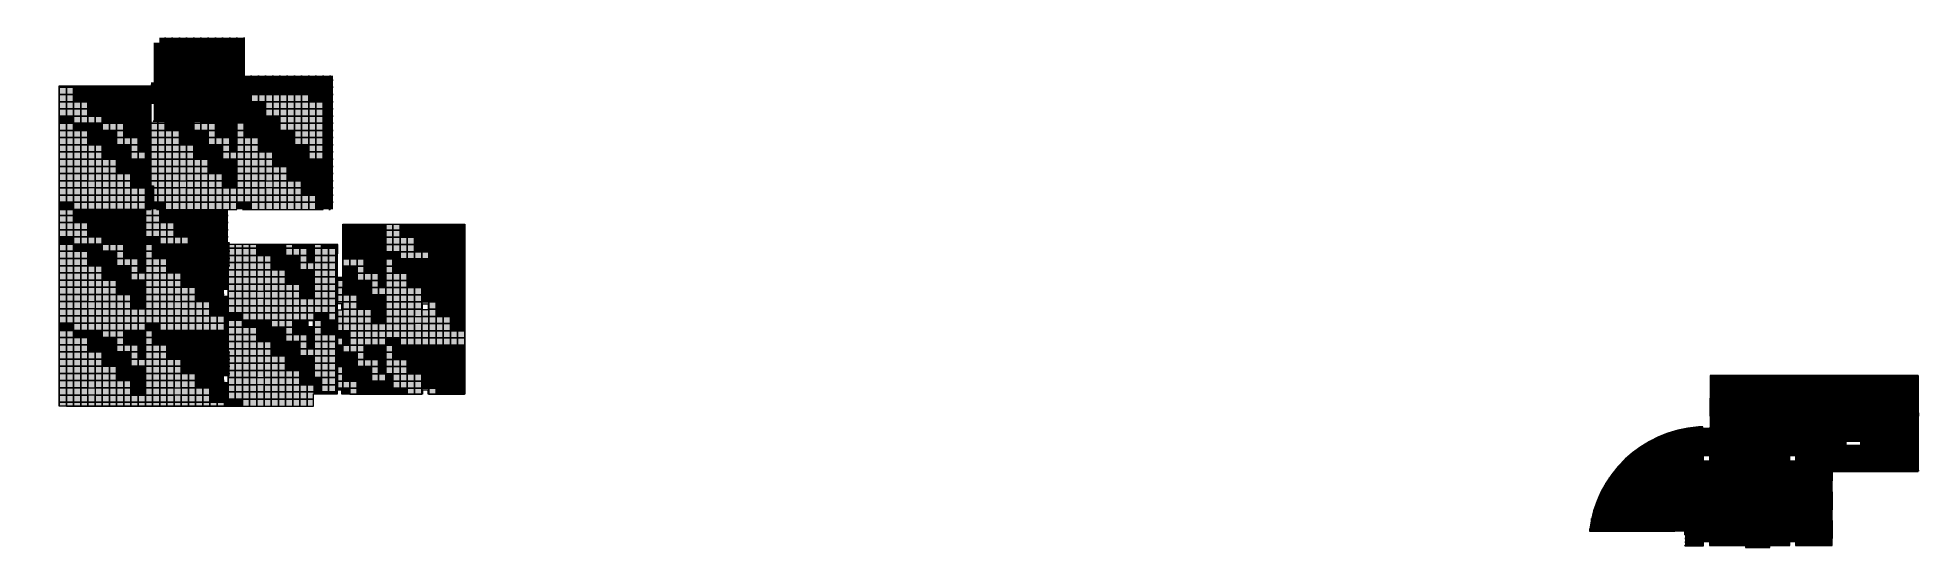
# Model space of a CAD drawing. Header units: millimetres. Extents: x -477321 to 558829, y -132142 to 283081.
# Drawn here: x -68696 to 62247, y -59553 to -24089 of the extents above; entities that cross this region are included whole.
import ezdxf

# ---------------------------------------------------------------- set-up
doc = ezdxf.new("R2010")
doc.units = ezdxf.units.MM
for name, color, linetype in [('RAL 9010', 7, 'Continuous'), ('АР_2_ПЛИНТУС', 171, 'Continuous'), ('ПОЛЫ', 7, 'Continuous')]:
    doc.layers.add(name, color=color, linetype=linetype)
doc.layers.add('АР_Полы_Штриховка', color=252, linetype='Continuous', lineweight=0, transparency=0.5)

# ---------------------------------------------------------------- blocks, each defined once
blk = doc.blocks.new('A$Ca611fc38')
at = {"layer": 'RAL 9010', "ltscale": 100, "true_color": 0xc7c8ca}
h = blk.add_hatch(color=9, dxfattribs=at)
h.dxf.hatch_style = 1
h.paths.add_polyline_path([(8650, 10800), (8400, 10800), (8400, 9970), (8650, 9970)])
at = {"layer": 'RAL 9010', "ltscale": 100, "true_color": 0xffffff}
h = blk.add_hatch(color=7, dxfattribs=at)
h.dxf.hatch_style = 1
h.paths.add_polyline_path([(9650, 10800), (8650, 10800), (8650, 10720), (9650, 10720)])
h = blk.add_hatch(color=7, dxfattribs=at)
h.dxf.hatch_style = 1
h.paths.add_polyline_path([(8900, 10720), (8650, 10720), (8650, 9720), (8900, 9720)])
at = {"layer": 'RAL 9010', "ltscale": 100, "true_color": 0x636466}
h = blk.add_hatch(color=251, dxfattribs=at)
h.dxf.hatch_style = 1
h.paths.add_polyline_path([(9900, 10720), (8900, 10720), (8900, 10470), (9900, 10470)])
at = {"layer": 'RAL 9010', "ltscale": 100, "true_color": 0xffffff}
h = blk.add_hatch(color=7, dxfattribs=at)
h.dxf.hatch_style = 1
h.paths.add_polyline_path([(9900, 10800), (9650, 10800), (9650, 10720), (9900, 10720)])
at = {"layer": 'RAL 9010', "ltscale": 100, "true_color": 0x636466}
h = blk.add_hatch(color=251, dxfattribs=at)
h.dxf.hatch_style = 1
h.paths.add_polyline_path([(10150, 10800), (9900, 10800), (9900, 10470), (10150, 10470)])
at = {"layer": 'RAL 9010', "ltscale": 100, "true_color": 0xc7c8ca}
h = blk.add_hatch(color=9, dxfattribs=at)
h.dxf.hatch_style = 1
h.paths.add_polyline_path([(10400, 10800), (10150, 10800), (10150, 10220), (10400, 10220)])
at = {"layer": 'RAL 9010', "ltscale": 100, "true_color": 0xffffff}
h = blk.add_hatch(color=7, dxfattribs=at)
h.dxf.hatch_style = 1
h.paths.add_polyline_path([(10650, 10800), (10400, 10800), (10400, 9970), (10650, 9970)])
at = {"layer": 'RAL 9010', "ltscale": 100, "true_color": 0x636466}
h = blk.add_hatch(color=251, dxfattribs=at)
h.dxf.hatch_style = 1
h.paths.add_polyline_path([(11650, 10800), (10650, 10800), (10650, 10720), (11650, 10720)])
h = blk.add_hatch(color=251, dxfattribs=at)
h.dxf.hatch_style = 1
h.paths.add_polyline_path([(10900, 10720), (10650, 10720), (10650, 9720), (10900, 9720)])
at = {"layer": 'RAL 9010', "ltscale": 100, "true_color": 0xc7c8ca}
h = blk.add_hatch(color=9, dxfattribs=at)
h.dxf.hatch_style = 1
h.paths.add_polyline_path([(11900, 10720), (10900, 10720), (10900, 10470), (11900, 10470)])
at = {"layer": 'RAL 9010', "ltscale": 100, "true_color": 0x636466}
h = blk.add_hatch(color=251, dxfattribs=at)
h.dxf.hatch_style = 1
h.paths.add_polyline_path([(11900, 10800), (11650, 10800), (11650, 10720), (11900, 10720)])
at = {"layer": 'RAL 9010', "ltscale": 100, "true_color": 0xc7c8ca}
h = blk.add_hatch(color=9, dxfattribs=at)
h.dxf.hatch_style = 1
h.paths.add_polyline_path([(12150, 10800), (11900, 10800), (11900, 10470), (12150, 10470)])
at = {"layer": 'RAL 9010', "ltscale": 100, "true_color": 0xffffff}
h = blk.add_hatch(color=7, dxfattribs=at)
h.dxf.hatch_style = 1
h.paths.add_polyline_path([(12400, 10800), (12150, 10800), (12150, 10220), (12400, 10220)])
at = {"layer": 'RAL 9010', "ltscale": 100, "true_color": 0x636466}
h = blk.add_hatch(color=251, dxfattribs=at)
h.dxf.hatch_style = 1
h.paths.add_polyline_path([(12650, 10800), (12400, 10800), (12400, 9970), (12650, 9970)])
at = {"layer": 'RAL 9010', "ltscale": 100, "true_color": 0xc7c8ca}
h = blk.add_hatch(color=9, dxfattribs=at)
h.dxf.hatch_style = 1
h.paths.add_polyline_path([(13650, 10800), (12650, 10800), (12650, 10720), (13650, 10720)])
h = blk.add_hatch(color=9, dxfattribs=at)
h.dxf.hatch_style = 1
h.paths.add_polyline_path([(12900, 10720), (12650, 10720), (12650, 9720), (12900, 9720)])
at = {"layer": 'RAL 9010', "ltscale": 100, "true_color": 0xffffff}
h = blk.add_hatch(color=7, dxfattribs=at)
h.dxf.hatch_style = 1
h.paths.add_polyline_path([(13900, 10720), (12900, 10720), (12900, 10470), (13900, 10470)])
at = {"layer": 'RAL 9010', "ltscale": 100, "true_color": 0xc7c8ca}
h = blk.add_hatch(color=9, dxfattribs=at)
h.dxf.hatch_style = 1
h.paths.add_polyline_path([(13900, 10800), (13650, 10800), (13650, 10720), (13900, 10720)])
at = {"layer": 'RAL 9010', "ltscale": 100, "true_color": 0xffffff}
h = blk.add_hatch(color=7, dxfattribs=at)
h.dxf.hatch_style = 1
h.paths.add_polyline_path([(14150, 10800), (13900, 10800), (13900, 10470), (14150, 10470)])
at = {"layer": 'RAL 9010', "ltscale": 100, "true_color": 0x636466}
h = blk.add_hatch(color=251, dxfattribs=at)
h.dxf.hatch_style = 1
h.paths.add_polyline_path([(14400, 10800), (14150, 10800), (14150, 10220), (14400, 10220)])
at = {"layer": 'RAL 9010', "ltscale": 100, "true_color": 0xc7c8ca}
h = blk.add_hatch(color=9, dxfattribs=at)
h.dxf.hatch_style = 1
h.paths.add_polyline_path([(14650, 10800), (14400, 10800), (14400, 9970), (14650, 9970)])
at = {"layer": 'RAL 9010', "ltscale": 100, "true_color": 0xffffff}
h = blk.add_hatch(color=7, dxfattribs=at)
h.dxf.hatch_style = 1
h.paths.add_polyline_path([(15650, 10800), (14650, 10800), (14650, 10720), (15650, 10720)])
h = blk.add_hatch(color=7, dxfattribs=at)
h.dxf.hatch_style = 1
h.paths.add_polyline_path([(14900, 10720), (14650, 10720), (14650, 9720), (14900, 9720)])
at = {"layer": 'RAL 9010', "ltscale": 100, "true_color": 0x636466}
h = blk.add_hatch(color=251, dxfattribs=at)
h.dxf.hatch_style = 1
h.paths.add_polyline_path([(15900, 10720), (14900, 10720), (14900, 10470), (15900, 10470)])
at = {"layer": 'RAL 9010', "ltscale": 100, "true_color": 0xffffff}
h = blk.add_hatch(color=7, dxfattribs=at)
h.dxf.hatch_style = 1
h.paths.add_polyline_path([(15900, 10800), (15650, 10800), (15650, 10720), (15900, 10720)])
at = {"layer": 'RAL 9010', "ltscale": 100, "true_color": 0x636466}
h = blk.add_hatch(color=251, dxfattribs=at)
h.dxf.hatch_style = 1
h.paths.add_polyline_path([(16150, 10800), (15900, 10800), (15900, 10470), (16150, 10470)])
at = {"layer": 'RAL 9010', "ltscale": 100, "true_color": 0xc7c8ca}
h = blk.add_hatch(color=9, dxfattribs=at)
h.dxf.hatch_style = 1
h.paths.add_polyline_path([(16400, 10800), (16150, 10800), (16150, 10220), (16400, 10220)])
at = {"layer": 'RAL 9010', "ltscale": 100, "true_color": 0xffffff}
h = blk.add_hatch(color=7, dxfattribs=at)
h.dxf.hatch_style = 1
h.paths.add_polyline_path([(16650, 10800), (16400, 10800), (16400, 9970), (16650, 9970)])
at = {"layer": 'RAL 9010', "ltscale": 100, "true_color": 0x636466}
h = blk.add_hatch(color=251, dxfattribs=at)
h.dxf.hatch_style = 1
h.paths.add_polyline_path([(16901, 10720), (16901, 10800), (16650, 10800), (16650, 10720)])
h = blk.add_hatch(color=251, dxfattribs=at)
h.dxf.hatch_style = 1
h.paths.add_polyline_path([(16900, 10720), (16650, 10720), (16650, 9720), (16900, 9720)])
at = {"layer": 'RAL 9010', "ltscale": 100, "true_color": 0xffffff}
h = blk.add_hatch(color=7, dxfattribs=at)
h.dxf.hatch_style = 1
h.paths.add_polyline_path([(9400, 9220), (8400, 9220), (8400, 8970), (9400, 8970)])
h = blk.add_hatch(color=7, dxfattribs=at)
h.dxf.hatch_style = 1
h.paths.add_polyline_path([(8401, 9970), (8401, 9720), (8650, 9720), (8650, 9970)])
at = {"layer": 'RAL 9010', "ltscale": 100, "true_color": 0x636466}
h = blk.add_hatch(color=251, dxfattribs=at)
h.dxf.hatch_style = 1
h.paths.add_polyline_path([(8401, 9720), (8401, 9470), (8900, 9470), (8900, 9720)])
at = {"layer": 'RAL 9010', "ltscale": 100, "true_color": 0xc7c8ca}
h = blk.add_hatch(color=9, dxfattribs=at)
h.dxf.hatch_style = 1
h.paths.add_polyline_path([(8401, 9470), (8401, 9220), (9150, 9220), (9150, 9470)])
at = {"layer": 'RAL 9010', "ltscale": 100, "true_color": 0x636466}
h = blk.add_hatch(color=251, dxfattribs=at)
h.dxf.hatch_style = 1
h.paths.add_polyline_path([(9150, 10470), (8900, 10470), (8900, 9470), (9150, 9470)])
at = {"layer": 'RAL 9010', "ltscale": 100, "true_color": 0xc7c8ca}
h = blk.add_hatch(color=9, dxfattribs=at)
h.dxf.hatch_style = 1
h.paths.add_polyline_path([(10150, 10470), (9150, 10470), (9150, 10220), (10150, 10220)])
h = blk.add_hatch(color=9, dxfattribs=at)
h.dxf.hatch_style = 1
h.paths.add_polyline_path([(9400, 10220), (9150, 10220), (9150, 9220), (9400, 9220)])
at = {"layer": 'RAL 9010', "ltscale": 100, "true_color": 0xffffff}
h = blk.add_hatch(color=7, dxfattribs=at)
h.dxf.hatch_style = 1
h.paths.add_polyline_path([(10400, 10220), (9400, 10220), (9400, 9970), (10400, 9970)])
h = blk.add_hatch(color=7, dxfattribs=at)
h.dxf.hatch_style = 1
h.paths.add_polyline_path([(9650, 9970), (9400, 9970), (9400, 8970), (9650, 8970)])
at = {"layer": 'RAL 9010', "ltscale": 100, "true_color": 0x636466}
h = blk.add_hatch(color=251, dxfattribs=at)
h.dxf.hatch_style = 1
h.paths.add_polyline_path([(10650, 9970), (9650, 9970), (9650, 9720), (10650, 9720)])
h = blk.add_hatch(color=251, dxfattribs=at)
h.dxf.hatch_style = 1
h.paths.add_polyline_path([(9900, 9720), (9650, 9720), (9650, 8720), (9900, 8720)])
at = {"layer": 'RAL 9010', "ltscale": 100, "true_color": 0xc7c8ca}
h = blk.add_hatch(color=9, dxfattribs=at)
h.dxf.hatch_style = 1
h.paths.add_polyline_path([(10900, 9720), (9900, 9720), (9900, 9470), (10900, 9470)])
h = blk.add_hatch(color=9, dxfattribs=at)
h.dxf.hatch_style = 1
h.paths.add_polyline_path([(10150, 9470), (9900, 9470), (9900, 8470), (10150, 8470)])
at = {"layer": 'RAL 9010', "ltscale": 100, "true_color": 0xffffff}
h = blk.add_hatch(color=7, dxfattribs=at)
h.dxf.hatch_style = 1
h.paths.add_polyline_path([(11150, 9470), (10150, 9470), (10150, 9220), (11150, 9220)])
h = blk.add_hatch(color=7, dxfattribs=at)
h.dxf.hatch_style = 1
h.paths.add_polyline_path([(10400, 9220), (10150, 9220), (10150, 8220), (10400, 8220)])
at = {"layer": 'RAL 9010', "ltscale": 100, "true_color": 0x636466}
h = blk.add_hatch(color=251, dxfattribs=at)
h.dxf.hatch_style = 1
h.paths.add_polyline_path([(11400, 9220), (10400, 9220), (10400, 8970), (11400, 8970)])
at = {"layer": 'RAL 9010', "ltscale": 100, "true_color": 0xc7c8ca}
h = blk.add_hatch(color=9, dxfattribs=at)
h.dxf.hatch_style = 1
h.paths.add_polyline_path([(11150, 10470), (10900, 10470), (10900, 9470), (11150, 9470)])
at = {"layer": 'RAL 9010', "ltscale": 100, "true_color": 0xffffff}
h = blk.add_hatch(color=7, dxfattribs=at)
h.dxf.hatch_style = 1
h.paths.add_polyline_path([(12150, 10470), (11150, 10470), (11150, 10220), (12150, 10220)])
h = blk.add_hatch(color=7, dxfattribs=at)
h.dxf.hatch_style = 1
h.paths.add_polyline_path([(11400, 10220), (11150, 10220), (11150, 9220), (11400, 9220)])
at = {"layer": 'RAL 9010', "ltscale": 100, "true_color": 0x636466}
h = blk.add_hatch(color=251, dxfattribs=at)
h.dxf.hatch_style = 1
h.paths.add_polyline_path([(12400, 10220), (11400, 10220), (11400, 9970), (12400, 9970)])
h = blk.add_hatch(color=251, dxfattribs=at)
h.dxf.hatch_style = 1
h.paths.add_polyline_path([(11650, 9970), (11400, 9970), (11400, 8970), (11650, 8970)])
at = {"layer": 'RAL 9010', "ltscale": 100, "true_color": 0xc7c8ca}
h = blk.add_hatch(color=9, dxfattribs=at)
h.dxf.hatch_style = 1
h.paths.add_polyline_path([(12650, 9970), (11650, 9970), (11650, 9720), (12650, 9720)])
h = blk.add_hatch(color=9, dxfattribs=at)
h.dxf.hatch_style = 1
h.paths.add_polyline_path([(11900, 9720), (11650, 9720), (11650, 8720), (11900, 8720)])
at = {"layer": 'RAL 9010', "ltscale": 100, "true_color": 0xffffff}
h = blk.add_hatch(color=7, dxfattribs=at)
h.dxf.hatch_style = 1
h.paths.add_polyline_path([(12900, 9720), (11900, 9720), (11900, 9470), (12900, 9470)])
h = blk.add_hatch(color=7, dxfattribs=at)
h.dxf.hatch_style = 1
h.paths.add_polyline_path([(12150, 9470), (11900, 9470), (11900, 8470), (12150, 8470)])
at = {"layer": 'RAL 9010', "ltscale": 100, "true_color": 0x636466}
h = blk.add_hatch(color=251, dxfattribs=at)
h.dxf.hatch_style = 1
h.paths.add_polyline_path([(13150, 9470), (12150, 9470), (12150, 9220), (13150, 9220)])
h = blk.add_hatch(color=251, dxfattribs=at)
h.dxf.hatch_style = 1
h.paths.add_polyline_path([(12400, 9220), (12150, 9220), (12150, 8220), (12400, 8220)])
at = {"layer": 'RAL 9010', "ltscale": 100, "true_color": 0xc7c8ca}
h = blk.add_hatch(color=9, dxfattribs=at)
h.dxf.hatch_style = 1
h.paths.add_polyline_path([(13400, 9220), (12400, 9220), (12400, 8970), (13400, 8970)])
at = {"layer": 'RAL 9010', "ltscale": 100, "true_color": 0xffffff}
h = blk.add_hatch(color=7, dxfattribs=at)
h.dxf.hatch_style = 1
h.paths.add_polyline_path([(13150, 10470), (12900, 10470), (12900, 9470), (13150, 9470)])
at = {"layer": 'RAL 9010', "ltscale": 100, "true_color": 0x636466}
h = blk.add_hatch(color=251, dxfattribs=at)
h.dxf.hatch_style = 1
h.paths.add_polyline_path([(14150, 10470), (13150, 10470), (13150, 10220), (14150, 10220)])
h = blk.add_hatch(color=251, dxfattribs=at)
h.dxf.hatch_style = 1
h.paths.add_polyline_path([(13400, 10220), (13150, 10220), (13150, 9220), (13400, 9220)])
at = {"layer": 'RAL 9010', "ltscale": 100, "true_color": 0xc7c8ca}
h = blk.add_hatch(color=9, dxfattribs=at)
h.dxf.hatch_style = 1
h.paths.add_polyline_path([(14400, 10220), (13400, 10220), (13400, 9970), (14400, 9970)])
h = blk.add_hatch(color=9, dxfattribs=at)
h.dxf.hatch_style = 1
h.paths.add_polyline_path([(13650, 9970), (13400, 9970), (13400, 8970), (13650, 8970)])
at = {"layer": 'RAL 9010', "ltscale": 100, "true_color": 0xffffff}
h = blk.add_hatch(color=7, dxfattribs=at)
h.dxf.hatch_style = 1
h.paths.add_polyline_path([(14650, 9970), (13650, 9970), (13650, 9720), (14650, 9720)])
h = blk.add_hatch(color=7, dxfattribs=at)
h.dxf.hatch_style = 1
h.paths.add_polyline_path([(13900, 9720), (13650, 9720), (13650, 8720), (13900, 8720)])
at = {"layer": 'RAL 9010', "ltscale": 100, "true_color": 0x636466}
h = blk.add_hatch(color=251, dxfattribs=at)
h.dxf.hatch_style = 1
h.paths.add_polyline_path([(14900, 9720), (13900, 9720), (13900, 9470), (14900, 9470)])
h = blk.add_hatch(color=251, dxfattribs=at)
h.dxf.hatch_style = 1
h.paths.add_polyline_path([(14150, 9470), (13900, 9470), (13900, 8470), (14150, 8470)])
at = {"layer": 'RAL 9010', "ltscale": 100, "true_color": 0xc7c8ca}
h = blk.add_hatch(color=9, dxfattribs=at)
h.dxf.hatch_style = 1
h.paths.add_polyline_path([(15150, 9470), (14150, 9470), (14150, 9220), (15150, 9220)])
h = blk.add_hatch(color=9, dxfattribs=at)
h.dxf.hatch_style = 1
h.paths.add_polyline_path([(14400, 9220), (14150, 9220), (14150, 8220), (14400, 8220)])
at = {"layer": 'RAL 9010', "ltscale": 100, "true_color": 0xffffff}
h = blk.add_hatch(color=7, dxfattribs=at)
h.dxf.hatch_style = 1
h.paths.add_polyline_path([(15400, 9220), (14400, 9220), (14400, 8970), (15400, 8970)])
at = {"layer": 'RAL 9010', "ltscale": 100, "true_color": 0x636466}
h = blk.add_hatch(color=251, dxfattribs=at)
h.dxf.hatch_style = 1
h.paths.add_polyline_path([(15150, 10470), (14900, 10470), (14900, 9470), (15150, 9470)])
at = {"layer": 'RAL 9010', "ltscale": 100, "true_color": 0xc7c8ca}
h = blk.add_hatch(color=9, dxfattribs=at)
h.dxf.hatch_style = 1
h.paths.add_polyline_path([(16150, 10470), (15150, 10470), (15150, 10220), (16150, 10220)])
h = blk.add_hatch(color=9, dxfattribs=at)
h.dxf.hatch_style = 1
h.paths.add_polyline_path([(15400, 10220), (15150, 10220), (15150, 9220), (15400, 9220)])
at = {"layer": 'RAL 9010', "ltscale": 100, "true_color": 0xffffff}
h = blk.add_hatch(color=7, dxfattribs=at)
h.dxf.hatch_style = 1
h.paths.add_polyline_path([(16400, 10220), (15400, 10220), (15400, 9970), (16400, 9970)])
h = blk.add_hatch(color=7, dxfattribs=at)
h.dxf.hatch_style = 1
h.paths.add_polyline_path([(15650, 9970), (15400, 9970), (15400, 8970), (15650, 8970)])
at = {"layer": 'RAL 9010', "ltscale": 100, "true_color": 0x636466}
h = blk.add_hatch(color=251, dxfattribs=at)
h.dxf.hatch_style = 1
h.paths.add_polyline_path([(16650, 9970), (15650, 9970), (15650, 9720), (16650, 9720)])
h = blk.add_hatch(color=251, dxfattribs=at)
h.dxf.hatch_style = 1
h.paths.add_polyline_path([(15900, 9720), (15650, 9720), (15650, 8720), (15900, 8720)])
at = {"layer": 'RAL 9010', "ltscale": 100, "true_color": 0xc7c8ca}
h = blk.add_hatch(color=9, dxfattribs=at)
h.dxf.hatch_style = 1
h.paths.add_polyline_path([(16900, 9720), (15900, 9720), (15900, 9470), (16900, 9470)])
h = blk.add_hatch(color=9, dxfattribs=at)
h.dxf.hatch_style = 1
h.paths.add_polyline_path([(16150, 9470), (15900, 9470), (15900, 8470), (16150, 8470)])
at = {"layer": 'RAL 9010', "ltscale": 100, "true_color": 0xffffff}
h = blk.add_hatch(color=7, dxfattribs=at)
h.dxf.hatch_style = 1
h.paths.add_polyline_path([(16901, 9220), (16901, 9470), (16150, 9470), (16150, 9220)])
h = blk.add_hatch(color=7, dxfattribs=at)
h.dxf.hatch_style = 1
h.paths.add_polyline_path([(16400, 9220), (16150, 9220), (16150, 8220), (16400, 8220)])
at = {"layer": 'RAL 9010', "ltscale": 100, "true_color": 0x636466}
h = blk.add_hatch(color=251, dxfattribs=at)
h.dxf.hatch_style = 1
h.paths.add_polyline_path([(16901, 8970), (16901, 9220), (16400, 9220), (16400, 8970)])
at = {"layer": 'RAL 9010', "ltscale": 100, "true_color": 0xc7c8ca}
h = blk.add_hatch(color=9, dxfattribs=at)
h.dxf.hatch_style = 1
h.paths.add_polyline_path([(16901, 9470), (16901, 10470), (16900, 10470), (16900, 9470)])
at = {"layer": 'RAL 9010', "ltscale": 100, "true_color": 0xffffff}
h = blk.add_hatch(color=7, dxfattribs=at)
h.dxf.hatch_style = 1
h.paths.add_polyline_path([(8650, 8970), (8400, 8970), (8400, 7970), (8650, 7970)])
at = {"layer": 'RAL 9010', "ltscale": 100, "true_color": 0x636466}
h = blk.add_hatch(color=251, dxfattribs=at)
h.dxf.hatch_style = 1
h.paths.add_polyline_path([(8401, 7970), (8401, 7720), (8650, 7720), (8650, 7970)])
h = blk.add_hatch(color=251, dxfattribs=at)
h.dxf.hatch_style = 1
h.paths.add_polyline_path([(9650, 8970), (8650, 8970), (8650, 8720), (9650, 8720)])
h = blk.add_hatch(color=251, dxfattribs=at)
h.dxf.hatch_style = 1
h.paths.add_polyline_path([(8900, 8720), (8650, 8720), (8650, 7720), (8900, 7720)])
at = {"layer": 'RAL 9010', "ltscale": 100, "true_color": 0xc7c8ca}
h = blk.add_hatch(color=9, dxfattribs=at)
h.dxf.hatch_style = 1
h.paths.add_polyline_path([(9900, 8720), (8900, 8720), (8900, 8470), (9900, 8470)])
h = blk.add_hatch(color=9, dxfattribs=at)
h.dxf.hatch_style = 1
h.paths.add_polyline_path([(9150, 8470), (8900, 8470), (8900, 7470), (9150, 7470)])
at = {"layer": 'RAL 9010', "ltscale": 100, "true_color": 0xffffff}
h = blk.add_hatch(color=7, dxfattribs=at)
h.dxf.hatch_style = 1
h.paths.add_polyline_path([(10150, 8470), (9150, 8470), (9150, 8220), (10150, 8220)])
h = blk.add_hatch(color=7, dxfattribs=at)
h.dxf.hatch_style = 1
h.paths.add_polyline_path([(9400, 8220), (9150, 8220), (9150, 7220), (9400, 7220)])
at = {"layer": 'RAL 9010', "ltscale": 100, "true_color": 0x636466}
h = blk.add_hatch(color=251, dxfattribs=at)
h.dxf.hatch_style = 1
h.paths.add_polyline_path([(10400, 8220), (9400, 8220), (9400, 7970), (10400, 7970)])
h = blk.add_hatch(color=251, dxfattribs=at)
h.dxf.hatch_style = 1
h.paths.add_polyline_path([(9650, 7970), (9400, 7970), (9400, 6970), (9650, 6970)])
at = {"layer": 'RAL 9010', "ltscale": 100, "true_color": 0xc7c8ca}
h = blk.add_hatch(color=9, dxfattribs=at)
h.dxf.hatch_style = 1
h.paths.add_polyline_path([(10650, 7970), (9650, 7970), (9650, 7720), (10650, 7720)])
at = {"layer": 'RAL 9010', "ltscale": 100, "true_color": 0x636466}
h = blk.add_hatch(color=251, dxfattribs=at)
h.dxf.hatch_style = 1
h.paths.add_polyline_path([(10650, 8970), (10400, 8970), (10400, 7970), (10650, 7970)])
at = {"layer": 'RAL 9010', "ltscale": 100, "true_color": 0xc7c8ca}
h = blk.add_hatch(color=9, dxfattribs=at)
h.dxf.hatch_style = 1
h.paths.add_polyline_path([(11650, 8970), (10650, 8970), (10650, 8720), (11650, 8720)])
h = blk.add_hatch(color=9, dxfattribs=at)
h.dxf.hatch_style = 1
h.paths.add_polyline_path([(10900, 8720), (10650, 8720), (10650, 7720), (10900, 7720)])
at = {"layer": 'RAL 9010', "ltscale": 100, "true_color": 0xffffff}
h = blk.add_hatch(color=7, dxfattribs=at)
h.dxf.hatch_style = 1
h.paths.add_polyline_path([(11900, 8720), (10900, 8720), (10900, 8470), (11900, 8470)])
h = blk.add_hatch(color=7, dxfattribs=at)
h.dxf.hatch_style = 1
h.paths.add_polyline_path([(11150, 8470), (10900, 8470), (10900, 7470), (11150, 7470)])
at = {"layer": 'RAL 9010', "ltscale": 100, "true_color": 0x636466}
h = blk.add_hatch(color=251, dxfattribs=at)
h.dxf.hatch_style = 1
h.paths.add_polyline_path([(12150, 8470), (11150, 8470), (11150, 8220), (12150, 8220)])
h = blk.add_hatch(color=251, dxfattribs=at)
h.dxf.hatch_style = 1
h.paths.add_polyline_path([(11400, 8220), (11150, 8220), (11150, 7220), (11400, 7220)])
at = {"layer": 'RAL 9010', "ltscale": 100, "true_color": 0xc7c8ca}
h = blk.add_hatch(color=9, dxfattribs=at)
h.dxf.hatch_style = 1
h.paths.add_polyline_path([(12400, 8220), (11400, 8220), (11400, 7970), (12400, 7970)])
h = blk.add_hatch(color=9, dxfattribs=at)
h.dxf.hatch_style = 1
h.paths.add_polyline_path([(11650, 7970), (11400, 7970), (11400, 6970), (11650, 6970)])
at = {"layer": 'RAL 9010', "ltscale": 100, "true_color": 0xffffff}
h = blk.add_hatch(color=7, dxfattribs=at)
h.dxf.hatch_style = 1
h.paths.add_polyline_path([(12650, 7970), (11650, 7970), (11650, 7720), (12650, 7720)])
at = {"layer": 'RAL 9010', "ltscale": 100, "true_color": 0xc7c8ca}
h = blk.add_hatch(color=9, dxfattribs=at)
h.dxf.hatch_style = 1
h.paths.add_polyline_path([(12650, 8970), (12400, 8970), (12400, 7970), (12650, 7970)])
at = {"layer": 'RAL 9010', "ltscale": 100, "true_color": 0xffffff}
h = blk.add_hatch(color=7, dxfattribs=at)
h.dxf.hatch_style = 1
h.paths.add_polyline_path([(13650, 8970), (12650, 8970), (12650, 8720), (13650, 8720)])
h = blk.add_hatch(color=7, dxfattribs=at)
h.dxf.hatch_style = 1
h.paths.add_polyline_path([(12900, 8720), (12650, 8720), (12650, 7720), (12900, 7720)])
at = {"layer": 'RAL 9010', "ltscale": 100, "true_color": 0x636466}
h = blk.add_hatch(color=251, dxfattribs=at)
h.dxf.hatch_style = 1
h.paths.add_polyline_path([(13900, 8720), (12900, 8720), (12900, 8470), (13900, 8470)])
h = blk.add_hatch(color=251, dxfattribs=at)
h.dxf.hatch_style = 1
h.paths.add_polyline_path([(13150, 8470), (12900, 8470), (12900, 7470), (13150, 7470)])
at = {"layer": 'RAL 9010', "ltscale": 100, "true_color": 0xc7c8ca}
h = blk.add_hatch(color=9, dxfattribs=at)
h.dxf.hatch_style = 1
h.paths.add_polyline_path([(14150, 8470), (13150, 8470), (13150, 8220), (14150, 8220)])
h = blk.add_hatch(color=9, dxfattribs=at)
h.dxf.hatch_style = 1
h.paths.add_polyline_path([(13400, 8220), (13150, 8220), (13150, 7220), (13400, 7220)])
at = {"layer": 'RAL 9010', "ltscale": 100, "true_color": 0xffffff}
h = blk.add_hatch(color=7, dxfattribs=at)
h.dxf.hatch_style = 1
h.paths.add_polyline_path([(14400, 8220), (13400, 8220), (13400, 7970), (14400, 7970)])
h = blk.add_hatch(color=7, dxfattribs=at)
h.dxf.hatch_style = 1
h.paths.add_polyline_path([(13650, 7970), (13400, 7970), (13400, 6970), (13650, 6970)])
at = {"layer": 'RAL 9010', "ltscale": 100, "true_color": 0x636466}
h = blk.add_hatch(color=251, dxfattribs=at)
h.dxf.hatch_style = 1
h.paths.add_polyline_path([(14650, 7970), (13650, 7970), (13650, 7720), (14650, 7720)])
at = {"layer": 'RAL 9010', "ltscale": 100, "true_color": 0xffffff}
h = blk.add_hatch(color=7, dxfattribs=at)
h.dxf.hatch_style = 1
h.paths.add_polyline_path([(14650, 8970), (14400, 8970), (14400, 7970), (14650, 7970)])
at = {"layer": 'RAL 9010', "ltscale": 100, "true_color": 0x636466}
h = blk.add_hatch(color=251, dxfattribs=at)
h.dxf.hatch_style = 1
h.paths.add_polyline_path([(15650, 8970), (14650, 8970), (14650, 8720), (15650, 8720)])
h = blk.add_hatch(color=251, dxfattribs=at)
h.dxf.hatch_style = 1
h.paths.add_polyline_path([(14900, 8720), (14650, 8720), (14650, 7720), (14900, 7720)])
at = {"layer": 'RAL 9010', "ltscale": 100, "true_color": 0xc7c8ca}
h = blk.add_hatch(color=9, dxfattribs=at)
h.dxf.hatch_style = 1
h.paths.add_polyline_path([(15900, 8720), (14900, 8720), (14900, 8470), (15900, 8470)])
h = blk.add_hatch(color=9, dxfattribs=at)
h.dxf.hatch_style = 1
h.paths.add_polyline_path([(15150, 8470), (14900, 8470), (14900, 7470), (15150, 7470)])
at = {"layer": 'RAL 9010', "ltscale": 100, "true_color": 0xffffff}
h = blk.add_hatch(color=7, dxfattribs=at)
h.dxf.hatch_style = 1
h.paths.add_polyline_path([(16150, 8470), (15150, 8470), (15150, 8220), (16150, 8220)])
h = blk.add_hatch(color=7, dxfattribs=at)
h.dxf.hatch_style = 1
h.paths.add_polyline_path([(15400, 8220), (15150, 8220), (15150, 7220), (15400, 7220)])
at = {"layer": 'RAL 9010', "ltscale": 100, "true_color": 0x636466}
h = blk.add_hatch(color=251, dxfattribs=at)
h.dxf.hatch_style = 1
h.paths.add_polyline_path([(16400, 8220), (15400, 8220), (15400, 7970), (16400, 7970)])
h = blk.add_hatch(color=251, dxfattribs=at)
h.dxf.hatch_style = 1
h.paths.add_polyline_path([(15650, 7970), (15400, 7970), (15400, 6970), (15650, 6970)])
at = {"layer": 'RAL 9010', "ltscale": 100, "true_color": 0xc7c8ca}
h = blk.add_hatch(color=9, dxfattribs=at)
h.dxf.hatch_style = 1
h.paths.add_polyline_path([(16650, 7970), (15650, 7970), (15650, 7720), (16650, 7720)])
at = {"layer": 'RAL 9010', "ltscale": 100, "true_color": 0x636466}
h = blk.add_hatch(color=251, dxfattribs=at)
h.dxf.hatch_style = 1
h.paths.add_polyline_path([(16650, 8970), (16400, 8970), (16400, 7970), (16650, 7970)])
at = {"layer": 'RAL 9010', "ltscale": 100, "true_color": 0xc7c8ca}
h = blk.add_hatch(color=9, dxfattribs=at)
h.dxf.hatch_style = 1
h.paths.add_polyline_path([(16901, 8720), (16901, 8970), (16650, 8970), (16650, 8720)])
h = blk.add_hatch(color=9, dxfattribs=at)
h.dxf.hatch_style = 1
h.paths.add_polyline_path([(16900, 8720), (16650, 8720), (16650, 7720), (16900, 7720)])
at = {"layer": 'RAL 9010', "ltscale": 100, "true_color": 0xffffff}
h = blk.add_hatch(color=7, dxfattribs=at)
h.dxf.hatch_style = 1
h.paths.add_polyline_path([(16901, 8470), (16901, 8720), (16900, 8720), (16900, 8470)])
h = blk.add_hatch(color=7, dxfattribs=at)
h.dxf.hatch_style = 1
h.paths.add_polyline_path([(16901, 7470), (16901, 8470), (16900, 8470), (16900, 7470)])
h = blk.add_hatch(color=7, dxfattribs=at)
h.dxf.hatch_style = 1
edge = h.paths.add_edge_path()
edge.add_arc((8151, -950), 8202, 113.34633, 115.26254)
edge.add_line((4650, 6468), (4650, 5720))
edge.add_line((4650, 5720), (4900, 5720))
edge.add_line((4900, 5720), (4900, 6581))
at = {"layer": 'RAL 9010', "ltscale": 100, "true_color": 0x636466}
h = blk.add_hatch(color=251, dxfattribs=at)
h.dxf.hatch_style = 1
edge = h.paths.add_edge_path()
edge.add_arc((8151, -950), 8202, 110.75803, 113.34633)
edge.add_line((4900, 6581), (4900, 6470))
edge.add_line((4900, 6470), (5900, 6470))
edge.add_line((5900, 6470), (5900, 6720))
edge.add_line((5900, 6720), (5244, 6720))
at = {"layer": 'RAL 9010', "ltscale": 100, "true_color": 0xffffff}
h = blk.add_hatch(color=7, dxfattribs=at)
h.dxf.hatch_style = 1
edge = h.paths.add_edge_path()
edge.add_arc((8151, -950), 8202, 107.74927, 110.75803)
edge.add_line((5244, 6720), (5650, 6720))
edge.add_line((5650, 6720), (5650, 6862))
h = blk.add_hatch(color=7, dxfattribs=at)
h.dxf.hatch_style = 1
edge = h.paths.add_edge_path()
edge.add_arc((8151, -950), 8202, 105.92468, 107.74927)
edge.add_line((5650, 6862), (5650, 6720))
edge.add_line((5650, 6720), (5900, 6720))
edge.add_line((5900, 6720), (5900, 6938))
at = {"layer": 'RAL 9010', "ltscale": 100, "true_color": 0x636466}
h = blk.add_hatch(color=251, dxfattribs=at)
h.dxf.hatch_style = 1
edge = h.paths.add_edge_path()
edge.add_arc((8151, -950), 8202, 104.11653, 105.92468)
edge.add_line((5900, 6938), (5900, 6470))
edge.add_line((5900, 6470), (6150, 6470))
edge.add_line((6150, 6470), (6150, 7005))
at = {"layer": 'RAL 9010', "ltscale": 100, "true_color": 0xc7c8ca}
h = blk.add_hatch(color=9, dxfattribs=at)
h.dxf.hatch_style = 1
edge = h.paths.add_edge_path()
edge.add_arc((8151, -950), 8202, 102.32263, 104.11653)
edge.add_line((6150, 7005), (6150, 6220))
edge.add_line((6150, 6220), (6400, 6220))
edge.add_line((6400, 6220), (6400, 7063))
at = {"layer": 'RAL 9010', "ltscale": 100, "true_color": 0xffffff}
h = blk.add_hatch(color=7, dxfattribs=at)
h.dxf.hatch_style = 1
edge = h.paths.add_edge_path()
edge.add_arc((8151, -950), 8202, 95.25, 102.32263)
edge.add_line((6400, 7063), (6400, 6970))
edge.add_line((6400, 6970), (7400, 6970))
edge.add_line((7400, 6970), (7400, 7218))
h = blk.add_hatch(color=7, dxfattribs=at)
h.dxf.hatch_style = 1
h.paths.add_polyline_path([(6650, 6970), (6400, 6970), (6400, 5970), (6650, 5970)])
at = {"layer": 'RAL 9010', "ltscale": 100, "true_color": 0x636466}
h = blk.add_hatch(color=251, dxfattribs=at)
h.dxf.hatch_style = 1
h.paths.add_polyline_path([(7650, 6970), (6650, 6970), (6650, 6720), (7650, 6720)])
h = blk.add_hatch(color=251, dxfattribs=at)
h.dxf.hatch_style = 1
h.paths.add_polyline_path([(6900, 6720), (6650, 6720), (6650, 5720), (6900, 5720)])
at = {"layer": 'RAL 9010', "ltscale": 100, "true_color": 0xc7c8ca}
h = blk.add_hatch(color=9, dxfattribs=at)
h.dxf.hatch_style = 1
h.paths.add_polyline_path([(7900, 6720), (6900, 6720), (6900, 6470), (7900, 6470)])
at = {"layer": 'RAL 9010', "ltscale": 100, "true_color": 0xffffff}
h = blk.add_hatch(color=7, dxfattribs=at)
h.dxf.hatch_style = 1
edge = h.paths.add_edge_path()
edge.add_arc((8151, -950), 8202, 93.91493, 95.25)
edge.add_line((7400, 7218), (7400, 6970))
edge.add_line((7400, 6970), (7650, 6970))
edge.add_line((7650, 6970), (7650, 7233))
edge.add_line((7650, 7233), (7591, 7233))
at = {"layer": 'RAL 9010', "ltscale": 100, "true_color": 0x636466}
h = blk.add_hatch(color=251, dxfattribs=at)
h.dxf.hatch_style = 1
h.paths.add_polyline_path([(7900, 7110), (7891, 7110), (7891, 7233), (7650, 7233), (7650, 6720), (7900, 6720)])
at = {"layer": 'RAL 9010', "ltscale": 100, "true_color": 0xc7c8ca}
h = blk.add_hatch(color=9, dxfattribs=at)
h.dxf.hatch_style = 1
h.paths.add_polyline_path([(8150, 7110), (7900, 7110), (7900, 6470), (8150, 6470)])
at = {"layer": 'RAL 9010', "ltscale": 100, "true_color": 0xffffff}
h = blk.add_hatch(color=7, dxfattribs=at)
h.dxf.hatch_style = 1
h.paths.add_polyline_path([(8400, 7110), (8150, 7110), (8150, 6220), (8400, 6220)])
at = {"layer": 'RAL 9010', "ltscale": 100, "true_color": 0x636466}
h = blk.add_hatch(color=251, dxfattribs=at)
h.dxf.hatch_style = 1
h.paths.add_polyline_path([(9400, 7220), (8400, 7220), (8400, 6970), (9400, 6970)])
h = blk.add_hatch(color=251, dxfattribs=at)
h.dxf.hatch_style = 1
h.paths.add_polyline_path([(8650, 6970), (8400, 6970), (8400, 5970), (8650, 5970)])
at = {"layer": 'RAL 9010', "ltscale": 100, "true_color": 0xc7c8ca}
h = blk.add_hatch(color=9, dxfattribs=at)
h.dxf.hatch_style = 1
h.paths.add_polyline_path([(8401, 7720), (8401, 7470), (8900, 7470), (8900, 7720)])
at = {"layer": 'RAL 9010', "ltscale": 100, "true_color": 0xffffff}
h = blk.add_hatch(color=7, dxfattribs=at)
h.dxf.hatch_style = 1
h.paths.add_polyline_path([(8401, 7470), (8401, 7220), (9150, 7220), (9150, 7470)])
at = {"layer": 'RAL 9010', "ltscale": 100, "true_color": 0xc7c8ca}
h = blk.add_hatch(color=9, dxfattribs=at)
h.dxf.hatch_style = 1
h.paths.add_polyline_path([(9650, 6970), (8650, 6970), (8650, 6720), (9650, 6720)])
h = blk.add_hatch(color=9, dxfattribs=at)
h.dxf.hatch_style = 1
h.paths.add_polyline_path([(8900, 6720), (8650, 6720), (8650, 5720), (8900, 5720)])
at = {"layer": 'RAL 9010', "ltscale": 100, "true_color": 0xffffff}
h = blk.add_hatch(color=7, dxfattribs=at)
h.dxf.hatch_style = 1
h.paths.add_polyline_path([(9900, 6720), (8900, 6720), (8900, 6470), (9900, 6470)])
at = {"layer": 'RAL 9010', "ltscale": 100, "true_color": 0xc7c8ca}
h = blk.add_hatch(color=9, dxfattribs=at)
h.dxf.hatch_style = 1
h.paths.add_polyline_path([(9900, 7720), (9650, 7720), (9650, 6720), (9900, 6720)])
at = {"layer": 'RAL 9010', "ltscale": 100, "true_color": 0xffffff}
h = blk.add_hatch(color=7, dxfattribs=at)
h.dxf.hatch_style = 1
h.paths.add_polyline_path([(10900, 7720), (9900, 7720), (9900, 7470), (10900, 7470)])
h = blk.add_hatch(color=7, dxfattribs=at)
h.dxf.hatch_style = 1
h.paths.add_polyline_path([(10150, 7470), (9900, 7470), (9900, 6470), (10150, 6470)])
at = {"layer": 'RAL 9010', "ltscale": 100, "true_color": 0x636466}
h = blk.add_hatch(color=251, dxfattribs=at)
h.dxf.hatch_style = 1
h.paths.add_polyline_path([(11150, 7470), (10150, 7470), (10150, 7220), (11150, 7220)])
h = blk.add_hatch(color=251, dxfattribs=at)
h.dxf.hatch_style = 1
h.paths.add_polyline_path([(10400, 7220), (10150, 7220), (10150, 6220), (10400, 6220)])
at = {"layer": 'RAL 9010', "ltscale": 100, "true_color": 0xc7c8ca}
h = blk.add_hatch(color=9, dxfattribs=at)
h.dxf.hatch_style = 1
h.paths.add_polyline_path([(11400, 7220), (10400, 7220), (10400, 6970), (11400, 6970)])
h = blk.add_hatch(color=9, dxfattribs=at)
h.dxf.hatch_style = 1
h.paths.add_polyline_path([(10650, 6970), (10400, 6970), (10400, 5970), (10650, 5970)])
at = {"layer": 'RAL 9010', "ltscale": 100, "true_color": 0xffffff}
h = blk.add_hatch(color=7, dxfattribs=at)
h.dxf.hatch_style = 1
h.paths.add_polyline_path([(11650, 6970), (10650, 6970), (10650, 6720), (11650, 6720)])
h = blk.add_hatch(color=7, dxfattribs=at)
h.dxf.hatch_style = 1
h.paths.add_polyline_path([(10900, 6720), (10650, 6720), (10650, 5720), (10900, 5720)])
at = {"layer": 'RAL 9010', "ltscale": 100, "true_color": 0x636466}
h = blk.add_hatch(color=251, dxfattribs=at)
h.dxf.hatch_style = 1
h.paths.add_polyline_path([(11900, 6720), (10900, 6720), (10900, 6470), (11900, 6470)])
at = {"layer": 'RAL 9010', "ltscale": 100, "true_color": 0xffffff}
h = blk.add_hatch(color=7, dxfattribs=at)
h.dxf.hatch_style = 1
h.paths.add_polyline_path([(11900, 7720), (11650, 7720), (11650, 6720), (11900, 6720)])
at = {"layer": 'RAL 9010', "ltscale": 100, "true_color": 0x636466}
h = blk.add_hatch(color=251, dxfattribs=at)
h.dxf.hatch_style = 1
h.paths.add_polyline_path([(12900, 7720), (11900, 7720), (11900, 7470), (12900, 7470)])
h = blk.add_hatch(color=251, dxfattribs=at)
h.dxf.hatch_style = 1
h.paths.add_polyline_path([(12150, 7470), (11900, 7470), (11900, 6470), (12150, 6470)])
at = {"layer": 'RAL 9010', "ltscale": 100, "true_color": 0xc7c8ca}
h = blk.add_hatch(color=9, dxfattribs=at)
h.dxf.hatch_style = 1
h.paths.add_polyline_path([(13150, 7470), (12150, 7470), (12150, 7220), (13150, 7220)])
h = blk.add_hatch(color=9, dxfattribs=at)
h.dxf.hatch_style = 1
h.paths.add_polyline_path([(12400, 7220), (12150, 7220), (12150, 6220), (12400, 6220)])
at = {"layer": 'RAL 9010', "ltscale": 100, "true_color": 0xffffff}
h = blk.add_hatch(color=7, dxfattribs=at)
h.dxf.hatch_style = 1
h.paths.add_polyline_path([(13400, 7220), (12400, 7220), (12400, 6970), (13400, 6970)])
h = blk.add_hatch(color=7, dxfattribs=at)
h.dxf.hatch_style = 1
h.paths.add_polyline_path([(12650, 6970), (12400, 6970), (12400, 5970), (12650, 5970)])
at = {"layer": 'RAL 9010', "ltscale": 100, "true_color": 0x636466}
h = blk.add_hatch(color=251, dxfattribs=at)
h.dxf.hatch_style = 1
h.paths.add_polyline_path([(13650, 6970), (12650, 6970), (12650, 6720), (13650, 6720)])
h = blk.add_hatch(color=251, dxfattribs=at)
h.dxf.hatch_style = 1
h.paths.add_polyline_path([(12900, 6720), (12650, 6720), (12650, 5720), (12900, 5720)])
at = {"layer": 'RAL 9010', "ltscale": 100, "true_color": 0xc7c8ca}
h = blk.add_hatch(color=9, dxfattribs=at)
h.dxf.hatch_style = 1
h.paths.add_polyline_path([(13900, 6720), (12900, 6720), (12900, 6470), (13900, 6470)])
at = {"layer": 'RAL 9010', "ltscale": 100, "true_color": 0x636466}
h = blk.add_hatch(color=251, dxfattribs=at)
h.dxf.hatch_style = 1
h.paths.add_polyline_path([(13900, 7720), (13650, 7720), (13650, 6720), (13900, 6720)])
at = {"layer": 'RAL 9010', "ltscale": 100, "true_color": 0xc7c8ca}
h = blk.add_hatch(color=9, dxfattribs=at)
h.dxf.hatch_style = 1
h.paths.add_polyline_path([(14900, 7720), (13900, 7720), (13900, 7470), (14900, 7470)])
h = blk.add_hatch(color=9, dxfattribs=at)
h.dxf.hatch_style = 1
h.paths.add_polyline_path([(14150, 7470), (13900, 7470), (13900, 6470), (14150, 6470)])
at = {"layer": 'RAL 9010', "ltscale": 100, "true_color": 0xffffff}
h = blk.add_hatch(color=7, dxfattribs=at)
h.dxf.hatch_style = 1
h.paths.add_polyline_path([(15150, 7470), (14150, 7470), (14150, 7220), (15150, 7220)])
h = blk.add_hatch(color=7, dxfattribs=at)
h.dxf.hatch_style = 1
h.paths.add_polyline_path([(14400, 7220), (14150, 7220), (14150, 6220), (14400, 6220)])
at = {"layer": 'RAL 9010', "ltscale": 100, "true_color": 0x636466}
h = blk.add_hatch(color=251, dxfattribs=at)
h.dxf.hatch_style = 1
h.paths.add_polyline_path([(15400, 7220), (14400, 7220), (14400, 6970), (15400, 6970)])
h = blk.add_hatch(color=251, dxfattribs=at)
h.dxf.hatch_style = 1
h.paths.add_polyline_path([(14650, 6970), (14400, 6970), (14400, 5970), (14650, 5970)])
at = {"layer": 'RAL 9010', "ltscale": 100, "true_color": 0xc7c8ca}
h = blk.add_hatch(color=9, dxfattribs=at)
h.dxf.hatch_style = 1
h.paths.add_polyline_path([(15650, 6970), (14650, 6970), (14650, 6720), (15650, 6720)])
h = blk.add_hatch(color=9, dxfattribs=at)
h.dxf.hatch_style = 1
h.paths.add_polyline_path([(14900, 6720), (14650, 6720), (14650, 5720), (14900, 5720)])
at = {"layer": 'RAL 9010', "ltscale": 100, "true_color": 0xffffff}
h = blk.add_hatch(color=7, dxfattribs=at)
h.dxf.hatch_style = 1
h.paths.add_polyline_path([(15900, 6720), (14900, 6720), (14900, 6470), (15900, 6470)])
at = {"layer": 'RAL 9010', "ltscale": 100, "true_color": 0xc7c8ca}
h = blk.add_hatch(color=9, dxfattribs=at)
h.dxf.hatch_style = 1
h.paths.add_polyline_path([(15900, 7720), (15650, 7720), (15650, 6720), (15900, 6720)])
at = {"layer": 'RAL 9010', "ltscale": 100, "true_color": 0xffffff}
h = blk.add_hatch(color=7, dxfattribs=at)
h.dxf.hatch_style = 1
h.paths.add_polyline_path([(16900, 7720), (15900, 7720), (15900, 7470), (16900, 7470)])
h = blk.add_hatch(color=7, dxfattribs=at)
h.dxf.hatch_style = 1
h.paths.add_polyline_path([(16150, 7470), (15900, 7470), (15900, 6470), (16150, 6470)])
at = {"layer": 'RAL 9010', "ltscale": 100, "true_color": 0x636466}
h = blk.add_hatch(color=251, dxfattribs=at)
h.dxf.hatch_style = 1
h.paths.add_polyline_path([(16901, 7220), (16901, 7470), (16150, 7470), (16150, 7220)])
h = blk.add_hatch(color=251, dxfattribs=at)
h.dxf.hatch_style = 1
h.paths.add_polyline_path([(16400, 7220), (16150, 7220), (16150, 6220), (16400, 6220)])
at = {"layer": 'RAL 9010', "ltscale": 100, "true_color": 0xc7c8ca}
h = blk.add_hatch(color=9, dxfattribs=at)
h.dxf.hatch_style = 1
h.paths.add_polyline_path([(16901, 6970), (16901, 7220), (16400, 7220), (16400, 6970)])
h = blk.add_hatch(color=9, dxfattribs=at)
h.dxf.hatch_style = 1
h.paths.add_polyline_path([(16650, 6970), (16400, 6970), (16400, 5970), (16650, 5970)])
at = {"layer": 'RAL 9010', "ltscale": 100, "true_color": 0xffffff}
h = blk.add_hatch(color=7, dxfattribs=at)
h.dxf.hatch_style = 1
h.paths.add_polyline_path([(16901, 6720), (16901, 6970), (16650, 6970), (16650, 6720)])
h = blk.add_hatch(color=7, dxfattribs=at)
h.dxf.hatch_style = 1
h.paths.add_polyline_path([(16900, 6720), (16650, 6720), (16650, 5720), (16900, 5720)])
at = {"layer": 'RAL 9010', "ltscale": 100, "true_color": 0x636466}
h = blk.add_hatch(color=251, dxfattribs=at)
h.dxf.hatch_style = 1
h.paths.add_polyline_path([(16901, 6470), (16901, 6720), (16900, 6720), (16900, 6470)])
h = blk.add_hatch(color=251, dxfattribs=at)
h.dxf.hatch_style = 1
edge = h.paths.add_edge_path()
edge.add_arc((8151, -950), 8202, 128.49225, 131.2175)
edge.add_line((2746, 5220), (3150, 5220))
edge.add_line((3150, 5220), (3150, 5470))
edge.add_line((3150, 5470), (3045, 5470))
at = {"layer": 'RAL 9010', "ltscale": 100, "true_color": 0xffffff}
h = blk.add_hatch(color=7, dxfattribs=at)
h.dxf.hatch_style = 1
edge = h.paths.add_edge_path()
edge.add_arc((8151, -950), 8202, 127.56337, 128.49225)
edge.add_line((3045, 5470), (3150, 5470))
edge.add_line((3150, 5470), (3150, 5552))
at = {"layer": 'RAL 9010', "ltscale": 100, "true_color": 0x636466}
h = blk.add_hatch(color=251, dxfattribs=at)
h.dxf.hatch_style = 1
edge = h.paths.add_edge_path()
edge.add_arc((8151, -950), 8202, 125.39148, 127.56337)
edge.add_line((3150, 5552), (3150, 5220))
edge.add_line((3150, 5220), (3400, 5220))
edge.add_line((3400, 5220), (3400, 5737))
at = {"layer": 'RAL 9010', "ltscale": 100, "true_color": 0xc7c8ca}
h = blk.add_hatch(color=9, dxfattribs=at)
h.dxf.hatch_style = 1
edge = h.paths.add_edge_path()
edge.add_arc((8151, -950), 8202, 123.27659, 125.39148)
edge.add_line((3400, 5737), (3400, 4970))
edge.add_line((3400, 4970), (3650, 4970))
edge.add_line((3650, 4970), (3650, 5907))
at = {"layer": 'RAL 9010', "ltscale": 100, "true_color": 0xffffff}
h = blk.add_hatch(color=7, dxfattribs=at)
h.dxf.hatch_style = 1
h.paths.add_polyline_path([(4650, 5970), (3650, 5970), (3650, 5720), (4650, 5720)])
h = blk.add_hatch(color=7, dxfattribs=at)
h.dxf.hatch_style = 1
h.paths.add_polyline_path([(3900, 5720), (3650, 5720), (3650, 4720), (3900, 4720)])
at = {"layer": 'RAL 9010', "ltscale": 100, "true_color": 0xc7c8ca}
h = blk.add_hatch(color=9, dxfattribs=at)
h.dxf.hatch_style = 1
edge = h.paths.add_edge_path()
edge.add_arc((8151, -950), 8202, 119.05803, 122.47246)
edge.add_line((3747, 5970), (4400, 5970))
edge.add_line((4400, 5970), (4400, 6220))
edge.add_line((4400, 6220), (4167, 6220))
at = {"layer": 'RAL 9010', "ltscale": 100, "true_color": 0x636466}
h = blk.add_hatch(color=251, dxfattribs=at)
h.dxf.hatch_style = 1
h.paths.add_polyline_path([(4900, 5720), (3900, 5720), (3900, 5470), (4900, 5470)])
h = blk.add_hatch(color=251, dxfattribs=at)
h.dxf.hatch_style = 1
h.paths.add_polyline_path([(4150, 5470), (3900, 5470), (3900, 4470), (4150, 4470)])
at = {"layer": 'RAL 9010', "ltscale": 100, "true_color": 0xc7c8ca}
h = blk.add_hatch(color=9, dxfattribs=at)
h.dxf.hatch_style = 1
h.paths.add_polyline_path([(5150, 5470), (4150, 5470), (4150, 5220), (5150, 5220)])
at = {"layer": 'RAL 9010', "ltscale": 100, "true_color": 0x636466}
h = blk.add_hatch(color=251, dxfattribs=at)
h.dxf.hatch_style = 1
edge = h.paths.add_edge_path()
edge.add_arc((8151, -950), 8202, 117.2095, 119.05803)
edge.add_line((4167, 6220), (4400, 6220))
edge.add_line((4400, 6220), (4400, 6345))
at = {"layer": 'RAL 9010', "ltscale": 100, "true_color": 0xc7c8ca}
h = blk.add_hatch(color=9, dxfattribs=at)
h.dxf.hatch_style = 1
edge = h.paths.add_edge_path()
edge.add_arc((8151, -950), 8202, 115.26254, 117.2095)
edge.add_line((4400, 6345), (4400, 5970))
edge.add_line((4400, 5970), (4650, 5970))
edge.add_line((4650, 5970), (4650, 6468))
at = {"layer": 'RAL 9010', "ltscale": 100, "true_color": 0x636466}
h = blk.add_hatch(color=251, dxfattribs=at)
h.dxf.hatch_style = 1
h.paths.add_polyline_path([(5150, 6470), (4900, 6470), (4900, 5470), (5150, 5470)])
at = {"layer": 'RAL 9010', "ltscale": 100, "true_color": 0xc7c8ca}
h = blk.add_hatch(color=9, dxfattribs=at)
h.dxf.hatch_style = 1
h.paths.add_polyline_path([(6150, 6470), (5150, 6470), (5150, 6220), (6150, 6220)])
h = blk.add_hatch(color=9, dxfattribs=at)
h.dxf.hatch_style = 1
h.paths.add_polyline_path([(5400, 6220), (5150, 6220), (5150, 5220), (5400, 5220)])
at = {"layer": 'RAL 9010', "ltscale": 100, "true_color": 0xffffff}
h = blk.add_hatch(color=7, dxfattribs=at)
h.dxf.hatch_style = 1
h.paths.add_polyline_path([(6400, 6220), (5400, 6220), (5400, 5970), (6400, 5970)])
h = blk.add_hatch(color=7, dxfattribs=at)
h.dxf.hatch_style = 1
h.paths.add_polyline_path([(5650, 5970), (5400, 5970), (5400, 4970), (5650, 4970)])
at = {"layer": 'RAL 9010', "ltscale": 100, "true_color": 0x636466}
h = blk.add_hatch(color=251, dxfattribs=at)
h.dxf.hatch_style = 1
h.paths.add_polyline_path([(6650, 5970), (5650, 5970), (5650, 5720), (6650, 5720)])
h = blk.add_hatch(color=251, dxfattribs=at)
h.dxf.hatch_style = 1
h.paths.add_polyline_path([(5900, 5720), (5650, 5720), (5650, 4720), (5900, 4720)])
at = {"layer": 'RAL 9010', "ltscale": 100, "true_color": 0xc7c8ca}
h = blk.add_hatch(color=9, dxfattribs=at)
h.dxf.hatch_style = 1
h.paths.add_polyline_path([(6900, 5720), (5900, 5720), (5900, 5470), (6900, 5470)])
h = blk.add_hatch(color=9, dxfattribs=at)
h.dxf.hatch_style = 1
h.paths.add_polyline_path([(6150, 5470), (5900, 5470), (5900, 4470), (6150, 4470)])
at = {"layer": 'RAL 9010', "ltscale": 100, "true_color": 0xffffff}
h = blk.add_hatch(color=7, dxfattribs=at)
h.dxf.hatch_style = 1
h.paths.add_polyline_path([(7150, 5470), (6150, 5470), (6150, 5220), (7150, 5220)])
at = {"layer": 'RAL 9010', "ltscale": 100, "true_color": 0xc7c8ca}
h = blk.add_hatch(color=9, dxfattribs=at)
h.dxf.hatch_style = 1
h.paths.add_polyline_path([(7150, 6470), (6900, 6470), (6900, 5470), (7150, 5470)])
at = {"layer": 'RAL 9010', "ltscale": 100, "true_color": 0xffffff}
h = blk.add_hatch(color=7, dxfattribs=at)
h.dxf.hatch_style = 1
h.paths.add_polyline_path([(8150, 6470), (7150, 6470), (7150, 6220), (8150, 6220)])
h = blk.add_hatch(color=7, dxfattribs=at)
h.dxf.hatch_style = 1
h.paths.add_polyline_path([(7400, 6220), (7150, 6220), (7150, 5220), (7400, 5220)])
at = {"layer": 'RAL 9010', "ltscale": 100, "true_color": 0x636466}
h = blk.add_hatch(color=251, dxfattribs=at)
h.dxf.hatch_style = 1
h.paths.add_polyline_path([(8400, 6220), (7400, 6220), (7400, 5970), (8400, 5970)])
h = blk.add_hatch(color=251, dxfattribs=at)
h.dxf.hatch_style = 1
h.paths.add_polyline_path([(7650, 5970), (7400, 5970), (7400, 4970), (7650, 4970)])
at = {"layer": 'RAL 9010', "ltscale": 100, "true_color": 0xc7c8ca}
h = blk.add_hatch(color=9, dxfattribs=at)
h.dxf.hatch_style = 1
h.paths.add_polyline_path([(8650, 5970), (7650, 5970), (7650, 5720), (8650, 5720)])
h = blk.add_hatch(color=9, dxfattribs=at)
h.dxf.hatch_style = 1
h.paths.add_polyline_path([(7900, 5720), (7650, 5720), (7650, 4720), (7900, 4720)])
at = {"layer": 'RAL 9010', "ltscale": 100, "true_color": 0xffffff}
h = blk.add_hatch(color=7, dxfattribs=at)
h.dxf.hatch_style = 1
h.paths.add_polyline_path([(8900, 5720), (7900, 5720), (7900, 5470), (8900, 5470)])
h = blk.add_hatch(color=7, dxfattribs=at)
h.dxf.hatch_style = 1
h.paths.add_polyline_path([(8150, 4850), (7951, 4850), (7951, 5250), (8150, 5250), (8150, 5470), (7900, 5470), (7900, 4470), (8150, 4470)])
at = {"layer": 'RAL 9010', "ltscale": 100, "true_color": 0x636466}
h = blk.add_hatch(color=251, dxfattribs=at)
h.dxf.hatch_style = 1
h.paths.add_polyline_path([(8150, 5250), (8351, 5250), (8351, 5220), (9150, 5220), (9150, 5470), (8150, 5470)])
at = {"layer": 'RAL 9010', "ltscale": 100, "true_color": 0xffffff}
h = blk.add_hatch(color=7, dxfattribs=at)
h.dxf.hatch_style = 1
h.paths.add_polyline_path([(9150, 6470), (8900, 6470), (8900, 5470), (9150, 5470)])
at = {"layer": 'RAL 9010', "ltscale": 100, "true_color": 0x636466}
h = blk.add_hatch(color=251, dxfattribs=at)
h.dxf.hatch_style = 1
h.paths.add_polyline_path([(10150, 6470), (9150, 6470), (9150, 6220), (10150, 6220)])
h = blk.add_hatch(color=251, dxfattribs=at)
h.dxf.hatch_style = 1
h.paths.add_polyline_path([(9400, 6220), (9150, 6220), (9150, 5220), (9400, 5220)])
at = {"layer": 'RAL 9010', "ltscale": 100, "true_color": 0xc7c8ca}
h = blk.add_hatch(color=9, dxfattribs=at)
h.dxf.hatch_style = 1
h.paths.add_polyline_path([(10400, 6220), (9400, 6220), (9400, 5970), (10400, 5970)])
h = blk.add_hatch(color=9, dxfattribs=at)
h.dxf.hatch_style = 1
h.paths.add_polyline_path([(9650, 5970), (9400, 5970), (9400, 4970), (9650, 4970)])
at = {"layer": 'RAL 9010', "ltscale": 100, "true_color": 0xffffff}
h = blk.add_hatch(color=7, dxfattribs=at)
h.dxf.hatch_style = 1
h.paths.add_polyline_path([(10650, 5970), (9650, 5970), (9650, 5720), (10650, 5720)])
h = blk.add_hatch(color=7, dxfattribs=at)
h.dxf.hatch_style = 1
h.paths.add_polyline_path([(9900, 5720), (9650, 5720), (9650, 4720), (9900, 4720)])
at = {"layer": 'RAL 9010', "ltscale": 100, "true_color": 0x636466}
h = blk.add_hatch(color=251, dxfattribs=at)
h.dxf.hatch_style = 1
h.paths.add_polyline_path([(10900, 5720), (9900, 5720), (9900, 5470), (10900, 5470)])
h = blk.add_hatch(color=251, dxfattribs=at)
h.dxf.hatch_style = 1
h.paths.add_polyline_path([(10150, 5470), (9900, 5470), (9900, 4470), (10150, 4470)])
at = {"layer": 'RAL 9010', "ltscale": 100, "true_color": 0xc7c8ca}
h = blk.add_hatch(color=9, dxfattribs=at)
h.dxf.hatch_style = 1
h.paths.add_polyline_path([(11150, 5470), (10150, 5470), (10150, 5220), (11150, 5220)])
at = {"layer": 'RAL 9010', "ltscale": 100, "true_color": 0x636466}
h = blk.add_hatch(color=251, dxfattribs=at)
h.dxf.hatch_style = 1
h.paths.add_polyline_path([(11150, 6470), (10900, 6470), (10900, 5470), (11150, 5470)])
at = {"layer": 'RAL 9010', "ltscale": 100, "true_color": 0xc7c8ca}
h = blk.add_hatch(color=9, dxfattribs=at)
h.dxf.hatch_style = 1
h.paths.add_polyline_path([(12150, 6470), (11150, 6470), (11150, 6220), (12150, 6220)])
h = blk.add_hatch(color=9, dxfattribs=at)
h.dxf.hatch_style = 1
h.paths.add_polyline_path([(11400, 6220), (11150, 6220), (11150, 5220), (11400, 5220)])
at = {"layer": 'RAL 9010', "ltscale": 100, "true_color": 0xffffff}
h = blk.add_hatch(color=7, dxfattribs=at)
h.dxf.hatch_style = 1
h.paths.add_polyline_path([(12400, 6220), (11400, 6220), (11400, 5970), (12400, 5970)])
h = blk.add_hatch(color=7, dxfattribs=at)
h.dxf.hatch_style = 1
h.paths.add_polyline_path([(11650, 5970), (11400, 5970), (11400, 4970), (11650, 4970)])
at = {"layer": 'RAL 9010', "ltscale": 100, "true_color": 0x636466}
h = blk.add_hatch(color=251, dxfattribs=at)
h.dxf.hatch_style = 1
h.paths.add_polyline_path([(12650, 5970), (11650, 5970), (11650, 5720), (12650, 5720)])
h = blk.add_hatch(color=251, dxfattribs=at)
h.dxf.hatch_style = 1
h.paths.add_polyline_path([(11900, 5720), (11650, 5720), (11650, 4720), (11900, 4720)])
at = {"layer": 'RAL 9010', "ltscale": 100, "true_color": 0xc7c8ca}
h = blk.add_hatch(color=9, dxfattribs=at)
h.dxf.hatch_style = 1
h.paths.add_polyline_path([(12900, 5720), (11900, 5720), (11900, 5470), (12900, 5470)])
h = blk.add_hatch(color=9, dxfattribs=at)
h.dxf.hatch_style = 1
h.paths.add_polyline_path([(12150, 5470), (11900, 5470), (11900, 4470), (12150, 4470)])
at = {"layer": 'RAL 9010', "ltscale": 100, "true_color": 0xffffff}
h = blk.add_hatch(color=7, dxfattribs=at)
h.dxf.hatch_style = 1
h.paths.add_polyline_path([(13150, 5470), (12150, 5470), (12150, 5220), (13150, 5220)])
at = {"layer": 'RAL 9010', "ltscale": 100, "true_color": 0xc7c8ca}
h = blk.add_hatch(color=9, dxfattribs=at)
h.dxf.hatch_style = 1
h.paths.add_polyline_path([(13150, 6470), (12900, 6470), (12900, 5470), (13150, 5470)])
at = {"layer": 'RAL 9010', "ltscale": 100, "true_color": 0xffffff}
h = blk.add_hatch(color=7, dxfattribs=at)
h.dxf.hatch_style = 1
h.paths.add_polyline_path([(14150, 6470), (13150, 6470), (13150, 6220), (14150, 6220)])
h = blk.add_hatch(color=7, dxfattribs=at)
h.dxf.hatch_style = 1
h.paths.add_polyline_path([(13400, 6220), (13150, 6220), (13150, 5220), (13400, 5220)])
at = {"layer": 'RAL 9010', "ltscale": 100, "true_color": 0x636466}
h = blk.add_hatch(color=251, dxfattribs=at)
h.dxf.hatch_style = 1
h.paths.add_polyline_path([(14400, 6220), (13400, 6220), (13400, 5970), (14400, 5970)])
h = blk.add_hatch(color=251, dxfattribs=at)
h.dxf.hatch_style = 1
h.paths.add_polyline_path([(13650, 5970), (13400, 5970), (13400, 4970), (13650, 4970)])
at = {"layer": 'RAL 9010', "ltscale": 100, "true_color": 0xc7c8ca}
h = blk.add_hatch(color=9, dxfattribs=at)
h.dxf.hatch_style = 1
h.paths.add_polyline_path([(14650, 5970), (13650, 5970), (13650, 5720), (14650, 5720)])
h = blk.add_hatch(color=9, dxfattribs=at)
h.dxf.hatch_style = 1
h.paths.add_polyline_path([(13900, 5720), (13650, 5720), (13650, 4720), (13900, 4720)])
at = {"layer": 'RAL 9010', "ltscale": 100, "true_color": 0xffffff}
h = blk.add_hatch(color=7, dxfattribs=at)
h.dxf.hatch_style = 1
h.paths.add_polyline_path([(14900, 5720), (13900, 5720), (13900, 5470), (14900, 5470)])
h = blk.add_hatch(color=7, dxfattribs=at)
h.dxf.hatch_style = 1
h.paths.add_polyline_path([(14150, 4850), (13951, 4850), (13951, 5250), (14150, 5250), (14150, 5470), (13900, 5470), (13900, 4470), (14150, 4470)])
at = {"layer": 'RAL 9010', "ltscale": 100, "true_color": 0x636466}
h = blk.add_hatch(color=251, dxfattribs=at)
h.dxf.hatch_style = 1
h.paths.add_polyline_path([(14351, 5250), (14351, 5220), (15150, 5220), (15150, 5470), (14150, 5470), (14150, 5250)])
at = {"layer": 'RAL 9010', "ltscale": 100, "true_color": 0xffffff}
h = blk.add_hatch(color=7, dxfattribs=at)
h.dxf.hatch_style = 1
h.paths.add_polyline_path([(15150, 6470), (14900, 6470), (14900, 5470), (15150, 5470)])
at = {"layer": 'RAL 9010', "ltscale": 100, "true_color": 0x636466}
h = blk.add_hatch(color=251, dxfattribs=at)
h.dxf.hatch_style = 1
h.paths.add_polyline_path([(16150, 6470), (15150, 6470), (15150, 6220), (16150, 6220)])
h = blk.add_hatch(color=251, dxfattribs=at)
h.dxf.hatch_style = 1
h.paths.add_polyline_path([(15400, 6220), (15150, 6220), (15150, 5220), (15400, 5220)])
at = {"layer": 'RAL 9010', "ltscale": 100, "true_color": 0xc7c8ca}
h = blk.add_hatch(color=9, dxfattribs=at)
h.dxf.hatch_style = 1
h.paths.add_polyline_path([(16400, 6220), (15400, 6220), (15400, 5970), (16400, 5970)])
h = blk.add_hatch(color=9, dxfattribs=at)
h.dxf.hatch_style = 1
h.paths.add_polyline_path([(15650, 5970), (15400, 5970), (15400, 4970), (15650, 4970)])
at = {"layer": 'RAL 9010', "ltscale": 100, "true_color": 0xffffff}
h = blk.add_hatch(color=7, dxfattribs=at)
h.dxf.hatch_style = 1
h.paths.add_polyline_path([(16650, 5970), (15650, 5970), (15650, 5720), (16650, 5720)])
h = blk.add_hatch(color=7, dxfattribs=at)
h.dxf.hatch_style = 1
h.paths.add_polyline_path([(15900, 5720), (15650, 5720), (15650, 4720), (15900, 4720)])
at = {"layer": 'RAL 9010', "ltscale": 100, "true_color": 0x636466}
h = blk.add_hatch(color=251, dxfattribs=at)
h.dxf.hatch_style = 1
h.paths.add_polyline_path([(16900, 5720), (15900, 5720), (15900, 5470), (16900, 5470)])
h = blk.add_hatch(color=251, dxfattribs=at)
h.dxf.hatch_style = 1
h.paths.add_polyline_path([(16150, 5470), (15900, 5470), (15900, 4470), (16150, 4470)])
at = {"layer": 'RAL 9010', "ltscale": 100, "true_color": 0xc7c8ca}
h = blk.add_hatch(color=9, dxfattribs=at)
h.dxf.hatch_style = 1
h.paths.add_polyline_path([(16901, 5220), (16901, 5470), (16150, 5470), (16150, 5220)])
at = {"layer": 'RAL 9010', "ltscale": 100, "true_color": 0x636466}
h = blk.add_hatch(color=251, dxfattribs=at)
h.dxf.hatch_style = 1
h.paths.add_polyline_path([(16901, 5470), (16901, 6470), (16900, 6470), (16900, 5470)])
at = {"layer": 'RAL 9010', "ltscale": 100, "true_color": 0xc7c8ca}
h = blk.add_hatch(color=9, dxfattribs=at)
h.dxf.hatch_style = 1
edge = h.paths.add_edge_path()
edge.add_arc((8151, -950), 8202, 143.14296, 145.38514)
edge.add_line((1400, 3709), (1400, 2970))
edge.add_line((1400, 2970), (1650, 2970))
edge.add_line((1650, 2970), (1650, 3970))
edge.add_line((1650, 3970), (1588, 3970))
h = blk.add_hatch(color=9, dxfattribs=at)
h.dxf.hatch_style = 1
edge = h.paths.add_edge_path()
edge.add_arc((8151, -950), 8202, 140.92781, 143.14296)
edge.add_line((1588, 3970), (2400, 3970))
edge.add_line((2400, 3970), (2400, 4220))
edge.add_line((2400, 4220), (1783, 4220))
at = {"layer": 'RAL 9010', "ltscale": 100, "true_color": 0xffffff}
h = blk.add_hatch(color=7, dxfattribs=at)
h.dxf.hatch_style = 1
h.paths.add_polyline_path([(2650, 3970), (1650, 3970), (1650, 3720), (2650, 3720)])
at = {"layer": 'RAL 9010', "ltscale": 100, "true_color": 0x636466}
h = blk.add_hatch(color=251, dxfattribs=at)
h.dxf.hatch_style = 1
edge = h.paths.add_edge_path()
edge.add_arc((8151, -950), 8202, 138.64078, 140.92781)
edge.add_line((1783, 4220), (2150, 4220))
edge.add_line((2150, 4220), (2150, 4470))
edge.add_line((2150, 4470), (1994, 4470))
at = {"layer": 'RAL 9010', "ltscale": 100, "true_color": 0xffffff}
h = blk.add_hatch(color=7, dxfattribs=at)
h.dxf.hatch_style = 1
edge = h.paths.add_edge_path()
edge.add_arc((8151, -950), 8202, 137.01676, 138.64078)
edge.add_line((1994, 4470), (2150, 4470))
edge.add_line((2150, 4470), (2150, 4642))
at = {"layer": 'RAL 9010', "ltscale": 100, "true_color": 0x636466}
h = blk.add_hatch(color=251, dxfattribs=at)
h.dxf.hatch_style = 1
edge = h.paths.add_edge_path()
edge.add_arc((8151, -950), 8202, 134.51327, 137.01676)
edge.add_line((2150, 4642), (2150, 4220))
edge.add_line((2150, 4220), (2400, 4220))
edge.add_line((2400, 4220), (2400, 4899))
at = {"layer": 'RAL 9010', "ltscale": 100, "true_color": 0xc7c8ca}
h = blk.add_hatch(color=9, dxfattribs=at)
h.dxf.hatch_style = 1
edge = h.paths.add_edge_path()
edge.add_arc((8151, -950), 8202, 133.80209, 134.51327)
edge.add_line((2400, 4899), (2400, 3970))
edge.add_line((2400, 3970), (2650, 3970))
edge.add_line((2650, 3970), (2650, 4970))
edge.add_line((2650, 4970), (2473, 4970))
h = blk.add_hatch(color=9, dxfattribs=at)
h.dxf.hatch_style = 1
edge = h.paths.add_edge_path()
edge.add_arc((8151, -950), 8202, 131.2175, 133.80209)
edge.add_line((2473, 4970), (3400, 4970))
edge.add_line((3400, 4970), (3400, 5220))
edge.add_line((3400, 5220), (2746, 5220))
at = {"layer": 'RAL 9010', "ltscale": 100, "true_color": 0xffffff}
h = blk.add_hatch(color=7, dxfattribs=at)
h.dxf.hatch_style = 1
h.paths.add_polyline_path([(3650, 4970), (2650, 4970), (2650, 4720), (3650, 4720)])
h = blk.add_hatch(color=7, dxfattribs=at)
h.dxf.hatch_style = 1
h.paths.add_polyline_path([(2900, 4720), (2650, 4720), (2650, 3720), (2900, 3720)])
at = {"layer": 'RAL 9010', "ltscale": 100, "true_color": 0x636466}
h = blk.add_hatch(color=251, dxfattribs=at)
h.dxf.hatch_style = 1
h.paths.add_polyline_path([(3900, 4720), (2900, 4720), (2900, 4470), (3900, 4470)])
h = blk.add_hatch(color=251, dxfattribs=at)
h.dxf.hatch_style = 1
h.paths.add_polyline_path([(3150, 4470), (2900, 4470), (2900, 3470), (3150, 3470)])
at = {"layer": 'RAL 9010', "ltscale": 100, "true_color": 0xc7c8ca}
h = blk.add_hatch(color=9, dxfattribs=at)
h.dxf.hatch_style = 1
h.paths.add_polyline_path([(4150, 4470), (3150, 4470), (3150, 4220), (4150, 4220)])
h = blk.add_hatch(color=9, dxfattribs=at)
h.dxf.hatch_style = 1
h.paths.add_polyline_path([(3400, 4220), (3150, 4220), (3150, 3220), (3400, 3220)])
at = {"layer": 'RAL 9010', "ltscale": 100, "true_color": 0xffffff}
h = blk.add_hatch(color=7, dxfattribs=at)
h.dxf.hatch_style = 1
h.paths.add_polyline_path([(4400, 4220), (3400, 4220), (3400, 3970), (4400, 3970)])
h = blk.add_hatch(color=7, dxfattribs=at)
h.dxf.hatch_style = 1
h.paths.add_polyline_path([(3650, 3970), (3400, 3970), (3400, 2970), (3650, 2970)])
at = {"layer": 'RAL 9010', "ltscale": 100, "true_color": 0x636466}
h = blk.add_hatch(color=251, dxfattribs=at)
h.dxf.hatch_style = 1
h.paths.add_polyline_path([(4650, 3970), (3650, 3970), (3650, 3720), (4650, 3720)])
at = {"layer": 'RAL 9010', "ltscale": 100, "true_color": 0xc7c8ca}
h = blk.add_hatch(color=9, dxfattribs=at)
h.dxf.hatch_style = 1
h.paths.add_polyline_path([(4400, 5220), (4150, 5220), (4150, 4220), (4400, 4220)])
at = {"layer": 'RAL 9010', "ltscale": 100, "true_color": 0xffffff}
h = blk.add_hatch(color=7, dxfattribs=at)
h.dxf.hatch_style = 1
h.paths.add_polyline_path([(5400, 5220), (4400, 5220), (4400, 4970), (5400, 4970)])
h = blk.add_hatch(color=7, dxfattribs=at)
h.dxf.hatch_style = 1
h.paths.add_polyline_path([(4650, 4970), (4400, 4970), (4400, 3970), (4650, 3970)])
at = {"layer": 'RAL 9010', "ltscale": 100, "true_color": 0x636466}
h = blk.add_hatch(color=251, dxfattribs=at)
h.dxf.hatch_style = 1
h.paths.add_polyline_path([(5650, 4970), (4650, 4970), (4650, 4720), (5650, 4720)])
h = blk.add_hatch(color=251, dxfattribs=at)
h.dxf.hatch_style = 1
h.paths.add_polyline_path([(4900, 4720), (4650, 4720), (4650, 3720), (4900, 3720)])
at = {"layer": 'RAL 9010', "ltscale": 100, "true_color": 0xc7c8ca}
h = blk.add_hatch(color=9, dxfattribs=at)
h.dxf.hatch_style = 1
h.paths.add_polyline_path([(5900, 4720), (4900, 4720), (4900, 4470), (5900, 4470)])
h = blk.add_hatch(color=9, dxfattribs=at)
h.dxf.hatch_style = 1
h.paths.add_polyline_path([(5150, 4470), (4900, 4470), (4900, 3470), (5150, 3470)])
at = {"layer": 'RAL 9010', "ltscale": 100, "true_color": 0xffffff}
h = blk.add_hatch(color=7, dxfattribs=at)
h.dxf.hatch_style = 1
h.paths.add_polyline_path([(6150, 4470), (5150, 4470), (5150, 4220), (6150, 4220)])
h = blk.add_hatch(color=7, dxfattribs=at)
h.dxf.hatch_style = 1
h.paths.add_polyline_path([(5400, 4220), (5150, 4220), (5150, 3220), (5400, 3220)])
at = {"layer": 'RAL 9010', "ltscale": 100, "true_color": 0x636466}
h = blk.add_hatch(color=251, dxfattribs=at)
h.dxf.hatch_style = 1
h.paths.add_polyline_path([(6400, 4220), (5400, 4220), (5400, 3970), (6400, 3970)])
h = blk.add_hatch(color=251, dxfattribs=at)
h.dxf.hatch_style = 1
h.paths.add_polyline_path([(5650, 3970), (5400, 3970), (5400, 2970), (5650, 2970)])
at = {"layer": 'RAL 9010', "ltscale": 100, "true_color": 0xc7c8ca}
h = blk.add_hatch(color=9, dxfattribs=at)
h.dxf.hatch_style = 1
h.paths.add_polyline_path([(6650, 3970), (5650, 3970), (5650, 3720), (6650, 3720)])
at = {"layer": 'RAL 9010', "ltscale": 100, "true_color": 0xffffff}
h = blk.add_hatch(color=7, dxfattribs=at)
h.dxf.hatch_style = 1
h.paths.add_polyline_path([(6400, 5220), (6150, 5220), (6150, 4220), (6400, 4220)])
at = {"layer": 'RAL 9010', "ltscale": 100, "true_color": 0x636466}
h = blk.add_hatch(color=251, dxfattribs=at)
h.dxf.hatch_style = 1
h.paths.add_polyline_path([(7400, 5220), (6400, 5220), (6400, 4970), (7400, 4970)])
h = blk.add_hatch(color=251, dxfattribs=at)
h.dxf.hatch_style = 1
h.paths.add_polyline_path([(6650, 4970), (6400, 4970), (6400, 3970), (6650, 3970)])
at = {"layer": 'RAL 9010', "ltscale": 100, "true_color": 0xc7c8ca}
h = blk.add_hatch(color=9, dxfattribs=at)
h.dxf.hatch_style = 1
h.paths.add_polyline_path([(7650, 4970), (6650, 4970), (6650, 4720), (7650, 4720)])
h = blk.add_hatch(color=9, dxfattribs=at)
h.dxf.hatch_style = 1
h.paths.add_polyline_path([(6900, 4720), (6650, 4720), (6650, 3720), (6900, 3720)])
at = {"layer": 'RAL 9010', "ltscale": 100, "true_color": 0xffffff}
h = blk.add_hatch(color=7, dxfattribs=at)
h.dxf.hatch_style = 1
h.paths.add_polyline_path([(7900, 4720), (6900, 4720), (6900, 4470), (7900, 4470)])
h = blk.add_hatch(color=7, dxfattribs=at)
h.dxf.hatch_style = 1
h.paths.add_polyline_path([(7150, 4470), (6900, 4470), (6900, 3470), (7150, 3470)])
at = {"layer": 'RAL 9010', "ltscale": 100, "true_color": 0x636466}
h = blk.add_hatch(color=251, dxfattribs=at)
h.dxf.hatch_style = 1
h.paths.add_polyline_path([(8150, 4470), (7150, 4470), (7150, 4220), (8150, 4220)])
h = blk.add_hatch(color=251, dxfattribs=at)
h.dxf.hatch_style = 1
h.paths.add_polyline_path([(7400, 4220), (7150, 4220), (7150, 3220), (7400, 3220)])
at = {"layer": 'RAL 9010', "ltscale": 100, "true_color": 0xc7c8ca}
h = blk.add_hatch(color=9, dxfattribs=at)
h.dxf.hatch_style = 1
h.paths.add_polyline_path([(8400, 4220), (7400, 4220), (7400, 3970), (8400, 3970)])
h = blk.add_hatch(color=9, dxfattribs=at)
h.dxf.hatch_style = 1
h.paths.add_polyline_path([(7650, 3970), (7400, 3970), (7400, 2970), (7650, 2970)])
at = {"layer": 'RAL 9010', "ltscale": 100, "true_color": 0xffffff}
h = blk.add_hatch(color=7, dxfattribs=at)
h.dxf.hatch_style = 1
h.paths.add_polyline_path([(8650, 3970), (7650, 3970), (7650, 3720), (8650, 3720)])
at = {"layer": 'RAL 9010', "ltscale": 100, "true_color": 0x636466}
h = blk.add_hatch(color=251, dxfattribs=at)
h.dxf.hatch_style = 1
h.paths.add_polyline_path([(8351, 5220), (8351, 4850), (8150, 4850), (8150, 4220), (8400, 4220), (8400, 5220)])
at = {"layer": 'RAL 9010', "ltscale": 100, "true_color": 0xc7c8ca}
h = blk.add_hatch(color=9, dxfattribs=at)
h.dxf.hatch_style = 1
h.paths.add_polyline_path([(9400, 5220), (8400, 5220), (8400, 4970), (9400, 4970)])
h = blk.add_hatch(color=9, dxfattribs=at)
h.dxf.hatch_style = 1
h.paths.add_polyline_path([(8650, 4970), (8400, 4970), (8400, 3970), (8650, 3970)])
at = {"layer": 'RAL 9010', "ltscale": 100, "true_color": 0xffffff}
h = blk.add_hatch(color=7, dxfattribs=at)
h.dxf.hatch_style = 1
h.paths.add_polyline_path([(9650, 4970), (8650, 4970), (8650, 4720), (9650, 4720)])
h = blk.add_hatch(color=7, dxfattribs=at)
h.dxf.hatch_style = 1
h.paths.add_polyline_path([(8900, 4720), (8650, 4720), (8650, 3720), (8900, 3720)])
at = {"layer": 'RAL 9010', "ltscale": 100, "true_color": 0x636466}
h = blk.add_hatch(color=251, dxfattribs=at)
h.dxf.hatch_style = 1
h.paths.add_polyline_path([(9900, 4720), (8900, 4720), (8900, 4470), (9900, 4470)])
h = blk.add_hatch(color=251, dxfattribs=at)
h.dxf.hatch_style = 1
h.paths.add_polyline_path([(9150, 4470), (8900, 4470), (8900, 3470), (9150, 3470)])
at = {"layer": 'RAL 9010', "ltscale": 100, "true_color": 0xc7c8ca}
h = blk.add_hatch(color=9, dxfattribs=at)
h.dxf.hatch_style = 1
h.paths.add_polyline_path([(10150, 4470), (9150, 4470), (9150, 4220), (10150, 4220)])
h = blk.add_hatch(color=9, dxfattribs=at)
h.dxf.hatch_style = 1
h.paths.add_polyline_path([(9400, 4220), (9150, 4220), (9150, 3220), (9400, 3220)])
at = {"layer": 'RAL 9010', "ltscale": 100, "true_color": 0xffffff}
h = blk.add_hatch(color=7, dxfattribs=at)
h.dxf.hatch_style = 1
h.paths.add_polyline_path([(10400, 4220), (9400, 4220), (9400, 3970), (10400, 3970)])
h = blk.add_hatch(color=7, dxfattribs=at)
h.dxf.hatch_style = 1
h.paths.add_polyline_path([(9650, 3970), (9400, 3970), (9400, 2970), (9650, 2970)])
at = {"layer": 'RAL 9010', "ltscale": 100, "true_color": 0x636466}
h = blk.add_hatch(color=251, dxfattribs=at)
h.dxf.hatch_style = 1
h.paths.add_polyline_path([(10650, 3970), (9650, 3970), (9650, 3720), (10650, 3720)])
at = {"layer": 'RAL 9010', "ltscale": 100, "true_color": 0xc7c8ca}
h = blk.add_hatch(color=9, dxfattribs=at)
h.dxf.hatch_style = 1
h.paths.add_polyline_path([(10400, 5220), (10150, 5220), (10150, 4220), (10400, 4220)])
at = {"layer": 'RAL 9010', "ltscale": 100, "true_color": 0xffffff}
h = blk.add_hatch(color=7, dxfattribs=at)
h.dxf.hatch_style = 1
h.paths.add_polyline_path([(11400, 5220), (10400, 5220), (10400, 4970), (11400, 4970)])
h = blk.add_hatch(color=7, dxfattribs=at)
h.dxf.hatch_style = 1
h.paths.add_polyline_path([(10650, 4970), (10400, 4970), (10400, 3970), (10650, 3970)])
at = {"layer": 'RAL 9010', "ltscale": 100, "true_color": 0x636466}
h = blk.add_hatch(color=251, dxfattribs=at)
h.dxf.hatch_style = 1
h.paths.add_polyline_path([(11650, 4970), (10650, 4970), (10650, 4720), (11650, 4720)])
h = blk.add_hatch(color=251, dxfattribs=at)
h.dxf.hatch_style = 1
h.paths.add_polyline_path([(10900, 4720), (10650, 4720), (10650, 3720), (10900, 3720)])
at = {"layer": 'RAL 9010', "ltscale": 100, "true_color": 0xc7c8ca}
h = blk.add_hatch(color=9, dxfattribs=at)
h.dxf.hatch_style = 1
h.paths.add_polyline_path([(11900, 4720), (10900, 4720), (10900, 4470), (11900, 4470)])
h = blk.add_hatch(color=9, dxfattribs=at)
h.dxf.hatch_style = 1
h.paths.add_polyline_path([(11150, 4470), (10900, 4470), (10900, 3470), (11150, 3470)])
at = {"layer": 'RAL 9010', "ltscale": 100, "true_color": 0xffffff}
h = blk.add_hatch(color=7, dxfattribs=at)
h.dxf.hatch_style = 1
h.paths.add_polyline_path([(12150, 4470), (11150, 4470), (11150, 4220), (12150, 4220)])
h = blk.add_hatch(color=7, dxfattribs=at)
h.dxf.hatch_style = 1
h.paths.add_polyline_path([(11400, 4220), (11150, 4220), (11150, 3220), (11400, 3220)])
at = {"layer": 'RAL 9010', "ltscale": 100, "true_color": 0x636466}
h = blk.add_hatch(color=251, dxfattribs=at)
h.dxf.hatch_style = 1
h.paths.add_polyline_path([(12400, 4220), (11400, 4220), (11400, 3970), (12400, 3970)])
h = blk.add_hatch(color=251, dxfattribs=at)
h.dxf.hatch_style = 1
h.paths.add_polyline_path([(11650, 3970), (11400, 3970), (11400, 2970), (11650, 2970)])
at = {"layer": 'RAL 9010', "ltscale": 100, "true_color": 0xc7c8ca}
h = blk.add_hatch(color=9, dxfattribs=at)
h.dxf.hatch_style = 1
h.paths.add_polyline_path([(12650, 3970), (11650, 3970), (11650, 3720), (12650, 3720)])
at = {"layer": 'RAL 9010', "ltscale": 100, "true_color": 0xffffff}
h = blk.add_hatch(color=7, dxfattribs=at)
h.dxf.hatch_style = 1
h.paths.add_polyline_path([(12400, 5220), (12150, 5220), (12150, 4220), (12400, 4220)])
at = {"layer": 'RAL 9010', "ltscale": 100, "true_color": 0x636466}
h = blk.add_hatch(color=251, dxfattribs=at)
h.dxf.hatch_style = 1
h.paths.add_polyline_path([(13400, 5220), (12400, 5220), (12400, 4970), (13400, 4970)])
h = blk.add_hatch(color=251, dxfattribs=at)
h.dxf.hatch_style = 1
h.paths.add_polyline_path([(12650, 4970), (12400, 4970), (12400, 3970), (12650, 3970)])
at = {"layer": 'RAL 9010', "ltscale": 100, "true_color": 0xc7c8ca}
h = blk.add_hatch(color=9, dxfattribs=at)
h.dxf.hatch_style = 1
h.paths.add_polyline_path([(13650, 4970), (12650, 4970), (12650, 4720), (13650, 4720)])
h = blk.add_hatch(color=9, dxfattribs=at)
h.dxf.hatch_style = 1
h.paths.add_polyline_path([(12900, 4720), (12650, 4720), (12650, 3720), (12900, 3720)])
at = {"layer": 'RAL 9010', "ltscale": 100, "true_color": 0xffffff}
h = blk.add_hatch(color=7, dxfattribs=at)
h.dxf.hatch_style = 1
h.paths.add_polyline_path([(13900, 4720), (12900, 4720), (12900, 4470), (13900, 4470)])
h = blk.add_hatch(color=7, dxfattribs=at)
h.dxf.hatch_style = 1
h.paths.add_polyline_path([(13150, 4470), (12900, 4470), (12900, 3470), (13150, 3470)])
at = {"layer": 'RAL 9010', "ltscale": 100, "true_color": 0x636466}
h = blk.add_hatch(color=251, dxfattribs=at)
h.dxf.hatch_style = 1
h.paths.add_polyline_path([(14150, 4470), (13150, 4470), (13150, 4220), (14150, 4220)])
h = blk.add_hatch(color=251, dxfattribs=at)
h.dxf.hatch_style = 1
h.paths.add_polyline_path([(13400, 4220), (13150, 4220), (13150, 3220), (13400, 3220)])
at = {"layer": 'RAL 9010', "ltscale": 100, "true_color": 0xc7c8ca}
h = blk.add_hatch(color=9, dxfattribs=at)
h.dxf.hatch_style = 1
h.paths.add_polyline_path([(14400, 4220), (13400, 4220), (13400, 3970), (14400, 3970)])
h = blk.add_hatch(color=9, dxfattribs=at)
h.dxf.hatch_style = 1
h.paths.add_polyline_path([(13650, 3970), (13400, 3970), (13400, 2970), (13650, 2970)])
at = {"layer": 'RAL 9010', "ltscale": 100, "true_color": 0xffffff}
h = blk.add_hatch(color=7, dxfattribs=at)
h.dxf.hatch_style = 1
h.paths.add_polyline_path([(14650, 3970), (13650, 3970), (13650, 3720), (14650, 3720)])
at = {"layer": 'RAL 9010', "ltscale": 100, "true_color": 0x636466}
h = blk.add_hatch(color=251, dxfattribs=at)
h.dxf.hatch_style = 1
h.paths.add_polyline_path([(14351, 5220), (14351, 4850), (14150, 4850), (14150, 4220), (14400, 4220), (14400, 5220)])
at = {"layer": 'RAL 9010', "ltscale": 100, "true_color": 0xc7c8ca}
h = blk.add_hatch(color=9, dxfattribs=at)
h.dxf.hatch_style = 1
h.paths.add_polyline_path([(15400, 5220), (14400, 5220), (14400, 4970), (15400, 4970)])
h = blk.add_hatch(color=9, dxfattribs=at)
h.dxf.hatch_style = 1
h.paths.add_polyline_path([(14650, 4970), (14400, 4970), (14400, 3970), (14650, 3970)])
at = {"layer": 'RAL 9010', "ltscale": 100, "true_color": 0xffffff}
h = blk.add_hatch(color=7, dxfattribs=at)
h.dxf.hatch_style = 1
h.paths.add_polyline_path([(15650, 4970), (14650, 4970), (14650, 4720), (15650, 4720)])
h = blk.add_hatch(color=7, dxfattribs=at)
h.dxf.hatch_style = 1
h.paths.add_polyline_path([(14900, 4720), (14650, 4720), (14650, 3720), (14900, 3720)])
at = {"layer": 'RAL 9010', "ltscale": 100, "true_color": 0x636466}
h = blk.add_hatch(color=251, dxfattribs=at)
h.dxf.hatch_style = 1
h.paths.add_polyline_path([(15900, 4720), (14900, 4720), (14900, 4470), (15900, 4470)])
h = blk.add_hatch(color=251, dxfattribs=at)
h.dxf.hatch_style = 1
h.paths.add_polyline_path([(15150, 4470), (14900, 4470), (14900, 3470), (15150, 3470)])
at = {"layer": 'RAL 9010', "ltscale": 100, "true_color": 0xc7c8ca}
h = blk.add_hatch(color=9, dxfattribs=at)
h.dxf.hatch_style = 1
h.paths.add_polyline_path([(16150, 4470), (15150, 4470), (15150, 4220), (16150, 4220)])
h = blk.add_hatch(color=9, dxfattribs=at)
h.dxf.hatch_style = 1
h.paths.add_polyline_path([(15400, 4220), (15150, 4220), (15150, 3220), (15400, 3220)])
at = {"layer": 'RAL 9010', "ltscale": 100, "true_color": 0xffffff}
h = blk.add_hatch(color=7, dxfattribs=at)
h.dxf.hatch_style = 1
h.paths.add_polyline_path([(16400, 4220), (15400, 4220), (15400, 3970), (16400, 3970)])
h = blk.add_hatch(color=7, dxfattribs=at)
h.dxf.hatch_style = 1
h.paths.add_polyline_path([(15650, 3970), (15400, 3970), (15400, 2970), (15650, 2970)])
at = {"layer": 'RAL 9010', "ltscale": 100, "true_color": 0x636466}
h = blk.add_hatch(color=251, dxfattribs=at)
h.dxf.hatch_style = 1
h.paths.add_polyline_path([(16650, 3970), (15650, 3970), (15650, 3720), (16650, 3720)])
at = {"layer": 'RAL 9010', "ltscale": 100, "true_color": 0xc7c8ca}
h = blk.add_hatch(color=9, dxfattribs=at)
h.dxf.hatch_style = 1
h.paths.add_polyline_path([(16400, 5220), (16150, 5220), (16150, 4220), (16400, 4220)])
at = {"layer": 'RAL 9010', "ltscale": 100, "true_color": 0xffffff}
h = blk.add_hatch(color=7, dxfattribs=at)
h.dxf.hatch_style = 1
h.paths.add_polyline_path([(16901, 4970), (16901, 5220), (16400, 5220), (16400, 4970)])
h = blk.add_hatch(color=7, dxfattribs=at)
h.dxf.hatch_style = 1
h.paths.add_polyline_path([(16650, 4970), (16400, 4970), (16400, 3970), (16650, 3970)])
at = {"layer": 'RAL 9010', "ltscale": 100, "true_color": 0x636466}
h = blk.add_hatch(color=251, dxfattribs=at)
h.dxf.hatch_style = 1
h.paths.add_polyline_path([(16901, 4720), (16901, 4970), (16650, 4970), (16650, 4720)])
h = blk.add_hatch(color=251, dxfattribs=at)
h.dxf.hatch_style = 1
h.paths.add_polyline_path([(16900, 4720), (16650, 4720), (16650, 3720), (16900, 3720)])
at = {"layer": 'RAL 9010', "ltscale": 100, "true_color": 0xc7c8ca}
h = blk.add_hatch(color=9, dxfattribs=at)
h.dxf.hatch_style = 1
h.paths.add_polyline_path([(16901, 4470), (16901, 4720), (16900, 4720), (16900, 4470)])
h = blk.add_hatch(color=9, dxfattribs=at)
h.dxf.hatch_style = 1
h.paths.add_polyline_path([(16901, 3470), (16901, 4470), (16900, 4470), (16900, 3470)])
at = {"layer": 'RAL 9010', "ltscale": 100, "true_color": 0xffffff}
h = blk.add_hatch(color=7, dxfattribs=at)
h.dxf.hatch_style = 1
edge = h.paths.add_edge_path()
edge.add_arc((8151, -950), 8202, 153.42126, 156.12419)
edge.add_line((650, 2370), (650, 1720))
edge.add_line((650, 1720), (900, 1720))
edge.add_line((900, 1720), (900, 2720))
edge.add_line((900, 2720), (815, 2720))
h = blk.add_hatch(color=7, dxfattribs=at)
h.dxf.hatch_style = 1
edge = h.paths.add_edge_path()
edge.add_arc((8151, -950), 8202, 151.45128, 153.42126)
edge.add_line((815, 2720), (1650, 2720))
edge.add_line((1650, 2720), (1650, 2970))
edge.add_line((1650, 2970), (946, 2970))
at = {"layer": 'RAL 9010', "ltscale": 100, "true_color": 0x636466}
h = blk.add_hatch(color=251, dxfattribs=at)
h.dxf.hatch_style = 1
h.paths.add_polyline_path([(1900, 2720), (900, 2720), (900, 2470), (1900, 2470)])
at = {"layer": 'RAL 9010', "ltscale": 100, "true_color": 0xc7c8ca}
h = blk.add_hatch(color=9, dxfattribs=at)
h.dxf.hatch_style = 1
edge = h.paths.add_edge_path()
edge.add_arc((8151, -950), 8202, 149.44371, 151.45128)
edge.add_line((946, 2970), (1400, 2970))
edge.add_line((1400, 2970), (1400, 3220))
edge.add_line((1400, 3220), (1087, 3220))
at = {"layer": 'RAL 9010', "ltscale": 100, "true_color": 0x636466}
h = blk.add_hatch(color=251, dxfattribs=at)
h.dxf.hatch_style = 1
edge = h.paths.add_edge_path()
edge.add_arc((8151, -950), 8202, 148.59086, 149.44371)
edge.add_line((1087, 3220), (1150, 3220))
edge.add_line((1150, 3220), (1150, 3325))
h = blk.add_hatch(color=251, dxfattribs=at)
h.dxf.hatch_style = 1
edge = h.paths.add_edge_path()
edge.add_arc((8151, -950), 8202, 145.38514, 148.59086)
edge.add_line((1150, 3325), (1150, 3220))
edge.add_line((1150, 3220), (1400, 3220))
edge.add_line((1400, 3220), (1400, 3709))
at = {"layer": 'RAL 9010', "ltscale": 100, "true_color": 0xffffff}
h = blk.add_hatch(color=7, dxfattribs=at)
h.dxf.hatch_style = 1
h.paths.add_polyline_path([(1900, 3720), (1650, 3720), (1650, 2720), (1900, 2720)])
at = {"layer": 'RAL 9010', "ltscale": 100, "true_color": 0x636466}
h = blk.add_hatch(color=251, dxfattribs=at)
h.dxf.hatch_style = 1
h.paths.add_polyline_path([(2900, 3720), (1900, 3720), (1900, 3470), (2900, 3470)])
h = blk.add_hatch(color=251, dxfattribs=at)
h.dxf.hatch_style = 1
h.paths.add_polyline_path([(2150, 3470), (1900, 3470), (1900, 2470), (2150, 2470)])
at = {"layer": 'RAL 9010', "ltscale": 100, "true_color": 0xc7c8ca}
h = blk.add_hatch(color=9, dxfattribs=at)
h.dxf.hatch_style = 1
h.paths.add_polyline_path([(3150, 3470), (2150, 3470), (2150, 3220), (3150, 3220)])
h = blk.add_hatch(color=9, dxfattribs=at)
h.dxf.hatch_style = 1
h.paths.add_polyline_path([(2400, 3220), (2150, 3220), (2150, 2220), (2400, 2220)])
at = {"layer": 'RAL 9010', "ltscale": 100, "true_color": 0xffffff}
h = blk.add_hatch(color=7, dxfattribs=at)
h.dxf.hatch_style = 1
h.paths.add_polyline_path([(3400, 3220), (2400, 3220), (2400, 2970), (3400, 2970)])
h = blk.add_hatch(color=7, dxfattribs=at)
h.dxf.hatch_style = 1
h.paths.add_polyline_path([(2650, 2970), (2400, 2970), (2400, 1970), (2650, 1970)])
at = {"layer": 'RAL 9010', "ltscale": 100, "true_color": 0x636466}
h = blk.add_hatch(color=251, dxfattribs=at)
h.dxf.hatch_style = 1
h.paths.add_polyline_path([(3650, 2970), (2650, 2970), (2650, 2720), (3650, 2720)])
h = blk.add_hatch(color=251, dxfattribs=at)
h.dxf.hatch_style = 1
h.paths.add_polyline_path([(2900, 2720), (2650, 2720), (2650, 1720), (2900, 1720)])
at = {"layer": 'RAL 9010', "ltscale": 100, "true_color": 0xc7c8ca}
h = blk.add_hatch(color=9, dxfattribs=at)
h.dxf.hatch_style = 1
h.paths.add_polyline_path([(3900, 2720), (2900, 2720), (2900, 2470), (3900, 2470)])
at = {"layer": 'RAL 9010', "ltscale": 100, "true_color": 0x636466}
h = blk.add_hatch(color=251, dxfattribs=at)
h.dxf.hatch_style = 1
h.paths.add_polyline_path([(3900, 3720), (3650, 3720), (3650, 2720), (3900, 2720)])
at = {"layer": 'RAL 9010', "ltscale": 100, "true_color": 0xc7c8ca}
h = blk.add_hatch(color=9, dxfattribs=at)
h.dxf.hatch_style = 1
h.paths.add_polyline_path([(4900, 3720), (3900, 3720), (3900, 3470), (4900, 3470)])
h = blk.add_hatch(color=9, dxfattribs=at)
h.dxf.hatch_style = 1
h.paths.add_polyline_path([(4150, 3470), (3900, 3470), (3900, 2470), (4150, 2470)])
at = {"layer": 'RAL 9010', "ltscale": 100, "true_color": 0xffffff}
h = blk.add_hatch(color=7, dxfattribs=at)
h.dxf.hatch_style = 1
h.paths.add_polyline_path([(5150, 3470), (4150, 3470), (4150, 3220), (5150, 3220)])
h = blk.add_hatch(color=7, dxfattribs=at)
h.dxf.hatch_style = 1
h.paths.add_polyline_path([(4400, 3220), (4150, 3220), (4150, 2220), (4400, 2220)])
at = {"layer": 'RAL 9010', "ltscale": 100, "true_color": 0x636466}
h = blk.add_hatch(color=251, dxfattribs=at)
h.dxf.hatch_style = 1
h.paths.add_polyline_path([(5400, 3220), (4400, 3220), (4400, 2970), (5400, 2970)])
h = blk.add_hatch(color=251, dxfattribs=at)
h.dxf.hatch_style = 1
h.paths.add_polyline_path([(4650, 2970), (4400, 2970), (4400, 1970), (4650, 1970)])
at = {"layer": 'RAL 9010', "ltscale": 100, "true_color": 0xc7c8ca}
h = blk.add_hatch(color=9, dxfattribs=at)
h.dxf.hatch_style = 1
h.paths.add_polyline_path([(5650, 2970), (4650, 2970), (4650, 2720), (5650, 2720)])
h = blk.add_hatch(color=9, dxfattribs=at)
h.dxf.hatch_style = 1
h.paths.add_polyline_path([(4900, 2720), (4650, 2720), (4650, 1720), (4900, 1720)])
at = {"layer": 'RAL 9010', "ltscale": 100, "true_color": 0xffffff}
h = blk.add_hatch(color=7, dxfattribs=at)
h.dxf.hatch_style = 1
h.paths.add_polyline_path([(5900, 2720), (4900, 2720), (4900, 2470), (5900, 2470)])
at = {"layer": 'RAL 9010', "ltscale": 100, "true_color": 0xc7c8ca}
h = blk.add_hatch(color=9, dxfattribs=at)
h.dxf.hatch_style = 1
h.paths.add_polyline_path([(5900, 3720), (5650, 3720), (5650, 2720), (5900, 2720)])
at = {"layer": 'RAL 9010', "ltscale": 100, "true_color": 0xffffff}
h = blk.add_hatch(color=7, dxfattribs=at)
h.dxf.hatch_style = 1
h.paths.add_polyline_path([(6900, 3720), (5900, 3720), (5900, 3470), (6900, 3470)])
h = blk.add_hatch(color=7, dxfattribs=at)
h.dxf.hatch_style = 1
h.paths.add_polyline_path([(6150, 3470), (5900, 3470), (5900, 2470), (6150, 2470)])
at = {"layer": 'RAL 9010', "ltscale": 100, "true_color": 0x636466}
h = blk.add_hatch(color=251, dxfattribs=at)
h.dxf.hatch_style = 1
h.paths.add_polyline_path([(7150, 3470), (6150, 3470), (6150, 3220), (7150, 3220)])
h = blk.add_hatch(color=251, dxfattribs=at)
h.dxf.hatch_style = 1
h.paths.add_polyline_path([(6400, 3220), (6150, 3220), (6150, 2220), (6400, 2220)])
at = {"layer": 'RAL 9010', "ltscale": 100, "true_color": 0xc7c8ca}
h = blk.add_hatch(color=9, dxfattribs=at)
h.dxf.hatch_style = 1
h.paths.add_polyline_path([(7400, 3220), (6400, 3220), (6400, 2970), (7400, 2970)])
h = blk.add_hatch(color=9, dxfattribs=at)
h.dxf.hatch_style = 1
h.paths.add_polyline_path([(6650, 2970), (6400, 2970), (6400, 1970), (6650, 1970)])
at = {"layer": 'RAL 9010', "ltscale": 100, "true_color": 0xffffff}
h = blk.add_hatch(color=7, dxfattribs=at)
h.dxf.hatch_style = 1
h.paths.add_polyline_path([(7650, 2970), (6650, 2970), (6650, 2720), (7650, 2720)])
h = blk.add_hatch(color=7, dxfattribs=at)
h.dxf.hatch_style = 1
h.paths.add_polyline_path([(6900, 2720), (6650, 2720), (6650, 1720), (6900, 1720)])
at = {"layer": 'RAL 9010', "ltscale": 100, "true_color": 0x636466}
h = blk.add_hatch(color=251, dxfattribs=at)
h.dxf.hatch_style = 1
h.paths.add_polyline_path([(7900, 2720), (6900, 2720), (6900, 2470), (7900, 2470)])
at = {"layer": 'RAL 9010', "ltscale": 100, "true_color": 0xffffff}
h = blk.add_hatch(color=7, dxfattribs=at)
h.dxf.hatch_style = 1
h.paths.add_polyline_path([(7900, 3720), (7650, 3720), (7650, 2720), (7900, 2720)])
at = {"layer": 'RAL 9010', "ltscale": 100, "true_color": 0x636466}
h = blk.add_hatch(color=251, dxfattribs=at)
h.dxf.hatch_style = 1
h.paths.add_polyline_path([(8900, 3720), (7900, 3720), (7900, 3470), (8900, 3470)])
h = blk.add_hatch(color=251, dxfattribs=at)
h.dxf.hatch_style = 1
h.paths.add_polyline_path([(8150, 3470), (7900, 3470), (7900, 2470), (8150, 2470)])
at = {"layer": 'RAL 9010', "ltscale": 100, "true_color": 0xc7c8ca}
h = blk.add_hatch(color=9, dxfattribs=at)
h.dxf.hatch_style = 1
h.paths.add_polyline_path([(9150, 3470), (8150, 3470), (8150, 3220), (9150, 3220)])
h = blk.add_hatch(color=9, dxfattribs=at)
h.dxf.hatch_style = 1
h.paths.add_polyline_path([(8400, 3220), (8150, 3220), (8150, 2220), (8400, 2220)])
at = {"layer": 'RAL 9010', "ltscale": 100, "true_color": 0xffffff}
h = blk.add_hatch(color=7, dxfattribs=at)
h.dxf.hatch_style = 1
h.paths.add_polyline_path([(9400, 3220), (8400, 3220), (8400, 2970), (9400, 2970)])
h = blk.add_hatch(color=7, dxfattribs=at)
h.dxf.hatch_style = 1
h.paths.add_polyline_path([(8650, 2970), (8400, 2970), (8400, 1970), (8650, 1970)])
at = {"layer": 'RAL 9010', "ltscale": 100, "true_color": 0x636466}
h = blk.add_hatch(color=251, dxfattribs=at)
h.dxf.hatch_style = 1
h.paths.add_polyline_path([(9650, 2970), (8650, 2970), (8650, 2720), (9650, 2720)])
h = blk.add_hatch(color=251, dxfattribs=at)
h.dxf.hatch_style = 1
h.paths.add_polyline_path([(8900, 2720), (8650, 2720), (8650, 1720), (8900, 1720)])
at = {"layer": 'RAL 9010', "ltscale": 100, "true_color": 0xc7c8ca}
h = blk.add_hatch(color=9, dxfattribs=at)
h.dxf.hatch_style = 1
h.paths.add_polyline_path([(9900, 2720), (8900, 2720), (8900, 2470), (9900, 2470)])
at = {"layer": 'RAL 9010', "ltscale": 100, "true_color": 0x636466}
h = blk.add_hatch(color=251, dxfattribs=at)
h.dxf.hatch_style = 1
h.paths.add_polyline_path([(9900, 3720), (9650, 3720), (9650, 2720), (9900, 2720)])
at = {"layer": 'RAL 9010', "ltscale": 100, "true_color": 0xc7c8ca}
h = blk.add_hatch(color=9, dxfattribs=at)
h.dxf.hatch_style = 1
h.paths.add_polyline_path([(10900, 3720), (9900, 3720), (9900, 3470), (10900, 3470)])
h = blk.add_hatch(color=9, dxfattribs=at)
h.dxf.hatch_style = 1
h.paths.add_polyline_path([(10150, 3470), (9900, 3470), (9900, 2470), (10150, 2470)])
at = {"layer": 'RAL 9010', "ltscale": 100, "true_color": 0xffffff}
h = blk.add_hatch(color=7, dxfattribs=at)
h.dxf.hatch_style = 1
h.paths.add_polyline_path([(11150, 3470), (10150, 3470), (10150, 3220), (11150, 3220)])
h = blk.add_hatch(color=7, dxfattribs=at)
h.dxf.hatch_style = 1
h.paths.add_polyline_path([(10400, 3220), (10150, 3220), (10150, 2220), (10400, 2220)])
at = {"layer": 'RAL 9010', "ltscale": 100, "true_color": 0x636466}
h = blk.add_hatch(color=251, dxfattribs=at)
h.dxf.hatch_style = 1
h.paths.add_polyline_path([(11400, 3220), (10400, 3220), (10400, 2970), (11400, 2970)])
h = blk.add_hatch(color=251, dxfattribs=at)
h.dxf.hatch_style = 1
h.paths.add_polyline_path([(10650, 2970), (10400, 2970), (10400, 1970), (10650, 1970)])
at = {"layer": 'RAL 9010', "ltscale": 100, "true_color": 0xc7c8ca}
h = blk.add_hatch(color=9, dxfattribs=at)
h.dxf.hatch_style = 1
h.paths.add_polyline_path([(11650, 2970), (10650, 2970), (10650, 2720), (11650, 2720)])
h = blk.add_hatch(color=9, dxfattribs=at)
h.dxf.hatch_style = 1
h.paths.add_polyline_path([(10900, 2720), (10650, 2720), (10650, 1720), (10900, 1720)])
at = {"layer": 'RAL 9010', "ltscale": 100, "true_color": 0xffffff}
h = blk.add_hatch(color=7, dxfattribs=at)
h.dxf.hatch_style = 1
h.paths.add_polyline_path([(11900, 2720), (10900, 2720), (10900, 2470), (11900, 2470)])
at = {"layer": 'RAL 9010', "ltscale": 100, "true_color": 0xc7c8ca}
h = blk.add_hatch(color=9, dxfattribs=at)
h.dxf.hatch_style = 1
h.paths.add_polyline_path([(11900, 3720), (11650, 3720), (11650, 2720), (11900, 2720)])
at = {"layer": 'RAL 9010', "ltscale": 100, "true_color": 0xffffff}
h = blk.add_hatch(color=7, dxfattribs=at)
h.dxf.hatch_style = 1
h.paths.add_polyline_path([(12900, 3720), (11900, 3720), (11900, 3470), (12900, 3470)])
h = blk.add_hatch(color=7, dxfattribs=at)
h.dxf.hatch_style = 1
h.paths.add_polyline_path([(12150, 3470), (11900, 3470), (11900, 2470), (12150, 2470)])
at = {"layer": 'RAL 9010', "ltscale": 100, "true_color": 0x636466}
h = blk.add_hatch(color=251, dxfattribs=at)
h.dxf.hatch_style = 1
h.paths.add_polyline_path([(13150, 3470), (12150, 3470), (12150, 3220), (13150, 3220)])
h = blk.add_hatch(color=251, dxfattribs=at)
h.dxf.hatch_style = 1
h.paths.add_polyline_path([(12400, 3220), (12150, 3220), (12150, 2220), (12400, 2220)])
at = {"layer": 'RAL 9010', "ltscale": 100, "true_color": 0xc7c8ca}
h = blk.add_hatch(color=9, dxfattribs=at)
h.dxf.hatch_style = 1
h.paths.add_polyline_path([(13400, 3220), (12400, 3220), (12400, 2970), (13400, 2970)])
h = blk.add_hatch(color=9, dxfattribs=at)
h.dxf.hatch_style = 1
h.paths.add_polyline_path([(12650, 2970), (12400, 2970), (12400, 1970), (12650, 1970)])
at = {"layer": 'RAL 9010', "ltscale": 100, "true_color": 0xffffff}
h = blk.add_hatch(color=7, dxfattribs=at)
h.dxf.hatch_style = 1
h.paths.add_polyline_path([(13650, 2970), (12650, 2970), (12650, 2720), (13650, 2720)])
h = blk.add_hatch(color=7, dxfattribs=at)
h.dxf.hatch_style = 1
h.paths.add_polyline_path([(12900, 2720), (12650, 2720), (12650, 1720), (12900, 1720)])
at = {"layer": 'RAL 9010', "ltscale": 100, "true_color": 0x636466}
h = blk.add_hatch(color=251, dxfattribs=at)
h.dxf.hatch_style = 1
h.paths.add_polyline_path([(13900, 2720), (12900, 2720), (12900, 2470), (13900, 2470)])
at = {"layer": 'RAL 9010', "ltscale": 100, "true_color": 0xffffff}
h = blk.add_hatch(color=7, dxfattribs=at)
h.dxf.hatch_style = 1
h.paths.add_polyline_path([(13900, 3720), (13650, 3720), (13650, 2720), (13900, 2720)])
at = {"layer": 'RAL 9010', "ltscale": 100, "true_color": 0x636466}
h = blk.add_hatch(color=251, dxfattribs=at)
h.dxf.hatch_style = 1
h.paths.add_polyline_path([(14900, 3720), (13900, 3720), (13900, 3470), (14900, 3470)])
h = blk.add_hatch(color=251, dxfattribs=at)
h.dxf.hatch_style = 1
h.paths.add_polyline_path([(14150, 3470), (13900, 3470), (13900, 2470), (14150, 2470)])
at = {"layer": 'RAL 9010', "ltscale": 100, "true_color": 0xc7c8ca}
h = blk.add_hatch(color=9, dxfattribs=at)
h.dxf.hatch_style = 1
h.paths.add_polyline_path([(15150, 3470), (14150, 3470), (14150, 3220), (15150, 3220)])
h = blk.add_hatch(color=9, dxfattribs=at)
h.dxf.hatch_style = 1
h.paths.add_polyline_path([(14400, 3220), (14150, 3220), (14150, 2220), (14400, 2220)])
at = {"layer": 'RAL 9010', "ltscale": 100, "true_color": 0xffffff}
h = blk.add_hatch(color=7, dxfattribs=at)
h.dxf.hatch_style = 1
h.paths.add_polyline_path([(15400, 3220), (14400, 3220), (14400, 2970), (15400, 2970)])
h = blk.add_hatch(color=7, dxfattribs=at)
h.dxf.hatch_style = 1
h.paths.add_polyline_path([(14650, 2970), (14400, 2970), (14400, 1970), (14650, 1970)])
at = {"layer": 'RAL 9010', "ltscale": 100, "true_color": 0x636466}
h = blk.add_hatch(color=251, dxfattribs=at)
h.dxf.hatch_style = 1
h.paths.add_polyline_path([(15650, 2970), (14650, 2970), (14650, 2720), (15650, 2720)])
h = blk.add_hatch(color=251, dxfattribs=at)
h.dxf.hatch_style = 1
h.paths.add_polyline_path([(14900, 2720), (14650, 2720), (14650, 1720), (14900, 1720)])
at = {"layer": 'RAL 9010', "ltscale": 100, "true_color": 0xc7c8ca}
h = blk.add_hatch(color=9, dxfattribs=at)
h.dxf.hatch_style = 1
h.paths.add_polyline_path([(15900, 2720), (14900, 2720), (14900, 2470), (15900, 2470)])
at = {"layer": 'RAL 9010', "ltscale": 100, "true_color": 0x636466}
h = blk.add_hatch(color=251, dxfattribs=at)
h.dxf.hatch_style = 1
h.paths.add_polyline_path([(15900, 3720), (15650, 3720), (15650, 2720), (15900, 2720)])
at = {"layer": 'RAL 9010', "ltscale": 100, "true_color": 0xc7c8ca}
h = blk.add_hatch(color=9, dxfattribs=at)
h.dxf.hatch_style = 1
h.paths.add_polyline_path([(16900, 3720), (15900, 3720), (15900, 3470), (16900, 3470)])
h = blk.add_hatch(color=9, dxfattribs=at)
h.dxf.hatch_style = 1
h.paths.add_polyline_path([(16150, 3470), (15900, 3470), (15900, 2470), (16150, 2470)])
at = {"layer": 'RAL 9010', "ltscale": 100, "true_color": 0xffffff}
h = blk.add_hatch(color=7, dxfattribs=at)
h.dxf.hatch_style = 1
h.paths.add_polyline_path([(16901, 3220), (16901, 3470), (16150, 3470), (16150, 3220)])
h = blk.add_hatch(color=7, dxfattribs=at)
h.dxf.hatch_style = 1
h.paths.add_polyline_path([(16400, 3220), (16150, 3220), (16150, 2220), (16400, 2220)])
at = {"layer": 'RAL 9010', "ltscale": 100, "true_color": 0x636466}
h = blk.add_hatch(color=251, dxfattribs=at)
h.dxf.hatch_style = 1
h.paths.add_polyline_path([(16901, 2970), (16901, 3220), (16400, 3220), (16400, 2970)])
h = blk.add_hatch(color=251, dxfattribs=at)
h.dxf.hatch_style = 1
h.paths.add_polyline_path([(16650, 2970), (16400, 2970), (16400, 1970), (16650, 1970)])
at = {"layer": 'RAL 9010', "ltscale": 100, "true_color": 0xc7c8ca}
h = blk.add_hatch(color=9, dxfattribs=at)
h.dxf.hatch_style = 1
h.paths.add_polyline_path([(16901, 2720), (16901, 2970), (16650, 2970), (16650, 2720)])
h = blk.add_hatch(color=9, dxfattribs=at)
h.dxf.hatch_style = 1
h.paths.add_polyline_path([(16900, 2720), (16650, 2720), (16650, 1720), (16900, 1720)])
at = {"layer": 'RAL 9010', "ltscale": 100, "true_color": 0xffffff}
h = blk.add_hatch(color=7, dxfattribs=at)
h.dxf.hatch_style = 1
h.paths.add_polyline_path([(16901, 2470), (16901, 2720), (16900, 2720), (16900, 2470)])
at = {"layer": 'RAL 9010', "ltscale": 100, "true_color": 0xc7c8ca}
h = blk.add_hatch(color=9, dxfattribs=at)
h.dxf.hatch_style = 1
edge = h.paths.add_edge_path()
edge.add_arc((8151, -950), 8202, 162.84042, 164.65946)
edge.add_line((240, 1220), (1150, 1220))
edge.add_line((1150, 1220), (1150, 1470))
edge.add_line((1150, 1470), (313, 1470))
at = {"layer": 'RAL 9010', "ltscale": 100, "true_color": 0x636466}
h = blk.add_hatch(color=251, dxfattribs=at)
h.dxf.hatch_style = 1
edge = h.paths.add_edge_path()
edge.add_arc((8151, -950), 8202, 161.00336, 162.84042)
edge.add_line((313, 1470), (900, 1470))
edge.add_line((900, 1470), (900, 1720))
edge.add_line((900, 1720), (395, 1720))
at = {"layer": 'RAL 9010', "ltscale": 100, "true_color": 0xffffff}
h = blk.add_hatch(color=7, dxfattribs=at)
h.dxf.hatch_style = 1
edge = h.paths.add_edge_path()
edge.add_arc((8151, -950), 8202, 159.14579, 161.00336)
edge.add_line((395, 1720), (650, 1720))
edge.add_line((650, 1720), (650, 1970))
edge.add_line((650, 1970), (486, 1970))
at = {"layer": 'RAL 9010', "ltscale": 100, "true_color": 0xc7c8ca}
h = blk.add_hatch(color=9, dxfattribs=at)
h.dxf.hatch_style = 1
edge = h.paths.add_edge_path()
edge.add_arc((8151, -950), 8202, 156.12419, 159.14579)
edge.add_line((486, 1970), (650, 1970))
edge.add_line((650, 1970), (650, 2370))
at = {"layer": 'RAL 9010', "ltscale": 100, "true_color": 0x636466}
h = blk.add_hatch(color=251, dxfattribs=at)
h.dxf.hatch_style = 1
h.paths.add_polyline_path([(1150, 2470), (900, 2470), (900, 1470), (1150, 1470)])
at = {"layer": 'RAL 9010', "ltscale": 100, "true_color": 0xc7c8ca}
h = blk.add_hatch(color=9, dxfattribs=at)
h.dxf.hatch_style = 1
h.paths.add_polyline_path([(2150, 2470), (1150, 2470), (1150, 2220), (2150, 2220)])
h = blk.add_hatch(color=9, dxfattribs=at)
h.dxf.hatch_style = 1
h.paths.add_polyline_path([(1400, 2220), (1150, 2220), (1150, 1220), (1400, 1220)])
at = {"layer": 'RAL 9010', "ltscale": 100, "true_color": 0xffffff}
h = blk.add_hatch(color=7, dxfattribs=at)
h.dxf.hatch_style = 1
h.paths.add_polyline_path([(2400, 2220), (1400, 2220), (1400, 1970), (2400, 1970)])
h = blk.add_hatch(color=7, dxfattribs=at)
h.dxf.hatch_style = 1
h.paths.add_polyline_path([(1650, 1970), (1400, 1970), (1400, 970), (1650, 970)])
at = {"layer": 'RAL 9010', "ltscale": 100, "true_color": 0x636466}
h = blk.add_hatch(color=251, dxfattribs=at)
h.dxf.hatch_style = 1
h.paths.add_polyline_path([(2650, 1970), (1650, 1970), (1650, 1720), (2650, 1720)])
h = blk.add_hatch(color=251, dxfattribs=at)
h.dxf.hatch_style = 1
h.paths.add_polyline_path([(1900, 1720), (1650, 1720), (1650, 720), (1900, 720)])
at = {"layer": 'RAL 9010', "ltscale": 100, "true_color": 0xc7c8ca}
h = blk.add_hatch(color=9, dxfattribs=at)
h.dxf.hatch_style = 1
h.paths.add_polyline_path([(2900, 1720), (1900, 1720), (1900, 1470), (2900, 1470)])
h = blk.add_hatch(color=9, dxfattribs=at)
h.dxf.hatch_style = 1
h.paths.add_polyline_path([(2150, 1470), (1900, 1470), (1900, 470), (2150, 470)])
at = {"layer": 'RAL 9010', "ltscale": 100, "true_color": 0xffffff}
h = blk.add_hatch(color=7, dxfattribs=at)
h.dxf.hatch_style = 1
h.paths.add_polyline_path([(3150, 1470), (2150, 1470), (2150, 1220), (3150, 1220)])
at = {"layer": 'RAL 9010', "ltscale": 100, "true_color": 0xc7c8ca}
h = blk.add_hatch(color=9, dxfattribs=at)
h.dxf.hatch_style = 1
h.paths.add_polyline_path([(3150, 2470), (2900, 2470), (2900, 1470), (3150, 1470)])
at = {"layer": 'RAL 9010', "ltscale": 100, "true_color": 0xffffff}
h = blk.add_hatch(color=7, dxfattribs=at)
h.dxf.hatch_style = 1
h.paths.add_polyline_path([(4150, 2470), (3150, 2470), (3150, 2220), (4150, 2220)])
h = blk.add_hatch(color=7, dxfattribs=at)
h.dxf.hatch_style = 1
h.paths.add_polyline_path([(3400, 2220), (3150, 2220), (3150, 1220), (3400, 1220)])
at = {"layer": 'RAL 9010', "ltscale": 100, "true_color": 0x636466}
h = blk.add_hatch(color=251, dxfattribs=at)
h.dxf.hatch_style = 1
h.paths.add_polyline_path([(4400, 2220), (3400, 2220), (3400, 1970), (4400, 1970)])
h = blk.add_hatch(color=251, dxfattribs=at)
h.dxf.hatch_style = 1
h.paths.add_polyline_path([(3650, 1970), (3400, 1970), (3400, 970), (3650, 970)])
at = {"layer": 'RAL 9010', "ltscale": 100, "true_color": 0xc7c8ca}
h = blk.add_hatch(color=9, dxfattribs=at)
h.dxf.hatch_style = 1
h.paths.add_polyline_path([(4650, 1970), (3650, 1970), (3650, 1720), (4650, 1720)])
h = blk.add_hatch(color=9, dxfattribs=at)
h.dxf.hatch_style = 1
h.paths.add_polyline_path([(3900, 1720), (3650, 1720), (3650, 720), (3900, 720)])
at = {"layer": 'RAL 9010', "ltscale": 100, "true_color": 0xffffff}
h = blk.add_hatch(color=7, dxfattribs=at)
h.dxf.hatch_style = 1
h.paths.add_polyline_path([(4900, 1720), (3900, 1720), (3900, 1470), (4900, 1470)])
h = blk.add_hatch(color=7, dxfattribs=at)
h.dxf.hatch_style = 1
h.paths.add_polyline_path([(4150, 1470), (3900, 1470), (3900, 470), (4150, 470)])
at = {"layer": 'RAL 9010', "ltscale": 100, "true_color": 0x636466}
h = blk.add_hatch(color=251, dxfattribs=at)
h.dxf.hatch_style = 1
h.paths.add_polyline_path([(5150, 1470), (4150, 1470), (4150, 1220), (5150, 1220)])
at = {"layer": 'RAL 9010', "ltscale": 100, "true_color": 0xffffff}
h = blk.add_hatch(color=7, dxfattribs=at)
h.dxf.hatch_style = 1
h.paths.add_polyline_path([(5150, 2470), (4900, 2470), (4900, 1470), (5150, 1470)])
at = {"layer": 'RAL 9010', "ltscale": 100, "true_color": 0x636466}
h = blk.add_hatch(color=251, dxfattribs=at)
h.dxf.hatch_style = 1
h.paths.add_polyline_path([(6150, 2470), (5150, 2470), (5150, 2220), (6150, 2220)])
h = blk.add_hatch(color=251, dxfattribs=at)
h.dxf.hatch_style = 1
h.paths.add_polyline_path([(5400, 2220), (5150, 2220), (5150, 1220), (5400, 1220)])
at = {"layer": 'RAL 9010', "ltscale": 100, "true_color": 0xc7c8ca}
h = blk.add_hatch(color=9, dxfattribs=at)
h.dxf.hatch_style = 1
h.paths.add_polyline_path([(6400, 2220), (5400, 2220), (5400, 1970), (6400, 1970)])
h = blk.add_hatch(color=9, dxfattribs=at)
h.dxf.hatch_style = 1
h.paths.add_polyline_path([(5650, 1970), (5400, 1970), (5400, 970), (5650, 970)])
at = {"layer": 'RAL 9010', "ltscale": 100, "true_color": 0xffffff}
h = blk.add_hatch(color=7, dxfattribs=at)
h.dxf.hatch_style = 1
h.paths.add_polyline_path([(6650, 1970), (5650, 1970), (5650, 1720), (6650, 1720)])
h = blk.add_hatch(color=7, dxfattribs=at)
h.dxf.hatch_style = 1
h.paths.add_polyline_path([(5900, 1720), (5650, 1720), (5650, 720), (5900, 720)])
at = {"layer": 'RAL 9010', "ltscale": 100, "true_color": 0x636466}
h = blk.add_hatch(color=251, dxfattribs=at)
h.dxf.hatch_style = 1
h.paths.add_polyline_path([(6900, 1720), (5900, 1720), (5900, 1470), (6900, 1470)])
h = blk.add_hatch(color=251, dxfattribs=at)
h.dxf.hatch_style = 1
h.paths.add_polyline_path([(6150, 1470), (5900, 1470), (5900, 470), (6150, 470)])
at = {"layer": 'RAL 9010', "ltscale": 100, "true_color": 0xc7c8ca}
h = blk.add_hatch(color=9, dxfattribs=at)
h.dxf.hatch_style = 1
h.paths.add_polyline_path([(7150, 1470), (6150, 1470), (6150, 1220), (7150, 1220)])
at = {"layer": 'RAL 9010', "ltscale": 100, "true_color": 0x636466}
h = blk.add_hatch(color=251, dxfattribs=at)
h.dxf.hatch_style = 1
h.paths.add_polyline_path([(7150, 2470), (6900, 2470), (6900, 1470), (7150, 1470)])
at = {"layer": 'RAL 9010', "ltscale": 100, "true_color": 0xc7c8ca}
h = blk.add_hatch(color=9, dxfattribs=at)
h.dxf.hatch_style = 1
h.paths.add_polyline_path([(8150, 2470), (7150, 2470), (7150, 2220), (8150, 2220)])
h = blk.add_hatch(color=9, dxfattribs=at)
h.dxf.hatch_style = 1
h.paths.add_polyline_path([(7400, 2220), (7150, 2220), (7150, 1220), (7400, 1220)])
at = {"layer": 'RAL 9010', "ltscale": 100, "true_color": 0xffffff}
h = blk.add_hatch(color=7, dxfattribs=at)
h.dxf.hatch_style = 1
h.paths.add_polyline_path([(8400, 2220), (7400, 2220), (7400, 1970), (8400, 1970)])
h = blk.add_hatch(color=7, dxfattribs=at)
h.dxf.hatch_style = 1
h.paths.add_polyline_path([(7650, 1970), (7400, 1970), (7400, 970), (7650, 970)])
at = {"layer": 'RAL 9010', "ltscale": 100, "true_color": 0x636466}
h = blk.add_hatch(color=251, dxfattribs=at)
h.dxf.hatch_style = 1
h.paths.add_polyline_path([(8650, 1970), (7650, 1970), (7650, 1720), (8650, 1720)])
h = blk.add_hatch(color=251, dxfattribs=at)
h.dxf.hatch_style = 1
h.paths.add_polyline_path([(7900, 1720), (7650, 1720), (7650, 720), (7900, 720)])
at = {"layer": 'RAL 9010', "ltscale": 100, "true_color": 0xc7c8ca}
h = blk.add_hatch(color=9, dxfattribs=at)
h.dxf.hatch_style = 1
h.paths.add_polyline_path([(8900, 1720), (7900, 1720), (7900, 1470), (8900, 1470)])
h = blk.add_hatch(color=9, dxfattribs=at)
h.dxf.hatch_style = 1
h.paths.add_polyline_path([(8150, 1470), (7900, 1470), (7900, 470), (8150, 470)])
at = {"layer": 'RAL 9010', "ltscale": 100, "true_color": 0xffffff}
h = blk.add_hatch(color=7, dxfattribs=at)
h.dxf.hatch_style = 1
h.paths.add_polyline_path([(9150, 1470), (8150, 1470), (8150, 1220), (9150, 1220)])
at = {"layer": 'RAL 9010', "ltscale": 100, "true_color": 0xc7c8ca}
h = blk.add_hatch(color=9, dxfattribs=at)
h.dxf.hatch_style = 1
h.paths.add_polyline_path([(9150, 2470), (8900, 2470), (8900, 1470), (9150, 1470)])
at = {"layer": 'RAL 9010', "ltscale": 100, "true_color": 0xffffff}
h = blk.add_hatch(color=7, dxfattribs=at)
h.dxf.hatch_style = 1
h.paths.add_polyline_path([(10150, 2470), (9150, 2470), (9150, 2220), (10150, 2220)])
h = blk.add_hatch(color=7, dxfattribs=at)
h.dxf.hatch_style = 1
h.paths.add_polyline_path([(9400, 2220), (9150, 2220), (9150, 1220), (9400, 1220)])
at = {"layer": 'RAL 9010', "ltscale": 100, "true_color": 0x636466}
h = blk.add_hatch(color=251, dxfattribs=at)
h.dxf.hatch_style = 1
h.paths.add_polyline_path([(10400, 2220), (9400, 2220), (9400, 1970), (10400, 1970)])
h = blk.add_hatch(color=251, dxfattribs=at)
h.dxf.hatch_style = 1
h.paths.add_polyline_path([(9650, 1970), (9400, 1970), (9400, 970), (9650, 970)])
at = {"layer": 'RAL 9010', "ltscale": 100, "true_color": 0xc7c8ca}
h = blk.add_hatch(color=9, dxfattribs=at)
h.dxf.hatch_style = 1
h.paths.add_polyline_path([(10650, 1970), (9650, 1970), (9650, 1720), (10650, 1720)])
h = blk.add_hatch(color=9, dxfattribs=at)
h.dxf.hatch_style = 1
h.paths.add_polyline_path([(9900, 1720), (9650, 1720), (9650, 720), (9900, 720)])
at = {"layer": 'RAL 9010', "ltscale": 100, "true_color": 0xffffff}
h = blk.add_hatch(color=7, dxfattribs=at)
h.dxf.hatch_style = 1
h.paths.add_polyline_path([(10900, 1720), (9900, 1720), (9900, 1470), (10900, 1470)])
h = blk.add_hatch(color=7, dxfattribs=at)
h.dxf.hatch_style = 1
h.paths.add_polyline_path([(10150, 1470), (9900, 1470), (9900, 470), (10150, 470)])
at = {"layer": 'RAL 9010', "ltscale": 100, "true_color": 0x636466}
h = blk.add_hatch(color=251, dxfattribs=at)
h.dxf.hatch_style = 1
h.paths.add_polyline_path([(11150, 1470), (10150, 1470), (10150, 1220), (11150, 1220)])
at = {"layer": 'RAL 9010', "ltscale": 100, "true_color": 0xffffff}
h = blk.add_hatch(color=7, dxfattribs=at)
h.dxf.hatch_style = 1
h.paths.add_polyline_path([(11150, 2470), (10900, 2470), (10900, 1470), (11150, 1470)])
at = {"layer": 'RAL 9010', "ltscale": 100, "true_color": 0x636466}
h = blk.add_hatch(color=251, dxfattribs=at)
h.dxf.hatch_style = 1
h.paths.add_polyline_path([(12150, 2470), (11150, 2470), (11150, 2220), (12150, 2220)])
h = blk.add_hatch(color=251, dxfattribs=at)
h.dxf.hatch_style = 1
h.paths.add_polyline_path([(11400, 2220), (11150, 2220), (11150, 1220), (11400, 1220)])
at = {"layer": 'RAL 9010', "ltscale": 100, "true_color": 0xc7c8ca}
h = blk.add_hatch(color=9, dxfattribs=at)
h.dxf.hatch_style = 1
h.paths.add_polyline_path([(12400, 2220), (11400, 2220), (11400, 1970), (12400, 1970)])
h = blk.add_hatch(color=9, dxfattribs=at)
h.dxf.hatch_style = 1
h.paths.add_polyline_path([(11650, 1970), (11400, 1970), (11400, 970), (11650, 970)])
at = {"layer": 'RAL 9010', "ltscale": 100, "true_color": 0xffffff}
h = blk.add_hatch(color=7, dxfattribs=at)
h.dxf.hatch_style = 1
h.paths.add_polyline_path([(12650, 1970), (11650, 1970), (11650, 1720), (12650, 1720)])
h = blk.add_hatch(color=7, dxfattribs=at)
h.dxf.hatch_style = 1
h.paths.add_polyline_path([(11900, 1720), (11650, 1720), (11650, 720), (11900, 720)])
at = {"layer": 'RAL 9010', "ltscale": 100, "true_color": 0x636466}
h = blk.add_hatch(color=251, dxfattribs=at)
h.dxf.hatch_style = 1
h.paths.add_polyline_path([(12900, 1720), (11900, 1720), (11900, 1470), (12900, 1470)])
h = blk.add_hatch(color=251, dxfattribs=at)
h.dxf.hatch_style = 1
h.paths.add_polyline_path([(12150, 1470), (11900, 1470), (11900, 470), (12150, 470)])
at = {"layer": 'RAL 9010', "ltscale": 100, "true_color": 0xc7c8ca}
h = blk.add_hatch(color=9, dxfattribs=at)
h.dxf.hatch_style = 1
h.paths.add_polyline_path([(13150, 1470), (12150, 1470), (12150, 1220), (13150, 1220)])
at = {"layer": 'RAL 9010', "ltscale": 100, "true_color": 0x636466}
h = blk.add_hatch(color=251, dxfattribs=at)
h.dxf.hatch_style = 1
h.paths.add_polyline_path([(13150, 2470), (12900, 2470), (12900, 1470), (13150, 1470)])
at = {"layer": 'RAL 9010', "ltscale": 100, "true_color": 0xc7c8ca}
h = blk.add_hatch(color=9, dxfattribs=at)
h.dxf.hatch_style = 1
h.paths.add_polyline_path([(14150, 2470), (13150, 2470), (13150, 2220), (14150, 2220)])
h = blk.add_hatch(color=9, dxfattribs=at)
h.dxf.hatch_style = 1
h.paths.add_polyline_path([(13400, 2220), (13150, 2220), (13150, 1220), (13400, 1220)])
at = {"layer": 'RAL 9010', "ltscale": 100, "true_color": 0xffffff}
h = blk.add_hatch(color=7, dxfattribs=at)
h.dxf.hatch_style = 1
h.paths.add_polyline_path([(14400, 2220), (13400, 2220), (13400, 1970), (14400, 1970)])
h = blk.add_hatch(color=7, dxfattribs=at)
h.dxf.hatch_style = 1
h.paths.add_polyline_path([(13650, 1970), (13400, 1970), (13400, 970), (13650, 970)])
at = {"layer": 'RAL 9010', "ltscale": 100, "true_color": 0x636466}
h = blk.add_hatch(color=251, dxfattribs=at)
h.dxf.hatch_style = 1
h.paths.add_polyline_path([(14650, 1970), (13650, 1970), (13650, 1720), (14650, 1720)])
h = blk.add_hatch(color=251, dxfattribs=at)
h.dxf.hatch_style = 1
h.paths.add_polyline_path([(13900, 1720), (13650, 1720), (13650, 720), (13900, 720)])
at = {"layer": 'RAL 9010', "ltscale": 100, "true_color": 0xc7c8ca}
h = blk.add_hatch(color=9, dxfattribs=at)
h.dxf.hatch_style = 1
h.paths.add_polyline_path([(14900, 1720), (13900, 1720), (13900, 1470), (14900, 1470)])
h = blk.add_hatch(color=9, dxfattribs=at)
h.dxf.hatch_style = 1
h.paths.add_polyline_path([(14150, 1470), (13900, 1470), (13900, 470), (14150, 470)])
at = {"layer": 'RAL 9010', "ltscale": 100, "true_color": 0xffffff}
h = blk.add_hatch(color=7, dxfattribs=at)
h.dxf.hatch_style = 1
h.paths.add_polyline_path([(15150, 1470), (14150, 1470), (14150, 1220), (15150, 1220)])
at = {"layer": 'RAL 9010', "ltscale": 100, "true_color": 0xc7c8ca}
h = blk.add_hatch(color=9, dxfattribs=at)
h.dxf.hatch_style = 1
h.paths.add_polyline_path([(15150, 2470), (14900, 2470), (14900, 1470), (15150, 1470)])
at = {"layer": 'RAL 9010', "ltscale": 100, "true_color": 0xffffff}
h = blk.add_hatch(color=7, dxfattribs=at)
h.dxf.hatch_style = 1
h.paths.add_polyline_path([(16150, 2470), (15150, 2470), (15150, 2220), (16150, 2220)])
h = blk.add_hatch(color=7, dxfattribs=at)
h.dxf.hatch_style = 1
h.paths.add_polyline_path([(15400, 2220), (15150, 2220), (15150, 1220), (15400, 1220)])
at = {"layer": 'RAL 9010', "ltscale": 100, "true_color": 0x636466}
h = blk.add_hatch(color=251, dxfattribs=at)
h.dxf.hatch_style = 1
h.paths.add_polyline_path([(16400, 2220), (15400, 2220), (15400, 1970), (16400, 1970)])
h = blk.add_hatch(color=251, dxfattribs=at)
h.dxf.hatch_style = 1
h.paths.add_polyline_path([(15650, 1970), (15400, 1970), (15400, 970), (15650, 970)])
at = {"layer": 'RAL 9010', "ltscale": 100, "true_color": 0xc7c8ca}
h = blk.add_hatch(color=9, dxfattribs=at)
h.dxf.hatch_style = 1
h.paths.add_polyline_path([(16650, 1970), (15650, 1970), (15650, 1720), (16650, 1720)])
h = blk.add_hatch(color=9, dxfattribs=at)
h.dxf.hatch_style = 1
h.paths.add_polyline_path([(15900, 1720), (15650, 1720), (15650, 720), (15900, 720)])
at = {"layer": 'RAL 9010', "ltscale": 100, "true_color": 0xffffff}
h = blk.add_hatch(color=7, dxfattribs=at)
h.dxf.hatch_style = 1
h.paths.add_polyline_path([(16900, 1720), (15900, 1720), (15900, 1470), (16900, 1470)])
h = blk.add_hatch(color=7, dxfattribs=at)
h.dxf.hatch_style = 1
h.paths.add_polyline_path([(16150, 1470), (15900, 1470), (15900, 470), (16150, 470)])
at = {"layer": 'RAL 9010', "ltscale": 100, "true_color": 0x636466}
h = blk.add_hatch(color=251, dxfattribs=at)
h.dxf.hatch_style = 1
h.paths.add_polyline_path([(16901, 1220), (16901, 1470), (16150, 1470), (16150, 1220)])
at = {"layer": 'RAL 9010', "ltscale": 100, "true_color": 0xffffff}
h = blk.add_hatch(color=7, dxfattribs=at)
h.dxf.hatch_style = 1
h.paths.add_polyline_path([(16901, 1470), (16901, 2470), (16900, 2470), (16900, 1470)])
h = blk.add_hatch(color=7, dxfattribs=at)
h.dxf.hatch_style = 1
edge = h.paths.add_edge_path()
edge.add_arc((8151, -950), 8202, 171.79931, 173.56003)
edge.add_line((0, -30), (400, -30))
edge.add_line((400, -30), (400, 220))
edge.add_line((400, 220), (32, 220))
at = {"layer": 'RAL 9010', "ltscale": 100, "true_color": 0xc7c8ca}
h = blk.add_hatch(color=9, dxfattribs=at)
h.dxf.hatch_style = 1
edge = h.paths.add_edge_path()
edge.add_arc((8151, -950), 8202, 170.03076, 171.79931)
edge.add_line((32, 220), (150, 220))
edge.add_line((150, 220), (150, 470))
edge.add_line((150, 470), (72, 470))
at = {"layer": 'RAL 9010', "ltscale": 100, "true_color": 0x636466}
h = blk.add_hatch(color=251, dxfattribs=at)
h.dxf.hatch_style = 1
edge = h.paths.add_edge_path()
edge.add_arc((8151, -950), 8202, 167.26037, 170.03076)
edge.add_line((72, 470), (150, 470))
edge.add_line((150, 470), (150, 859))
at = {"layer": 'RAL 9010', "ltscale": 100, "true_color": 0xc7c8ca}
h = blk.add_hatch(color=9, dxfattribs=at)
h.dxf.hatch_style = 1
edge = h.paths.add_edge_path()
edge.add_arc((8151, -950), 8202, 164.65946, 167.26037)
edge.add_line((150, 859), (150, 220))
edge.add_line((150, 220), (400, 220))
edge.add_line((400, 220), (400, 1220))
edge.add_line((400, 1220), (240, 1220))
at = {"layer": 'RAL 9010', "ltscale": 100, "true_color": 0xffffff}
h = blk.add_hatch(color=7, dxfattribs=at)
h.dxf.hatch_style = 1
h.paths.add_polyline_path([(1400, 1220), (400, 1220), (400, 970), (1400, 970)])
h = blk.add_hatch(color=7, dxfattribs=at)
h.dxf.hatch_style = 1
h.paths.add_polyline_path([(650, 970), (400, 970), (400, -30), (650, -30)])
at = {"layer": 'RAL 9010', "ltscale": 100, "true_color": 0x636466}
h = blk.add_hatch(color=251, dxfattribs=at)
h.dxf.hatch_style = 1
h.paths.add_polyline_path([(1650, 970), (650, 970), (650, 720), (1650, 720)])
h = blk.add_hatch(color=251, dxfattribs=at)
h.dxf.hatch_style = 1
h.paths.add_polyline_path([(650, -30), (900, -30), (900, 720), (650, 720)])
at = {"layer": 'RAL 9010', "ltscale": 100, "true_color": 0xc7c8ca}
h = blk.add_hatch(color=9, dxfattribs=at)
h.dxf.hatch_style = 1
h.paths.add_polyline_path([(1900, 720), (900, 720), (900, 470), (1900, 470)])
h = blk.add_hatch(color=9, dxfattribs=at)
h.dxf.hatch_style = 1
h.paths.add_polyline_path([(900, 0), (1150, 0), (1150, 470), (900, 470)])
at = {"layer": 'RAL 9010', "ltscale": 100, "true_color": 0xffffff}
h = blk.add_hatch(color=7, dxfattribs=at)
h.dxf.hatch_style = 1
h.paths.add_polyline_path([(2150, 470), (1150, 470), (1150, 220), (2150, 220)])
h = blk.add_hatch(color=7, dxfattribs=at)
h.dxf.hatch_style = 1
h.paths.add_polyline_path([(1150, 0), (1400, 0), (1400, 220), (1150, 220)])
at = {"layer": 'RAL 9010', "ltscale": 100, "true_color": 0x636466}
h = blk.add_hatch(color=251, dxfattribs=at)
h.dxf.hatch_style = 1
h.paths.add_polyline_path([(2400, 220), (1400, 220), (1400, -30), (2400, -30)])
at = {"layer": 'RAL 9010', "ltscale": 100, "true_color": 0xffffff}
h = blk.add_hatch(color=7, dxfattribs=at)
h.dxf.hatch_style = 1
h.paths.add_polyline_path([(2400, 1220), (2150, 1220), (2150, 220), (2400, 220)])
at = {"layer": 'RAL 9010', "ltscale": 100, "true_color": 0x636466}
h = blk.add_hatch(color=251, dxfattribs=at)
h.dxf.hatch_style = 1
h.paths.add_polyline_path([(3400, 1220), (2400, 1220), (2400, 970), (3400, 970)])
h = blk.add_hatch(color=251, dxfattribs=at)
h.dxf.hatch_style = 1
h.paths.add_polyline_path([(2650, 970), (2400, 970), (2400, -30), (2650, -30)])
at = {"layer": 'RAL 9010', "ltscale": 100, "true_color": 0xc7c8ca}
h = blk.add_hatch(color=9, dxfattribs=at)
h.dxf.hatch_style = 1
h.paths.add_polyline_path([(3650, 970), (2650, 970), (2650, 720), (3650, 720)])
h = blk.add_hatch(color=9, dxfattribs=at)
h.dxf.hatch_style = 1
h.paths.add_polyline_path([(2650, -30), (2900, -30), (2900, 720), (2650, 720)])
at = {"layer": 'RAL 9010', "ltscale": 100, "true_color": 0xffffff}
h = blk.add_hatch(color=7, dxfattribs=at)
h.dxf.hatch_style = 1
h.paths.add_polyline_path([(3900, 720), (2900, 720), (2900, 470), (3900, 470)])
h = blk.add_hatch(color=7, dxfattribs=at)
h.dxf.hatch_style = 1
h.paths.add_polyline_path([(2900, 0), (3150, 0), (3150, 470), (2900, 470)])
at = {"layer": 'RAL 9010', "ltscale": 100, "true_color": 0x636466}
h = blk.add_hatch(color=251, dxfattribs=at)
h.dxf.hatch_style = 1
h.paths.add_polyline_path([(4150, 470), (3150, 470), (3150, 220), (4150, 220)])
h = blk.add_hatch(color=251, dxfattribs=at)
h.dxf.hatch_style = 1
h.paths.add_polyline_path([(3150, 0), (3400, 0), (3400, 220), (3150, 220)])
at = {"layer": 'RAL 9010', "ltscale": 100, "true_color": 0xc7c8ca}
h = blk.add_hatch(color=9, dxfattribs=at)
h.dxf.hatch_style = 1
h.paths.add_polyline_path([(4400, 220), (3400, 220), (3400, -30), (4400, -30)])
at = {"layer": 'RAL 9010', "ltscale": 100, "true_color": 0x636466}
h = blk.add_hatch(color=251, dxfattribs=at)
h.dxf.hatch_style = 1
h.paths.add_polyline_path([(4400, 1220), (4150, 1220), (4150, 220), (4400, 220)])
at = {"layer": 'RAL 9010', "ltscale": 100, "true_color": 0xc7c8ca}
h = blk.add_hatch(color=9, dxfattribs=at)
h.dxf.hatch_style = 1
h.paths.add_polyline_path([(5400, 1220), (4400, 1220), (4400, 970), (5400, 970)])
h = blk.add_hatch(color=9, dxfattribs=at)
h.dxf.hatch_style = 1
h.paths.add_polyline_path([(4650, 970), (4400, 970), (4400, -30), (4650, -30)])
at = {"layer": 'RAL 9010', "ltscale": 100, "true_color": 0xffffff}
h = blk.add_hatch(color=7, dxfattribs=at)
h.dxf.hatch_style = 1
h.paths.add_polyline_path([(5650, 970), (4650, 970), (4650, 720), (5650, 720)])
h = blk.add_hatch(color=7, dxfattribs=at)
h.dxf.hatch_style = 1
h.paths.add_polyline_path([(4650, -30), (4900, -30), (4900, 720), (4650, 720)])
at = {"layer": 'RAL 9010', "ltscale": 100, "true_color": 0x636466}
h = blk.add_hatch(color=251, dxfattribs=at)
h.dxf.hatch_style = 1
h.paths.add_polyline_path([(5900, 720), (4900, 720), (4900, 470), (5900, 470)])
h = blk.add_hatch(color=251, dxfattribs=at)
h.dxf.hatch_style = 1
h.paths.add_polyline_path([(4900, -30), (5150, -30), (5150, 470), (4900, 470)])
at = {"layer": 'RAL 9010', "ltscale": 100, "true_color": 0xc7c8ca}
h = blk.add_hatch(color=9, dxfattribs=at)
h.dxf.hatch_style = 1
h.paths.add_polyline_path([(6150, 470), (5150, 470), (5150, 220), (6150, 220)])
h = blk.add_hatch(color=9, dxfattribs=at)
h.dxf.hatch_style = 1
h.paths.add_polyline_path([(5150, 0), (5400, 0), (5400, 220), (5150, 220)])
at = {"layer": 'RAL 9010', "ltscale": 100, "true_color": 0xffffff}
h = blk.add_hatch(color=7, dxfattribs=at)
h.dxf.hatch_style = 1
h.paths.add_polyline_path([(6400, 220), (5400, 220), (5400, -30), (6400, -30)])
at = {"layer": 'RAL 9010', "ltscale": 100, "true_color": 0xc7c8ca}
h = blk.add_hatch(color=9, dxfattribs=at)
h.dxf.hatch_style = 1
h.paths.add_polyline_path([(6400, 1220), (6150, 1220), (6150, 220), (6400, 220)])
at = {"layer": 'RAL 9010', "ltscale": 100, "true_color": 0xffffff}
h = blk.add_hatch(color=7, dxfattribs=at)
h.dxf.hatch_style = 1
h.paths.add_polyline_path([(7400, 1220), (6400, 1220), (6400, 970), (7400, 970)])
h = blk.add_hatch(color=7, dxfattribs=at)
h.dxf.hatch_style = 1
h.paths.add_polyline_path([(6650, 970), (6400, 970), (6400, -30), (6650, -30)])
at = {"layer": 'RAL 9010', "ltscale": 100, "true_color": 0x636466}
h = blk.add_hatch(color=251, dxfattribs=at)
h.dxf.hatch_style = 1
h.paths.add_polyline_path([(7650, 970), (6650, 970), (6650, 720), (7650, 720)])
h = blk.add_hatch(color=251, dxfattribs=at)
h.dxf.hatch_style = 1
h.paths.add_polyline_path([(6900, 720), (6650, 720), (6650, -280), (6900, -280)])
at = {"layer": 'RAL 9010', "ltscale": 100, "true_color": 0xc7c8ca}
h = blk.add_hatch(color=9, dxfattribs=at)
h.dxf.hatch_style = 1
h.paths.add_polyline_path([(7900, 720), (6900, 720), (6900, 470), (7900, 470)])
h = blk.add_hatch(color=9, dxfattribs=at)
h.dxf.hatch_style = 1
h.paths.add_polyline_path([(7150, 470), (6900, 470), (6900, -530), (7150, -530)])
at = {"layer": 'RAL 9010', "ltscale": 100, "true_color": 0xffffff}
h = blk.add_hatch(color=7, dxfattribs=at)
h.dxf.hatch_style = 1
h.paths.add_polyline_path([(8150, 470), (7150, 470), (7150, 220), (8150, 220)])
h = blk.add_hatch(color=7, dxfattribs=at)
h.dxf.hatch_style = 1
h.paths.add_polyline_path([(7400, 220), (7150, 220), (7150, -780), (7400, -780)])
at = {"layer": 'RAL 9010', "ltscale": 100, "true_color": 0x636466}
h = blk.add_hatch(color=251, dxfattribs=at)
h.dxf.hatch_style = 1
h.paths.add_polyline_path([(8400, 220), (7400, 220), (7400, -30), (8400, -30)])
at = {"layer": 'RAL 9010', "ltscale": 100, "true_color": 0xffffff}
h = blk.add_hatch(color=7, dxfattribs=at)
h.dxf.hatch_style = 1
h.paths.add_polyline_path([(8400, 1220), (8150, 1220), (8150, 220), (8400, 220)])
at = {"layer": 'RAL 9010', "ltscale": 100, "true_color": 0x636466}
h = blk.add_hatch(color=251, dxfattribs=at)
h.dxf.hatch_style = 1
h.paths.add_polyline_path([(9400, 1220), (8400, 1220), (8400, 970), (9400, 970)])
h = blk.add_hatch(color=251, dxfattribs=at)
h.dxf.hatch_style = 1
h.paths.add_polyline_path([(8650, 970), (8400, 970), (8400, -30), (8650, -30)])
at = {"layer": 'RAL 9010', "ltscale": 100, "true_color": 0xc7c8ca}
h = blk.add_hatch(color=9, dxfattribs=at)
h.dxf.hatch_style = 1
h.paths.add_polyline_path([(9650, 970), (8650, 970), (8650, 720), (9650, 720)])
h = blk.add_hatch(color=9, dxfattribs=at)
h.dxf.hatch_style = 1
h.paths.add_polyline_path([(8900, 720), (8650, 720), (8650, -280), (8900, -280)])
at = {"layer": 'RAL 9010', "ltscale": 100, "true_color": 0xffffff}
h = blk.add_hatch(color=7, dxfattribs=at)
h.dxf.hatch_style = 1
h.paths.add_polyline_path([(9900, 720), (8900, 720), (8900, 470), (9900, 470)])
h = blk.add_hatch(color=7, dxfattribs=at)
h.dxf.hatch_style = 1
h.paths.add_polyline_path([(9150, 470), (8900, 470), (8900, -530), (9150, -530)])
at = {"layer": 'RAL 9010', "ltscale": 100, "true_color": 0x636466}
h = blk.add_hatch(color=251, dxfattribs=at)
h.dxf.hatch_style = 1
h.paths.add_polyline_path([(10150, 470), (9150, 470), (9150, 220), (10150, 220)])
h = blk.add_hatch(color=251, dxfattribs=at)
h.dxf.hatch_style = 1
h.paths.add_polyline_path([(9400, 220), (9150, 220), (9150, -780), (9400, -780)])
at = {"layer": 'RAL 9010', "ltscale": 100, "true_color": 0xc7c8ca}
h = blk.add_hatch(color=9, dxfattribs=at)
h.dxf.hatch_style = 1
h.paths.add_polyline_path([(10400, 220), (9400, 220), (9400, -30), (10400, -30)])
at = {"layer": 'RAL 9010', "ltscale": 100, "true_color": 0x636466}
h = blk.add_hatch(color=251, dxfattribs=at)
h.dxf.hatch_style = 1
h.paths.add_polyline_path([(10400, 1220), (10150, 1220), (10150, 220), (10400, 220)])
at = {"layer": 'RAL 9010', "ltscale": 100, "true_color": 0xc7c8ca}
h = blk.add_hatch(color=9, dxfattribs=at)
h.dxf.hatch_style = 1
h.paths.add_polyline_path([(11400, 1220), (10400, 1220), (10400, 970), (11400, 970)])
h = blk.add_hatch(color=9, dxfattribs=at)
h.dxf.hatch_style = 1
h.paths.add_polyline_path([(10650, 970), (10400, 970), (10400, -30), (10650, -30)])
at = {"layer": 'RAL 9010', "ltscale": 100, "true_color": 0xffffff}
h = blk.add_hatch(color=7, dxfattribs=at)
h.dxf.hatch_style = 1
h.paths.add_polyline_path([(11650, 970), (10650, 970), (10650, 720), (11650, 720)])
h = blk.add_hatch(color=7, dxfattribs=at)
h.dxf.hatch_style = 1
h.paths.add_polyline_path([(10900, 720), (10650, 720), (10650, -280), (10900, -280)])
at = {"layer": 'RAL 9010', "ltscale": 100, "true_color": 0x636466}
h = blk.add_hatch(color=251, dxfattribs=at)
h.dxf.hatch_style = 1
h.paths.add_polyline_path([(11900, 720), (10900, 720), (10900, 470), (11900, 470)])
h = blk.add_hatch(color=251, dxfattribs=at)
h.dxf.hatch_style = 1
h.paths.add_polyline_path([(11150, 470), (10900, 470), (10900, -530), (11150, -530)])
at = {"layer": 'RAL 9010', "ltscale": 100, "true_color": 0xc7c8ca}
h = blk.add_hatch(color=9, dxfattribs=at)
h.dxf.hatch_style = 1
h.paths.add_polyline_path([(12150, 470), (11150, 470), (11150, 220), (12150, 220)])
h = blk.add_hatch(color=9, dxfattribs=at)
h.dxf.hatch_style = 1
h.paths.add_polyline_path([(11400, 220), (11150, 220), (11150, -780), (11400, -780)])
at = {"layer": 'RAL 9010', "ltscale": 100, "true_color": 0xffffff}
h = blk.add_hatch(color=7, dxfattribs=at)
h.dxf.hatch_style = 1
h.paths.add_polyline_path([(12400, 220), (11400, 220), (11400, -30), (12400, -30)])
at = {"layer": 'RAL 9010', "ltscale": 100, "true_color": 0xc7c8ca}
h = blk.add_hatch(color=9, dxfattribs=at)
h.dxf.hatch_style = 1
h.paths.add_polyline_path([(12400, 1220), (12150, 1220), (12150, 220), (12400, 220)])
at = {"layer": 'RAL 9010', "ltscale": 100, "true_color": 0xffffff}
h = blk.add_hatch(color=7, dxfattribs=at)
h.dxf.hatch_style = 1
h.paths.add_polyline_path([(13400, 1220), (12400, 1220), (12400, 970), (13400, 970)])
h = blk.add_hatch(color=7, dxfattribs=at)
h.dxf.hatch_style = 1
h.paths.add_polyline_path([(12650, 970), (12400, 970), (12400, -30), (12650, -30)])
at = {"layer": 'RAL 9010', "ltscale": 100, "true_color": 0x636466}
h = blk.add_hatch(color=251, dxfattribs=at)
h.dxf.hatch_style = 1
h.paths.add_polyline_path([(13650, 970), (12650, 970), (12650, 720), (13650, 720)])
h = blk.add_hatch(color=251, dxfattribs=at)
h.dxf.hatch_style = 1
h.paths.add_polyline_path([(12900, 720), (12650, 720), (12650, -280), (12900, -280)])
at = {"layer": 'RAL 9010', "ltscale": 100, "true_color": 0xc7c8ca}
h = blk.add_hatch(color=9, dxfattribs=at)
h.dxf.hatch_style = 1
h.paths.add_polyline_path([(13900, 720), (12900, 720), (12900, 470), (13900, 470)])
h = blk.add_hatch(color=9, dxfattribs=at)
h.dxf.hatch_style = 1
h.paths.add_polyline_path([(13150, 470), (12900, 470), (12900, -530), (13150, -530)])
at = {"layer": 'RAL 9010', "ltscale": 100, "true_color": 0xffffff}
h = blk.add_hatch(color=7, dxfattribs=at)
h.dxf.hatch_style = 1
h.paths.add_polyline_path([(14150, 470), (13150, 470), (13150, 220), (14150, 220)])
h = blk.add_hatch(color=7, dxfattribs=at)
h.dxf.hatch_style = 1
h.paths.add_polyline_path([(13400, 220), (13150, 220), (13150, -780), (13400, -780)])
at = {"layer": 'RAL 9010', "ltscale": 100, "true_color": 0x636466}
h = blk.add_hatch(color=251, dxfattribs=at)
h.dxf.hatch_style = 1
h.paths.add_polyline_path([(14400, 220), (13400, 220), (13400, -30), (14400, -30)])
at = {"layer": 'RAL 9010', "ltscale": 100, "true_color": 0xffffff}
h = blk.add_hatch(color=7, dxfattribs=at)
h.dxf.hatch_style = 1
h.paths.add_polyline_path([(14400, 1220), (14150, 1220), (14150, 220), (14400, 220)])
at = {"layer": 'RAL 9010', "ltscale": 100, "true_color": 0x636466}
h = blk.add_hatch(color=251, dxfattribs=at)
h.dxf.hatch_style = 1
h.paths.add_polyline_path([(15400, 1220), (14400, 1220), (14400, 970), (15400, 970)])
h = blk.add_hatch(color=251, dxfattribs=at)
h.dxf.hatch_style = 1
h.paths.add_polyline_path([(14650, 970), (14400, 970), (14400, -30), (14650, -30)])
at = {"layer": 'RAL 9010', "ltscale": 100, "true_color": 0xc7c8ca}
h = blk.add_hatch(color=9, dxfattribs=at)
h.dxf.hatch_style = 1
h.paths.add_polyline_path([(15650, 970), (14650, 970), (14650, 720), (15650, 720)])
h = blk.add_hatch(color=9, dxfattribs=at)
h.dxf.hatch_style = 1
h.paths.add_polyline_path([(14900, 720), (14650, 720), (14650, -280), (14900, -280)])
at = {"layer": 'RAL 9010', "ltscale": 100, "true_color": 0xffffff}
h = blk.add_hatch(color=7, dxfattribs=at)
h.dxf.hatch_style = 1
h.paths.add_polyline_path([(15900, 720), (14900, 720), (14900, 470), (15900, 470)])
h = blk.add_hatch(color=7, dxfattribs=at)
h.dxf.hatch_style = 1
h.paths.add_polyline_path([(15150, 470), (14900, 470), (14900, -530), (15150, -530)])
at = {"layer": 'RAL 9010', "ltscale": 100, "true_color": 0x636466}
h = blk.add_hatch(color=251, dxfattribs=at)
h.dxf.hatch_style = 1
h.paths.add_polyline_path([(16150, 470), (15150, 470), (15150, 220), (16150, 220)])
h = blk.add_hatch(color=251, dxfattribs=at)
h.dxf.hatch_style = 1
h.paths.add_polyline_path([(15400, 220), (15150, 220), (15150, -780), (15400, -780)])
at = {"layer": 'RAL 9010', "ltscale": 100, "true_color": 0xc7c8ca}
h = blk.add_hatch(color=9, dxfattribs=at)
h.dxf.hatch_style = 1
h.paths.add_polyline_path([(16400, 220), (15400, 220), (15400, -30), (16400, -30)])
at = {"layer": 'RAL 9010', "ltscale": 100, "true_color": 0x636466}
h = blk.add_hatch(color=251, dxfattribs=at)
h.dxf.hatch_style = 1
h.paths.add_polyline_path([(16400, 1220), (16150, 1220), (16150, 220), (16400, 220)])
at = {"layer": 'RAL 9010', "ltscale": 100, "true_color": 0xc7c8ca}
h = blk.add_hatch(color=9, dxfattribs=at)
h.dxf.hatch_style = 1
h.paths.add_polyline_path([(16901, 970), (16901, 1220), (16400, 1220), (16400, 970)])
h = blk.add_hatch(color=9, dxfattribs=at)
h.dxf.hatch_style = 1
h.paths.add_polyline_path([(16650, 970), (16400, 970), (16400, -30), (16650, -30)])
at = {"layer": 'RAL 9010', "ltscale": 100, "true_color": 0xffffff}
h = blk.add_hatch(color=7, dxfattribs=at)
h.dxf.hatch_style = 1
h.paths.add_polyline_path([(16901, 720), (16901, 970), (16650, 970), (16650, 720)])
h = blk.add_hatch(color=7, dxfattribs=at)
h.dxf.hatch_style = 1
h.paths.add_polyline_path([(16900, 720), (16650, 720), (16650, -280), (16900, -280)])
at = {"layer": 'RAL 9010', "ltscale": 100, "true_color": 0x636466}
h = blk.add_hatch(color=251, dxfattribs=at)
h.dxf.hatch_style = 1
h.paths.add_polyline_path([(16901, 470), (16901, 720), (16900, 720), (16900, 470)])
h = blk.add_hatch(color=251, dxfattribs=at)
h.dxf.hatch_style = 1
h.paths.add_polyline_path([(16901, -530), (16901, 470), (16900, 470), (16900, -530)])
at = {"layer": 'RAL 9010', "ltscale": 100, "true_color": 0xc7c8ca}
h = blk.add_hatch(color=9, dxfattribs=at)
h.dxf.hatch_style = 1
h.paths.add_polyline_path([(6650, -1051), (7650, -1052), (7650, -1030), (6650, -1030)])
h = blk.add_hatch(color=9, dxfattribs=at)
h.dxf.hatch_style = 1
h.paths.add_polyline_path([(6651, -280), (6651, -530), (6900, -530), (6900, -280)])
at = {"layer": 'RAL 9010', "ltscale": 100, "true_color": 0xffffff}
h = blk.add_hatch(color=7, dxfattribs=at)
h.dxf.hatch_style = 1
h.paths.add_polyline_path([(6651, -530), (6651, -780), (7150, -780), (7150, -530)])
at = {"layer": 'RAL 9010', "ltscale": 100, "true_color": 0x636466}
h = blk.add_hatch(color=251, dxfattribs=at)
h.dxf.hatch_style = 1
h.paths.add_polyline_path([(6651, -780), (6651, -1030), (7400, -1030), (7400, -780)])
h = blk.add_hatch(color=251, dxfattribs=at)
h.dxf.hatch_style = 1
h.paths.add_polyline_path([(7650, -30), (7400, -30), (7400, -1030), (7650, -1030)])
at = {"layer": 'RAL 9010', "ltscale": 100, "true_color": 0xc7c8ca}
h = blk.add_hatch(color=9, dxfattribs=at)
h.dxf.hatch_style = 1
h.paths.add_polyline_path([(8650, -30), (7650, -30), (7650, -280), (8650, -280)])
h = blk.add_hatch(color=9, dxfattribs=at)
h.dxf.hatch_style = 1
h.paths.add_polyline_path([(7650, -1052), (7900, -1052), (7900, -280), (7650, -280)])
at = {"layer": 'RAL 9010', "ltscale": 100, "true_color": 0xffffff}
h = blk.add_hatch(color=7, dxfattribs=at)
h.dxf.hatch_style = 1
h.paths.add_polyline_path([(8900, -280), (7900, -280), (7900, -530), (8900, -530)])
h = blk.add_hatch(color=7, dxfattribs=at)
h.dxf.hatch_style = 1
h.paths.add_polyline_path([(7900, -1052), (7951, -1052), (7951, -750), (8150, -750), (8150, -530), (7900, -530)])
at = {"layer": 'RAL 9010', "ltscale": 100, "true_color": 0x636466}
h = blk.add_hatch(color=251, dxfattribs=at)
h.dxf.hatch_style = 1
h.paths.add_polyline_path([(8150, -750), (8351, -750), (8351, -780), (9150, -780), (9150, -530), (8150, -530)])
h = blk.add_hatch(color=251, dxfattribs=at)
h.dxf.hatch_style = 1
h.paths.add_polyline_path([(8351, -780), (8351, -1030), (8400, -1030), (8400, -780)])
at = {"layer": 'RAL 9010', "ltscale": 100, "true_color": 0xc7c8ca}
h = blk.add_hatch(color=9, dxfattribs=at)
h.dxf.hatch_style = 1
h.paths.add_polyline_path([(9400, -780), (8400, -780), (8400, -1030), (9400, -1030)])
h = blk.add_hatch(color=9, dxfattribs=at)
h.dxf.hatch_style = 1
h.paths.add_polyline_path([(9650, -30), (9400, -30), (9400, -1030), (9650, -1030)])
at = {"layer": 'RAL 9010', "ltscale": 100, "true_color": 0xffffff}
h = blk.add_hatch(color=7, dxfattribs=at)
h.dxf.hatch_style = 1
h.paths.add_polyline_path([(10650, -30), (9650, -30), (9650, -280), (10650, -280)])
h = blk.add_hatch(color=7, dxfattribs=at)
h.dxf.hatch_style = 1
h.paths.add_polyline_path([(9650, -1030), (9900, -1030), (9900, -280), (9650, -280)])
at = {"layer": 'RAL 9010', "ltscale": 100, "true_color": 0x636466}
h = blk.add_hatch(color=251, dxfattribs=at)
h.dxf.hatch_style = 1
h.paths.add_polyline_path([(10900, -280), (9900, -280), (9900, -530), (10900, -530)])
h = blk.add_hatch(color=251, dxfattribs=at)
h.dxf.hatch_style = 1
h.paths.add_polyline_path([(9900, -1030), (10150, -1030), (10150, -530), (9900, -530)])
at = {"layer": 'RAL 9010', "ltscale": 100, "true_color": 0xc7c8ca}
h = blk.add_hatch(color=9, dxfattribs=at)
h.dxf.hatch_style = 1
h.paths.add_polyline_path([(11150, -530), (10150, -530), (10150, -780), (11150, -780)])
h = blk.add_hatch(color=9, dxfattribs=at)
h.dxf.hatch_style = 1
h.paths.add_polyline_path([(10150, -1030), (10400, -1030), (10400, -780), (10150, -780)])
at = {"layer": 'RAL 9010', "ltscale": 100, "true_color": 0xffffff}
h = blk.add_hatch(color=7, dxfattribs=at)
h.dxf.hatch_style = 1
h.paths.add_polyline_path([(11400, -780), (10400, -780), (10400, -1030), (11400, -1030)])
at = {"layer": 'RAL 9010', "ltscale": 100, "true_color": 0x636466}
h = blk.add_hatch(color=251, dxfattribs=at)
h.dxf.hatch_style = 1
h.paths.add_polyline_path([(10869, -1030), (10869, -1150), (11650, -1150), (11650, -1030)])
at = {"layer": 'RAL 9010', "ltscale": 100, "true_color": 0xffffff}
h = blk.add_hatch(color=7, dxfattribs=at)
h.dxf.hatch_style = 1
h.paths.add_polyline_path([(11650, -30), (11400, -30), (11400, -1030), (11650, -1030)])
at = {"layer": 'RAL 9010', "ltscale": 100, "true_color": 0x636466}
h = blk.add_hatch(color=251, dxfattribs=at)
h.dxf.hatch_style = 1
h.paths.add_polyline_path([(12650, -30), (11650, -30), (11650, -280), (12650, -280)])
h = blk.add_hatch(color=251, dxfattribs=at)
h.dxf.hatch_style = 1
h.paths.add_polyline_path([(11650, -1150), (11900, -1150), (11900, -280), (11650, -280)])
at = {"layer": 'RAL 9010', "ltscale": 100, "true_color": 0xc7c8ca}
h = blk.add_hatch(color=9, dxfattribs=at)
h.dxf.hatch_style = 1
h.paths.add_polyline_path([(12900, -280), (11900, -280), (11900, -530), (12900, -530)])
h = blk.add_hatch(color=9, dxfattribs=at)
h.dxf.hatch_style = 1
h.paths.add_polyline_path([(11900, -1150), (12150, -1150), (12150, -530), (11900, -530)])
at = {"layer": 'RAL 9010', "ltscale": 100, "true_color": 0xffffff}
h = blk.add_hatch(color=7, dxfattribs=at)
h.dxf.hatch_style = 1
h.paths.add_polyline_path([(13150, -530), (12150, -530), (12150, -780), (13150, -780)])
h = blk.add_hatch(color=7, dxfattribs=at)
h.dxf.hatch_style = 1
h.paths.add_polyline_path([(12150, -1150), (12400, -1150), (12400, -780), (12150, -780)])
at = {"layer": 'RAL 9010', "ltscale": 100, "true_color": 0x636466}
h = blk.add_hatch(color=251, dxfattribs=at)
h.dxf.hatch_style = 1
h.paths.add_polyline_path([(13400, -780), (12400, -780), (12400, -1030), (13400, -1030)])
h = blk.add_hatch(color=251, dxfattribs=at)
h.dxf.hatch_style = 1
h.paths.add_polyline_path([(12400, -1150), (12569, -1150), (12569, -1030), (12400, -1030)])
h = blk.add_hatch(color=251, dxfattribs=at)
h.dxf.hatch_style = 1
h.paths.add_polyline_path([(13650, -30), (13400, -30), (13400, -1030), (13650, -1030)])
at = {"layer": 'RAL 9010', "ltscale": 100, "true_color": 0xc7c8ca}
h = blk.add_hatch(color=9, dxfattribs=at)
h.dxf.hatch_style = 1
h.paths.add_polyline_path([(14650, -30), (13650, -30), (13650, -280), (14650, -280)])
h = blk.add_hatch(color=9, dxfattribs=at)
h.dxf.hatch_style = 1
h.paths.add_polyline_path([(13650, -1030), (13900, -1030), (13900, -280), (13650, -280)])
at = {"layer": 'RAL 9010', "ltscale": 100, "true_color": 0xffffff}
h = blk.add_hatch(color=7, dxfattribs=at)
h.dxf.hatch_style = 1
h.paths.add_polyline_path([(14900, -280), (13900, -280), (13900, -530), (14900, -530)])
h = blk.add_hatch(color=7, dxfattribs=at)
h.dxf.hatch_style = 1
h.paths.add_polyline_path([(13900, -1030), (13951, -1030), (13951, -750), (14150, -750), (14150, -530), (13900, -530)])
at = {"layer": 'RAL 9010', "ltscale": 100, "true_color": 0x636466}
h = blk.add_hatch(color=251, dxfattribs=at)
h.dxf.hatch_style = 1
h.paths.add_polyline_path([(14150, -750), (14351, -750), (14351, -780), (15150, -780), (15150, -530), (14150, -530)])
h = blk.add_hatch(color=251, dxfattribs=at)
h.dxf.hatch_style = 1
h.paths.add_polyline_path([(14351, -780), (14351, -1030), (14400, -1030), (14400, -780)])
at = {"layer": 'RAL 9010', "ltscale": 100, "true_color": 0xc7c8ca}
h = blk.add_hatch(color=9, dxfattribs=at)
h.dxf.hatch_style = 1
h.paths.add_polyline_path([(15400, -780), (14400, -780), (14400, -1030), (15400, -1030)])
h = blk.add_hatch(color=9, dxfattribs=at)
h.dxf.hatch_style = 1
h.paths.add_polyline_path([(15650, -30), (15400, -30), (15400, -1030), (15650, -1030)])
at = {"layer": 'RAL 9010', "ltscale": 100, "true_color": 0xffffff}
h = blk.add_hatch(color=7, dxfattribs=at)
h.dxf.hatch_style = 1
h.paths.add_polyline_path([(16650, -30), (15650, -30), (15650, -280), (16650, -280)])
h = blk.add_hatch(color=7, dxfattribs=at)
h.dxf.hatch_style = 1
h.paths.add_polyline_path([(15650, -1030), (15900, -1030), (15900, -280), (15650, -280)])
at = {"layer": 'RAL 9010', "ltscale": 100, "true_color": 0x636466}
h = blk.add_hatch(color=251, dxfattribs=at)
h.dxf.hatch_style = 1
h.paths.add_polyline_path([(16900, -280), (15900, -280), (15900, -530), (16900, -530)])
h = blk.add_hatch(color=251, dxfattribs=at)
h.dxf.hatch_style = 1
h.paths.add_polyline_path([(15900, -1030), (16150, -1030), (16150, -530), (15900, -530)])
at = {"layer": 'RAL 9010', "ltscale": 100, "true_color": 0xc7c8ca}
h = blk.add_hatch(color=9, dxfattribs=at)
h.dxf.hatch_style = 1
h.paths.add_polyline_path([(16901, -780), (16901, -530), (16150, -530), (16150, -780)])
h = blk.add_hatch(color=9, dxfattribs=at)
h.dxf.hatch_style = 1
h.paths.add_polyline_path([(16150, -1030), (16400, -1030), (16400, -780), (16150, -780)])
at = {"layer": 'RAL 9010', "ltscale": 100, "true_color": 0xffffff}
h = blk.add_hatch(color=7, dxfattribs=at)
h.dxf.hatch_style = 1
h.paths.add_polyline_path([(16901, -1030), (16901, -780), (16400, -780), (16400, -1030)])
at = {"layer": 'АР_Полы_Штриховка', "color": 7, "ltscale": 100}
for points in [[(6650, -1051), (7951, -1052), (7951, -750), (8351, -750), (8351, -1030), (10869, -1030), (10869, -1150), (12569, -1150), (12569, -1030), (13951, -1030), (13951, -750), (14351, -750), (14351, -1030), (16901, -1030), (16901, 10800), (8401, 10800), (8401, 7110), (7891, 7110), (7891, 7233), (7591, 7233, 0.3622175), (0, -30, 0.3622175)], [(8, 140, 0.0033616), (0, 30), (0, -30), (5933, -30)]]:
    blk.add_lwpolyline(points, format="xyb", dxfattribs=at)
for points in [[(8650, 10800), (8650, 9970), (8400, 9970)], [(9650, 10800), (9650, 10720), (8650, 10720), (8650, 10800)], [(9900, 10800), (9900, 10720), (9650, 10720), (9650, 10800)], [(10150, 10800), (10150, 10470), (9900, 10470), (9900, 10800)], [(10400, 10800), (10400, 10220), (10150, 10220), (10150, 10800)], [(10650, 10800), (10650, 9970), (10400, 9970), (10400, 10800)], [(11650, 10800), (11650, 10720), (10650, 10720), (10650, 10800)], [(11900, 10800), (11900, 10720), (11650, 10720), (11650, 10800)], [(12150, 10800), (12150, 10470), (11900, 10470), (11900, 10800)], [(12400, 10800), (12400, 10220), (12150, 10220), (12150, 10800)], [(12650, 10800), (12650, 9970), (12400, 9970), (12400, 10800)], [(13650, 10800), (13650, 10720), (12650, 10720), (12650, 10800)], [(13900, 10800), (13900, 10720), (13650, 10720), (13650, 10800)], [(14150, 10800), (14150, 10470), (13900, 10470), (13900, 10800)], [(14400, 10800), (14400, 10220), (14150, 10220), (14150, 10800)], [(14650, 10800), (14650, 9970), (14400, 9970), (14400, 10800)], [(15650, 10800), (15650, 10720), (14650, 10720), (14650, 10800)], [(15900, 10800), (15900, 10720), (15650, 10720), (15650, 10800)], [(16150, 10800), (16150, 10470), (15900, 10470), (15900, 10800)], [(16400, 10800), (16400, 10220), (16150, 10220), (16150, 10800)], [(16650, 10800), (16650, 9970), (16400, 9970), (16400, 10800)], [(8400, 10220), (8400, 9970)], [(8400, 9970), (8650, 9970), (8650, 9720), (8401, 9720)], [(8401, 9470), (9150, 9470), (9150, 9220), (8400, 9220)], [(8400, 9220), (8400, 8220)], [(8401, 9720), (8900, 9720), (8900, 9470), (8401, 9470)], [(16901, 9220), (16150, 9220), (16150, 9470), (16901, 9470)], [(16901, 8970), (16400, 8970), (16400, 9220), (16901, 9220)], [(8400, 8220), (8400, 7970)], [(8400, 7970), (8650, 7970), (8650, 7720), (8401, 7720)], [(16901, 8720), (16650, 8720), (16650, 8970), (16901, 8970)], [(16901, 8470), (16900, 8470), (16900, 8720), (16901, 8720)], [(16901, 7470), (16900, 7470), (16900, 8470), (16901, 8470)], [(4900, 6581), (4900, 5720), (4650, 5720), (4650, 6468)], [(5244, 6720), (5900, 6720), (5900, 6470), (4900, 6470), (4900, 6581)], [(5650, 6862), (5650, 6720), (5244, 6720)], [(5900, 6938), (5900, 6720), (5650, 6720), (5650, 6862)], [(6150, 7005), (6150, 6470), (5900, 6470), (5900, 6938)], [(6400, 7063), (6400, 6220), (6150, 6220), (6150, 7005)], [(7400, 7218), (7400, 6970), (6400, 6970), (6400, 7063)], [(7650, 7233), (7650, 6970), (7400, 6970), (7400, 7218)], [(7900, 7110), (7900, 6720), (7650, 6720), (7650, 7233)], [(8150, 7110), (8150, 6470), (7900, 6470), (7900, 7110)], [(8400, 7220), (8400, 6220), (8150, 6220), (8150, 7110)], [(8401, 7470), (9150, 7470), (9150, 7220), (8400, 7220)], [(8401, 7720), (8900, 7720), (8900, 7470), (8401, 7470)], [(16901, 7220), (16150, 7220), (16150, 7470), (16901, 7470)], [(16901, 6970), (16400, 6970), (16400, 7220), (16901, 7220)], [(16901, 6720), (16650, 6720), (16650, 6970), (16901, 6970)], [(16901, 6470), (16900, 6470), (16900, 6720), (16901, 6720)], [(3045, 5470), (3150, 5470), (3150, 5220), (2746, 5220)], [(3150, 5552), (3150, 5470), (3045, 5470)], [(3400, 5737), (3400, 5220), (3150, 5220), (3150, 5552)], [(3650, 5907), (3650, 4970), (3400, 4970), (3400, 5737)], [(3747, 5970), (4650, 5970), (4650, 5720), (3650, 5720), (3650, 5907)], [(4167, 6220), (4400, 6220), (4400, 5970), (3747, 5970)], [(4400, 6345), (4400, 6220), (4167, 6220)], [(4650, 6468), (4650, 5970), (4400, 5970), (4400, 6345)], [(8150, 4850), (8150, 4470), (7900, 4470), (7900, 5470), (8150, 5470), (8150, 5250)], [(8150, 5250), (8150, 5470), (9150, 5470), (9150, 5220), (8351, 5220)], [(14150, 4850), (14150, 4470), (13900, 4470), (13900, 5470), (14150, 5470), (14150, 5250)], [(14150, 5250), (14150, 5470), (15150, 5470), (15150, 5220), (14351, 5220)], [(16901, 5220), (16150, 5220), (16150, 5470), (16901, 5470)], [(16901, 5470), (16900, 5470), (16900, 6470), (16901, 6470)], [(1588, 3970), (1650, 3970), (1650, 2970), (1400, 2970), (1400, 3709)], [(1783, 4220), (2400, 4220), (2400, 3970), (1588, 3970)], [(1994, 4470), (2150, 4470), (2150, 4220), (1783, 4220)], [(2150, 4642), (2150, 4470), (1994, 4470)], [(2400, 4899), (2400, 4220), (2150, 4220), (2150, 4642)], [(2473, 4970), (2650, 4970), (2650, 3970), (2400, 3970), (2400, 4899)], [(2746, 5220), (3400, 5220), (3400, 4970), (2473, 4970)], [(8351, 5220), (8400, 5220), (8400, 4220), (8150, 4220), (8150, 4850)], [(14351, 5220), (14400, 5220), (14400, 4220), (14150, 4220), (14150, 4850)], [(16901, 4970), (16400, 4970), (16400, 5220), (16901, 5220)], [(16901, 4720), (16650, 4720), (16650, 4970), (16901, 4970)], [(16901, 4470), (16900, 4470), (16900, 4720), (16901, 4720)], [(16901, 3470), (16900, 3470), (16900, 4470), (16901, 4470)], [(815, 2720), (900, 2720), (900, 1720), (650, 1720), (650, 2370)], [(946, 2970), (1650, 2970), (1650, 2720), (815, 2720)], [(1087, 3220), (1400, 3220), (1400, 2970), (946, 2970)], [(1150, 3325), (1150, 3220), (1087, 3220)], [(1400, 3709), (1400, 3220), (1150, 3220), (1150, 3325)], [(16901, 3220), (16150, 3220), (16150, 3470), (16901, 3470)], [(16901, 2970), (16400, 2970), (16400, 3220), (16901, 3220)], [(16901, 2720), (16650, 2720), (16650, 2970), (16901, 2970)], [(16901, 2470), (16900, 2470), (16900, 2720), (16901, 2720)], [(313, 1470), (1150, 1470), (1150, 1220), (240, 1220)], [(395, 1720), (900, 1720), (900, 1470), (313, 1470)], [(486, 1970), (650, 1970), (650, 1720), (395, 1720)], [(650, 2370), (650, 1970), (486, 1970)], [(16901, 1220), (16150, 1220), (16150, 1470), (16901, 1470)], [(16901, 1470), (16900, 1470), (16900, 2470), (16901, 2470)], [(32, 220), (400, 220), (400, -30), (0, -30)], [(72, 470), (150, 470), (150, 220), (32, 220)], [(150, 859), (150, 470), (72, 470)], [(240, 1220), (400, 1220), (400, 220), (150, 220), (150, 859)], [(650, -30), (650, 720), (900, 720), (900, 0)], [(900, 0), (900, 470), (1150, 470), (1150, 0)], [(1150, 0), (1150, 220), (1400, 220), (1400, -30)], [(2650, -30), (2650, 720), (2900, 720), (2900, 0)], [(2900, 0), (2900, 470), (3150, 470), (3150, 0)], [(3150, 0), (3150, 220), (3400, 220), (3400, -30)], [(4650, -30), (4650, 720), (4900, 720), (4900, -30)], [(4900, -30), (4900, 470), (5150, 470), (5150, 0)], [(5150, 0), (5150, 220), (5400, 220), (5400, -30)], [(16901, 970), (16400, 970), (16400, 1220), (16901, 1220)], [(16901, 720), (16650, 720), (16650, 970), (16901, 970)], [(16901, 470), (16900, 470), (16900, 720), (16901, 720)], [(16901, -530), (16900, -530), (16900, 470), (16901, 470)], [(6650, -280), (6900, -280), (6900, -530), (6651, -530)], [(6651, -780), (7400, -780), (7400, -1030), (6650, -1030)], [(6650, -1051), (6650, -1030), (7650, -1030), (7650, -1052)], [(6651, -530), (7150, -530), (7150, -780), (6651, -780)], [(7650, -1052), (7650, -280), (7900, -280), (7900, -1052)], [(7900, -1052), (7900, -530), (8150, -530), (8150, -750)], [(8150, -750), (8150, -530), (9150, -530), (9150, -780), (8351, -780)], [(8351, -780), (8400, -780), (8400, -1030)], [(8400, -1030), (8650, -1030)], [(8650, -1030), (9650, -1030)], [(9650, -1030), (9650, -280), (9900, -280), (9900, -1030)], [(9900, -1030), (9900, -530), (10150, -530), (10150, -1030)], [(10150, -1030), (10150, -780), (10400, -780), (10400, -1030)], [(10400, -1030), (10650, -1030)], [(10650, -1030), (11650, -1030), (11650, -1150)], [(11650, -1150), (11650, -280), (11900, -280), (11900, -1150)], [(11900, -1150), (11900, -530), (12150, -530), (12150, -1150)], [(12150, -1150), (12150, -780), (12400, -780), (12400, -1150)], [(12400, -1150), (12400, -1030), (12650, -1030)], [(12650, -1030), (13650, -1030)], [(13650, -1030), (13650, -280), (13900, -280), (13900, -1030)], [(13900, -1030), (13900, -530), (14150, -530), (14150, -750)], [(14150, -750), (14150, -530), (15150, -530), (15150, -780), (14351, -780)], [(14351, -780), (14400, -780), (14400, -1030)], [(14400, -1030), (14650, -1030)], [(14650, -1030), (15650, -1030)], [(15650, -1030), (15650, -280), (15900, -280), (15900, -1030)], [(15900, -1030), (15900, -530), (16150, -530), (16150, -1030)], [(16901, -780), (16150, -780), (16150, -530), (16901, -530)], [(16150, -1030), (16150, -780), (16400, -780), (16400, -1030)], [(16901, -1030), (16400, -1030), (16400, -780), (16901, -780)], [(16650, -1030), (16901, -1030)]]:
    blk.add_lwpolyline(points, dxfattribs=at)
for points in [[(8650, 9720), (8650, 10720), (8900, 10720), (8900, 9720)], [(8900, 10720), (9900, 10720), (9900, 10470), (8900, 10470)], [(10650, 9720), (10650, 10720), (10900, 10720), (10900, 9720)], [(10900, 10720), (11900, 10720), (11900, 10470), (10900, 10470)], [(12650, 9720), (12650, 10720), (12900, 10720), (12900, 9720)], [(12900, 10720), (13900, 10720), (13900, 10470), (12900, 10470)], [(14650, 9720), (14650, 10720), (14900, 10720), (14900, 9720)], [(14900, 10720), (15900, 10720), (15900, 10470), (14900, 10470)], [(16650, 9720), (16650, 10720), (16900, 10720), (16900, 9720)], [(8400, 9220), (9400, 9220), (9400, 8970), (8400, 8970)], [(8900, 9470), (8900, 10470), (9150, 10470), (9150, 9470)], [(9150, 10470), (10150, 10470), (10150, 10220), (9150, 10220)], [(9150, 9220), (9150, 10220), (9400, 10220), (9400, 9220)], [(9400, 10220), (10400, 10220), (10400, 9970), (9400, 9970)], [(9400, 8970), (9400, 9970), (9650, 9970), (9650, 8970)], [(9650, 9970), (10650, 9970), (10650, 9720), (9650, 9720)], [(9650, 8720), (9650, 9720), (9900, 9720), (9900, 8720)], [(9900, 9720), (10900, 9720), (10900, 9470), (9900, 9470)], [(9900, 8470), (9900, 9470), (10150, 9470), (10150, 8470)], [(10150, 9470), (11150, 9470), (11150, 9220), (10150, 9220)], [(10150, 8220), (10150, 9220), (10400, 9220), (10400, 8220)], [(10400, 9220), (11400, 9220), (11400, 8970), (10400, 8970)], [(10900, 9470), (10900, 10470), (11150, 10470), (11150, 9470)], [(11150, 10470), (12150, 10470), (12150, 10220), (11150, 10220)], [(11150, 9220), (11150, 10220), (11400, 10220), (11400, 9220)], [(11400, 10220), (12400, 10220), (12400, 9970), (11400, 9970)], [(11400, 8970), (11400, 9970), (11650, 9970), (11650, 8970)], [(11650, 9970), (12650, 9970), (12650, 9720), (11650, 9720)], [(11650, 8720), (11650, 9720), (11900, 9720), (11900, 8720)], [(11900, 9720), (12900, 9720), (12900, 9470), (11900, 9470)], [(11900, 8470), (11900, 9470), (12150, 9470), (12150, 8470)], [(12150, 9470), (13150, 9470), (13150, 9220), (12150, 9220)], [(12150, 8220), (12150, 9220), (12400, 9220), (12400, 8220)], [(12400, 9220), (13400, 9220), (13400, 8970), (12400, 8970)], [(12900, 9470), (12900, 10470), (13150, 10470), (13150, 9470)], [(13150, 10470), (14150, 10470), (14150, 10220), (13150, 10220)], [(13150, 9220), (13150, 10220), (13400, 10220), (13400, 9220)], [(13400, 10220), (14400, 10220), (14400, 9970), (13400, 9970)], [(13400, 8970), (13400, 9970), (13650, 9970), (13650, 8970)], [(13650, 9970), (14650, 9970), (14650, 9720), (13650, 9720)], [(13650, 8720), (13650, 9720), (13900, 9720), (13900, 8720)], [(13900, 9720), (14900, 9720), (14900, 9470), (13900, 9470)], [(13900, 8470), (13900, 9470), (14150, 9470), (14150, 8470)], [(14150, 9470), (15150, 9470), (15150, 9220), (14150, 9220)], [(14150, 8220), (14150, 9220), (14400, 9220), (14400, 8220)], [(14400, 9220), (15400, 9220), (15400, 8970), (14400, 8970)], [(14900, 9470), (14900, 10470), (15150, 10470), (15150, 9470)], [(15150, 10470), (16150, 10470), (16150, 10220), (15150, 10220)], [(15150, 9220), (15150, 10220), (15400, 10220), (15400, 9220)], [(15400, 10220), (16400, 10220), (16400, 9970), (15400, 9970)], [(15400, 8970), (15400, 9970), (15650, 9970), (15650, 8970)], [(15650, 9970), (16650, 9970), (16650, 9720), (15650, 9720)], [(15650, 8720), (15650, 9720), (15900, 9720), (15900, 8720)], [(15900, 9720), (16900, 9720), (16900, 9470), (15900, 9470)], [(15900, 8470), (15900, 9470), (16150, 9470), (16150, 8470)], [(16150, 8220), (16150, 9220), (16400, 9220), (16400, 8220)], [(8400, 7970), (8400, 8970), (8650, 8970), (8650, 7970)], [(8650, 8970), (9650, 8970), (9650, 8720), (8650, 8720)], [(8650, 7720), (8650, 8720), (8900, 8720), (8900, 7720)], [(8900, 8720), (9900, 8720), (9900, 8470), (8900, 8470)], [(8900, 7470), (8900, 8470), (9150, 8470), (9150, 7470)], [(9150, 8470), (10150, 8470), (10150, 8220), (9150, 8220)], [(9150, 7220), (9150, 8220), (9400, 8220), (9400, 7220)], [(9400, 8220), (10400, 8220), (10400, 7970), (9400, 7970)], [(9400, 6970), (9400, 7970), (9650, 7970), (9650, 6970)], [(9650, 7970), (10650, 7970), (10650, 7720), (9650, 7720)], [(10400, 7970), (10400, 8970), (10650, 8970), (10650, 7970)], [(10650, 8970), (11650, 8970), (11650, 8720), (10650, 8720)], [(10650, 7720), (10650, 8720), (10900, 8720), (10900, 7720)], [(10900, 8720), (11900, 8720), (11900, 8470), (10900, 8470)], [(10900, 7470), (10900, 8470), (11150, 8470), (11150, 7470)], [(11150, 8470), (12150, 8470), (12150, 8220), (11150, 8220)], [(11150, 7220), (11150, 8220), (11400, 8220), (11400, 7220)], [(11400, 8220), (12400, 8220), (12400, 7970), (11400, 7970)], [(11400, 6970), (11400, 7970), (11650, 7970), (11650, 6970)], [(11650, 7970), (12650, 7970), (12650, 7720), (11650, 7720)], [(12400, 7970), (12400, 8970), (12650, 8970), (12650, 7970)], [(12650, 8970), (13650, 8970), (13650, 8720), (12650, 8720)], [(12650, 7720), (12650, 8720), (12900, 8720), (12900, 7720)], [(12900, 8720), (13900, 8720), (13900, 8470), (12900, 8470)], [(12900, 7470), (12900, 8470), (13150, 8470), (13150, 7470)], [(13150, 8470), (14150, 8470), (14150, 8220), (13150, 8220)], [(13150, 7220), (13150, 8220), (13400, 8220), (13400, 7220)], [(13400, 8220), (14400, 8220), (14400, 7970), (13400, 7970)], [(13400, 6970), (13400, 7970), (13650, 7970), (13650, 6970)], [(13650, 7970), (14650, 7970), (14650, 7720), (13650, 7720)], [(14400, 7970), (14400, 8970), (14650, 8970), (14650, 7970)], [(14650, 8970), (15650, 8970), (15650, 8720), (14650, 8720)], [(14650, 7720), (14650, 8720), (14900, 8720), (14900, 7720)], [(14900, 8720), (15900, 8720), (15900, 8470), (14900, 8470)], [(14900, 7470), (14900, 8470), (15150, 8470), (15150, 7470)], [(15150, 8470), (16150, 8470), (16150, 8220), (15150, 8220)], [(15150, 7220), (15150, 8220), (15400, 8220), (15400, 7220)], [(15400, 8220), (16400, 8220), (16400, 7970), (15400, 7970)], [(15400, 6970), (15400, 7970), (15650, 7970), (15650, 6970)], [(15650, 7970), (16650, 7970), (16650, 7720), (15650, 7720)], [(16400, 7970), (16400, 8970), (16650, 8970), (16650, 7970)], [(16650, 7720), (16650, 8720), (16900, 8720), (16900, 7720)], [(6400, 5970), (6400, 6970), (6650, 6970), (6650, 5970)], [(6650, 6970), (7650, 6970), (7650, 6720), (6650, 6720)], [(6650, 5720), (6650, 6720), (6900, 6720), (6900, 5720)], [(6900, 6720), (7900, 6720), (7900, 6470), (6900, 6470)], [(8400, 7220), (9400, 7220), (9400, 6970), (8400, 6970)], [(8400, 5970), (8400, 6970), (8650, 6970), (8650, 5970)], [(8650, 6970), (9650, 6970), (9650, 6720), (8650, 6720)], [(8650, 5720), (8650, 6720), (8900, 6720), (8900, 5720)], [(8900, 6720), (9900, 6720), (9900, 6470), (8900, 6470)], [(9650, 6720), (9650, 7720), (9900, 7720), (9900, 6720)], [(9900, 7720), (10900, 7720), (10900, 7470), (9900, 7470)], [(9900, 6470), (9900, 7470), (10150, 7470), (10150, 6470)], [(10150, 7470), (11150, 7470), (11150, 7220), (10150, 7220)], [(10150, 6220), (10150, 7220), (10400, 7220), (10400, 6220)], [(10400, 7220), (11400, 7220), (11400, 6970), (10400, 6970)], [(10400, 5970), (10400, 6970), (10650, 6970), (10650, 5970)], [(10650, 6970), (11650, 6970), (11650, 6720), (10650, 6720)], [(10650, 5720), (10650, 6720), (10900, 6720), (10900, 5720)], [(10900, 6720), (11900, 6720), (11900, 6470), (10900, 6470)], [(11650, 6720), (11650, 7720), (11900, 7720), (11900, 6720)], [(11900, 7720), (12900, 7720), (12900, 7470), (11900, 7470)], [(11900, 6470), (11900, 7470), (12150, 7470), (12150, 6470)], [(12150, 7470), (13150, 7470), (13150, 7220), (12150, 7220)], [(12150, 6220), (12150, 7220), (12400, 7220), (12400, 6220)], [(12400, 7220), (13400, 7220), (13400, 6970), (12400, 6970)], [(12400, 5970), (12400, 6970), (12650, 6970), (12650, 5970)], [(12650, 6970), (13650, 6970), (13650, 6720), (12650, 6720)], [(12650, 5720), (12650, 6720), (12900, 6720), (12900, 5720)], [(12900, 6720), (13900, 6720), (13900, 6470), (12900, 6470)], [(13650, 6720), (13650, 7720), (13900, 7720), (13900, 6720)], [(13900, 7720), (14900, 7720), (14900, 7470), (13900, 7470)], [(13900, 6470), (13900, 7470), (14150, 7470), (14150, 6470)], [(14150, 7470), (15150, 7470), (15150, 7220), (14150, 7220)], [(14150, 6220), (14150, 7220), (14400, 7220), (14400, 6220)], [(14400, 7220), (15400, 7220), (15400, 6970), (14400, 6970)], [(14400, 5970), (14400, 6970), (14650, 6970), (14650, 5970)], [(14650, 6970), (15650, 6970), (15650, 6720), (14650, 6720)], [(14650, 5720), (14650, 6720), (14900, 6720), (14900, 5720)], [(14900, 6720), (15900, 6720), (15900, 6470), (14900, 6470)], [(15650, 6720), (15650, 7720), (15900, 7720), (15900, 6720)], [(15900, 7720), (16900, 7720), (16900, 7470), (15900, 7470)], [(15900, 6470), (15900, 7470), (16150, 7470), (16150, 6470)], [(16150, 6220), (16150, 7220), (16400, 7220), (16400, 6220)], [(16400, 5970), (16400, 6970), (16650, 6970), (16650, 5970)], [(16650, 5720), (16650, 6720), (16900, 6720), (16900, 5720)], [(3650, 4720), (3650, 5720), (3900, 5720), (3900, 4720)], [(3900, 5720), (4900, 5720), (4900, 5470), (3900, 5470)], [(3900, 4470), (3900, 5470), (4150, 5470), (4150, 4470)], [(4150, 5470), (5150, 5470), (5150, 5220), (4150, 5220)], [(4900, 5470), (4900, 6470), (5150, 6470), (5150, 5470)], [(5150, 6470), (6150, 6470), (6150, 6220), (5150, 6220)], [(5150, 5220), (5150, 6220), (5400, 6220), (5400, 5220)], [(5400, 6220), (6400, 6220), (6400, 5970), (5400, 5970)], [(5400, 4970), (5400, 5970), (5650, 5970), (5650, 4970)], [(5650, 5970), (6650, 5970), (6650, 5720), (5650, 5720)], [(5650, 4720), (5650, 5720), (5900, 5720), (5900, 4720)], [(5900, 5720), (6900, 5720), (6900, 5470), (5900, 5470)], [(5900, 4470), (5900, 5470), (6150, 5470), (6150, 4470)], [(6150, 5470), (7150, 5470), (7150, 5220), (6150, 5220)], [(6900, 5470), (6900, 6470), (7150, 6470), (7150, 5470)], [(7150, 6470), (8150, 6470), (8150, 6220), (7150, 6220)], [(7150, 5220), (7150, 6220), (7400, 6220), (7400, 5220)], [(7400, 6220), (8400, 6220), (8400, 5970), (7400, 5970)], [(7400, 4970), (7400, 5970), (7650, 5970), (7650, 4970)], [(7650, 5970), (8650, 5970), (8650, 5720), (7650, 5720)], [(7650, 4720), (7650, 5720), (7900, 5720), (7900, 4720)], [(7900, 5720), (8900, 5720), (8900, 5470), (7900, 5470)], [(7951, 5250), (8351, 5250), (8351, 4850), (7951, 4850)], [(8900, 5470), (8900, 6470), (9150, 6470), (9150, 5470)], [(9150, 6470), (10150, 6470), (10150, 6220), (9150, 6220)], [(9150, 5220), (9150, 6220), (9400, 6220), (9400, 5220)], [(9400, 6220), (10400, 6220), (10400, 5970), (9400, 5970)], [(9400, 4970), (9400, 5970), (9650, 5970), (9650, 4970)], [(9650, 5970), (10650, 5970), (10650, 5720), (9650, 5720)], [(9650, 4720), (9650, 5720), (9900, 5720), (9900, 4720)], [(9900, 5720), (10900, 5720), (10900, 5470), (9900, 5470)], [(9900, 4470), (9900, 5470), (10150, 5470), (10150, 4470)], [(10150, 5470), (11150, 5470), (11150, 5220), (10150, 5220)], [(10900, 5470), (10900, 6470), (11150, 6470), (11150, 5470)], [(11150, 6470), (12150, 6470), (12150, 6220), (11150, 6220)], [(11150, 5220), (11150, 6220), (11400, 6220), (11400, 5220)], [(11400, 6220), (12400, 6220), (12400, 5970), (11400, 5970)], [(11400, 4970), (11400, 5970), (11650, 5970), (11650, 4970)], [(11650, 5970), (12650, 5970), (12650, 5720), (11650, 5720)], [(11650, 4720), (11650, 5720), (11900, 5720), (11900, 4720)], [(11900, 5720), (12900, 5720), (12900, 5470), (11900, 5470)], [(11900, 4470), (11900, 5470), (12150, 5470), (12150, 4470)], [(12150, 5470), (13150, 5470), (13150, 5220), (12150, 5220)], [(12900, 5470), (12900, 6470), (13150, 6470), (13150, 5470)], [(13150, 6470), (14150, 6470), (14150, 6220), (13150, 6220)], [(13150, 5220), (13150, 6220), (13400, 6220), (13400, 5220)], [(13400, 6220), (14400, 6220), (14400, 5970), (13400, 5970)], [(13400, 4970), (13400, 5970), (13650, 5970), (13650, 4970)], [(13650, 5970), (14650, 5970), (14650, 5720), (13650, 5720)], [(13650, 4720), (13650, 5720), (13900, 5720), (13900, 4720)], [(13900, 5720), (14900, 5720), (14900, 5470), (13900, 5470)], [(13951, 5250), (14351, 5250), (14351, 4850), (13951, 4850)], [(14900, 5470), (14900, 6470), (15150, 6470), (15150, 5470)], [(15150, 6470), (16150, 6470), (16150, 6220), (15150, 6220)], [(15150, 5220), (15150, 6220), (15400, 6220), (15400, 5220)], [(15400, 6220), (16400, 6220), (16400, 5970), (15400, 5970)], [(15400, 4970), (15400, 5970), (15650, 5970), (15650, 4970)], [(15650, 5970), (16650, 5970), (16650, 5720), (15650, 5720)], [(15650, 4720), (15650, 5720), (15900, 5720), (15900, 4720)], [(15900, 5720), (16900, 5720), (16900, 5470), (15900, 5470)], [(15900, 4470), (15900, 5470), (16150, 5470), (16150, 4470)], [(1650, 3970), (2650, 3970), (2650, 3720), (1650, 3720)], [(2650, 4970), (3650, 4970), (3650, 4720), (2650, 4720)], [(2650, 3720), (2650, 4720), (2900, 4720), (2900, 3720)], [(2900, 4720), (3900, 4720), (3900, 4470), (2900, 4470)], [(2900, 3470), (2900, 4470), (3150, 4470), (3150, 3470)], [(3150, 4470), (4150, 4470), (4150, 4220), (3150, 4220)], [(3150, 3220), (3150, 4220), (3400, 4220), (3400, 3220)], [(3400, 4220), (4400, 4220), (4400, 3970), (3400, 3970)], [(3400, 2970), (3400, 3970), (3650, 3970), (3650, 2970)], [(3650, 3970), (4650, 3970), (4650, 3720), (3650, 3720)], [(4150, 4220), (4150, 5220), (4400, 5220), (4400, 4220)], [(4400, 5220), (5400, 5220), (5400, 4970), (4400, 4970)], [(4400, 3970), (4400, 4970), (4650, 4970), (4650, 3970)], [(4650, 4970), (5650, 4970), (5650, 4720), (4650, 4720)], [(4650, 3720), (4650, 4720), (4900, 4720), (4900, 3720)], [(4900, 4720), (5900, 4720), (5900, 4470), (4900, 4470)], [(4900, 3470), (4900, 4470), (5150, 4470), (5150, 3470)], [(5150, 4470), (6150, 4470), (6150, 4220), (5150, 4220)], [(5150, 3220), (5150, 4220), (5400, 4220), (5400, 3220)], [(5400, 4220), (6400, 4220), (6400, 3970), (5400, 3970)], [(5400, 2970), (5400, 3970), (5650, 3970), (5650, 2970)], [(5650, 3970), (6650, 3970), (6650, 3720), (5650, 3720)], [(6150, 4220), (6150, 5220), (6400, 5220), (6400, 4220)], [(6400, 5220), (7400, 5220), (7400, 4970), (6400, 4970)], [(6400, 3970), (6400, 4970), (6650, 4970), (6650, 3970)], [(6650, 4970), (7650, 4970), (7650, 4720), (6650, 4720)], [(6650, 3720), (6650, 4720), (6900, 4720), (6900, 3720)], [(6900, 4720), (7900, 4720), (7900, 4470), (6900, 4470)], [(6900, 3470), (6900, 4470), (7150, 4470), (7150, 3470)], [(7150, 4470), (8150, 4470), (8150, 4220), (7150, 4220)], [(7150, 3220), (7150, 4220), (7400, 4220), (7400, 3220)], [(7400, 4220), (8400, 4220), (8400, 3970), (7400, 3970)], [(7400, 2970), (7400, 3970), (7650, 3970), (7650, 2970)], [(7650, 3970), (8650, 3970), (8650, 3720), (7650, 3720)], [(8400, 5220), (9400, 5220), (9400, 4970), (8400, 4970)], [(8400, 3970), (8400, 4970), (8650, 4970), (8650, 3970)], [(8650, 4970), (9650, 4970), (9650, 4720), (8650, 4720)], [(8650, 3720), (8650, 4720), (8900, 4720), (8900, 3720)], [(8900, 4720), (9900, 4720), (9900, 4470), (8900, 4470)], [(8900, 3470), (8900, 4470), (9150, 4470), (9150, 3470)], [(9150, 4470), (10150, 4470), (10150, 4220), (9150, 4220)], [(9150, 3220), (9150, 4220), (9400, 4220), (9400, 3220)], [(9400, 4220), (10400, 4220), (10400, 3970), (9400, 3970)], [(9400, 2970), (9400, 3970), (9650, 3970), (9650, 2970)], [(9650, 3970), (10650, 3970), (10650, 3720), (9650, 3720)], [(10150, 4220), (10150, 5220), (10400, 5220), (10400, 4220)], [(10400, 5220), (11400, 5220), (11400, 4970), (10400, 4970)], [(10400, 3970), (10400, 4970), (10650, 4970), (10650, 3970)], [(10650, 4970), (11650, 4970), (11650, 4720), (10650, 4720)], [(10650, 3720), (10650, 4720), (10900, 4720), (10900, 3720)], [(10900, 4720), (11900, 4720), (11900, 4470), (10900, 4470)], [(10900, 3470), (10900, 4470), (11150, 4470), (11150, 3470)], [(11150, 4470), (12150, 4470), (12150, 4220), (11150, 4220)], [(11150, 3220), (11150, 4220), (11400, 4220), (11400, 3220)], [(11400, 4220), (12400, 4220), (12400, 3970), (11400, 3970)], [(11400, 2970), (11400, 3970), (11650, 3970), (11650, 2970)], [(11650, 3970), (12650, 3970), (12650, 3720), (11650, 3720)], [(12150, 4220), (12150, 5220), (12400, 5220), (12400, 4220)], [(12400, 5220), (13400, 5220), (13400, 4970), (12400, 4970)], [(12400, 3970), (12400, 4970), (12650, 4970), (12650, 3970)], [(12650, 4970), (13650, 4970), (13650, 4720), (12650, 4720)], [(12650, 3720), (12650, 4720), (12900, 4720), (12900, 3720)], [(12900, 4720), (13900, 4720), (13900, 4470), (12900, 4470)], [(12900, 3470), (12900, 4470), (13150, 4470), (13150, 3470)], [(13150, 4470), (14150, 4470), (14150, 4220), (13150, 4220)], [(13150, 3220), (13150, 4220), (13400, 4220), (13400, 3220)], [(13400, 4220), (14400, 4220), (14400, 3970), (13400, 3970)], [(13400, 2970), (13400, 3970), (13650, 3970), (13650, 2970)], [(13650, 3970), (14650, 3970), (14650, 3720), (13650, 3720)], [(14400, 5220), (15400, 5220), (15400, 4970), (14400, 4970)], [(14400, 3970), (14400, 4970), (14650, 4970), (14650, 3970)], [(14650, 4970), (15650, 4970), (15650, 4720), (14650, 4720)], [(14650, 3720), (14650, 4720), (14900, 4720), (14900, 3720)], [(14900, 4720), (15900, 4720), (15900, 4470), (14900, 4470)], [(14900, 3470), (14900, 4470), (15150, 4470), (15150, 3470)], [(15150, 4470), (16150, 4470), (16150, 4220), (15150, 4220)], [(15150, 3220), (15150, 4220), (15400, 4220), (15400, 3220)], [(15400, 4220), (16400, 4220), (16400, 3970), (15400, 3970)], [(15400, 2970), (15400, 3970), (15650, 3970), (15650, 2970)], [(15650, 3970), (16650, 3970), (16650, 3720), (15650, 3720)], [(16150, 4220), (16150, 5220), (16400, 5220), (16400, 4220)], [(16400, 3970), (16400, 4970), (16650, 4970), (16650, 3970)], [(16650, 3720), (16650, 4720), (16900, 4720), (16900, 3720)], [(900, 2720), (1900, 2720), (1900, 2470), (900, 2470)], [(1650, 2720), (1650, 3720), (1900, 3720), (1900, 2720)], [(1900, 3720), (2900, 3720), (2900, 3470), (1900, 3470)], [(1900, 2470), (1900, 3470), (2150, 3470), (2150, 2470)], [(2150, 3470), (3150, 3470), (3150, 3220), (2150, 3220)], [(2150, 2220), (2150, 3220), (2400, 3220), (2400, 2220)], [(2400, 3220), (3400, 3220), (3400, 2970), (2400, 2970)], [(2400, 1970), (2400, 2970), (2650, 2970), (2650, 1970)], [(2650, 2970), (3650, 2970), (3650, 2720), (2650, 2720)], [(2650, 1720), (2650, 2720), (2900, 2720), (2900, 1720)], [(2900, 2720), (3900, 2720), (3900, 2470), (2900, 2470)], [(3650, 2720), (3650, 3720), (3900, 3720), (3900, 2720)], [(3900, 3720), (4900, 3720), (4900, 3470), (3900, 3470)], [(3900, 2470), (3900, 3470), (4150, 3470), (4150, 2470)], [(4150, 3470), (5150, 3470), (5150, 3220), (4150, 3220)], [(4150, 2220), (4150, 3220), (4400, 3220), (4400, 2220)], [(4400, 3220), (5400, 3220), (5400, 2970), (4400, 2970)], [(4400, 1970), (4400, 2970), (4650, 2970), (4650, 1970)], [(4650, 2970), (5650, 2970), (5650, 2720), (4650, 2720)], [(4650, 1720), (4650, 2720), (4900, 2720), (4900, 1720)], [(4900, 2720), (5900, 2720), (5900, 2470), (4900, 2470)], [(5650, 2720), (5650, 3720), (5900, 3720), (5900, 2720)], [(5900, 3720), (6900, 3720), (6900, 3470), (5900, 3470)], [(5900, 2470), (5900, 3470), (6150, 3470), (6150, 2470)], [(6150, 3470), (7150, 3470), (7150, 3220), (6150, 3220)], [(6150, 2220), (6150, 3220), (6400, 3220), (6400, 2220)], [(6400, 3220), (7400, 3220), (7400, 2970), (6400, 2970)], [(6400, 1970), (6400, 2970), (6650, 2970), (6650, 1970)], [(6650, 2970), (7650, 2970), (7650, 2720), (6650, 2720)], [(6650, 1720), (6650, 2720), (6900, 2720), (6900, 1720)], [(6900, 2720), (7900, 2720), (7900, 2470), (6900, 2470)], [(7650, 2720), (7650, 3720), (7900, 3720), (7900, 2720)], [(7900, 3720), (8900, 3720), (8900, 3470), (7900, 3470)], [(7900, 2470), (7900, 3470), (8150, 3470), (8150, 2470)], [(8150, 3470), (9150, 3470), (9150, 3220), (8150, 3220)], [(8150, 2220), (8150, 3220), (8400, 3220), (8400, 2220)], [(8400, 3220), (9400, 3220), (9400, 2970), (8400, 2970)], [(8400, 1970), (8400, 2970), (8650, 2970), (8650, 1970)], [(8650, 2970), (9650, 2970), (9650, 2720), (8650, 2720)], [(8650, 1720), (8650, 2720), (8900, 2720), (8900, 1720)], [(8900, 2720), (9900, 2720), (9900, 2470), (8900, 2470)], [(9650, 2720), (9650, 3720), (9900, 3720), (9900, 2720)], [(9900, 3720), (10900, 3720), (10900, 3470), (9900, 3470)], [(9900, 2470), (9900, 3470), (10150, 3470), (10150, 2470)], [(10150, 3470), (11150, 3470), (11150, 3220), (10150, 3220)], [(10150, 2220), (10150, 3220), (10400, 3220), (10400, 2220)], [(10400, 3220), (11400, 3220), (11400, 2970), (10400, 2970)], [(10400, 1970), (10400, 2970), (10650, 2970), (10650, 1970)], [(10650, 2970), (11650, 2970), (11650, 2720), (10650, 2720)], [(10650, 1720), (10650, 2720), (10900, 2720), (10900, 1720)], [(10900, 2720), (11900, 2720), (11900, 2470), (10900, 2470)], [(11650, 2720), (11650, 3720), (11900, 3720), (11900, 2720)], [(11900, 3720), (12900, 3720), (12900, 3470), (11900, 3470)], [(11900, 2470), (11900, 3470), (12150, 3470), (12150, 2470)], [(12150, 3470), (13150, 3470), (13150, 3220), (12150, 3220)], [(12150, 2220), (12150, 3220), (12400, 3220), (12400, 2220)], [(12400, 3220), (13400, 3220), (13400, 2970), (12400, 2970)], [(12400, 1970), (12400, 2970), (12650, 2970), (12650, 1970)], [(12650, 2970), (13650, 2970), (13650, 2720), (12650, 2720)], [(12650, 1720), (12650, 2720), (12900, 2720), (12900, 1720)], [(12900, 2720), (13900, 2720), (13900, 2470), (12900, 2470)], [(13650, 2720), (13650, 3720), (13900, 3720), (13900, 2720)], [(13900, 3720), (14900, 3720), (14900, 3470), (13900, 3470)], [(13900, 2470), (13900, 3470), (14150, 3470), (14150, 2470)], [(14150, 3470), (15150, 3470), (15150, 3220), (14150, 3220)], [(14150, 2220), (14150, 3220), (14400, 3220), (14400, 2220)], [(14400, 3220), (15400, 3220), (15400, 2970), (14400, 2970)], [(14400, 1970), (14400, 2970), (14650, 2970), (14650, 1970)], [(14650, 2970), (15650, 2970), (15650, 2720), (14650, 2720)], [(14650, 1720), (14650, 2720), (14900, 2720), (14900, 1720)], [(14900, 2720), (15900, 2720), (15900, 2470), (14900, 2470)], [(15650, 2720), (15650, 3720), (15900, 3720), (15900, 2720)], [(15900, 3720), (16900, 3720), (16900, 3470), (15900, 3470)], [(15900, 2470), (15900, 3470), (16150, 3470), (16150, 2470)], [(16150, 2220), (16150, 3220), (16400, 3220), (16400, 2220)], [(16400, 1970), (16400, 2970), (16650, 2970), (16650, 1970)], [(16650, 1720), (16650, 2720), (16900, 2720), (16900, 1720)], [(900, 1470), (900, 2470), (1150, 2470), (1150, 1470)], [(1150, 2470), (2150, 2470), (2150, 2220), (1150, 2220)], [(1150, 1220), (1150, 2220), (1400, 2220), (1400, 1220)], [(1400, 2220), (2400, 2220), (2400, 1970), (1400, 1970)], [(1400, 970), (1400, 1970), (1650, 1970), (1650, 970)], [(1650, 1970), (2650, 1970), (2650, 1720), (1650, 1720)], [(1650, 720), (1650, 1720), (1900, 1720), (1900, 720)], [(1900, 1720), (2900, 1720), (2900, 1470), (1900, 1470)], [(1900, 470), (1900, 1470), (2150, 1470), (2150, 470)], [(2150, 1470), (3150, 1470), (3150, 1220), (2150, 1220)], [(2900, 1470), (2900, 2470), (3150, 2470), (3150, 1470)], [(3150, 2470), (4150, 2470), (4150, 2220), (3150, 2220)], [(3150, 1220), (3150, 2220), (3400, 2220), (3400, 1220)], [(3400, 2220), (4400, 2220), (4400, 1970), (3400, 1970)], [(3400, 970), (3400, 1970), (3650, 1970), (3650, 970)], [(3650, 1970), (4650, 1970), (4650, 1720), (3650, 1720)], [(3650, 720), (3650, 1720), (3900, 1720), (3900, 720)], [(3900, 1720), (4900, 1720), (4900, 1470), (3900, 1470)], [(3900, 470), (3900, 1470), (4150, 1470), (4150, 470)], [(4150, 1470), (5150, 1470), (5150, 1220), (4150, 1220)], [(4900, 1470), (4900, 2470), (5150, 2470), (5150, 1470)], [(5150, 2470), (6150, 2470), (6150, 2220), (5150, 2220)], [(5150, 1220), (5150, 2220), (5400, 2220), (5400, 1220)], [(5400, 2220), (6400, 2220), (6400, 1970), (5400, 1970)], [(5400, 970), (5400, 1970), (5650, 1970), (5650, 970)], [(5650, 1970), (6650, 1970), (6650, 1720), (5650, 1720)], [(5650, 720), (5650, 1720), (5900, 1720), (5900, 720)], [(5900, 1720), (6900, 1720), (6900, 1470), (5900, 1470)], [(5900, 470), (5900, 1470), (6150, 1470), (6150, 470)], [(6150, 1470), (7150, 1470), (7150, 1220), (6150, 1220)], [(6900, 1470), (6900, 2470), (7150, 2470), (7150, 1470)], [(7150, 2470), (8150, 2470), (8150, 2220), (7150, 2220)], [(7150, 1220), (7150, 2220), (7400, 2220), (7400, 1220)], [(7400, 2220), (8400, 2220), (8400, 1970), (7400, 1970)], [(7400, 970), (7400, 1970), (7650, 1970), (7650, 970)], [(7650, 1970), (8650, 1970), (8650, 1720), (7650, 1720)], [(7650, 720), (7650, 1720), (7900, 1720), (7900, 720)], [(7900, 1720), (8900, 1720), (8900, 1470), (7900, 1470)], [(7900, 470), (7900, 1470), (8150, 1470), (8150, 470)], [(8150, 1470), (9150, 1470), (9150, 1220), (8150, 1220)], [(8900, 1470), (8900, 2470), (9150, 2470), (9150, 1470)], [(9150, 2470), (10150, 2470), (10150, 2220), (9150, 2220)], [(9150, 1220), (9150, 2220), (9400, 2220), (9400, 1220)], [(9400, 2220), (10400, 2220), (10400, 1970), (9400, 1970)], [(9400, 970), (9400, 1970), (9650, 1970), (9650, 970)], [(9650, 1970), (10650, 1970), (10650, 1720), (9650, 1720)], [(9650, 720), (9650, 1720), (9900, 1720), (9900, 720)], [(9900, 1720), (10900, 1720), (10900, 1470), (9900, 1470)], [(9900, 470), (9900, 1470), (10150, 1470), (10150, 470)], [(10150, 1470), (11150, 1470), (11150, 1220), (10150, 1220)], [(10900, 1470), (10900, 2470), (11150, 2470), (11150, 1470)], [(11150, 2470), (12150, 2470), (12150, 2220), (11150, 2220)], [(11150, 1220), (11150, 2220), (11400, 2220), (11400, 1220)], [(11400, 2220), (12400, 2220), (12400, 1970), (11400, 1970)], [(11400, 970), (11400, 1970), (11650, 1970), (11650, 970)], [(11650, 1970), (12650, 1970), (12650, 1720), (11650, 1720)], [(11650, 720), (11650, 1720), (11900, 1720), (11900, 720)], [(11900, 1720), (12900, 1720), (12900, 1470), (11900, 1470)], [(11900, 470), (11900, 1470), (12150, 1470), (12150, 470)], [(12150, 1470), (13150, 1470), (13150, 1220), (12150, 1220)], [(12900, 1470), (12900, 2470), (13150, 2470), (13150, 1470)], [(13150, 2470), (14150, 2470), (14150, 2220), (13150, 2220)], [(13150, 1220), (13150, 2220), (13400, 2220), (13400, 1220)], [(13400, 2220), (14400, 2220), (14400, 1970), (13400, 1970)], [(13400, 970), (13400, 1970), (13650, 1970), (13650, 970)], [(13650, 1970), (14650, 1970), (14650, 1720), (13650, 1720)], [(13650, 720), (13650, 1720), (13900, 1720), (13900, 720)], [(13900, 1720), (14900, 1720), (14900, 1470), (13900, 1470)], [(13900, 470), (13900, 1470), (14150, 1470), (14150, 470)], [(14150, 1470), (15150, 1470), (15150, 1220), (14150, 1220)], [(14900, 1470), (14900, 2470), (15150, 2470), (15150, 1470)], [(15150, 2470), (16150, 2470), (16150, 2220), (15150, 2220)], [(15150, 1220), (15150, 2220), (15400, 2220), (15400, 1220)], [(15400, 2220), (16400, 2220), (16400, 1970), (15400, 1970)], [(15400, 970), (15400, 1970), (15650, 1970), (15650, 970)], [(15650, 1970), (16650, 1970), (16650, 1720), (15650, 1720)], [(15650, 720), (15650, 1720), (15900, 1720), (15900, 720)], [(15900, 1720), (16900, 1720), (16900, 1470), (15900, 1470)], [(15900, 470), (15900, 1470), (16150, 1470), (16150, 470)], [(400, 1220), (1400, 1220), (1400, 970), (400, 970)], [(400, -30), (400, 970), (650, 970), (650, -30)], [(650, 970), (1650, 970), (1650, 720), (650, 720)], [(900, 720), (1900, 720), (1900, 470), (900, 470)], [(1150, 470), (2150, 470), (2150, 220), (1150, 220)], [(1400, 220), (2400, 220), (2400, -30), (1400, -30)], [(2150, 220), (2150, 1220), (2400, 1220), (2400, 220)], [(2400, 1220), (3400, 1220), (3400, 970), (2400, 970)], [(2400, -30), (2400, 970), (2650, 970), (2650, -30)], [(2650, 970), (3650, 970), (3650, 720), (2650, 720)], [(2900, 720), (3900, 720), (3900, 470), (2900, 470)], [(3150, 470), (4150, 470), (4150, 220), (3150, 220)], [(3400, 220), (4400, 220), (4400, -30), (3400, -30)], [(4150, 220), (4150, 1220), (4400, 1220), (4400, 220)], [(4400, 1220), (5400, 1220), (5400, 970), (4400, 970)], [(4400, -30), (4400, 970), (4650, 970), (4650, -30)], [(4650, 970), (5650, 970), (5650, 720), (4650, 720)], [(4900, 720), (5900, 720), (5900, 470), (4900, 470)], [(5150, 470), (6150, 470), (6150, 220), (5150, 220)], [(5400, 220), (6400, 220), (6400, -30), (5400, -30)], [(6150, 220), (6150, 1220), (6400, 1220), (6400, 220)], [(6400, 1220), (7400, 1220), (7400, 970), (6400, 970)], [(6400, -30), (6400, 970), (6650, 970), (6650, -30)], [(6650, 970), (7650, 970), (7650, 720), (6650, 720)], [(6650, -280), (6650, 720), (6900, 720), (6900, -280)], [(6900, 720), (7900, 720), (7900, 470), (6900, 470)], [(6900, -530), (6900, 470), (7150, 470), (7150, -530)], [(7150, 470), (8150, 470), (8150, 220), (7150, 220)], [(7150, -780), (7150, 220), (7400, 220), (7400, -780)], [(7400, 220), (8400, 220), (8400, -30), (7400, -30)], [(8150, 220), (8150, 1220), (8400, 1220), (8400, 220)], [(8400, 1220), (9400, 1220), (9400, 970), (8400, 970)], [(8400, -30), (8400, 970), (8650, 970), (8650, -30)], [(8650, 970), (9650, 970), (9650, 720), (8650, 720)], [(8650, -280), (8650, 720), (8900, 720), (8900, -280)], [(8900, 720), (9900, 720), (9900, 470), (8900, 470)], [(8900, -530), (8900, 470), (9150, 470), (9150, -530)], [(9150, 470), (10150, 470), (10150, 220), (9150, 220)], [(9150, -780), (9150, 220), (9400, 220), (9400, -780)], [(9400, 220), (10400, 220), (10400, -30), (9400, -30)], [(10150, 220), (10150, 1220), (10400, 1220), (10400, 220)], [(10400, 1220), (11400, 1220), (11400, 970), (10400, 970)], [(10400, -30), (10400, 970), (10650, 970), (10650, -30)], [(10650, 970), (11650, 970), (11650, 720), (10650, 720)], [(10650, -280), (10650, 720), (10900, 720), (10900, -280)], [(10900, 720), (11900, 720), (11900, 470), (10900, 470)], [(10900, -530), (10900, 470), (11150, 470), (11150, -530)], [(11150, 470), (12150, 470), (12150, 220), (11150, 220)], [(11150, -780), (11150, 220), (11400, 220), (11400, -780)], [(11400, 220), (12400, 220), (12400, -30), (11400, -30)], [(12150, 220), (12150, 1220), (12400, 1220), (12400, 220)], [(12400, 1220), (13400, 1220), (13400, 970), (12400, 970)], [(12400, -30), (12400, 970), (12650, 970), (12650, -30)], [(12650, 970), (13650, 970), (13650, 720), (12650, 720)], [(12650, -280), (12650, 720), (12900, 720), (12900, -280)], [(12900, 720), (13900, 720), (13900, 470), (12900, 470)], [(12900, -530), (12900, 470), (13150, 470), (13150, -530)], [(13150, 470), (14150, 470), (14150, 220), (13150, 220)], [(13150, -780), (13150, 220), (13400, 220), (13400, -780)], [(13400, 220), (14400, 220), (14400, -30), (13400, -30)], [(14150, 220), (14150, 1220), (14400, 1220), (14400, 220)], [(14400, 1220), (15400, 1220), (15400, 970), (14400, 970)], [(14400, -30), (14400, 970), (14650, 970), (14650, -30)], [(14650, 970), (15650, 970), (15650, 720), (14650, 720)], [(14650, -280), (14650, 720), (14900, 720), (14900, -280)], [(14900, 720), (15900, 720), (15900, 470), (14900, 470)], [(14900, -530), (14900, 470), (15150, 470), (15150, -530)], [(15150, 470), (16150, 470), (16150, 220), (15150, 220)], [(15150, -780), (15150, 220), (15400, 220), (15400, -780)], [(15400, 220), (16400, 220), (16400, -30), (15400, -30)], [(16150, 220), (16150, 1220), (16400, 1220), (16400, 220)], [(16400, -30), (16400, 970), (16650, 970), (16650, -30)], [(16650, -280), (16650, 720), (16900, 720), (16900, -280)], [(7400, -1030), (7400, -30), (7650, -30), (7650, -1030)], [(7650, -30), (8650, -30), (8650, -280), (7650, -280)], [(7900, -280), (8900, -280), (8900, -530), (7900, -530)], [(8400, -780), (9400, -780), (9400, -1030), (8400, -1030)], [(9400, -1030), (9400, -30), (9650, -30), (9650, -1030)], [(9650, -30), (10650, -30), (10650, -280), (9650, -280)], [(9900, -280), (10900, -280), (10900, -530), (9900, -530)], [(10150, -530), (11150, -530), (11150, -780), (10150, -780)], [(10400, -780), (11400, -780), (11400, -1030), (10400, -1030)], [(11400, -1030), (11400, -30), (11650, -30), (11650, -1030)], [(11650, -30), (12650, -30), (12650, -280), (11650, -280)], [(11900, -280), (12900, -280), (12900, -530), (11900, -530)], [(12150, -530), (13150, -530), (13150, -780), (12150, -780)], [(12400, -780), (13400, -780), (13400, -1030), (12400, -1030)], [(13400, -1030), (13400, -30), (13650, -30), (13650, -1030)], [(13650, -30), (14650, -30), (14650, -280), (13650, -280)], [(13900, -280), (14900, -280), (14900, -530), (13900, -530)], [(14400, -780), (15400, -780), (15400, -1030), (14400, -1030)], [(15400, -1030), (15400, -30), (15650, -30), (15650, -1030)], [(15650, -30), (16650, -30), (16650, -280), (15650, -280)], [(15900, -280), (16900, -280), (16900, -530), (15900, -530)]]:
    blk.add_lwpolyline(points, close=True, dxfattribs=at)
blk = doc.blocks.new('A$C90c9d8a9')
at = {"layer": 'RAL 9010', "ltscale": 100, "true_color": 0xc7c8ca}
h = blk.add_hatch(color=9, dxfattribs=at)
h.dxf.hatch_style = 1
h.paths.add_polyline_path([(249, 0), (-1, 0), (-1, -830), (249, -830)])
at = {"layer": 'RAL 9010', "ltscale": 100, "true_color": 0xffffff}
h = blk.add_hatch(color=7, dxfattribs=at)
h.dxf.hatch_style = 1
h.paths.add_polyline_path([(1249, 0), (249, 0), (249, -80), (1249, -80)])
h = blk.add_hatch(color=7, dxfattribs=at)
h.dxf.hatch_style = 1
h.paths.add_polyline_path([(1499, 0), (1249, 0), (1249, -80), (1499, -80)])
at = {"layer": 'RAL 9010', "ltscale": 100, "true_color": 0x636466}
h = blk.add_hatch(color=251, dxfattribs=at)
h.dxf.hatch_style = 1
h.paths.add_polyline_path([(1749, 0), (1499, 0), (1499, -330), (1749, -330)])
at = {"layer": 'RAL 9010', "ltscale": 100, "true_color": 0xc7c8ca}
h = blk.add_hatch(color=9, dxfattribs=at)
h.dxf.hatch_style = 1
h.paths.add_polyline_path([(1999, 0), (1749, 0), (1749, -580), (1999, -580)])
at = {"layer": 'RAL 9010', "ltscale": 100, "true_color": 0xffffff}
h = blk.add_hatch(color=7, dxfattribs=at)
h.dxf.hatch_style = 1
h.paths.add_polyline_path([(2249, 0), (1999, 0), (1999, -830), (2249, -830)])
at = {"layer": 'RAL 9010', "ltscale": 100, "true_color": 0x636466}
h = blk.add_hatch(color=251, dxfattribs=at)
h.dxf.hatch_style = 1
h.paths.add_polyline_path([(3249, 0), (2249, 0), (2249, -80), (3249, -80)])
h = blk.add_hatch(color=251, dxfattribs=at)
h.dxf.hatch_style = 1
h.paths.add_polyline_path([(3499, 0), (3249, 0), (3249, -80), (3499, -80)])
at = {"layer": 'RAL 9010', "ltscale": 100, "true_color": 0xc7c8ca}
h = blk.add_hatch(color=9, dxfattribs=at)
h.dxf.hatch_style = 1
h.paths.add_polyline_path([(3749, 0), (3499, 0), (3499, -330), (3749, -330)])
at = {"layer": 'RAL 9010', "ltscale": 100, "true_color": 0xffffff}
h = blk.add_hatch(color=7, dxfattribs=at)
h.dxf.hatch_style = 1
h.paths.add_polyline_path([(3999, 0), (3749, 0), (3749, -580), (3999, -580)])
at = {"layer": 'RAL 9010', "ltscale": 100, "true_color": 0x636466}
h = blk.add_hatch(color=251, dxfattribs=at)
h.dxf.hatch_style = 1
h.paths.add_polyline_path([(4249, 0), (3999, 0), (3999, -830), (4249, -830)])
at = {"layer": 'RAL 9010', "ltscale": 100, "true_color": 0xc7c8ca}
h = blk.add_hatch(color=9, dxfattribs=at)
h.dxf.hatch_style = 1
h.paths.add_polyline_path([(5249, 0), (4249, 0), (4249, -80), (5249, -80)])
h = blk.add_hatch(color=9, dxfattribs=at)
h.dxf.hatch_style = 1
h.paths.add_polyline_path([(5499, 0), (5249, 0), (5249, -80), (5499, -80)])
at = {"layer": 'RAL 9010', "ltscale": 100, "true_color": 0xffffff}
h = blk.add_hatch(color=7, dxfattribs=at)
h.dxf.hatch_style = 1
h.paths.add_polyline_path([(5749, 0), (5499, 0), (5499, -330), (5749, -330)])
at = {"layer": 'RAL 9010', "ltscale": 100, "true_color": 0x636466}
h = blk.add_hatch(color=251, dxfattribs=at)
h.dxf.hatch_style = 1
h.paths.add_polyline_path([(5984, 0), (5749, 0), (5749, -580), (5984, -580)])
at = {"layer": 'RAL 9010', "ltscale": 100, "true_color": 0xffffff}
h = blk.add_hatch(color=7, dxfattribs=at)
h.dxf.hatch_style = 1
h.paths.add_polyline_path([(0, -830), (0, -1080), (249, -1080), (249, -830)])
at = {"layer": 'RAL 9010', "ltscale": 100, "true_color": 0x636466}
h = blk.add_hatch(color=251, dxfattribs=at)
h.dxf.hatch_style = 1
h.paths.add_polyline_path([(0, -1080), (0, -1330), (499, -1330), (499, -1080)])
at = {"layer": 'RAL 9010', "ltscale": 100, "true_color": 0xffffff}
h = blk.add_hatch(color=7, dxfattribs=at)
h.dxf.hatch_style = 1
h.paths.add_polyline_path([(499, -80), (249, -80), (249, -1080), (499, -1080)])
at = {"layer": 'RAL 9010', "ltscale": 100, "true_color": 0x636466}
h = blk.add_hatch(color=251, dxfattribs=at)
h.dxf.hatch_style = 1
h.paths.add_polyline_path([(1499, -80), (499, -80), (499, -330), (1499, -330)])
h = blk.add_hatch(color=251, dxfattribs=at)
h.dxf.hatch_style = 1
h.paths.add_polyline_path([(749, -330), (499, -330), (499, -1330), (749, -1330)])
at = {"layer": 'RAL 9010', "ltscale": 100, "true_color": 0xc7c8ca}
h = blk.add_hatch(color=9, dxfattribs=at)
h.dxf.hatch_style = 1
h.paths.add_polyline_path([(1749, -330), (749, -330), (749, -580), (1749, -580)])
h = blk.add_hatch(color=9, dxfattribs=at)
h.dxf.hatch_style = 1
h.paths.add_polyline_path([(999, -580), (749, -580), (749, -1580), (999, -1580)])
at = {"layer": 'RAL 9010', "ltscale": 100, "true_color": 0xffffff}
h = blk.add_hatch(color=7, dxfattribs=at)
h.dxf.hatch_style = 1
h.paths.add_polyline_path([(1999, -580), (999, -580), (999, -830), (1999, -830)])
h = blk.add_hatch(color=7, dxfattribs=at)
h.dxf.hatch_style = 1
h.paths.add_polyline_path([(1249, -830), (999, -830), (999, -1830), (1249, -1830)])
at = {"layer": 'RAL 9010', "ltscale": 100, "true_color": 0x636466}
h = blk.add_hatch(color=251, dxfattribs=at)
h.dxf.hatch_style = 1
h.paths.add_polyline_path([(2249, -830), (1249, -830), (1249, -1080), (2249, -1080)])
h = blk.add_hatch(color=251, dxfattribs=at)
h.dxf.hatch_style = 1
h.paths.add_polyline_path([(1499, -1080), (1249, -1080), (1249, -2080), (1499, -2080)])
at = {"layer": 'RAL 9010', "ltscale": 100, "true_color": 0xc7c8ca}
h = blk.add_hatch(color=9, dxfattribs=at)
h.dxf.hatch_style = 1
h.paths.add_polyline_path([(2499, -1080), (1499, -1080), (1499, -1330), (2499, -1330)])
at = {"layer": 'RAL 9010', "ltscale": 100, "true_color": 0x636466}
h = blk.add_hatch(color=251, dxfattribs=at)
h.dxf.hatch_style = 1
h.paths.add_polyline_path([(2499, -80), (2249, -80), (2249, -1080), (2499, -1080)])
at = {"layer": 'RAL 9010', "ltscale": 100, "true_color": 0xc7c8ca}
h = blk.add_hatch(color=9, dxfattribs=at)
h.dxf.hatch_style = 1
h.paths.add_polyline_path([(3499, -80), (2499, -80), (2499, -330), (3499, -330)])
h = blk.add_hatch(color=9, dxfattribs=at)
h.dxf.hatch_style = 1
h.paths.add_polyline_path([(2749, -330), (2499, -330), (2499, -1330), (2749, -1330)])
at = {"layer": 'RAL 9010', "ltscale": 100, "true_color": 0xffffff}
h = blk.add_hatch(color=7, dxfattribs=at)
h.dxf.hatch_style = 1
h.paths.add_polyline_path([(3749, -330), (2749, -330), (2749, -580), (3749, -580)])
h = blk.add_hatch(color=7, dxfattribs=at)
h.dxf.hatch_style = 1
h.paths.add_polyline_path([(2999, -580), (2749, -580), (2749, -1580), (2999, -1580)])
at = {"layer": 'RAL 9010', "ltscale": 100, "true_color": 0x636466}
h = blk.add_hatch(color=251, dxfattribs=at)
h.dxf.hatch_style = 1
h.paths.add_polyline_path([(3999, -580), (2999, -580), (2999, -830), (3999, -830)])
h = blk.add_hatch(color=251, dxfattribs=at)
h.dxf.hatch_style = 1
h.paths.add_polyline_path([(3249, -830), (2999, -830), (2999, -1830), (3249, -1830)])
at = {"layer": 'RAL 9010', "ltscale": 100, "true_color": 0xc7c8ca}
h = blk.add_hatch(color=9, dxfattribs=at)
h.dxf.hatch_style = 1
h.paths.add_polyline_path([(4249, -830), (3249, -830), (3249, -1080), (4249, -1080)])
h = blk.add_hatch(color=9, dxfattribs=at)
h.dxf.hatch_style = 1
h.paths.add_polyline_path([(3499, -1080), (3249, -1080), (3249, -2080), (3499, -2080)])
at = {"layer": 'RAL 9010', "ltscale": 100, "true_color": 0xffffff}
h = blk.add_hatch(color=7, dxfattribs=at)
h.dxf.hatch_style = 1
h.paths.add_polyline_path([(4499, -1080), (3499, -1080), (3499, -1330), (4499, -1330)])
at = {"layer": 'RAL 9010', "ltscale": 100, "true_color": 0xc7c8ca}
h = blk.add_hatch(color=9, dxfattribs=at)
h.dxf.hatch_style = 1
h.paths.add_polyline_path([(4499, -80), (4249, -80), (4249, -1080), (4499, -1080)])
at = {"layer": 'RAL 9010', "ltscale": 100, "true_color": 0xffffff}
h = blk.add_hatch(color=7, dxfattribs=at)
h.dxf.hatch_style = 1
h.paths.add_polyline_path([(5499, -80), (4499, -80), (4499, -330), (5499, -330)])
h = blk.add_hatch(color=7, dxfattribs=at)
h.dxf.hatch_style = 1
h.paths.add_polyline_path([(4749, -330), (4499, -330), (4499, -1330), (4749, -1330)])
at = {"layer": 'RAL 9010', "ltscale": 100, "true_color": 0x636466}
h = blk.add_hatch(color=251, dxfattribs=at)
h.dxf.hatch_style = 1
h.paths.add_polyline_path([(5749, -330), (4749, -330), (4749, -580), (5749, -580)])
h = blk.add_hatch(color=251, dxfattribs=at)
h.dxf.hatch_style = 1
h.paths.add_polyline_path([(4999, -580), (4749, -580), (4749, -1580), (4999, -1580)])
at = {"layer": 'RAL 9010', "ltscale": 100, "true_color": 0xc7c8ca}
h = blk.add_hatch(color=9, dxfattribs=at)
h.dxf.hatch_style = 1
h.paths.add_polyline_path([(5984, -580), (4999, -580), (4999, -830), (5984, -830)])
h = blk.add_hatch(color=9, dxfattribs=at)
h.dxf.hatch_style = 1
h.paths.add_polyline_path([(5249, -830), (4999, -830), (4999, -1830), (5249, -1830)])
at = {"layer": 'RAL 9010', "ltscale": 100, "true_color": 0xffffff}
h = blk.add_hatch(color=7, dxfattribs=at)
h.dxf.hatch_style = 1
h.paths.add_polyline_path([(5984, -830), (5249, -830), (5249, -1080), (5984, -1080)])
h = blk.add_hatch(color=7, dxfattribs=at)
h.dxf.hatch_style = 1
h.paths.add_polyline_path([(5499, -1080), (5249, -1080), (5249, -2080), (5499, -2080)])
at = {"layer": 'RAL 9010', "ltscale": 100, "true_color": 0x636466}
h = blk.add_hatch(color=251, dxfattribs=at)
h.dxf.hatch_style = 1
h.paths.add_polyline_path([(5984, -1080), (5499, -1080), (5499, -1330), (5984, -1330)])
at = {"layer": 'RAL 9010', "ltscale": 100, "true_color": 0xffffff}
h = blk.add_hatch(color=7, dxfattribs=at)
h.dxf.hatch_style = 1
h.paths.add_polyline_path([(999, -1580), (-1, -1580), (-1, -1830), (999, -1830)])
h = blk.add_hatch(color=7, dxfattribs=at)
h.dxf.hatch_style = 1
h.paths.add_polyline_path([(249, -1830), (-1, -1830), (-1, -2830), (249, -2830)])
at = {"layer": 'RAL 9010', "ltscale": 100, "true_color": 0xc7c8ca}
h = blk.add_hatch(color=9, dxfattribs=at)
h.dxf.hatch_style = 1
h.paths.add_polyline_path([(0, -1330), (0, -1580), (749, -1580), (749, -1330)])
at = {"layer": 'RAL 9010', "ltscale": 100, "true_color": 0x636466}
h = blk.add_hatch(color=251, dxfattribs=at)
h.dxf.hatch_style = 1
h.paths.add_polyline_path([(1249, -1830), (249, -1830), (249, -2080), (1249, -2080)])
h = blk.add_hatch(color=251, dxfattribs=at)
h.dxf.hatch_style = 1
h.paths.add_polyline_path([(499, -2080), (249, -2080), (249, -3080), (499, -3080)])
at = {"layer": 'RAL 9010', "ltscale": 100, "true_color": 0xc7c8ca}
h = blk.add_hatch(color=9, dxfattribs=at)
h.dxf.hatch_style = 1
h.paths.add_polyline_path([(1499, -2080), (499, -2080), (499, -2330), (1499, -2330)])
h = blk.add_hatch(color=9, dxfattribs=at)
h.dxf.hatch_style = 1
h.paths.add_polyline_path([(749, -2330), (499, -2330), (499, -3330), (749, -3330)])
at = {"layer": 'RAL 9010', "ltscale": 100, "true_color": 0xffffff}
h = blk.add_hatch(color=7, dxfattribs=at)
h.dxf.hatch_style = 1
h.paths.add_polyline_path([(1749, -2330), (749, -2330), (749, -2580), (1749, -2580)])
h = blk.add_hatch(color=7, dxfattribs=at)
h.dxf.hatch_style = 1
h.paths.add_polyline_path([(999, -2580), (749, -2580), (749, -3580), (999, -3580)])
at = {"layer": 'RAL 9010', "ltscale": 100, "true_color": 0x636466}
h = blk.add_hatch(color=251, dxfattribs=at)
h.dxf.hatch_style = 1
h.paths.add_polyline_path([(1999, -2580), (999, -2580), (999, -2830), (1999, -2830)])
at = {"layer": 'RAL 9010', "ltscale": 100, "true_color": 0xc7c8ca}
h = blk.add_hatch(color=9, dxfattribs=at)
h.dxf.hatch_style = 1
h.paths.add_polyline_path([(1749, -1330), (1499, -1330), (1499, -2330), (1749, -2330)])
at = {"layer": 'RAL 9010', "ltscale": 100, "true_color": 0xffffff}
h = blk.add_hatch(color=7, dxfattribs=at)
h.dxf.hatch_style = 1
h.paths.add_polyline_path([(2749, -1330), (1749, -1330), (1749, -1580), (2749, -1580)])
h = blk.add_hatch(color=7, dxfattribs=at)
h.dxf.hatch_style = 1
h.paths.add_polyline_path([(1999, -1580), (1749, -1580), (1749, -2580), (1999, -2580)])
at = {"layer": 'RAL 9010', "ltscale": 100, "true_color": 0x636466}
h = blk.add_hatch(color=251, dxfattribs=at)
h.dxf.hatch_style = 1
h.paths.add_polyline_path([(2999, -1580), (1999, -1580), (1999, -1830), (2999, -1830)])
h = blk.add_hatch(color=251, dxfattribs=at)
h.dxf.hatch_style = 1
h.paths.add_polyline_path([(2249, -1830), (1999, -1830), (1999, -2830), (2249, -2830)])
at = {"layer": 'RAL 9010', "ltscale": 100, "true_color": 0xc7c8ca}
h = blk.add_hatch(color=9, dxfattribs=at)
h.dxf.hatch_style = 1
h.paths.add_polyline_path([(3249, -1830), (2249, -1830), (2249, -2080), (3249, -2080)])
h = blk.add_hatch(color=9, dxfattribs=at)
h.dxf.hatch_style = 1
h.paths.add_polyline_path([(2499, -2080), (2249, -2080), (2249, -3080), (2499, -3080)])
at = {"layer": 'RAL 9010', "ltscale": 100, "true_color": 0xffffff}
h = blk.add_hatch(color=7, dxfattribs=at)
h.dxf.hatch_style = 1
h.paths.add_polyline_path([(3499, -2080), (2499, -2080), (2499, -2330), (3499, -2330)])
h = blk.add_hatch(color=7, dxfattribs=at)
h.dxf.hatch_style = 1
h.paths.add_polyline_path([(2749, -2330), (2499, -2330), (2499, -3330), (2749, -3330)])
at = {"layer": 'RAL 9010', "ltscale": 100, "true_color": 0x636466}
h = blk.add_hatch(color=251, dxfattribs=at)
h.dxf.hatch_style = 1
h.paths.add_polyline_path([(3749, -2330), (2749, -2330), (2749, -2580), (3749, -2580)])
h = blk.add_hatch(color=251, dxfattribs=at)
h.dxf.hatch_style = 1
h.paths.add_polyline_path([(2999, -2580), (2749, -2580), (2749, -3580), (2999, -3580)])
at = {"layer": 'RAL 9010', "ltscale": 100, "true_color": 0xc7c8ca}
h = blk.add_hatch(color=9, dxfattribs=at)
h.dxf.hatch_style = 1
h.paths.add_polyline_path([(3999, -2580), (2999, -2580), (2999, -2830), (3999, -2830)])
at = {"layer": 'RAL 9010', "ltscale": 100, "true_color": 0xffffff}
h = blk.add_hatch(color=7, dxfattribs=at)
h.dxf.hatch_style = 1
h.paths.add_polyline_path([(3749, -1330), (3499, -1330), (3499, -2330), (3749, -2330)])
at = {"layer": 'RAL 9010', "ltscale": 100, "true_color": 0x636466}
h = blk.add_hatch(color=251, dxfattribs=at)
h.dxf.hatch_style = 1
h.paths.add_polyline_path([(4749, -1330), (3749, -1330), (3749, -1580), (4749, -1580)])
h = blk.add_hatch(color=251, dxfattribs=at)
h.dxf.hatch_style = 1
h.paths.add_polyline_path([(3999, -1580), (3749, -1580), (3749, -2580), (3999, -2580)])
at = {"layer": 'RAL 9010', "ltscale": 100, "true_color": 0xc7c8ca}
h = blk.add_hatch(color=9, dxfattribs=at)
h.dxf.hatch_style = 1
h.paths.add_polyline_path([(4999, -1580), (3999, -1580), (3999, -1830), (4999, -1830)])
h = blk.add_hatch(color=9, dxfattribs=at)
h.dxf.hatch_style = 1
h.paths.add_polyline_path([(4249, -1830), (3999, -1830), (3999, -2830), (4249, -2830)])
at = {"layer": 'RAL 9010', "ltscale": 100, "true_color": 0xffffff}
h = blk.add_hatch(color=7, dxfattribs=at)
h.dxf.hatch_style = 1
h.paths.add_polyline_path([(5249, -1830), (4249, -1830), (4249, -2080), (5249, -2080)])
h = blk.add_hatch(color=7, dxfattribs=at)
h.dxf.hatch_style = 1
h.paths.add_polyline_path([(4499, -2080), (4249, -2080), (4249, -3080), (4499, -3080)])
at = {"layer": 'RAL 9010', "ltscale": 100, "true_color": 0x636466}
h = blk.add_hatch(color=251, dxfattribs=at)
h.dxf.hatch_style = 1
h.paths.add_polyline_path([(5499, -2080), (4499, -2080), (4499, -2330), (5499, -2330)])
h = blk.add_hatch(color=251, dxfattribs=at)
h.dxf.hatch_style = 1
h.paths.add_polyline_path([(4749, -2330), (4499, -2330), (4499, -3330), (4749, -3330)])
at = {"layer": 'RAL 9010', "ltscale": 100, "true_color": 0xc7c8ca}
h = blk.add_hatch(color=9, dxfattribs=at)
h.dxf.hatch_style = 1
h.paths.add_polyline_path([(5749, -2330), (4749, -2330), (4749, -2580), (5749, -2580)])
h = blk.add_hatch(color=9, dxfattribs=at)
h.dxf.hatch_style = 1
h.paths.add_polyline_path([(4999, -2580), (4749, -2580), (4749, -3580), (4999, -3580)])
at = {"layer": 'RAL 9010', "ltscale": 100, "true_color": 0xffffff}
h = blk.add_hatch(color=7, dxfattribs=at)
h.dxf.hatch_style = 1
h.paths.add_polyline_path([(5999, -2580), (4999, -2580), (4999, -2830), (5999, -2830)])
at = {"layer": 'RAL 9010', "ltscale": 100, "true_color": 0x636466}
h = blk.add_hatch(color=251, dxfattribs=at)
h.dxf.hatch_style = 1
h.paths.add_polyline_path([(5749, -1330), (5499, -1330), (5499, -2330), (5749, -2330)])
at = {"layer": 'RAL 9010', "ltscale": 100, "true_color": 0xc7c8ca}
h = blk.add_hatch(color=9, dxfattribs=at)
h.dxf.hatch_style = 1
h.paths.add_polyline_path([(5984, -1330), (5749, -1330), (5749, -1580), (5984, -1580)])
h = blk.add_hatch(color=9, dxfattribs=at)
h.dxf.hatch_style = 1
h.paths.add_polyline_path([(5984, -1580), (5749, -1580), (5749, -2580), (5984, -2580)])
at = {"layer": 'RAL 9010', "ltscale": 100, "true_color": 0x636466}
h = blk.add_hatch(color=251, dxfattribs=at)
h.dxf.hatch_style = 1
h.paths.add_polyline_path([(999, -3580), (-1, -3580), (-1, -3830), (999, -3830)])
h = blk.add_hatch(color=251, dxfattribs=at)
h.dxf.hatch_style = 1
h.paths.add_polyline_path([(249, -3830), (-1, -3830), (-1, -4830), (249, -4830)])
h = blk.add_hatch(color=251, dxfattribs=at)
h.dxf.hatch_style = 1
h.paths.add_polyline_path([(0, -2830), (0, -3080), (249, -3080), (249, -2830)])
at = {"layer": 'RAL 9010', "ltscale": 100, "true_color": 0xc7c8ca}
h = blk.add_hatch(color=9, dxfattribs=at)
h.dxf.hatch_style = 1
h.paths.add_polyline_path([(0, -3080), (0, -3330), (499, -3330), (499, -3080)])
at = {"layer": 'RAL 9010', "ltscale": 100, "true_color": 0xffffff}
h = blk.add_hatch(color=7, dxfattribs=at)
h.dxf.hatch_style = 1
h.paths.add_polyline_path([(0, -3330), (0, -3580), (749, -3580), (749, -3330)])
at = {"layer": 'RAL 9010', "ltscale": 100, "true_color": 0xc7c8ca}
h = blk.add_hatch(color=9, dxfattribs=at)
h.dxf.hatch_style = 1
h.paths.add_polyline_path([(1249, -3830), (249, -3830), (249, -4080), (1249, -4080)])
at = {"layer": 'RAL 9010', "ltscale": 100, "true_color": 0x636466}
h = blk.add_hatch(color=251, dxfattribs=at)
h.dxf.hatch_style = 1
h.paths.add_polyline_path([(1249, -2830), (999, -2830), (999, -3830), (1249, -3830)])
at = {"layer": 'RAL 9010', "ltscale": 100, "true_color": 0xc7c8ca}
h = blk.add_hatch(color=9, dxfattribs=at)
h.dxf.hatch_style = 1
h.paths.add_polyline_path([(2249, -2830), (1249, -2830), (1249, -3080), (2249, -3080)])
h = blk.add_hatch(color=9, dxfattribs=at)
h.dxf.hatch_style = 1
h.paths.add_polyline_path([(1499, -3080), (1249, -3080), (1249, -4080), (1499, -4080)])
at = {"layer": 'RAL 9010', "ltscale": 100, "true_color": 0xffffff}
h = blk.add_hatch(color=7, dxfattribs=at)
h.dxf.hatch_style = 1
h.paths.add_polyline_path([(2499, -3080), (1499, -3080), (1499, -3330), (2499, -3330)])
h = blk.add_hatch(color=7, dxfattribs=at)
h.dxf.hatch_style = 1
h.paths.add_polyline_path([(1749, -3330), (1499, -3330), (1499, -4330), (1749, -4330)])
at = {"layer": 'RAL 9010', "ltscale": 100, "true_color": 0x636466}
h = blk.add_hatch(color=251, dxfattribs=at)
h.dxf.hatch_style = 1
h.paths.add_polyline_path([(2749, -3330), (1749, -3330), (1749, -3580), (2749, -3580)])
h = blk.add_hatch(color=251, dxfattribs=at)
h.dxf.hatch_style = 1
h.paths.add_polyline_path([(1999, -3580), (1749, -3580), (1749, -4580), (1999, -4580)])
at = {"layer": 'RAL 9010', "ltscale": 100, "true_color": 0xc7c8ca}
h = blk.add_hatch(color=9, dxfattribs=at)
h.dxf.hatch_style = 1
h.paths.add_polyline_path([(2999, -3580), (1999, -3580), (1999, -3830), (2999, -3830)])
h = blk.add_hatch(color=9, dxfattribs=at)
h.dxf.hatch_style = 1
h.paths.add_polyline_path([(2249, -3830), (1999, -3830), (1999, -4830), (2249, -4830)])
at = {"layer": 'RAL 9010', "ltscale": 100, "true_color": 0xffffff}
h = blk.add_hatch(color=7, dxfattribs=at)
h.dxf.hatch_style = 1
h.paths.add_polyline_path([(3249, -3830), (2249, -3830), (2249, -4080), (3249, -4080)])
at = {"layer": 'RAL 9010', "ltscale": 100, "true_color": 0xc7c8ca}
h = blk.add_hatch(color=9, dxfattribs=at)
h.dxf.hatch_style = 1
h.paths.add_polyline_path([(3249, -2830), (2999, -2830), (2999, -3830), (3249, -3830)])
at = {"layer": 'RAL 9010', "ltscale": 100, "true_color": 0xffffff}
h = blk.add_hatch(color=7, dxfattribs=at)
h.dxf.hatch_style = 1
h.paths.add_polyline_path([(4249, -2830), (3249, -2830), (3249, -3080), (4249, -3080)])
h = blk.add_hatch(color=7, dxfattribs=at)
h.dxf.hatch_style = 1
h.paths.add_polyline_path([(3499, -3080), (3249, -3080), (3249, -4080), (3499, -4080)])
at = {"layer": 'RAL 9010', "ltscale": 100, "true_color": 0x636466}
h = blk.add_hatch(color=251, dxfattribs=at)
h.dxf.hatch_style = 1
h.paths.add_polyline_path([(4499, -3080), (3499, -3080), (3499, -3330), (4499, -3330)])
h = blk.add_hatch(color=251, dxfattribs=at)
h.dxf.hatch_style = 1
h.paths.add_polyline_path([(3749, -3330), (3499, -3330), (3499, -4330), (3749, -4330)])
at = {"layer": 'RAL 9010', "ltscale": 100, "true_color": 0xc7c8ca}
h = blk.add_hatch(color=9, dxfattribs=at)
h.dxf.hatch_style = 1
h.paths.add_polyline_path([(4749, -3330), (3749, -3330), (3749, -3580), (4749, -3580)])
h = blk.add_hatch(color=9, dxfattribs=at)
h.dxf.hatch_style = 1
h.paths.add_polyline_path([(3999, -3580), (3749, -3580), (3749, -4580), (3999, -4580)])
at = {"layer": 'RAL 9010', "ltscale": 100, "true_color": 0xffffff}
h = blk.add_hatch(color=7, dxfattribs=at)
h.dxf.hatch_style = 1
h.paths.add_polyline_path([(4999, -3580), (3999, -3580), (3999, -3830), (4999, -3830)])
h = blk.add_hatch(color=7, dxfattribs=at)
h.dxf.hatch_style = 1
h.paths.add_polyline_path([(4249, -3830), (3999, -3830), (3999, -4830), (4249, -4830)])
at = {"layer": 'RAL 9010', "ltscale": 100, "true_color": 0x636466}
h = blk.add_hatch(color=251, dxfattribs=at)
h.dxf.hatch_style = 1
h.paths.add_polyline_path([(5249, -3830), (4249, -3830), (4249, -4080), (5249, -4080)])
at = {"layer": 'RAL 9010', "ltscale": 100, "true_color": 0xffffff}
h = blk.add_hatch(color=7, dxfattribs=at)
h.dxf.hatch_style = 1
h.paths.add_polyline_path([(5249, -2830), (4999, -2830), (4999, -3830), (5249, -3830)])
at = {"layer": 'RAL 9010', "ltscale": 100, "true_color": 0x636466}
h = blk.add_hatch(color=251, dxfattribs=at)
h.dxf.hatch_style = 1
h.paths.add_polyline_path([(5984, -2830), (5249, -2830), (5249, -3080), (5984, -3080)])
h = blk.add_hatch(color=251, dxfattribs=at)
h.dxf.hatch_style = 1
h.paths.add_polyline_path([(5499, -3080), (5249, -3080), (5249, -4080), (5499, -4080)])
at = {"layer": 'RAL 9010', "ltscale": 100, "true_color": 0xc7c8ca}
h = blk.add_hatch(color=9, dxfattribs=at)
h.dxf.hatch_style = 1
h.paths.add_polyline_path([(5984, -3080), (5499, -3080), (5499, -3330), (5984, -3330)])
h = blk.add_hatch(color=9, dxfattribs=at)
h.dxf.hatch_style = 1
h.paths.add_polyline_path([(5749, -3330), (5499, -3330), (5499, -4330), (5749, -4330)])
at = {"layer": 'RAL 9010', "ltscale": 100, "true_color": 0xffffff}
h = blk.add_hatch(color=7, dxfattribs=at)
h.dxf.hatch_style = 1
h.paths.add_polyline_path([(5984, -3330), (5749, -3330), (5749, -3580), (5984, -3580)])
h = blk.add_hatch(color=7, dxfattribs=at)
h.dxf.hatch_style = 1
h.paths.add_polyline_path([(5984, -3580), (5749, -3580), (5749, -4580), (5984, -4580)])
at = {"layer": 'RAL 9010', "ltscale": 100, "true_color": 0xc7c8ca}
h = blk.add_hatch(color=9, dxfattribs=at)
h.dxf.hatch_style = 1
h.paths.add_polyline_path([(249, -4830), (0, -4830), (0, -5080), (249, -5080)])
at = {"layer": 'RAL 9010', "ltscale": 100, "true_color": 0xffffff}
h = blk.add_hatch(color=7, dxfattribs=at)
h.dxf.hatch_style = 1
h.paths.add_polyline_path([(499, -5080), (0, -5080), (0, -5330), (499, -5330)])
at = {"layer": 'RAL 9010', "ltscale": 100, "true_color": 0xc7c8ca}
h = blk.add_hatch(color=9, dxfattribs=at)
h.dxf.hatch_style = 1
h.paths.add_polyline_path([(499, -4080), (249, -4080), (249, -5080), (499, -5080)])
at = {"layer": 'RAL 9010', "ltscale": 100, "true_color": 0xffffff}
h = blk.add_hatch(color=7, dxfattribs=at)
h.dxf.hatch_style = 1
h.paths.add_polyline_path([(1499, -4080), (499, -4080), (499, -4330), (1499, -4330)])
h = blk.add_hatch(color=7, dxfattribs=at)
h.dxf.hatch_style = 1
h.paths.add_polyline_path([(749, -4330), (499, -4330), (499, -5330), (749, -5330)])
at = {"layer": 'RAL 9010', "ltscale": 100, "true_color": 0x636466}
h = blk.add_hatch(color=251, dxfattribs=at)
h.dxf.hatch_style = 1
h.paths.add_polyline_path([(1749, -4330), (749, -4330), (749, -4580), (1749, -4580)])
h = blk.add_hatch(color=251, dxfattribs=at)
h.dxf.hatch_style = 1
h.paths.add_polyline_path([(999, -4580), (749, -4580), (749, -5580), (999, -5580)])
at = {"layer": 'RAL 9010', "ltscale": 100, "true_color": 0xc7c8ca}
h = blk.add_hatch(color=9, dxfattribs=at)
h.dxf.hatch_style = 1
h.paths.add_polyline_path([(1249, -4830), (999, -4830), (999, -5830), (1249, -5830)])
at = {"layer": 'RAL 9010', "ltscale": 100, "true_color": 0xffffff}
h = blk.add_hatch(color=7, dxfattribs=at)
h.dxf.hatch_style = 1
h.paths.add_polyline_path([(2249, -4830), (1249, -4830), (1249, -5080), (2249, -5080)])
h = blk.add_hatch(color=7, dxfattribs=at)
h.dxf.hatch_style = 1
h.paths.add_polyline_path([(1499, -5080), (1249, -5080), (1249, -5435), (1499, -5435)])
h = blk.add_hatch(color=7, dxfattribs=at)
h.dxf.hatch_style = 1
h.paths.add_polyline_path([(1499, -5080), (1249, -5080), (1249, -6080), (1499, -6080)])
at = {"layer": 'RAL 9010', "ltscale": 100, "true_color": 0x636466}
h = blk.add_hatch(color=251, dxfattribs=at)
h.dxf.hatch_style = 1
h.paths.add_polyline_path([(2499, -5080), (1499, -5080), (1499, -5330), (2499, -5330)])
at = {"layer": 'RAL 9010', "ltscale": 100, "true_color": 0xffffff}
h = blk.add_hatch(color=7, dxfattribs=at)
h.dxf.hatch_style = 1
h.paths.add_polyline_path([(2499, -4080), (2249, -4080), (2249, -5080), (2499, -5080)])
at = {"layer": 'RAL 9010', "ltscale": 100, "true_color": 0x636466}
h = blk.add_hatch(color=251, dxfattribs=at)
h.dxf.hatch_style = 1
h.paths.add_polyline_path([(3499, -4080), (2499, -4080), (2499, -4330), (3499, -4330)])
h = blk.add_hatch(color=251, dxfattribs=at)
h.dxf.hatch_style = 1
h.paths.add_polyline_path([(2749, -4330), (2499, -4330), (2499, -5330), (2749, -5330)])
at = {"layer": 'RAL 9010', "ltscale": 100, "true_color": 0xc7c8ca}
h = blk.add_hatch(color=9, dxfattribs=at)
h.dxf.hatch_style = 1
h.paths.add_polyline_path([(3749, -4330), (2749, -4330), (2749, -4580), (3749, -4580)])
h = blk.add_hatch(color=9, dxfattribs=at)
h.dxf.hatch_style = 1
h.paths.add_polyline_path([(2999, -4580), (2749, -4580), (2749, -5580), (2999, -5580)])
at = {"layer": 'RAL 9010', "ltscale": 100, "true_color": 0xffffff}
h = blk.add_hatch(color=7, dxfattribs=at)
h.dxf.hatch_style = 1
h.paths.add_polyline_path([(3999, -4580), (2999, -4580), (2999, -4830), (3999, -4830)])
h = blk.add_hatch(color=7, dxfattribs=at)
h.dxf.hatch_style = 1
h.paths.add_polyline_path([(3249, -4830), (2999, -4830), (2999, -5830), (3249, -5830)])
at = {"layer": 'RAL 9010', "ltscale": 100, "true_color": 0x636466}
h = blk.add_hatch(color=251, dxfattribs=at)
h.dxf.hatch_style = 1
h.paths.add_polyline_path([(4249, -4830), (3249, -4830), (3249, -5080), (4249, -5080)])
h = blk.add_hatch(color=251, dxfattribs=at)
h.dxf.hatch_style = 1
h.paths.add_polyline_path([(3499, -5080), (3249, -5080), (3249, -6080), (3499, -6080)])
at = {"layer": 'RAL 9010', "ltscale": 100, "true_color": 0xc7c8ca}
h = blk.add_hatch(color=9, dxfattribs=at)
h.dxf.hatch_style = 1
h.paths.add_polyline_path([(4499, -5080), (3499, -5080), (3499, -5330), (4499, -5330)])
at = {"layer": 'RAL 9010', "ltscale": 100, "true_color": 0x636466}
h = blk.add_hatch(color=251, dxfattribs=at)
h.dxf.hatch_style = 1
h.paths.add_polyline_path([(4499, -4080), (4249, -4080), (4249, -5080), (4499, -5080)])
at = {"layer": 'RAL 9010', "ltscale": 100, "true_color": 0xc7c8ca}
h = blk.add_hatch(color=9, dxfattribs=at)
h.dxf.hatch_style = 1
h.paths.add_polyline_path([(5499, -4080), (4499, -4080), (4499, -4330), (5499, -4330)])
h = blk.add_hatch(color=9, dxfattribs=at)
h.dxf.hatch_style = 1
h.paths.add_polyline_path([(4749, -4330), (4499, -4330), (4499, -5330), (4749, -5330)])
at = {"layer": 'RAL 9010', "ltscale": 100, "true_color": 0xffffff}
h = blk.add_hatch(color=7, dxfattribs=at)
h.dxf.hatch_style = 1
h.paths.add_polyline_path([(5749, -4330), (4749, -4330), (4749, -4580), (5749, -4580)])
h = blk.add_hatch(color=7, dxfattribs=at)
h.dxf.hatch_style = 1
h.paths.add_polyline_path([(4999, -4580), (4749, -4580), (4749, -5580), (4999, -5580)])
at = {"layer": 'RAL 9010', "ltscale": 100, "true_color": 0x636466}
h = blk.add_hatch(color=251, dxfattribs=at)
h.dxf.hatch_style = 1
h.paths.add_polyline_path([(5984, -4580), (4999, -4580), (4999, -4830), (5984, -4830)])
h = blk.add_hatch(color=251, dxfattribs=at)
h.dxf.hatch_style = 1
h.paths.add_polyline_path([(5249, -4830), (4999, -4830), (4999, -5830), (5249, -5830)])
at = {"layer": 'RAL 9010', "ltscale": 100, "true_color": 0xc7c8ca}
h = blk.add_hatch(color=9, dxfattribs=at)
h.dxf.hatch_style = 1
h.paths.add_polyline_path([(5984, -4830), (5249, -4830), (5249, -5080), (5984, -5080)])
h = blk.add_hatch(color=9, dxfattribs=at)
h.dxf.hatch_style = 1
h.paths.add_polyline_path([(5499, -5080), (5249, -5080), (5249, -6080), (5499, -6080)])
at = {"layer": 'RAL 9010', "ltscale": 100, "true_color": 0xffffff}
h = blk.add_hatch(color=7, dxfattribs=at)
h.dxf.hatch_style = 1
h.paths.add_polyline_path([(5984, -5080), (5499, -5080), (5499, -5330), (5984, -5330)])
at = {"layer": 'RAL 9010', "ltscale": 100, "true_color": 0xc7c8ca}
h = blk.add_hatch(color=9, dxfattribs=at)
h.dxf.hatch_style = 1
h.paths.add_polyline_path([(999, -5580), (-1, -5580), (-1, -5830), (999, -5830)])
at = {"layer": 'RAL 9010', "ltscale": 100, "true_color": 0xffffff}
h = blk.add_hatch(color=7, dxfattribs=at)
h.dxf.hatch_style = 1
h.paths.add_polyline_path([(-1, -6665), (249, -6665), (249, -5830), (-1, -5830)])
at = {"layer": 'RAL 9010', "ltscale": 100, "true_color": 0x636466}
h = blk.add_hatch(color=251, dxfattribs=at)
h.dxf.hatch_style = 1
h.paths.add_polyline_path([(749, -5330), (0, -5330), (0, -5580), (749, -5580)])
at = {"layer": 'RAL 9010', "ltscale": 100, "true_color": 0xffffff}
h = blk.add_hatch(color=7, dxfattribs=at)
h.dxf.hatch_style = 1
h.paths.add_polyline_path([(1249, -5830), (249, -5830), (249, -6080), (1249, -6080)])
at = {"layer": 'RAL 9010', "ltscale": 100, "true_color": 0x636466}
h = blk.add_hatch(color=251, dxfattribs=at)
h.dxf.hatch_style = 1
h.paths.add_polyline_path([(249, -6665), (499, -6665), (499, -6080), (249, -6080)])
h = blk.add_hatch(color=251, dxfattribs=at)
h.dxf.hatch_style = 1
h.paths.add_polyline_path([(1499, -6080), (499, -6080), (499, -6330), (1499, -6330)])
at = {"layer": 'RAL 9010', "ltscale": 100, "true_color": 0xc7c8ca}
h = blk.add_hatch(color=9, dxfattribs=at)
h.dxf.hatch_style = 1
h.paths.add_polyline_path([(499, -6665), (749, -6665), (749, -6330), (499, -6330)])
h = blk.add_hatch(color=9, dxfattribs=at)
h.dxf.hatch_style = 1
h.paths.add_polyline_path([(1749, -6330), (749, -6330), (749, -6580), (1749, -6580)])
at = {"layer": 'RAL 9010', "ltscale": 100, "true_color": 0x636466}
h = blk.add_hatch(color=251, dxfattribs=at)
h.dxf.hatch_style = 1
h.paths.add_polyline_path([(1749, -5330), (1499, -5330), (1499, -5435), (1749, -5435)])
h = blk.add_hatch(color=251, dxfattribs=at)
h.dxf.hatch_style = 1
h.paths.add_polyline_path([(1749, -5330), (1499, -5330), (1499, -6330), (1749, -6330)])
at = {"layer": 'RAL 9010', "ltscale": 100, "true_color": 0xc7c8ca}
h = blk.add_hatch(color=9, dxfattribs=at)
h.dxf.hatch_style = 1
h.paths.add_polyline_path([(2749, -5330), (1749, -5330), (1749, -5580), (2749, -5580)])
h = blk.add_hatch(color=9, dxfattribs=at)
h.dxf.hatch_style = 1
h.paths.add_polyline_path([(2749, -5330), (1749, -5330), (1749, -5435), (2749, -5435)])
h = blk.add_hatch(color=9, dxfattribs=at)
h.dxf.hatch_style = 1
h.paths.add_polyline_path([(1999, -5580), (1749, -5580), (1749, -6580), (1999, -6580)])
at = {"layer": 'RAL 9010', "ltscale": 100, "true_color": 0xffffff}
h = blk.add_hatch(color=7, dxfattribs=at)
h.dxf.hatch_style = 1
h.paths.add_polyline_path([(2999, -5580), (1999, -5580), (1999, -5830), (2999, -5830)])
h = blk.add_hatch(color=7, dxfattribs=at)
h.dxf.hatch_style = 1
h.paths.add_polyline_path([(1999, -6665), (2249, -6665), (2249, -5830), (1999, -5830)])
at = {"layer": 'RAL 9010', "ltscale": 100, "true_color": 0x636466}
h = blk.add_hatch(color=251, dxfattribs=at)
h.dxf.hatch_style = 1
h.paths.add_polyline_path([(3249, -5830), (2249, -5830), (2249, -6080), (3249, -6080)])
h = blk.add_hatch(color=251, dxfattribs=at)
h.dxf.hatch_style = 1
h.paths.add_polyline_path([(2249, -6665), (2499, -6665), (2499, -6080), (2249, -6080)])
at = {"layer": 'RAL 9010', "ltscale": 100, "true_color": 0xc7c8ca}
h = blk.add_hatch(color=9, dxfattribs=at)
h.dxf.hatch_style = 1
h.paths.add_polyline_path([(3499, -6080), (2499, -6080), (2499, -6330), (3499, -6330)])
h = blk.add_hatch(color=9, dxfattribs=at)
h.dxf.hatch_style = 1
h.paths.add_polyline_path([(2499, -6665), (2749, -6665), (2749, -6330), (2499, -6330)])
at = {"layer": 'RAL 9010', "ltscale": 100, "true_color": 0xffffff}
h = blk.add_hatch(color=7, dxfattribs=at)
h.dxf.hatch_style = 1
h.paths.add_polyline_path([(3749, -6330), (2749, -6330), (2749, -6580), (3749, -6580)])
at = {"layer": 'RAL 9010', "ltscale": 100, "true_color": 0xc7c8ca}
h = blk.add_hatch(color=9, dxfattribs=at)
h.dxf.hatch_style = 1
h.paths.add_polyline_path([(3749, -5330), (3499, -5330), (3499, -5435), (3749, -5435)])
h = blk.add_hatch(color=9, dxfattribs=at)
h.dxf.hatch_style = 1
h.paths.add_polyline_path([(3749, -5330), (3499, -5330), (3499, -6330), (3749, -6330)])
at = {"layer": 'RAL 9010', "ltscale": 100, "true_color": 0xffffff}
h = blk.add_hatch(color=7, dxfattribs=at)
h.dxf.hatch_style = 1
h.paths.add_polyline_path([(4749, -5330), (3749, -5330), (3749, -5580), (4749, -5580)])
h = blk.add_hatch(color=7, dxfattribs=at)
h.dxf.hatch_style = 1
h.paths.add_polyline_path([(3999, -5580), (3749, -5580), (3749, -6580), (3999, -6580)])
at = {"layer": 'RAL 9010', "ltscale": 100, "true_color": 0x636466}
h = blk.add_hatch(color=251, dxfattribs=at)
h.dxf.hatch_style = 1
h.paths.add_polyline_path([(4999, -5580), (3999, -5580), (3999, -5830), (4999, -5830)])
h = blk.add_hatch(color=251, dxfattribs=at)
h.dxf.hatch_style = 1
h.paths.add_polyline_path([(3999, -6665), (4249, -6665), (4249, -5830), (3999, -5830)])
at = {"layer": 'RAL 9010', "ltscale": 100, "true_color": 0xc7c8ca}
h = blk.add_hatch(color=9, dxfattribs=at)
h.dxf.hatch_style = 1
h.paths.add_polyline_path([(5249, -5830), (4249, -5830), (4249, -6080), (5249, -6080)])
h = blk.add_hatch(color=9, dxfattribs=at)
h.dxf.hatch_style = 1
h.paths.add_polyline_path([(4249, -6665), (4499, -6665), (4499, -6080), (4249, -6080)])
at = {"layer": 'RAL 9010', "ltscale": 100, "true_color": 0xffffff}
h = blk.add_hatch(color=7, dxfattribs=at)
h.dxf.hatch_style = 1
h.paths.add_polyline_path([(5499, -6080), (4499, -6080), (4499, -6330), (5499, -6330)])
h = blk.add_hatch(color=7, dxfattribs=at)
h.dxf.hatch_style = 1
h.paths.add_polyline_path([(4499, -6665), (4749, -6665), (4749, -6330), (4499, -6330)])
at = {"layer": 'RAL 9010', "ltscale": 100, "true_color": 0x636466}
h = blk.add_hatch(color=251, dxfattribs=at)
h.dxf.hatch_style = 1
h.paths.add_polyline_path([(5749, -6330), (4749, -6330), (4749, -6580), (5749, -6580)])
at = {"layer": 'RAL 9010', "ltscale": 100, "true_color": 0xffffff}
h = blk.add_hatch(color=7, dxfattribs=at)
h.dxf.hatch_style = 1
h.paths.add_polyline_path([(5749, -5330), (5499, -5330), (5499, -5435), (5749, -5435)])
h = blk.add_hatch(color=7, dxfattribs=at)
h.dxf.hatch_style = 1
h.paths.add_polyline_path([(5749, -5330), (5499, -5330), (5499, -6330), (5749, -6330)])
at = {"layer": 'RAL 9010', "ltscale": 100, "true_color": 0x636466}
h = blk.add_hatch(color=251, dxfattribs=at)
h.dxf.hatch_style = 1
h.paths.add_polyline_path([(5984, -5330), (5749, -5330), (5749, -5580), (5983, -5580)])
h = blk.add_hatch(color=251, dxfattribs=at)
h.dxf.hatch_style = 1
h.paths.add_polyline_path([(5984, -5580), (5749, -5580), (5749, -6580), (5984, -6580)])
at = {"layer": 'RAL 9010', "ltscale": 100, "true_color": 0xffffff}
h = blk.add_hatch(color=7, dxfattribs=at)
h.dxf.hatch_style = 1
h.paths.add_polyline_path([(749, -6665), (999, -6665), (999, -6580), (749, -6580)])
h = blk.add_hatch(color=7, dxfattribs=at)
h.dxf.hatch_style = 1
h.paths.add_polyline_path([(999, -6665), (1999, -6665), (1999, -6580), (999, -6580)])
h = blk.add_hatch(color=7, dxfattribs=at)
h.dxf.hatch_style = 1
h.paths.add_polyline_path([(2749, -6665), (2999, -6665), (2999, -6580), (2749, -6580)])
at = {"layer": 'RAL 9010', "ltscale": 100, "true_color": 0x636466}
h = blk.add_hatch(color=251, dxfattribs=at)
h.dxf.hatch_style = 1
h.paths.add_polyline_path([(2999, -6665), (3999, -6665), (3999, -6580), (2999, -6580)])
h = blk.add_hatch(color=251, dxfattribs=at)
h.dxf.hatch_style = 1
h.paths.add_polyline_path([(4749, -6665), (4999, -6665), (4999, -6580), (4749, -6580)])
at = {"layer": 'RAL 9010', "ltscale": 100, "true_color": 0xc7c8ca}
h = blk.add_hatch(color=9, dxfattribs=at)
h.dxf.hatch_style = 1
h.paths.add_polyline_path([(5999, -6580), (4999, -6580), (4999, -6665), (5999, -6665)])
at = {"layer": 'АР_Полы_Штриховка', "color": 7, "ltscale": 100}
for points in [[(249, 0), (249, -830), (-1, -830)], [(1249, 0), (1249, -80), (249, -80), (249, 0)], [(1499, 0), (1499, -80), (1249, -80), (1249, 0)], [(1749, 0), (1749, -330), (1499, -330), (1499, 0)], [(1999, 0), (1999, -580), (1749, -580), (1749, 0)], [(2249, 0), (2249, -830), (1999, -830), (1999, 0)], [(3249, 0), (3249, -80), (2249, -80), (2249, 0)], [(3499, 0), (3499, -80), (3249, -80), (3249, 0)], [(3749, 0), (3749, -330), (3499, -330), (3499, 0)], [(3999, 0), (3999, -580), (3749, -580), (3749, 0)], [(4249, 0), (4249, -830), (3999, -830), (3999, 0)], [(5249, 0), (5249, -80), (4249, -80), (4249, 0)], [(5499, 0), (5499, -80), (5249, -80), (5249, 0)], [(5749, 0), (5749, -330), (5499, -330), (5499, 0)], [(5984, 0), (5984, -580), (5749, -580), (5749, 0)], [(-1, -580), (-1, -830)], [(-1, -830), (249, -830), (249, -1080), (0, -1080)], [(0, -1080), (499, -1080), (499, -1330), (0, -1330)], [(0, -1330), (749, -1330), (749, -1580), (-1, -1580)], [(-1, -1580), (-1, -2580)], [(-1, -2580), (-1, -2830)], [(-1, -2830), (249, -2830), (249, -3080), (0, -3080)], [(0, -3330), (749, -3330), (749, -3580), (-1, -3580)], [(0, -3080), (499, -3080), (499, -3330), (0, -3330)], [(-1, -6660), (-1, -5830), (249, -5830), (249, -6665)], [(249, -6665), (249, -6080), (499, -6080), (499, -6665)], [(499, -6665), (499, -6330), (749, -6330), (749, -6665)], [(1999, -6665), (1999, -5830), (2249, -5830), (2249, -6665)], [(2249, -6665), (2249, -6080), (2499, -6080), (2499, -6665)], [(2499, -6665), (2499, -6330), (2749, -6330), (2749, -6665)], [(3999, -6665), (3999, -5830), (4249, -5830), (4249, -6665)], [(4249, -6665), (4249, -6080), (4499, -6080), (4499, -6665)], [(4499, -6665), (4499, -6330), (4749, -6330), (4749, -6665)], [(749, -6665), (749, -6580), (999, -6580), (999, -6665)], [(999, -6665), (999, -6580), (1999, -6580), (1999, -6665)], [(2749, -6665), (2749, -6580), (2999, -6580), (2999, -6665)], [(2999, -6665), (2999, -6580), (3999, -6580), (3999, -6665)], [(4749, -6665), (4749, -6580), (4999, -6580), (4999, -6665)]]:
    blk.add_lwpolyline(points, dxfattribs=at)
for points in [[(0, -6665), (5984, -6665), (5984, 0), (0, 0)], [(249, -1080), (249, -80), (499, -80), (499, -1080)], [(499, -80), (1499, -80), (1499, -330), (499, -330)], [(499, -1330), (499, -330), (749, -330), (749, -1330)], [(749, -330), (1749, -330), (1749, -580), (749, -580)], [(749, -1580), (749, -580), (999, -580), (999, -1580)], [(999, -580), (1999, -580), (1999, -830), (999, -830)], [(999, -1830), (999, -830), (1249, -830), (1249, -1830)], [(1249, -830), (2249, -830), (2249, -1080), (1249, -1080)], [(1249, -2080), (1249, -1080), (1499, -1080), (1499, -2080)], [(1499, -1080), (2499, -1080), (2499, -1330), (1499, -1330)], [(2249, -1080), (2249, -80), (2499, -80), (2499, -1080)], [(2499, -80), (3499, -80), (3499, -330), (2499, -330)], [(2499, -1330), (2499, -330), (2749, -330), (2749, -1330)], [(2749, -330), (3749, -330), (3749, -580), (2749, -580)], [(2749, -1580), (2749, -580), (2999, -580), (2999, -1580)], [(2999, -580), (3999, -580), (3999, -830), (2999, -830)], [(2999, -1830), (2999, -830), (3249, -830), (3249, -1830)], [(3249, -830), (4249, -830), (4249, -1080), (3249, -1080)], [(3249, -2080), (3249, -1080), (3499, -1080), (3499, -2080)], [(3499, -1080), (4499, -1080), (4499, -1330), (3499, -1330)], [(4249, -1080), (4249, -80), (4499, -80), (4499, -1080)], [(4499, -80), (5499, -80), (5499, -330), (4499, -330)], [(4499, -1330), (4499, -330), (4749, -330), (4749, -1330)], [(4749, -330), (5749, -330), (5749, -580), (4749, -580)], [(4749, -1580), (4749, -580), (4999, -580), (4999, -1580)], [(4999, -580), (5984, -580), (5984, -830), (4999, -830)], [(4999, -1830), (4999, -830), (5249, -830), (5249, -1830)], [(5249, -830), (5984, -830), (5984, -1080), (5249, -1080)], [(5249, -2080), (5249, -1080), (5499, -1080), (5499, -2080)], [(5499, -1080), (5984, -1080), (5984, -1330), (5499, -1330)], [(-1, -1580), (999, -1580), (999, -1830), (-1, -1830)], [(-1, -2830), (-1, -1830), (249, -1830), (249, -2830)], [(249, -1830), (1249, -1830), (1249, -2080), (249, -2080)], [(249, -3080), (249, -2080), (499, -2080), (499, -3080)], [(499, -2080), (1499, -2080), (1499, -2330), (499, -2330)], [(499, -3330), (499, -2330), (749, -2330), (749, -3330)], [(749, -2330), (1749, -2330), (1749, -2580), (749, -2580)], [(749, -3580), (749, -2580), (999, -2580), (999, -3580)], [(999, -2580), (1999, -2580), (1999, -2830), (999, -2830)], [(1499, -2330), (1499, -1330), (1749, -1330), (1749, -2330)], [(1749, -1330), (2749, -1330), (2749, -1580), (1749, -1580)], [(1749, -2580), (1749, -1580), (1999, -1580), (1999, -2580)], [(1999, -1580), (2999, -1580), (2999, -1830), (1999, -1830)], [(1999, -2830), (1999, -1830), (2249, -1830), (2249, -2830)], [(2249, -1830), (3249, -1830), (3249, -2080), (2249, -2080)], [(2249, -3080), (2249, -2080), (2499, -2080), (2499, -3080)], [(2499, -2080), (3499, -2080), (3499, -2330), (2499, -2330)], [(2499, -3330), (2499, -2330), (2749, -2330), (2749, -3330)], [(2749, -2330), (3749, -2330), (3749, -2580), (2749, -2580)], [(2749, -3580), (2749, -2580), (2999, -2580), (2999, -3580)], [(2999, -2580), (3999, -2580), (3999, -2830), (2999, -2830)], [(3499, -2330), (3499, -1330), (3749, -1330), (3749, -2330)], [(3749, -1330), (4749, -1330), (4749, -1580), (3749, -1580)], [(3749, -2580), (3749, -1580), (3999, -1580), (3999, -2580)], [(3999, -1580), (4999, -1580), (4999, -1830), (3999, -1830)], [(3999, -2830), (3999, -1830), (4249, -1830), (4249, -2830)], [(4249, -1830), (5249, -1830), (5249, -2080), (4249, -2080)], [(4249, -3080), (4249, -2080), (4499, -2080), (4499, -3080)], [(4499, -2080), (5499, -2080), (5499, -2330), (4499, -2330)], [(4499, -3330), (4499, -2330), (4749, -2330), (4749, -3330)], [(4749, -2330), (5749, -2330), (5749, -2580), (4749, -2580)], [(4749, -3580), (4749, -2580), (4999, -2580), (4999, -3580)], [(4999, -2580), (5999, -2580), (5999, -2830), (4999, -2830)], [(5499, -2330), (5499, -1330), (5749, -1330), (5749, -2330)], [(5749, -1330), (5984, -1330), (5984, -1580), (5749, -1580)], [(5749, -2580), (5749, -1580), (5984, -1580), (5984, -2580)], [(-1, -3580), (999, -3580), (999, -3830), (-1, -3830)], [(-1, -4830), (-1, -3830), (249, -3830), (249, -4830)], [(249, -3830), (1249, -3830), (1249, -4080), (249, -4080)], [(999, -3830), (999, -2830), (1249, -2830), (1249, -3830)], [(1249, -2830), (2249, -2830), (2249, -3080), (1249, -3080)], [(1249, -4080), (1249, -3080), (1499, -3080), (1499, -4080)], [(1499, -3080), (2499, -3080), (2499, -3330), (1499, -3330)], [(1499, -4330), (1499, -3330), (1749, -3330), (1749, -4330)], [(1749, -3330), (2749, -3330), (2749, -3580), (1749, -3580)], [(1749, -4580), (1749, -3580), (1999, -3580), (1999, -4580)], [(1999, -3580), (2999, -3580), (2999, -3830), (1999, -3830)], [(1999, -4830), (1999, -3830), (2249, -3830), (2249, -4830)], [(2249, -3830), (3249, -3830), (3249, -4080), (2249, -4080)], [(2999, -3830), (2999, -2830), (3249, -2830), (3249, -3830)], [(3249, -2830), (4249, -2830), (4249, -3080), (3249, -3080)], [(3249, -4080), (3249, -3080), (3499, -3080), (3499, -4080)], [(3499, -3080), (4499, -3080), (4499, -3330), (3499, -3330)], [(3499, -4330), (3499, -3330), (3749, -3330), (3749, -4330)], [(3749, -3330), (4749, -3330), (4749, -3580), (3749, -3580)], [(3749, -4580), (3749, -3580), (3999, -3580), (3999, -4580)], [(3999, -3580), (4999, -3580), (4999, -3830), (3999, -3830)], [(3999, -4830), (3999, -3830), (4249, -3830), (4249, -4830)], [(4249, -3830), (5249, -3830), (5249, -4080), (4249, -4080)], [(4999, -3830), (4999, -2830), (5249, -2830), (5249, -3830)], [(5249, -2830), (5984, -2830), (5984, -3080), (5249, -3080)], [(5249, -4080), (5249, -3080), (5499, -3080), (5499, -4080)], [(5499, -3080), (5984, -3080), (5984, -3330), (5499, -3330)], [(5499, -4330), (5499, -3330), (5749, -3330), (5749, -4330)], [(5749, -3330), (5984, -3330), (5984, -3580), (5749, -3580)], [(5749, -4580), (5749, -3580), (5984, -3580), (5984, -4580)], [(0, -4830), (249, -4830), (249, -5080), (0, -5080)], [(0, -5080), (499, -5080), (499, -5330), (0, -5330)], [(249, -5080), (249, -4080), (499, -4080), (499, -5080)], [(499, -4080), (1499, -4080), (1499, -4330), (499, -4330)], [(499, -5330), (499, -4330), (749, -4330), (749, -5330)], [(749, -4330), (1749, -4330), (1749, -4580), (749, -4580)], [(999, -5830), (999, -4830), (1249, -4830), (1249, -5830)], [(1249, -4830), (2249, -4830), (2249, -5080), (1249, -5080)], [(1249, -5435), (1249, -5080), (1499, -5080), (1499, -5435)], [(1249, -6080), (1249, -5080), (1499, -5080), (1499, -6080)], [(1499, -5080), (2499, -5080), (2499, -5330), (1499, -5330)], [(2249, -5080), (2249, -4080), (2499, -4080), (2499, -5080)], [(2499, -4080), (3499, -4080), (3499, -4330), (2499, -4330)], [(2499, -5330), (2499, -4330), (2749, -4330), (2749, -5330)], [(2749, -4330), (3749, -4330), (3749, -4580), (2749, -4580)], [(2749, -5580), (2749, -4580), (2999, -4580), (2999, -5580)], [(2999, -4580), (3999, -4580), (3999, -4830), (2999, -4830)], [(2999, -5830), (2999, -4830), (3249, -4830), (3249, -5830)], [(3249, -4830), (4249, -4830), (4249, -5080), (3249, -5080)], [(3249, -6080), (3249, -5080), (3499, -5080), (3499, -6080)], [(3499, -5080), (4499, -5080), (4499, -5330), (3499, -5330)], [(4249, -5080), (4249, -4080), (4499, -4080), (4499, -5080)], [(4499, -4080), (5499, -4080), (5499, -4330), (4499, -4330)], [(4499, -5330), (4499, -4330), (4749, -4330), (4749, -5330)], [(4749, -4330), (5749, -4330), (5749, -4580), (4749, -4580)], [(4749, -5580), (4749, -4580), (4999, -4580), (4999, -5580)], [(4999, -4580), (5984, -4580), (5984, -4830), (4999, -4830)], [(4999, -5830), (4999, -4830), (5249, -4830), (5249, -5830)], [(5249, -4830), (5984, -4830), (5984, -5080), (5249, -5080)], [(5249, -6080), (5249, -5080), (5499, -5080), (5499, -6080)], [(5499, -5080), (5984, -5080), (5984, -5330), (5499, -5330)], [(-1, -5830), (-1, -5580), (999, -5580), (999, -5830)], [(0, -5580), (0, -5330), (749, -5330), (749, -5580)], [(249, -6080), (249, -5830), (1249, -5830), (1249, -6080)], [(499, -6330), (499, -6080), (1499, -6080), (1499, -6330)], [(749, -6580), (749, -6330), (1749, -6330), (1749, -6580)], [(1499, -6185), (1499, -5330), (1749, -5330), (1749, -6185)], [(1499, -5435), (1499, -5330), (1749, -5330), (1749, -5435)], [(1499, -6330), (1499, -5330), (1749, -5330), (1749, -6330)], [(1749, -5330), (2749, -5330), (2749, -5580), (1749, -5580)], [(1749, -5580), (1749, -5330), (2749, -5330), (2749, -5580)], [(1749, -6580), (1749, -5580), (1999, -5580), (1999, -6580)], [(1999, -5830), (1999, -5580), (2999, -5580), (2999, -5830)], [(2249, -6080), (2249, -5830), (3249, -5830), (3249, -6080)], [(2499, -6330), (2499, -6080), (3499, -6080), (3499, -6330)], [(2749, -6580), (2749, -6330), (3749, -6330), (3749, -6580)], [(3499, -5435), (3499, -5330), (3749, -5330), (3749, -5435)], [(3499, -6330), (3499, -5330), (3749, -5330), (3749, -6330)], [(3749, -5580), (3749, -5330), (4749, -5330), (4749, -5580)], [(3749, -6580), (3749, -5580), (3999, -5580), (3999, -6580)], [(3999, -5830), (3999, -5580), (4999, -5580), (4999, -5830)], [(4249, -6080), (4249, -5830), (5249, -5830), (5249, -6080)], [(4499, -6330), (4499, -6080), (5499, -6080), (5499, -6330)], [(4749, -6580), (4749, -6330), (5749, -6330), (5749, -6580)], [(5499, -5435), (5499, -5330), (5749, -5330), (5749, -5435)], [(5499, -6330), (5499, -5330), (5749, -5330), (5749, -6330)], [(5750, -5580), (5749, -5330), (5984, -5330), (5984, -5580)], [(5749, -6580), (5749, -5580), (5984, -5580), (5984, -6580)], [(4999, -6660), (4999, -6580), (5999, -6580), (5999, -6660)]]:
    blk.add_lwpolyline(points, close=True, dxfattribs=at)
blk = doc.blocks.new('Естествознание')
at = {"layer": 'ПОЛЫ', "lineweight": 5, "ltscale": 300, "transparency": 33554687}
h = blk.add_hatch(color=252, dxfattribs=at)
h.dxf.hatch_style = 1
h.paths.add_polyline_path([(9408, 58348), (9408, 58038), (9858, 58038), (9858, 58348)])
at = {"layer": 'ПОЛЫ', "lineweight": 5, "ltscale": 300, "true_color": 0xb8b9bc, "transparency": 33554687}
h = blk.add_hatch(color=9, dxfattribs=at)
h.dxf.hatch_style = 1
h.paths.add_polyline_path([(9408, 58038), (9408, 57538), (9858, 57538), (9858, 58038)])
at = {"layer": 'ПОЛЫ', "lineweight": 5, "ltscale": 300, "transparency": 33554687}
h = blk.add_hatch(color=252, dxfattribs=at)
h.dxf.hatch_style = 1
h.paths.add_polyline_path([(10358, 58348), (9858, 58348), (9858, 58038), (10358, 58038)])
at = {"layer": 'ПОЛЫ', "lineweight": 5, "ltscale": 300, "true_color": 0xb8b9bc, "transparency": 33554687}
h = blk.add_hatch(color=9, dxfattribs=at)
h.dxf.hatch_style = 1
h.paths.add_polyline_path([(10358, 58038), (9858, 58038), (9858, 57538), (10358, 57538)])
at = {"layer": 'ПОЛЫ', "lineweight": 5, "ltscale": 300, "transparency": 33554687}
h = blk.add_hatch(color=252, dxfattribs=at)
h.dxf.hatch_style = 1
h.paths.add_polyline_path([(10858, 58348), (10358, 58348), (10358, 58038), (10858, 58038)])
h = blk.add_hatch(color=252, dxfattribs=at)
h.dxf.hatch_style = 1
h.paths.add_polyline_path([(10858, 58038), (10358, 58038), (10358, 57538), (10858, 57538)])
at = {"layer": 'ПОЛЫ', "lineweight": 5, "ltscale": 300, "true_color": 0x828487, "transparency": 33554687}
h = blk.add_hatch(color=252, dxfattribs=at)
h.dxf.hatch_style = 1
h.paths.add_polyline_path([(11358, 58348), (10858, 58348), (10858, 58038), (11358, 58038)])
h = blk.add_hatch(color=252, dxfattribs=at)
h.dxf.hatch_style = 1
h.paths.add_polyline_path([(11358, 58038), (10858, 58038), (10858, 57538), (11358, 57538)])
at = {"layer": 'ПОЛЫ', "lineweight": 5, "ltscale": 300, "true_color": 0xb8b9bc, "transparency": 33554687}
h = blk.add_hatch(color=9, dxfattribs=at)
h.dxf.hatch_style = 1
h.paths.add_polyline_path([(11858, 58348), (11358, 58348), (11358, 58038), (11858, 58038)])
at = {"layer": 'ПОЛЫ', "lineweight": 5, "ltscale": 300, "true_color": 0x828487, "transparency": 33554687}
h = blk.add_hatch(color=252, dxfattribs=at)
h.dxf.hatch_style = 1
h.paths.add_polyline_path([(11858, 58038), (11358, 58038), (11358, 57538), (11858, 57538)])
at = {"layer": 'ПОЛЫ', "lineweight": 5, "ltscale": 300, "true_color": 0xb8b9bc, "transparency": 33554687}
h = blk.add_hatch(color=9, dxfattribs=at)
h.dxf.hatch_style = 1
h.paths.add_polyline_path([(12358, 58348), (11858, 58348), (11858, 58038), (12358, 58038)])
at = {"layer": 'ПОЛЫ', "lineweight": 5, "ltscale": 300, "true_color": 0x828487, "transparency": 33554687}
h = blk.add_hatch(color=252, dxfattribs=at)
h.dxf.hatch_style = 1
h.paths.add_polyline_path([(12358, 58038), (11858, 58038), (11858, 57538), (12358, 57538)])
at = {"layer": 'ПОЛЫ', "lineweight": 5, "ltscale": 300, "true_color": 0xb8b9bc, "transparency": 33554687}
h = blk.add_hatch(color=9, dxfattribs=at)
h.dxf.hatch_style = 1
h.paths.add_polyline_path([(12858, 58348), (12358, 58348), (12358, 58038), (12858, 58038)])
h = blk.add_hatch(color=9, dxfattribs=at)
h.dxf.hatch_style = 1
h.paths.add_polyline_path([(12858, 58038), (12358, 58038), (12358, 57538), (12858, 57538)])
at = {"layer": 'ПОЛЫ', "lineweight": 5, "ltscale": 300, "transparency": 33554687}
h = blk.add_hatch(color=252, dxfattribs=at)
h.dxf.hatch_style = 1
h.paths.add_polyline_path([(13358, 58348), (12858, 58348), (12858, 58038), (13358, 58038)])
h = blk.add_hatch(color=252, dxfattribs=at)
h.dxf.hatch_style = 1
h.paths.add_polyline_path([(13358, 58038), (12858, 58038), (12858, 57538), (13358, 57538)])
at = {"layer": 'ПОЛЫ', "lineweight": 5, "ltscale": 300, "true_color": 0x828487, "transparency": 33554687}
h = blk.add_hatch(color=252, dxfattribs=at)
h.dxf.hatch_style = 1
h.paths.add_polyline_path([(13858, 58348), (13358, 58348), (13358, 58038), (13858, 58038)])
at = {"layer": 'ПОЛЫ', "lineweight": 5, "ltscale": 300, "transparency": 33554687}
h = blk.add_hatch(color=252, dxfattribs=at)
h.dxf.hatch_style = 1
h.paths.add_polyline_path([(13858, 58038), (13358, 58038), (13358, 57538), (13858, 57538)])
at = {"layer": 'ПОЛЫ', "lineweight": 5, "ltscale": 300, "true_color": 0x828487, "transparency": 33554687}
h = blk.add_hatch(color=252, dxfattribs=at)
h.dxf.hatch_style = 1
h.paths.add_polyline_path([(14361, 58348), (13861, 58348), (13861, 58038), (14361, 58038)])
at = {"layer": 'ПОЛЫ', "lineweight": 5, "ltscale": 300, "transparency": 33554687}
h = blk.add_hatch(color=252, dxfattribs=at)
h.dxf.hatch_style = 1
h.paths.add_polyline_path([(14361, 58038), (13861, 58038), (13861, 57538), (14361, 57538)])
at = {"layer": 'ПОЛЫ', "lineweight": 5, "ltscale": 300, "true_color": 0x828487, "transparency": 33554687}
h = blk.add_hatch(color=252, dxfattribs=at)
h.dxf.hatch_style = 1
h.paths.add_polyline_path([(14861, 58348), (14361, 58348), (14361, 58038), (14861, 58038)])
h = blk.add_hatch(color=252, dxfattribs=at)
h.dxf.hatch_style = 1
h.paths.add_polyline_path([(14861, 58038), (14361, 58038), (14361, 57538), (14861, 57538)])
at = {"layer": 'ПОЛЫ', "lineweight": 5, "ltscale": 300, "true_color": 0xb8b9bc, "transparency": 33554687}
h = blk.add_hatch(color=9, dxfattribs=at)
h.dxf.hatch_style = 1
h.paths.add_polyline_path([(15358, 58348), (14858, 58348), (14858, 58038), (15358, 58038)])
h = blk.add_hatch(color=9, dxfattribs=at)
h.dxf.hatch_style = 1
h.paths.add_polyline_path([(15358, 58038), (14858, 58038), (14858, 57538), (15358, 57538)])
at = {"layer": 'ПОЛЫ', "lineweight": 5, "ltscale": 300, "transparency": 33554687}
h = blk.add_hatch(color=252, dxfattribs=at)
h.dxf.hatch_style = 1
h.paths.add_polyline_path([(15558, 58038), (15558, 58348), (15358, 58348), (15358, 58038)])
at = {"layer": 'ПОЛЫ', "lineweight": 5, "ltscale": 300, "true_color": 0xb8b9bc, "transparency": 33554687}
h = blk.add_hatch(color=9, dxfattribs=at)
h.dxf.hatch_style = 1
h.paths.add_polyline_path([(15558, 57538), (15558, 58038), (15358, 58038), (15358, 57538)])
h = blk.add_hatch(color=9, dxfattribs=at)
h.dxf.hatch_style = 1
h.paths.add_polyline_path([(8858, 52538), (8358, 52538)], flags=17)
h.paths.add_polyline_path([(8858, 53038), (8358, 53038), (8358, 52538), (8858, 52538)])
h.paths.add_polyline_path([(8358, 53038), (7858, 53038), (7858, 52538), (8358, 52538)])
h.paths.add_polyline_path([(8358, 54038), (7858, 54038), (7858, 53038), (8358, 53038)])
h.paths.add_polyline_path([(7858, 53538), (7358, 53538)], flags=17)
h.paths.add_polyline_path([(7858, 54038), (7358, 54038), (7358, 53538), (7858, 53538)])
h.paths.add_polyline_path([(7358, 54038), (6858, 54038), (6858, 53538), (7358, 53538)])
h.paths.add_polyline_path([(7358, 55038), (6858, 55038), (6858, 54038), (7358, 54038)])
h.paths.add_polyline_path([(6858, 54538), (6358, 54538)])
h.paths.add_polyline_path([(6858, 55038), (6358, 55038), (6358, 54538), (6858, 54538)])
h.paths.add_polyline_path([(6358, 55038), (5858, 55038), (5858, 54538), (6358, 54538)])
h.paths.add_polyline_path([(5858, 55538), (5358, 55538)])
h.paths.add_polyline_path([(4858, 56538), (4358, 56538)], flags=17)
h.paths.add_polyline_path([(6358, 55188), (5858, 55188), (5858, 55038), (6358, 55038)])
at = {"layer": 'ПОЛЫ', "lineweight": 5, "ltscale": 300, "true_color": 0x828487, "transparency": 33554687}
h = blk.add_hatch(color=252, dxfattribs=at)
h.dxf.hatch_style = 1
h.paths.add_polyline_path([(9408, 57538), (9408, 57038), (9858, 57038), (9858, 57538)])
h = blk.add_hatch(color=252, dxfattribs=at)
h.dxf.hatch_style = 1
h.paths.add_polyline_path([(9408, 57038), (9408, 56538), (9858, 56538), (9858, 57038)])
h = blk.add_hatch(color=252, dxfattribs=at)
h.dxf.hatch_style = 1
h.paths.add_polyline_path([(9408, 56538), (9408, 56038), (10358, 56038), (10358, 56538)])
at = {"layer": 'ПОЛЫ', "lineweight": 5, "ltscale": 300, "true_color": 0xb8b9bc, "transparency": 33554687}
h = blk.add_hatch(color=9, dxfattribs=at)
h.dxf.hatch_style = 1
h.paths.add_polyline_path([(10358, 57538), (9858, 57538), (9858, 57038), (10358, 57038)])
h = blk.add_hatch(color=9, dxfattribs=at)
h.dxf.hatch_style = 1
h.paths.add_polyline_path([(14858, 52538), (14358, 52538)], flags=17)
h.paths.add_polyline_path([(14858, 53038), (14358, 53038), (14358, 52538), (14858, 52538)])
h.paths.add_polyline_path([(14358, 53038), (13858, 53038), (13858, 52538), (14358, 52538)])
h.paths.add_polyline_path([(14358, 54038), (13858, 54038), (13858, 53038), (14358, 53038)])
h.paths.add_polyline_path([(13858, 53538), (13358, 53538)], flags=17)
h.paths.add_polyline_path([(13858, 54038), (13358, 54038), (13358, 53538), (13858, 53538)])
h.paths.add_polyline_path([(13358, 54038), (12858, 54038), (12858, 53538), (13358, 53538)])
h.paths.add_polyline_path([(13358, 55038), (12858, 55038), (12858, 54038), (13358, 54038)])
h.paths.add_polyline_path([(12858, 54538), (12358, 54538)])
h.paths.add_polyline_path([(12858, 55038), (12358, 55038), (12358, 54538), (12858, 54538)])
h.paths.add_polyline_path([(12358, 55038), (11858, 55038), (11858, 54538), (12358, 54538)])
h.paths.add_polyline_path([(12358, 56038), (11858, 56038), (11858, 55038), (12358, 55038)])
h.paths.add_polyline_path([(11858, 55538), (11358, 55538)])
h.paths.add_polyline_path([(11858, 56038), (11358, 56038), (11358, 55538), (11858, 55538)])
h.paths.add_polyline_path([(11358, 56038), (10858, 56038), (10858, 55538), (11358, 55538)])
h.paths.add_polyline_path([(11358, 57038), (10858, 57038), (10858, 56038), (11358, 56038)])
h.paths.add_polyline_path([(10858, 56538), (10358, 56538)], flags=17)
h.paths.add_polyline_path([(10858, 57038), (9858, 57038), (9858, 56538), (10858, 56538)])
at = {"layer": 'ПОЛЫ', "lineweight": 5, "ltscale": 300, "transparency": 33554687}
h = blk.add_hatch(color=252, dxfattribs=at)
h.dxf.hatch_style = 1
h.paths.add_polyline_path([(10858, 57538), (10358, 57538), (10358, 57038), (10858, 57038)])
at = {"layer": 'ПОЛЫ', "lineweight": 5, "ltscale": 300, "true_color": 0x828487, "transparency": 33554687}
h = blk.add_hatch(color=252, dxfattribs=at)
h.dxf.hatch_style = 1
h.paths.add_polyline_path([(10858, 56538), (10358, 56538), (10358, 56038), (10858, 56038)])
at = {"layer": 'ПОЛЫ', "lineweight": 5, "ltscale": 300, "transparency": 33554687}
h = blk.add_hatch(color=252, dxfattribs=at)
h.dxf.hatch_style = 1
h.paths.add_polyline_path([(11358, 57538), (10858, 57538), (10858, 57038), (11358, 57038)])
h = blk.add_hatch(color=252, dxfattribs=at)
h.dxf.hatch_style = 1
h.paths.add_polyline_path([(11858, 57538), (11358, 57538), (11358, 57038), (11858, 57038)])
h = blk.add_hatch(color=252, dxfattribs=at)
h.dxf.hatch_style = 1
h.paths.add_polyline_path([(14858, 53538), (14358, 53538), (14358, 53038), (14858, 53038)])
h.paths.add_polyline_path([(14858, 54038), (14358, 54038), (14358, 53538), (14858, 53538)])
h.paths.add_polyline_path([(14858, 54538), (14358, 54538), (14358, 54038), (14858, 54038)])
h.paths.add_polyline_path([(14358, 54538), (13858, 54538), (13858, 54038), (14358, 54038)])
h.paths.add_polyline_path([(13858, 54538), (13358, 54538), (13358, 54038), (13858, 54038)])
h.paths.add_polyline_path([(13858, 54969), (13358, 54969), (13358, 54538), (13858, 54538)])
h.paths.add_polyline_path([(13858, 55038), (13358, 55038), (13358, 54969), (13858, 54969)])
h.paths.add_polyline_path([(13858, 55538), (13358, 55538), (13358, 55038), (13858, 55038)])
h.paths.add_polyline_path([(13358, 55538), (12858, 55538), (12858, 55038), (13358, 55038)])
h.paths.add_polyline_path([(12858, 55538), (12358, 55538), (12358, 55038), (12858, 55038)])
h.paths.add_polyline_path([(12858, 56038), (12358, 56038), (12358, 55538), (12858, 55538)])
h.paths.add_polyline_path([(12858, 56538), (12358, 56538), (12358, 56038), (12858, 56038)])
h.paths.add_polyline_path([(12358, 56538), (11858, 56538), (11858, 56038), (12358, 56038)])
h.paths.add_polyline_path([(11858, 56538), (11358, 56538), (11358, 56038), (11858, 56038)])
h.paths.add_polyline_path([(11858, 57038), (11358, 57038), (11358, 56538), (11858, 56538)])
at = {"layer": 'ПОЛЫ', "lineweight": 5, "ltscale": 300, "true_color": 0x828487, "transparency": 33554687}
h = blk.add_hatch(color=252, dxfattribs=at)
h.dxf.hatch_style = 1
h.paths.add_polyline_path([(12358, 57538), (11858, 57538), (11858, 57038), (12358, 57038)])
h = blk.add_hatch(color=252, dxfattribs=at)
h.dxf.hatch_style = 1
h.paths.add_polyline_path([(14858, 55038), (14358, 55038), (14358, 54969), (14858, 54969)])
h.paths.add_polyline_path([(14858, 54969), (14358, 54969), (14358, 54538), (14858, 54538)])
h.paths.add_polyline_path([(14358, 54969), (13858, 54969), (13858, 54538), (14358, 54538)])
h.paths.add_polyline_path([(14358, 55038), (13858, 55038), (13858, 54969), (14358, 54969)])
h.paths.add_polyline_path([(14358, 55538), (13858, 55538), (13858, 55038), (14358, 55038)])
h.paths.add_polyline_path([(14358, 56038), (13858, 56038), (13858, 55538), (14358, 55538)])
h.paths.add_polyline_path([(13858, 56038), (13358, 56038), (13358, 55538), (13858, 55538)])
h.paths.add_polyline_path([(13358, 56038), (12858, 56038), (12858, 55538), (13358, 55538)])
h.paths.add_polyline_path([(13358, 56538), (12858, 56538), (12858, 56038), (13358, 56038)])
h.paths.add_polyline_path([(13358, 57038), (12858, 57038), (12858, 56538), (13358, 56538)])
h.paths.add_polyline_path([(12858, 57038), (12358, 57038), (12358, 56538), (12858, 56538)])
h.paths.add_polyline_path([(12358, 57038), (11858, 57038), (11858, 56538), (12358, 56538)])
at = {"layer": 'ПОЛЫ', "lineweight": 5, "ltscale": 300, "true_color": 0xb8b9bc, "transparency": 33554687}
h = blk.add_hatch(color=9, dxfattribs=at)
h.dxf.hatch_style = 1
h.paths.add_polyline_path([(12858, 57538), (12358, 57538), (12358, 57038), (12858, 57038)])
h = blk.add_hatch(color=9, dxfattribs=at)
h.dxf.hatch_style = 1
h.paths.add_polyline_path([(13358, 57538), (12858, 57538), (12858, 57038), (13358, 57038)])
h = blk.add_hatch(color=9, dxfattribs=at)
h.dxf.hatch_style = 1
h.paths.add_polyline_path([(13858, 57538), (13358, 57538), (13358, 57038), (13858, 57038)])
h = blk.add_hatch(color=9, dxfattribs=at)
h.dxf.hatch_style = 1
h.paths.add_polyline_path([(14858, 55538), (14358, 55538), (14358, 55038), (14858, 55038)])
h.paths.add_polyline_path([(14858, 56038), (14358, 56038), (14358, 55538), (14858, 55538)])
h.paths.add_polyline_path([(14858, 56538), (14358, 56538), (14358, 56038), (14858, 56038)])
h.paths.add_polyline_path([(14358, 56538), (13858, 56538), (13858, 56038), (14358, 56038)])
h.paths.add_polyline_path([(13858, 56538), (13358, 56538), (13358, 56038), (13858, 56038)])
h.paths.add_polyline_path([(13858, 57038), (13358, 57038), (13358, 56538), (13858, 56538)])
at = {"layer": 'ПОЛЫ', "lineweight": 5, "ltscale": 300, "transparency": 33554687}
h = blk.add_hatch(color=252, dxfattribs=at)
h.dxf.hatch_style = 1
h.paths.add_polyline_path([(14858, 56538), (14858, 56038)], flags=17)
h.paths.add_polyline_path([(14858, 57038), (14358, 57038), (14358, 56538), (14858, 56538)])
h.paths.add_polyline_path([(14358, 57038), (13858, 57038), (13858, 56538), (14358, 56538)])
h = blk.add_hatch(color=252, dxfattribs=at)
h.dxf.hatch_style = 1
h.paths.add_polyline_path([(14361, 57538), (13861, 57538), (13861, 57038), (14361, 57038)])
at = {"layer": 'ПОЛЫ', "lineweight": 5, "ltscale": 300, "true_color": 0x828487, "transparency": 33554687}
h = blk.add_hatch(color=252, dxfattribs=at)
h.dxf.hatch_style = 1
h.paths.add_polyline_path([(14855, 57038), (14855, 57538), (14361, 57538), (14361, 57038)])
h = blk.add_hatch(color=252, dxfattribs=at)
h.dxf.hatch_style = 1
h.paths.add_polyline_path([(15358, 57538), (14858, 57538), (14858, 57038), (15358, 57038)])
h = blk.add_hatch(color=252, dxfattribs=at)
h.dxf.hatch_style = 1
h.paths.add_polyline_path([(14858, 57038), (14858, 57238), (14858, 57238), (14858, 57038)])
at = {"layer": 'ПОЛЫ', "lineweight": 5, "ltscale": 300, "transparency": 33554687}
h = blk.add_hatch(color=252, dxfattribs=at)
h.dxf.hatch_style = 1
h.paths.add_polyline_path([(15358, 56038), (14858, 56038), (14858, 55538), (15358, 55538)])
h.paths.add_polyline_path([(15358, 56538), (14858, 56538), (14858, 56038), (15358, 56038)])
h.paths.add_polyline_path([(15358, 57038), (14858, 57038), (14858, 56538), (15358, 56538)])
at = {"layer": 'ПОЛЫ', "lineweight": 5, "ltscale": 300, "true_color": 0x828487, "transparency": 33554687}
h = blk.add_hatch(color=252, dxfattribs=at)
h.dxf.hatch_style = 1
h.paths.add_polyline_path([(15558, 57038), (15558, 57538), (15358, 57538), (15358, 57038)])
h = blk.add_hatch(color=252, dxfattribs=at)
h.dxf.hatch_style = 1
h.paths.add_polyline_path([(15558, 56538), (15558, 57038), (15358, 57038), (15358, 56538)])
h = blk.add_hatch(color=252, dxfattribs=at)
h.dxf.hatch_style = 1
h.paths.add_polyline_path([(15558, 56038), (15558, 56538), (15358, 56538), (15358, 56038)])
at = {"layer": 'ПОЛЫ', "lineweight": 5, "ltscale": 300, "true_color": 0xb8b9bc, "transparency": 33554687}
h = blk.add_hatch(color=9, dxfattribs=at)
h.dxf.hatch_style = 1
h.paths.add_polyline_path([(3358, 55038), (2858, 55038)], flags=17)
h.paths.add_polyline_path([(3858, 54538), (3358, 54538), (3358, 54038), (3858, 54038)])
h.paths.add_polyline_path([(4358, 54538), (3858, 54538), (3858, 54038), (4358, 54038)])
h.paths.add_polyline_path([(4358, 54038), (3858, 54038)], flags=17)
h.paths.add_polyline_path([(4858, 54538), (4358, 54538), (4358, 53538), (4858, 53538)])
h.paths.add_polyline_path([(4858, 53538), (4358, 53538), (4358, 53038), (4858, 53038)])
h.paths.add_polyline_path([(5358, 53538), (4858, 53538), (4858, 53038), (5358, 53038)])
h.paths.add_polyline_path([(5358, 53038), (4858, 53038)])
h.paths.add_polyline_path([(5858, 53538), (5358, 53538), (5358, 52538), (5858, 52538)])
h.paths.add_polyline_path([(5858, 52538), (5358, 52538), (5358, 52038), (5858, 52038)])
h.paths.add_polyline_path([(6358, 52538), (5858, 52538), (5858, 52038), (6358, 52038)])
h.paths.add_polyline_path([(6358, 52038), (5858, 52038)], flags=17)
h.paths.add_polyline_path([(6858, 52538), (6358, 52538), (6358, 51538), (6858, 51538)])
h.paths.add_polyline_path([(6858, 51538), (6358, 51538), (6358, 51038), (6858, 51038)])
h.paths.add_polyline_path([(7358, 51538), (6858, 51538), (6858, 51038), (7358, 51038)])
h.paths.add_polyline_path([(7358, 51038), (6858, 51038)], flags=17)
h.paths.add_polyline_path([(7858, 51538), (7358, 51538), (7358, 50538), (7858, 50538)])
h.paths.add_polyline_path([(7858, 50538), (7358, 50538), (7358, 50038), (7858, 50038)])
h.paths.add_polyline_path([(8358, 50538), (7858, 50538), (7858, 50038), (8358, 50038)])
h.paths.add_polyline_path([(8358, 50038), (8358, 49538)], flags=17)
h.paths.add_polyline_path([(8858, 50538), (8358, 50538), (8358, 49538), (8858, 49538)])
h.paths.add_polyline_path([(8858, 49538), (8358, 49538), (8358, 49038), (8858, 49038)])
h.paths.add_polyline_path([(3858, 55188), (3358, 55188), (3358, 54538), (3858, 54538)])
h.paths.add_polyline_path([(3358, 55188), (2858, 55188), (2858, 55038), (3358, 55038)])
at = {"layer": 'ПОЛЫ', "lineweight": 5, "ltscale": 300, "true_color": 0x828487, "transparency": 33554687}
h = blk.add_hatch(color=252, dxfattribs=at)
h.dxf.hatch_style = 1
h.paths.add_polyline_path([(8358, 49538), (7858, 49538), (7858, 49038), (8358, 49038)])
h.paths.add_polyline_path([(8358, 50038), (7858, 50038), (7858, 49538), (8358, 49538)])
h.paths.add_polyline_path([(7858, 50038), (7358, 50038), (7358, 49538), (7858, 49538)])
h.paths.add_polyline_path([(7358, 50038), (6858, 50038), (6858, 49538), (7358, 49538)])
h.paths.add_polyline_path([(7358, 50538), (6858, 50538), (6858, 50038), (7358, 50038)])
h.paths.add_polyline_path([(7358, 51038), (6858, 51038), (6858, 50538), (7358, 50538)])
h.paths.add_polyline_path([(6858, 51038), (6358, 51038), (6358, 50538), (6858, 50538)])
h.paths.add_polyline_path([(6358, 51038), (5858, 51038), (5858, 50538), (6358, 50538)])
h.paths.add_polyline_path([(6358, 51538), (5858, 51538), (5858, 51038), (6358, 51038)])
h.paths.add_polyline_path([(6358, 52038), (5858, 52038), (5858, 51538), (6358, 51538)])
h.paths.add_polyline_path([(5858, 52038), (5358, 52038), (5358, 51538), (5858, 51538)])
h.paths.add_polyline_path([(5358, 52038), (4858, 52038), (4858, 51538), (5358, 51538)])
h.paths.add_polyline_path([(5358, 52538), (4858, 52538), (4858, 52038), (5358, 52038)])
h.paths.add_polyline_path([(5358, 53038), (4858, 53038), (4858, 52538), (5358, 52538)])
h.paths.add_polyline_path([(4858, 53038), (4358, 53038), (4358, 52538), (4858, 52538)])
h.paths.add_polyline_path([(4358, 53038), (3858, 53038), (3858, 52538), (4358, 52538)])
h.paths.add_polyline_path([(4358, 53538), (3858, 53538), (3858, 53038), (4358, 53038)])
h.paths.add_polyline_path([(4358, 54038), (3858, 54038), (3858, 53538), (4358, 53538)])
h.paths.add_polyline_path([(3858, 54038), (3358, 54038), (3358, 53538), (3858, 53538)])
h.paths.add_polyline_path([(3358, 54038), (2858, 54038), (2858, 53538), (3358, 53538)])
h.paths.add_polyline_path([(3358, 54538), (2858, 54538), (2858, 54038), (3358, 54038)])
h.paths.add_polyline_path([(3358, 54969), (2858, 54969), (2858, 54538), (3358, 54538)])
h.paths.add_polyline_path([(3358, 55038), (2858, 55038), (2858, 54969), (3358, 54969)])
at = {"layer": 'ПОЛЫ', "lineweight": 5, "ltscale": 300, "transparency": 33554687}
h = blk.add_hatch(color=252, dxfattribs=at)
h.dxf.hatch_style = 1
h.paths.add_polyline_path([(4358, 55488), (4014, 55488), (4014, 55188), (3858, 55188), (3858, 55038), (4358, 55038)])
h = blk.add_hatch(color=252, dxfattribs=at)
h.dxf.hatch_style = 1
h.paths.add_polyline_path([(4358, 55038), (3858, 55038), (3858, 54969), (4358, 54969)])
at = {"layer": 'ПОЛЫ', "lineweight": 5, "ltscale": 300, "true_color": 0x828487, "transparency": 33554687}
h = blk.add_hatch(color=252, dxfattribs=at)
h.dxf.hatch_style = 1
h.paths.add_polyline_path([(4858, 55488), (4358, 55488), (4358, 55038), (4858, 55038)])
at = {"layer": 'ПОЛЫ', "lineweight": 5, "ltscale": 300, "transparency": 33554687}
h = blk.add_hatch(color=252, dxfattribs=at)
h.dxf.hatch_style = 1
h.paths.add_polyline_path([(4858, 55038), (4358, 55038), (4358, 54969), (4858, 54969)])
at = {"layer": 'ПОЛЫ', "lineweight": 5, "ltscale": 300, "true_color": 0x828487, "transparency": 33554687}
h = blk.add_hatch(color=252, dxfattribs=at)
h.dxf.hatch_style = 1
h.paths.add_polyline_path([(5358, 55488), (4858, 55488), (4858, 55038), (5358, 55038)])
at = {"layer": 'ПОЛЫ', "lineweight": 5, "ltscale": 300, "transparency": 33554687}
h = blk.add_hatch(color=252, dxfattribs=at)
h.dxf.hatch_style = 1
h.paths.add_polyline_path([(5358, 55038), (4858, 55038), (4858, 54969), (5358, 54969)])
at = {"layer": 'ПОЛЫ', "lineweight": 5, "ltscale": 300, "true_color": 0x828487, "transparency": 33554687}
h = blk.add_hatch(color=252, dxfattribs=at)
h.dxf.hatch_style = 1
h.paths.add_polyline_path([(5514, 55488), (5358, 55488), (5358, 55038), (5858, 55038), (5858, 55188), (5514, 55188)])
h = blk.add_hatch(color=252, dxfattribs=at)
h.dxf.hatch_style = 1
h.paths.add_polyline_path([(5858, 55038), (5358, 55038), (5358, 54969), (5858, 54969)])
at = {"layer": 'ПОЛЫ', "lineweight": 5, "ltscale": 300, "transparency": 33554687}
h = blk.add_hatch(color=252, dxfattribs=at)
h.dxf.hatch_style = 1
h.paths.add_polyline_path([(6858, 55188), (6358, 55188), (6358, 55038), (6858, 55038)])
h = blk.add_hatch(color=252, dxfattribs=at)
h.dxf.hatch_style = 1
h.paths.add_polyline_path([(7358, 55188), (6858, 55188), (6858, 55038), (7358, 55038)])
h = blk.add_hatch(color=252, dxfattribs=at)
h.dxf.hatch_style = 1
h.paths.add_polyline_path([(7858, 55188), (7358, 55188), (7358, 55038), (7858, 55038)])
h = blk.add_hatch(color=252, dxfattribs=at)
h.dxf.hatch_style = 1
h.paths.add_polyline_path([(7858, 55038), (7358, 55038), (7358, 54969), (7858, 54969)])
at = {"layer": 'ПОЛЫ', "lineweight": 5, "ltscale": 300, "true_color": 0x828487, "transparency": 33554687}
h = blk.add_hatch(color=252, dxfattribs=at)
h.dxf.hatch_style = 1
h.paths.add_polyline_path([(8358, 55188), (7858, 55188), (7858, 55038), (8358, 55038)])
h = blk.add_hatch(color=252, dxfattribs=at)
h.dxf.hatch_style = 1
h.paths.add_polyline_path([(8358, 55038), (7858, 55038), (7858, 54969), (8358, 54969)])
at = {"layer": 'ПОЛЫ', "lineweight": 5, "ltscale": 300, "true_color": 0xb8b9bc, "transparency": 33554687}
h = blk.add_hatch(color=9, dxfattribs=at)
h.dxf.hatch_style = 1
h.paths.add_polyline_path([(8858, 55188), (8358, 55188), (8358, 55038), (8858, 55038)])
at = {"layer": 'ПОЛЫ', "lineweight": 5, "ltscale": 300, "true_color": 0x828487, "transparency": 33554687}
h = blk.add_hatch(color=252, dxfattribs=at)
h.dxf.hatch_style = 1
h.paths.add_polyline_path([(8858, 55038), (8358, 55038), (8358, 54969), (8858, 54969)])
at = {"layer": 'ПОЛЫ', "lineweight": 5, "ltscale": 300, "true_color": 0xb8b9bc, "transparency": 33554687}
h = blk.add_hatch(color=9, dxfattribs=at)
h.dxf.hatch_style = 1
h.paths.add_polyline_path([(9358, 55188), (8858, 55188), (8858, 55038), (9358, 55038)])
at = {"layer": 'ПОЛЫ', "lineweight": 5, "ltscale": 300, "true_color": 0x828487, "transparency": 33554687}
h = blk.add_hatch(color=252, dxfattribs=at)
h.dxf.hatch_style = 1
h.paths.add_polyline_path([(14358, 49538), (13858, 49538), (13858, 49038), (14358, 49038)])
h.paths.add_polyline_path([(14358, 50038), (13858, 50038), (13858, 49538), (14358, 49538)])
h.paths.add_polyline_path([(13858, 50038), (13358, 50038), (13358, 49538), (13858, 49538)])
h.paths.add_polyline_path([(13358, 50038), (12858, 50038), (12858, 49538), (13358, 49538)])
h.paths.add_polyline_path([(13358, 50538), (12858, 50538), (12858, 50038), (13358, 50038)])
h.paths.add_polyline_path([(13358, 51038), (12858, 51038), (12858, 50538), (13358, 50538)])
h.paths.add_polyline_path([(12858, 51038), (12358, 51038), (12358, 50538), (12858, 50538)])
h.paths.add_polyline_path([(12358, 51038), (11858, 51038), (11858, 50538), (12358, 50538)])
h.paths.add_polyline_path([(12358, 51538), (11858, 51538), (11858, 51038), (12358, 51038)])
h.paths.add_polyline_path([(12358, 52038), (11858, 52038), (11858, 51538), (12358, 51538)])
h.paths.add_polyline_path([(11858, 52038), (11358, 52038), (11358, 51538), (11858, 51538)])
h.paths.add_polyline_path([(11358, 52038), (10858, 52038), (10858, 51538), (11358, 51538)])
h.paths.add_polyline_path([(11358, 52538), (10858, 52538), (10858, 52038), (11358, 52038)])
h.paths.add_polyline_path([(11358, 53038), (10858, 53038), (10858, 52538), (11358, 52538)])
h.paths.add_polyline_path([(10858, 53038), (10358, 53038), (10358, 52538), (10858, 52538)])
h.paths.add_polyline_path([(10358, 53038), (9858, 53038), (9858, 52538), (10358, 52538)])
h.paths.add_polyline_path([(10358, 53538), (9858, 53538), (9858, 53038), (10358, 53038)])
h.paths.add_polyline_path([(10358, 54038), (9858, 54038), (9858, 53538), (10358, 53538)])
h.paths.add_polyline_path([(9858, 54038), (9358, 54038), (9358, 53538), (9858, 53538)])
h.paths.add_polyline_path([(9358, 54038), (8858, 54038), (8858, 53538), (9358, 53538)])
h.paths.add_polyline_path([(9358, 54538), (8858, 54538), (8858, 54038), (9358, 54038)])
h.paths.add_polyline_path([(9358, 54969), (8858, 54969), (8858, 54538), (9358, 54538)])
h.paths.add_polyline_path([(9358, 55038), (8858, 55038), (8858, 54969), (9358, 54969)])
at = {"layer": 'ПОЛЫ', "lineweight": 5, "ltscale": 300, "true_color": 0xb8b9bc, "transparency": 33554687}
h = blk.add_hatch(color=9, dxfattribs=at)
h.dxf.hatch_style = 1
h.paths.add_polyline_path([(9408, 55538), (9408, 55188), (9358, 55188), (9358, 54538), (9858, 54538), (9858, 55538)])
at = {"layer": 'ПОЛЫ', "lineweight": 5, "ltscale": 300, "transparency": 33554687}
h = blk.add_hatch(color=252, dxfattribs=at)
h.dxf.hatch_style = 1
h.paths.add_polyline_path([(9408, 56038), (9408, 55538), (9858, 55538), (9858, 56038)])
h = blk.add_hatch(color=252, dxfattribs=at)
h.dxf.hatch_style = 1
h.paths.add_polyline_path([(10358, 56038), (9858, 56038), (9858, 55538), (10358, 55538)])
h = blk.add_hatch(color=252, dxfattribs=at)
h.dxf.hatch_style = 1
h.paths.add_polyline_path([(10358, 55538), (9858, 55538), (9858, 55038), (10358, 55038)])
h = blk.add_hatch(color=252, dxfattribs=at)
h.dxf.hatch_style = 1
h.paths.add_polyline_path([(10358, 55038), (9858, 55038), (9858, 54969), (10358, 54969)])
at = {"layer": 'ПОЛЫ', "lineweight": 5, "ltscale": 300, "true_color": 0x828487, "transparency": 33554687}
h = blk.add_hatch(color=252, dxfattribs=at)
h.dxf.hatch_style = 1
h.paths.add_polyline_path([(10858, 56038), (10358, 56038), (10358, 55538), (10858, 55538)])
h = blk.add_hatch(color=252, dxfattribs=at)
h.dxf.hatch_style = 1
h.paths.add_polyline_path([(10858, 55538), (10358, 55538), (10358, 55038), (10858, 55038)])
at = {"layer": 'ПОЛЫ', "lineweight": 5, "ltscale": 300, "transparency": 33554687}
h = blk.add_hatch(color=252, dxfattribs=at)
h.dxf.hatch_style = 1
h.paths.add_polyline_path([(10858, 55038), (10358, 55038), (10358, 54969), (10858, 54969)])
at = {"layer": 'ПОЛЫ', "lineweight": 5, "ltscale": 300, "true_color": 0x828487, "transparency": 33554687}
h = blk.add_hatch(color=252, dxfattribs=at)
h.dxf.hatch_style = 1
h.paths.add_polyline_path([(11358, 55538), (10858, 55538), (10858, 55038), (11358, 55038)])
at = {"layer": 'ПОЛЫ', "lineweight": 5, "ltscale": 300, "transparency": 33554687}
h = blk.add_hatch(color=252, dxfattribs=at)
h.dxf.hatch_style = 1
h.paths.add_polyline_path([(11358, 55038), (10858, 55038), (10858, 54969), (11358, 54969)])
at = {"layer": 'ПОЛЫ', "lineweight": 5, "ltscale": 300, "true_color": 0x828487, "transparency": 33554687}
h = blk.add_hatch(color=252, dxfattribs=at)
h.dxf.hatch_style = 1
h.paths.add_polyline_path([(11858, 55538), (11358, 55538), (11358, 55038), (11858, 55038)])
h = blk.add_hatch(color=252, dxfattribs=at)
h.dxf.hatch_style = 1
h.paths.add_polyline_path([(11858, 55038), (11358, 55038), (11358, 54969), (11858, 54969)])
at = {"layer": 'ПОЛЫ', "lineweight": 5, "ltscale": 300, "true_color": 0xb8b9bc, "transparency": 33554687}
h = blk.add_hatch(color=9, dxfattribs=at)
h.dxf.hatch_style = 1
h.paths.add_polyline_path([(15358, 55538), (14858, 55538), (14858, 55038), (15358, 55038)])
at = {"layer": 'ПОЛЫ', "lineweight": 5, "ltscale": 300, "true_color": 0x828487, "transparency": 33554687}
h = blk.add_hatch(color=252, dxfattribs=at)
h.dxf.hatch_style = 1
h.paths.add_polyline_path([(15358, 55038), (14858, 55038), (14858, 54969), (15358, 54969)])
at = {"layer": 'ПОЛЫ', "lineweight": 5, "ltscale": 300, "transparency": 33554687}
h = blk.add_hatch(color=252, dxfattribs=at)
h.dxf.hatch_style = 1
h.paths.add_polyline_path([(15558, 55538), (15558, 56038), (15358, 56038), (15358, 55538)])
at = {"layer": 'ПОЛЫ', "lineweight": 5, "ltscale": 300, "true_color": 0xb8b9bc, "transparency": 33554687}
h = blk.add_hatch(color=9, dxfattribs=at)
h.dxf.hatch_style = 1
h.paths.add_polyline_path([(15558, 54538), (15558, 55538), (15358, 55538), (15358, 54538)])
at = {"layer": 'ПОЛЫ', "lineweight": 5, "ltscale": 300, "transparency": 33554687}
h = blk.add_hatch(color=252, dxfattribs=at)
h.dxf.hatch_style = 1
h.paths.add_polyline_path([(4358, 54969), (3858, 54969), (3858, 54538), (4358, 54538)])
h = blk.add_hatch(color=252, dxfattribs=at)
h.dxf.hatch_style = 1
h.paths.add_polyline_path([(4858, 54969), (4358, 54969), (4358, 54538), (4858, 54538)])
h = blk.add_hatch(color=252, dxfattribs=at)
h.dxf.hatch_style = 1
h.paths.add_polyline_path([(5358, 54969), (4858, 54969), (4858, 54538), (5358, 54538)])
h = blk.add_hatch(color=252, dxfattribs=at)
h.dxf.hatch_style = 1
h.paths.add_polyline_path([(5358, 54538), (4858, 54538), (4858, 54038), (5358, 54038)])
h = blk.add_hatch(color=252, dxfattribs=at)
h.dxf.hatch_style = 1
h.paths.add_polyline_path([(5358, 54038), (4858, 54038), (4858, 53538), (5358, 53538)])
at = {"layer": 'ПОЛЫ', "lineweight": 5, "ltscale": 300, "true_color": 0x828487, "transparency": 33554687}
h = blk.add_hatch(color=252, dxfattribs=at)
h.dxf.hatch_style = 1
h.paths.add_polyline_path([(5858, 54969), (5358, 54969), (5358, 54538), (5858, 54538)])
h = blk.add_hatch(color=252, dxfattribs=at)
h.dxf.hatch_style = 1
h.paths.add_polyline_path([(5858, 54538), (5358, 54538), (5358, 54038), (5858, 54038)])
at = {"layer": 'ПОЛЫ', "lineweight": 5, "ltscale": 300, "transparency": 33554687}
h = blk.add_hatch(color=252, dxfattribs=at)
h.dxf.hatch_style = 1
h.paths.add_polyline_path([(5858, 54038), (5358, 54038), (5358, 53538), (5858, 53538)])
at = {"layer": 'ПОЛЫ', "lineweight": 5, "ltscale": 300, "true_color": 0x828487, "transparency": 33554687}
h = blk.add_hatch(color=252, dxfattribs=at)
h.dxf.hatch_style = 1
h.paths.add_polyline_path([(6358, 54538), (5858, 54538), (5858, 54038), (6358, 54038)])
at = {"layer": 'ПОЛЫ', "lineweight": 5, "ltscale": 300, "transparency": 33554687}
h = blk.add_hatch(color=252, dxfattribs=at)
h.dxf.hatch_style = 1
h.paths.add_polyline_path([(6358, 54038), (5858, 54038), (5858, 53538), (6358, 53538)])
at = {"layer": 'ПОЛЫ', "lineweight": 5, "ltscale": 300, "true_color": 0x828487, "transparency": 33554687}
h = blk.add_hatch(color=252, dxfattribs=at)
h.dxf.hatch_style = 1
h.paths.add_polyline_path([(6858, 54538), (6358, 54538), (6358, 54038), (6858, 54038)])
h = blk.add_hatch(color=252, dxfattribs=at)
h.dxf.hatch_style = 1
h.paths.add_polyline_path([(6858, 54038), (6358, 54038), (6358, 53538), (6858, 53538)])
at = {"layer": 'ПОЛЫ', "lineweight": 5, "ltscale": 300, "transparency": 33554687}
h = blk.add_hatch(color=252, dxfattribs=at)
h.dxf.hatch_style = 1
h.paths.add_polyline_path([(7858, 54969), (7358, 54969), (7358, 54538), (7858, 54538)])
h = blk.add_hatch(color=252, dxfattribs=at)
h.dxf.hatch_style = 1
h.paths.add_polyline_path([(7858, 54538), (7358, 54538), (7358, 54038), (7858, 54038)])
at = {"layer": 'ПОЛЫ', "lineweight": 5, "ltscale": 300, "true_color": 0x828487, "transparency": 33554687}
h = blk.add_hatch(color=252, dxfattribs=at)
h.dxf.hatch_style = 1
h.paths.add_polyline_path([(8358, 54969), (7858, 54969), (7858, 54538), (8358, 54538)])
at = {"layer": 'ПОЛЫ', "lineweight": 5, "ltscale": 300, "transparency": 33554687}
h = blk.add_hatch(color=252, dxfattribs=at)
h.dxf.hatch_style = 1
h.paths.add_polyline_path([(8358, 54538), (7858, 54538), (7858, 54038), (8358, 54038)])
at = {"layer": 'ПОЛЫ', "lineweight": 5, "ltscale": 300, "true_color": 0x828487, "transparency": 33554687}
h = blk.add_hatch(color=252, dxfattribs=at)
h.dxf.hatch_style = 1
h.paths.add_polyline_path([(8858, 54969), (8358, 54969), (8358, 54538), (8858, 54538)])
at = {"layer": 'ПОЛЫ', "lineweight": 5, "ltscale": 300, "transparency": 33554687}
h = blk.add_hatch(color=252, dxfattribs=at)
h.dxf.hatch_style = 1
h.paths.add_polyline_path([(8858, 54538), (8358, 54538), (8358, 54038), (8858, 54038)])
h = blk.add_hatch(color=252, dxfattribs=at)
h.dxf.hatch_style = 1
h.paths.add_polyline_path([(8858, 54038), (8358, 54038), (8358, 53538), (8858, 53538)])
at = {"layer": 'ПОЛЫ', "lineweight": 5, "ltscale": 300, "true_color": 0xb8b9bc, "transparency": 33554687}
h = blk.add_hatch(color=9, dxfattribs=at)
h.dxf.hatch_style = 1
h.paths.add_polyline_path([(9858, 54538), (9358, 54538), (9358, 54038), (9858, 54038)])
at = {"layer": 'ПОЛЫ', "lineweight": 5, "ltscale": 300, "transparency": 33554687}
h = blk.add_hatch(color=252, dxfattribs=at)
h.dxf.hatch_style = 1
h.paths.add_polyline_path([(10358, 54969), (9858, 54969), (9858, 54538), (10358, 54538)])
at = {"layer": 'ПОЛЫ', "lineweight": 5, "ltscale": 300, "true_color": 0xb8b9bc, "transparency": 33554687}
h = blk.add_hatch(color=9, dxfattribs=at)
h.dxf.hatch_style = 1
h.paths.add_polyline_path([(10358, 54538), (9858, 54538), (9858, 54038), (10358, 54038)])
at = {"layer": 'ПОЛЫ', "lineweight": 5, "ltscale": 300, "transparency": 33554687}
h = blk.add_hatch(color=252, dxfattribs=at)
h.dxf.hatch_style = 1
h.paths.add_polyline_path([(10858, 54969), (10358, 54969), (10358, 54538), (10858, 54538)])
at = {"layer": 'ПОЛЫ', "lineweight": 5, "ltscale": 300, "true_color": 0xb8b9bc, "transparency": 33554687}
h = blk.add_hatch(color=9, dxfattribs=at)
h.dxf.hatch_style = 1
h.paths.add_polyline_path([(10858, 54538), (10358, 54538), (10358, 53538), (10858, 53538)])
at = {"layer": 'ПОЛЫ', "lineweight": 5, "ltscale": 300, "transparency": 33554687}
h = blk.add_hatch(color=252, dxfattribs=at)
h.dxf.hatch_style = 1
h.paths.add_polyline_path([(11358, 54969), (10858, 54969), (10858, 54538), (11358, 54538)])
h = blk.add_hatch(color=252, dxfattribs=at)
h.dxf.hatch_style = 1
h.paths.add_polyline_path([(11358, 54538), (10858, 54538), (10858, 54038), (11358, 54038)])
h = blk.add_hatch(color=252, dxfattribs=at)
h.dxf.hatch_style = 1
h.paths.add_polyline_path([(11358, 54038), (10858, 54038), (10858, 53538), (11358, 53538)])
at = {"layer": 'ПОЛЫ', "lineweight": 5, "ltscale": 300, "true_color": 0x828487, "transparency": 33554687}
h = blk.add_hatch(color=252, dxfattribs=at)
h.dxf.hatch_style = 1
h.paths.add_polyline_path([(11858, 54969), (11358, 54969), (11358, 54538), (11858, 54538)])
h = blk.add_hatch(color=252, dxfattribs=at)
h.dxf.hatch_style = 1
h.paths.add_polyline_path([(11858, 54538), (11358, 54538), (11358, 54038), (11858, 54038)])
at = {"layer": 'ПОЛЫ', "lineweight": 5, "ltscale": 300, "transparency": 33554687}
h = blk.add_hatch(color=252, dxfattribs=at)
h.dxf.hatch_style = 1
h.paths.add_polyline_path([(11858, 54038), (11358, 54038), (11358, 53538), (11858, 53538)])
at = {"layer": 'ПОЛЫ', "lineweight": 5, "ltscale": 300, "true_color": 0x828487, "transparency": 33554687}
h = blk.add_hatch(color=252, dxfattribs=at)
h.dxf.hatch_style = 1
h.paths.add_polyline_path([(12358, 54538), (11858, 54538), (11858, 54038), (12358, 54038)])
at = {"layer": 'ПОЛЫ', "lineweight": 5, "ltscale": 300, "transparency": 33554687}
h = blk.add_hatch(color=252, dxfattribs=at)
h.dxf.hatch_style = 1
h.paths.add_polyline_path([(12358, 54038), (11858, 54038), (11858, 53538), (12358, 53538)])
at = {"layer": 'ПОЛЫ', "lineweight": 5, "ltscale": 300, "true_color": 0x828487, "transparency": 33554687}
h = blk.add_hatch(color=252, dxfattribs=at)
h.dxf.hatch_style = 1
h.paths.add_polyline_path([(12858, 54538), (12358, 54538), (12358, 54038), (12858, 54038)])
h = blk.add_hatch(color=252, dxfattribs=at)
h.dxf.hatch_style = 1
h.paths.add_polyline_path([(12858, 54038), (12358, 54038), (12358, 53538), (12858, 53538)])
h = blk.add_hatch(color=252, dxfattribs=at)
h.dxf.hatch_style = 1
h.paths.add_polyline_path([(15358, 54969), (14858, 54969), (14858, 54538), (15358, 54538)])
h = blk.add_hatch(color=252, dxfattribs=at)
h.dxf.hatch_style = 1
h.paths.add_polyline_path([(15358, 54538), (14858, 54538), (14858, 54038), (15358, 54038)])
h = blk.add_hatch(color=252, dxfattribs=at)
h.dxf.hatch_style = 1
h.paths.add_polyline_path([(15358, 54038), (14858, 54038), (14858, 53538), (15358, 53538)])
at = {"layer": 'ПОЛЫ', "lineweight": 5, "ltscale": 300, "true_color": 0xb8b9bc, "transparency": 33554687}
h = blk.add_hatch(color=9, dxfattribs=at)
h.dxf.hatch_style = 1
h.paths.add_polyline_path([(15558, 54038), (15558, 54538), (15358, 54538), (15358, 54038)])
at = {"layer": 'ПОЛЫ', "lineweight": 5, "ltscale": 300, "true_color": 0x828487, "transparency": 33554687}
h = blk.add_hatch(color=252, dxfattribs=at)
h.dxf.hatch_style = 1
h.paths.add_polyline_path([(15558, 53538), (15558, 54038), (15358, 54038), (15358, 53538)])
at = {"layer": 'ПОЛЫ', "lineweight": 5, "ltscale": 300, "transparency": 33554687}
h = blk.add_hatch(color=252, dxfattribs=at)
h.dxf.hatch_style = 1
h.paths.add_polyline_path([(3358, 53538), (2858, 53538), (2858, 53038), (3358, 53038)])
h.paths.add_polyline_path([(3358, 53038), (2858, 53038)], flags=17)
h.paths.add_polyline_path([(3858, 53538), (3358, 53538), (3358, 52538), (3858, 52538)])
h.paths.add_polyline_path([(3858, 52538), (3358, 52538), (3358, 52038), (3858, 52038)])
h.paths.add_polyline_path([(4358, 52538), (3858, 52538), (3858, 52038), (4358, 52038)])
h.paths.add_polyline_path([(4358, 52038), (3858, 52038)], flags=17)
h.paths.add_polyline_path([(4858, 52538), (4358, 52538), (4358, 51538), (4858, 51538)])
h.paths.add_polyline_path([(4858, 51538), (4358, 51538), (4358, 51038), (4858, 51038)])
h.paths.add_polyline_path([(5358, 51538), (4858, 51538), (4858, 51038), (5358, 51038)])
h.paths.add_polyline_path([(5358, 51038), (4858, 51038)], flags=17)
h.paths.add_polyline_path([(5858, 51538), (5358, 51538), (5358, 50538), (5858, 50538)])
h.paths.add_polyline_path([(5858, 50538), (5358, 50538), (5358, 50038), (5858, 50038)])
h.paths.add_polyline_path([(6358, 50538), (5858, 50538), (5858, 50038), (6358, 50038)])
h.paths.add_polyline_path([(6358, 50038), (5858, 50038)], flags=17)
h.paths.add_polyline_path([(6858, 50538), (6358, 50538), (6358, 49538), (6858, 49538)])
h.paths.add_polyline_path([(6858, 49538), (6358, 49538), (6358, 49038), (6858, 49038)])
h.paths.add_polyline_path([(7858, 49538), (6858, 49538), (6858, 49038), (7858, 49038)])
at = {"layer": 'ПОЛЫ', "lineweight": 5, "ltscale": 300, "true_color": 0xb8b9bc, "transparency": 33554687}
h = blk.add_hatch(color=9, dxfattribs=at)
h.dxf.hatch_style = 1
h.paths.add_polyline_path([(6358, 49538), (5858, 49538), (5858, 49038), (6358, 49038)])
h.paths.add_polyline_path([(6358, 50038), (5858, 50038), (5858, 49538), (6358, 49538)])
h.paths.add_polyline_path([(5858, 50038), (5358, 50038), (5358, 49538), (5858, 49538)])
h.paths.add_polyline_path([(5358, 50038), (4858, 50038), (4858, 49538), (5358, 49538)])
h.paths.add_polyline_path([(5358, 50538), (4858, 50538), (4858, 50038), (5358, 50038)])
h.paths.add_polyline_path([(5358, 51038), (4858, 51038), (4858, 50538), (5358, 50538)])
h.paths.add_polyline_path([(4858, 51038), (4358, 51038), (4358, 50538), (4858, 50538)])
h.paths.add_polyline_path([(4358, 51038), (3858, 51038), (3858, 50538), (4358, 50538)])
h.paths.add_polyline_path([(4358, 51538), (3858, 51538), (3858, 51038), (4358, 51038)])
h.paths.add_polyline_path([(4358, 52038), (3858, 52038), (3858, 51538), (4358, 51538)])
h.paths.add_polyline_path([(3858, 52038), (3358, 52038), (3358, 51538), (3858, 51538)])
h.paths.add_polyline_path([(3358, 52038), (2858, 52038), (2858, 51538), (3358, 51538)])
h.paths.add_polyline_path([(3358, 52538), (2858, 52538), (2858, 52038), (3358, 52038)])
h.paths.add_polyline_path([(3358, 53038), (2858, 53038), (2858, 52538), (3358, 52538)])
at = {"layer": 'ПОЛЫ', "lineweight": 5, "ltscale": 300, "transparency": 33554687}
h = blk.add_hatch(color=252, dxfattribs=at)
h.dxf.hatch_style = 1
h.paths.add_polyline_path([(6358, 53538), (5858, 53538), (5858, 53038), (6358, 53038)])
h = blk.add_hatch(color=252, dxfattribs=at)
h.dxf.hatch_style = 1
h.paths.add_polyline_path([(6358, 53038), (5858, 53038), (5858, 52538), (6358, 52538)])
at = {"layer": 'ПОЛЫ', "lineweight": 5, "ltscale": 300, "true_color": 0x828487, "transparency": 33554687}
h = blk.add_hatch(color=252, dxfattribs=at)
h.dxf.hatch_style = 1
h.paths.add_polyline_path([(6858, 53538), (6358, 53538), (6358, 53038), (6858, 53038)])
at = {"layer": 'ПОЛЫ', "lineweight": 5, "ltscale": 300, "transparency": 33554687}
h = blk.add_hatch(color=252, dxfattribs=at)
h.dxf.hatch_style = 1
h.paths.add_polyline_path([(6858, 53038), (6358, 53038), (6358, 52538), (6858, 52538)])
at = {"layer": 'ПОЛЫ', "lineweight": 5, "ltscale": 300, "true_color": 0x828487, "transparency": 33554687}
h = blk.add_hatch(color=252, dxfattribs=at)
h.dxf.hatch_style = 1
h.paths.add_polyline_path([(7358, 53538), (6858, 53538), (6858, 53038), (7358, 53038)])
at = {"layer": 'ПОЛЫ', "lineweight": 5, "ltscale": 300, "transparency": 33554687}
h = blk.add_hatch(color=252, dxfattribs=at)
h.dxf.hatch_style = 1
h.paths.add_polyline_path([(7358, 53038), (6858, 53038), (6858, 52538), (7358, 52538)])
h = blk.add_hatch(color=252, dxfattribs=at)
h.dxf.hatch_style = 1
h.paths.add_polyline_path([(7358, 52538), (6858, 52538), (6858, 52038), (7358, 52038)])
at = {"layer": 'ПОЛЫ', "lineweight": 5, "ltscale": 300, "true_color": 0x828487, "transparency": 33554687}
h = blk.add_hatch(color=252, dxfattribs=at)
h.dxf.hatch_style = 1
h.paths.add_polyline_path([(7858, 53538), (7358, 53538), (7358, 53038), (7858, 53038)])
h = blk.add_hatch(color=252, dxfattribs=at)
h.dxf.hatch_style = 1
h.paths.add_polyline_path([(7858, 53038), (7358, 53038), (7358, 52538), (7858, 52538)])
h = blk.add_hatch(color=252, dxfattribs=at)
h.dxf.hatch_style = 1
h.paths.add_polyline_path([(7858, 52538), (7358, 52538), (7358, 52038), (7858, 52038)])
h = blk.add_hatch(color=252, dxfattribs=at)
h.dxf.hatch_style = 1
h.paths.add_polyline_path([(8358, 52538), (7858, 52538), (7858, 52038), (8358, 52038)])
at = {"layer": 'ПОЛЫ', "lineweight": 5, "ltscale": 300, "transparency": 33554687}
h = blk.add_hatch(color=252, dxfattribs=at)
h.dxf.hatch_style = 1
h.paths.add_polyline_path([(8858, 53538), (8358, 53538), (8358, 53038), (8858, 53038)])
at = {"layer": 'ПОЛЫ', "lineweight": 5, "ltscale": 300, "true_color": 0x828487, "transparency": 33554687}
h = blk.add_hatch(color=252, dxfattribs=at)
h.dxf.hatch_style = 1
h.paths.add_polyline_path([(8858, 52538), (8358, 52538), (8358, 52038), (8858, 52038)])
at = {"layer": 'ПОЛЫ', "lineweight": 5, "ltscale": 300, "transparency": 33554687}
h = blk.add_hatch(color=252, dxfattribs=at)
h.dxf.hatch_style = 1
h.paths.add_polyline_path([(9358, 53538), (8858, 53538), (8858, 53038), (9358, 53038)])
h.paths.add_polyline_path([(9358, 53038), (8858, 53038)], flags=17)
h.paths.add_polyline_path([(9858, 53538), (9358, 53538), (9358, 52538), (9858, 52538)])
h.paths.add_polyline_path([(9858, 52538), (9358, 52538), (9358, 52038), (9858, 52038)])
h.paths.add_polyline_path([(10358, 52538), (9858, 52538), (9858, 52038), (10358, 52038)])
h.paths.add_polyline_path([(10358, 52038), (9858, 52038)], flags=17)
h.paths.add_polyline_path([(10858, 52538), (10358, 52538), (10358, 51538), (10858, 51538)])
h.paths.add_polyline_path([(10858, 51538), (10358, 51538), (10358, 51038), (10858, 51038)])
h.paths.add_polyline_path([(11358, 51538), (10858, 51538), (10858, 51038), (11358, 51038)])
h.paths.add_polyline_path([(11358, 51038), (10858, 51038)], flags=17)
h.paths.add_polyline_path([(11858, 51538), (11358, 51538), (11358, 50538), (11858, 50538)])
h.paths.add_polyline_path([(11858, 50538), (11358, 50538), (11358, 50038), (11858, 50038)])
h.paths.add_polyline_path([(12358, 50538), (11858, 50538), (11858, 50038), (12358, 50038)])
h.paths.add_polyline_path([(12358, 50038), (11858, 50038)], flags=17)
h.paths.add_polyline_path([(12858, 50538), (12358, 50538), (12358, 49538), (12858, 49538)])
h.paths.add_polyline_path([(12858, 49538), (12358, 49538), (12358, 49038), (12858, 49038)])
h.paths.add_polyline_path([(13858, 49538), (12858, 49538), (12858, 49038), (13858, 49038)])
at = {"layer": 'ПОЛЫ', "lineweight": 5, "ltscale": 300, "true_color": 0xb8b9bc, "transparency": 33554687}
h = blk.add_hatch(color=9, dxfattribs=at)
h.dxf.hatch_style = 1
h.paths.add_polyline_path([(12358, 49538), (11858, 49538), (11858, 49038), (12358, 49038)])
h.paths.add_polyline_path([(12358, 50038), (11858, 50038), (11858, 49538), (12358, 49538)])
h.paths.add_polyline_path([(11858, 50038), (11358, 50038), (11358, 49538), (11858, 49538)])
h.paths.add_polyline_path([(11358, 50038), (10858, 50038), (10858, 49538), (11358, 49538)])
h.paths.add_polyline_path([(11358, 50538), (10858, 50538), (10858, 50038), (11358, 50038)])
h.paths.add_polyline_path([(11358, 51038), (10858, 51038), (10858, 50538), (11358, 50538)])
h.paths.add_polyline_path([(10858, 51038), (10358, 51038), (10358, 50538), (10858, 50538)])
h.paths.add_polyline_path([(10358, 51038), (9858, 51038), (9858, 50538), (10358, 50538)])
h.paths.add_polyline_path([(10358, 51538), (9858, 51538), (9858, 51038), (10358, 51038)])
h.paths.add_polyline_path([(10358, 52038), (9858, 52038), (9858, 51538), (10358, 51538)])
h.paths.add_polyline_path([(9858, 52038), (9358, 52038), (9358, 51538), (9858, 51538)])
h.paths.add_polyline_path([(9358, 52038), (8858, 52038), (8858, 51538), (9358, 51538)])
h.paths.add_polyline_path([(9358, 52538), (8858, 52538), (8858, 52038), (9358, 52038)])
h.paths.add_polyline_path([(9358, 53038), (8858, 53038), (8858, 52538), (9358, 52538)])
h = blk.add_hatch(color=9, dxfattribs=at)
h.dxf.hatch_style = 1
h.paths.add_polyline_path([(10858, 53538), (10358, 53538), (10358, 53038), (10858, 53038)])
h = blk.add_hatch(color=9, dxfattribs=at)
h.dxf.hatch_style = 1
h.paths.add_polyline_path([(11358, 53538), (10858, 53538), (10858, 53038), (11358, 53038)])
h = blk.add_hatch(color=9, dxfattribs=at)
h.dxf.hatch_style = 1
h.paths.add_polyline_path([(11858, 53538), (11358, 53538), (11358, 52538), (11858, 52538)])
h = blk.add_hatch(color=9, dxfattribs=at)
h.dxf.hatch_style = 1
h.paths.add_polyline_path([(11858, 52538), (11358, 52538), (11358, 52038), (11858, 52038)])
at = {"layer": 'ПОЛЫ', "lineweight": 5, "ltscale": 300, "transparency": 33554687}
h = blk.add_hatch(color=252, dxfattribs=at)
h.dxf.hatch_style = 1
h.paths.add_polyline_path([(12358, 53538), (11858, 53538), (11858, 53038), (12358, 53038)])
h = blk.add_hatch(color=252, dxfattribs=at)
h.dxf.hatch_style = 1
h.paths.add_polyline_path([(12358, 53038), (11858, 53038), (11858, 52538), (12358, 52538)])
at = {"layer": 'ПОЛЫ', "lineweight": 5, "ltscale": 300, "true_color": 0xb8b9bc, "transparency": 33554687}
h = blk.add_hatch(color=9, dxfattribs=at)
h.dxf.hatch_style = 1
h.paths.add_polyline_path([(12358, 52538), (11858, 52538), (11858, 52038), (12358, 52038)])
at = {"layer": 'ПОЛЫ', "lineweight": 5, "ltscale": 300, "true_color": 0x828487, "transparency": 33554687}
h = blk.add_hatch(color=252, dxfattribs=at)
h.dxf.hatch_style = 1
h.paths.add_polyline_path([(12858, 53538), (12358, 53538), (12358, 53038), (12858, 53038)])
at = {"layer": 'ПОЛЫ', "lineweight": 5, "ltscale": 300, "transparency": 33554687}
h = blk.add_hatch(color=252, dxfattribs=at)
h.dxf.hatch_style = 1
h.paths.add_polyline_path([(12858, 53038), (12358, 53038), (12358, 52538), (12858, 52538)])
at = {"layer": 'ПОЛЫ', "lineweight": 5, "ltscale": 300, "true_color": 0xb8b9bc, "transparency": 33554687}
h = blk.add_hatch(color=9, dxfattribs=at)
h.dxf.hatch_style = 1
h.paths.add_polyline_path([(12858, 52538), (12358, 52538), (12358, 51538), (12858, 51538)])
at = {"layer": 'ПОЛЫ', "lineweight": 5, "ltscale": 300, "true_color": 0x828487, "transparency": 33554687}
h = blk.add_hatch(color=252, dxfattribs=at)
h.dxf.hatch_style = 1
h.paths.add_polyline_path([(13358, 53538), (12858, 53538), (12858, 53038), (13358, 53038)])
at = {"layer": 'ПОЛЫ', "lineweight": 5, "ltscale": 300, "transparency": 33554687}
h = blk.add_hatch(color=252, dxfattribs=at)
h.dxf.hatch_style = 1
h.paths.add_polyline_path([(13358, 53038), (12858, 53038), (12858, 52538), (13358, 52538)])
h = blk.add_hatch(color=252, dxfattribs=at)
h.dxf.hatch_style = 1
h.paths.add_polyline_path([(13358, 52538), (12858, 52538), (12858, 52038), (13358, 52038)])
at = {"layer": 'ПОЛЫ', "lineweight": 5, "ltscale": 300, "true_color": 0x828487, "transparency": 33554687}
h = blk.add_hatch(color=252, dxfattribs=at)
h.dxf.hatch_style = 1
h.paths.add_polyline_path([(13858, 53538), (13358, 53538), (13358, 53038), (13858, 53038)])
h = blk.add_hatch(color=252, dxfattribs=at)
h.dxf.hatch_style = 1
h.paths.add_polyline_path([(13858, 53038), (13358, 53038), (13358, 52538), (13858, 52538)])
h = blk.add_hatch(color=252, dxfattribs=at)
h.dxf.hatch_style = 1
h.paths.add_polyline_path([(13858, 52538), (13358, 52538), (13358, 52038), (13858, 52038)])
h = blk.add_hatch(color=252, dxfattribs=at)
h.dxf.hatch_style = 1
h.paths.add_polyline_path([(14358, 52538), (13858, 52538), (13858, 52038), (14358, 52038)])
h = blk.add_hatch(color=252, dxfattribs=at)
h.dxf.hatch_style = 1
h.paths.add_polyline_path([(14858, 52538), (14358, 52538), (14358, 52038), (14858, 52038)])
at = {"layer": 'ПОЛЫ', "lineweight": 5, "ltscale": 300, "transparency": 33554687}
h = blk.add_hatch(color=252, dxfattribs=at)
h.dxf.hatch_style = 1
h.paths.add_polyline_path([(15358, 53538), (14858, 53538), (14858, 53038), (15358, 53038)])
at = {"layer": 'ПОЛЫ', "lineweight": 5, "ltscale": 300, "true_color": 0xb8b9bc, "transparency": 33554687}
h = blk.add_hatch(color=9, dxfattribs=at)
h.dxf.hatch_style = 1
h.paths.add_polyline_path([(15358, 53038), (14858, 53038), (14858, 52538), (15358, 52538)])
h = blk.add_hatch(color=9, dxfattribs=at)
h.dxf.hatch_style = 1
h.paths.add_polyline_path([(15358, 52538), (14858, 52538), (14858, 52038), (15358, 52038)])
at = {"layer": 'ПОЛЫ', "lineweight": 5, "ltscale": 300, "transparency": 33554687}
h = blk.add_hatch(color=252, dxfattribs=at)
h.dxf.hatch_style = 1
h.paths.add_polyline_path([(15558, 52538), (15558, 53538), (15358, 53538), (15358, 52538)])
h = blk.add_hatch(color=252, dxfattribs=at)
h.dxf.hatch_style = 1
h.paths.add_polyline_path([(15558, 52038), (15558, 52538), (15358, 52538), (15358, 52038)])
h = blk.add_hatch(color=252, dxfattribs=at)
h.dxf.hatch_style = 1
h.paths.add_polyline_path([(1858, 51538), (1358, 51538)], flags=17)
h.paths.add_polyline_path([(2858, 50538), (2358, 50538)], flags=17)
h.paths.add_polyline_path([(3358, 51038), (2858, 51038), (2858, 50038), (3358, 50038)])
h.paths.add_polyline_path([(3358, 50038), (2858, 50038), (2858, 49538), (3358, 49538)])
h.paths.add_polyline_path([(3858, 50038), (3358, 50038), (3358, 49538), (3858, 49538)])
h.paths.add_polyline_path([(3858, 49538), (3358, 49538)], flags=17)
h.paths.add_polyline_path([(4358, 50038), (3858, 50038), (3858, 49038), (4358, 49038)])
h.paths.add_polyline_path([(4858, 48538), (4358, 48538)], flags=17)
at = {"layer": 'ПОЛЫ', "lineweight": 5, "ltscale": 300, "true_color": 0x828487, "transparency": 33554687}
h = blk.add_hatch(color=252, dxfattribs=at)
h.dxf.hatch_style = 1
h.paths.add_polyline_path([(3358, 51038), (2858, 51038)])
h.paths.add_polyline_path([(3858, 51538), (3358, 51538), (3358, 50538), (3858, 50538)])
h.paths.add_polyline_path([(3858, 50538), (3358, 50538), (3358, 50038), (3858, 50038)])
h.paths.add_polyline_path([(4858, 50538), (3858, 50538), (3858, 50038), (4858, 50038)])
h.paths.add_polyline_path([(3358, 51538), (2858, 51538), (2858, 51038), (3358, 51038)])
h.paths.add_polyline_path([(4358, 50038), (4358, 49538)], flags=17)
h.paths.add_polyline_path([(4858, 49985), (4858, 50038), (4522, 50038), (4358, 50038), (4358, 49538), (4858, 49538)])
h.paths.add_polyline_path([(4858, 49538), (4358, 49538), (4358, 49038), (4858, 49038)])
h.paths.add_polyline_path([(5858, 49538), (4858, 49538), (4858, 49038), (5858, 49038)])
h = blk.add_hatch(color=252, dxfattribs=at)
h.dxf.hatch_style = 1
h.paths.add_polyline_path([(2858, 51537), (2858, 51038), (2858, 51038), (2858, 51537)])
at = {"layer": 'ПОЛЫ', "lineweight": 5, "ltscale": 300, "transparency": 33554687}
h = blk.add_hatch(color=252, dxfattribs=at)
h.dxf.hatch_style = 1
h.paths.add_polyline_path([(7358, 52038), (6858, 52038), (6858, 51538), (7358, 51538)])
h = blk.add_hatch(color=252, dxfattribs=at)
h.dxf.hatch_style = 1
h.paths.add_polyline_path([(7858, 52038), (7358, 52038), (7358, 51538), (7858, 51538)])
h = blk.add_hatch(color=252, dxfattribs=at)
h.dxf.hatch_style = 1
h.paths.add_polyline_path([(7858, 51538), (7358, 51538)], flags=17)
h.paths.add_polyline_path([(8858, 50538), (8358, 50538)], flags=17)
h.paths.add_polyline_path([(9358, 51038), (8858, 51038), (8858, 50038), (9358, 50038)])
h.paths.add_polyline_path([(9358, 50038), (8858, 50038), (8858, 49538), (9358, 49538)])
h.paths.add_polyline_path([(9858, 50038), (9358, 50038), (9358, 49538), (9858, 49538)])
h.paths.add_polyline_path([(9858, 49538), (9358, 49538)], flags=17)
h.paths.add_polyline_path([(10358, 50038), (9858, 50038), (9858, 49038), (10358, 49038)])
h.paths.add_polyline_path([(10858, 48538), (10358, 48538)], flags=17)
h = blk.add_hatch(color=252, dxfattribs=at)
h.dxf.hatch_style = 1
h.paths.add_polyline_path([(8358, 52038), (7858, 52038), (7858, 51538), (8358, 51538)])
h = blk.add_hatch(color=252, dxfattribs=at)
h.dxf.hatch_style = 1
h.paths.add_polyline_path([(8358, 51538), (7858, 51538), (7858, 51038), (8358, 51038)])
at = {"layer": 'ПОЛЫ', "lineweight": 5, "ltscale": 300, "true_color": 0x828487, "transparency": 33554687}
h = blk.add_hatch(color=252, dxfattribs=at)
h.dxf.hatch_style = 1
h.paths.add_polyline_path([(8858, 52038), (8358, 52038), (8358, 51538), (8858, 51538)])
h = blk.add_hatch(color=252, dxfattribs=at)
h.dxf.hatch_style = 1
h.paths.add_polyline_path([(8858, 51538), (8358, 51538), (8358, 51038), (8858, 51038)])
h = blk.add_hatch(color=252, dxfattribs=at)
h.dxf.hatch_style = 1
h.paths.add_polyline_path([(9358, 51038), (8858, 51038)])
h.paths.add_polyline_path([(9858, 51538), (9358, 51538), (9358, 50538), (9858, 50538)])
h.paths.add_polyline_path([(9858, 50538), (9358, 50538), (9358, 50038), (9858, 50038)])
h.paths.add_polyline_path([(10858, 50538), (9858, 50538), (9858, 50038), (10858, 50038)])
h.paths.add_polyline_path([(9358, 51538), (8858, 51538), (8858, 51038), (9358, 51038)])
h.paths.add_polyline_path([(10358, 50038), (10358, 49538)], flags=17)
h.paths.add_polyline_path([(10858, 49985), (10858, 50038), (10522, 50038), (10358, 50038), (10358, 49538), (10858, 49538)])
h.paths.add_polyline_path([(10858, 49538), (10358, 49538), (10358, 49038), (10858, 49038)])
h.paths.add_polyline_path([(11858, 49538), (10858, 49538), (10858, 49038), (11858, 49038)])
at = {"layer": 'ПОЛЫ', "lineweight": 5, "ltscale": 300, "true_color": 0xb8b9bc, "transparency": 33554687}
h = blk.add_hatch(color=9, dxfattribs=at)
h.dxf.hatch_style = 1
h.paths.add_polyline_path([(12858, 51538), (12358, 51538), (12358, 51038), (12858, 51038)])
at = {"layer": 'ПОЛЫ', "lineweight": 5, "ltscale": 300, "transparency": 33554687}
h = blk.add_hatch(color=252, dxfattribs=at)
h.dxf.hatch_style = 1
h.paths.add_polyline_path([(13358, 52038), (12858, 52038), (12858, 51538), (13358, 51538)])
at = {"layer": 'ПОЛЫ', "lineweight": 5, "ltscale": 300, "true_color": 0xb8b9bc, "transparency": 33554687}
h = blk.add_hatch(color=9, dxfattribs=at)
h.dxf.hatch_style = 1
h.paths.add_polyline_path([(13358, 51538), (12858, 51538), (12858, 51038), (13358, 51038)])
at = {"layer": 'ПОЛЫ', "lineweight": 5, "ltscale": 300, "transparency": 33554687}
h = blk.add_hatch(color=252, dxfattribs=at)
h.dxf.hatch_style = 1
h.paths.add_polyline_path([(13858, 52038), (13358, 52038), (13358, 51538), (13858, 51538)])
at = {"layer": 'ПОЛЫ', "lineweight": 5, "ltscale": 300, "true_color": 0xb8b9bc, "transparency": 33554687}
h = blk.add_hatch(color=9, dxfattribs=at)
h.dxf.hatch_style = 1
h.paths.add_polyline_path([(13858, 51538), (13358, 51538), (13358, 50538), (13858, 50538)])
at = {"layer": 'ПОЛЫ', "lineweight": 5, "ltscale": 300, "transparency": 33554687}
h = blk.add_hatch(color=252, dxfattribs=at)
h.dxf.hatch_style = 1
h.paths.add_polyline_path([(14358, 52038), (13858, 52038), (13858, 51538), (14358, 51538)])
h = blk.add_hatch(color=252, dxfattribs=at)
h.dxf.hatch_style = 1
h.paths.add_polyline_path([(14358, 51538), (13858, 51538), (13858, 51038), (14358, 51038)])
at = {"layer": 'ПОЛЫ', "lineweight": 5, "ltscale": 300, "true_color": 0x828487, "transparency": 33554687}
h = blk.add_hatch(color=252, dxfattribs=at)
h.dxf.hatch_style = 1
h.paths.add_polyline_path([(14858, 52038), (14358, 52038), (14358, 51538), (14858, 51538)])
h = blk.add_hatch(color=252, dxfattribs=at)
h.dxf.hatch_style = 1
h.paths.add_polyline_path([(14858, 51538), (14358, 51538), (14358, 51038), (14858, 51038)])
at = {"layer": 'ПОЛЫ', "lineweight": 5, "ltscale": 300, "true_color": 0xb8b9bc, "transparency": 33554687}
h = blk.add_hatch(color=9, dxfattribs=at)
h.dxf.hatch_style = 1
h.paths.add_polyline_path([(15358, 52038), (14858, 52038), (14858, 51538), (15358, 51538)])
at = {"layer": 'ПОЛЫ', "lineweight": 5, "ltscale": 300, "true_color": 0x828487, "transparency": 33554687}
h = blk.add_hatch(color=252, dxfattribs=at)
h.dxf.hatch_style = 1
h.paths.add_polyline_path([(15358, 51538), (14858, 51538), (14858, 51038), (15358, 51038)])
at = {"layer": 'ПОЛЫ', "lineweight": 5, "ltscale": 300, "true_color": 0xb8b9bc, "transparency": 33554687}
h = blk.add_hatch(color=9, dxfattribs=at)
h.dxf.hatch_style = 1
h.paths.add_polyline_path([(15558, 51538), (15558, 52038), (15358, 52038), (15358, 51538)])
at = {"layer": 'ПОЛЫ', "lineweight": 5, "ltscale": 300, "true_color": 0x828487, "transparency": 33554687}
h = blk.add_hatch(color=252, dxfattribs=at)
h.dxf.hatch_style = 1
h.paths.add_polyline_path([(15558, 50538), (15558, 51538), (15358, 51538), (15358, 50538)])
at = {"layer": 'ПОЛЫ', "lineweight": 5, "ltscale": 300, "transparency": 33554687}
h = blk.add_hatch(color=252, dxfattribs=at)
h.dxf.hatch_style = 1
h.paths.add_polyline_path([(2858, 51038), (2858, 50538), (2858, 50538), (2858, 51038)])
at = {"layer": 'ПОЛЫ', "lineweight": 5, "ltscale": 300, "true_color": 0xc7c8ca, "transparency": 33554687}
h = blk.add_hatch(color=9, dxfattribs=at)
h.dxf.hatch_style = 1
h.paths.add_polyline_path([(2858, 50538), (2858, 50038), (2858, 50038), (2858, 50538)])
at = {"layer": 'ПОЛЫ', "lineweight": 5, "ltscale": 300, "transparency": 33554687}
h = blk.add_hatch(color=252, dxfattribs=at)
h.dxf.hatch_style = 1
h.paths.add_polyline_path([(8358, 51038), (7858, 51038), (7858, 50538), (8358, 50538)])
h = blk.add_hatch(color=252, dxfattribs=at)
h.dxf.hatch_style = 1
h.paths.add_polyline_path([(8858, 51038), (8358, 51038), (8358, 50538), (8858, 50538)])
at = {"layer": 'ПОЛЫ', "lineweight": 5, "ltscale": 300, "true_color": 0xb8b9bc, "transparency": 33554687}
h = blk.add_hatch(color=9, dxfattribs=at)
h.dxf.hatch_style = 1
h.paths.add_polyline_path([(13858, 50538), (13358, 50538), (13358, 50038), (13858, 50038)])
at = {"layer": 'ПОЛЫ', "lineweight": 5, "ltscale": 300, "transparency": 33554687}
h = blk.add_hatch(color=252, dxfattribs=at)
h.dxf.hatch_style = 1
h.paths.add_polyline_path([(14358, 51038), (13858, 51038), (13858, 50538), (14358, 50538)])
at = {"layer": 'ПОЛЫ', "lineweight": 5, "ltscale": 300, "true_color": 0xb8b9bc, "transparency": 33554687}
h = blk.add_hatch(color=9, dxfattribs=at)
h.dxf.hatch_style = 1
h.paths.add_polyline_path([(14358, 50538), (13858, 50538), (13858, 50038), (14358, 50038)])
at = {"layer": 'ПОЛЫ', "lineweight": 5, "ltscale": 300, "transparency": 33554687}
h = blk.add_hatch(color=252, dxfattribs=at)
h.dxf.hatch_style = 1
h.paths.add_polyline_path([(14858, 51038), (14358, 51038), (14358, 50538), (14858, 50538)])
at = {"layer": 'ПОЛЫ', "lineweight": 5, "ltscale": 300, "true_color": 0xb8b9bc, "transparency": 33554687}
h = blk.add_hatch(color=9, dxfattribs=at)
h.dxf.hatch_style = 1
h.paths.add_polyline_path([(14858, 50538), (14358, 50538), (14358, 49538), (14858, 49538)])
at = {"layer": 'ПОЛЫ', "lineweight": 5, "ltscale": 300, "transparency": 33554687}
h = blk.add_hatch(color=252, dxfattribs=at)
h.dxf.hatch_style = 1
h.paths.add_polyline_path([(15358, 51038), (14858, 51038), (14858, 50038), (15358, 50038)])
h = blk.add_hatch(color=252, dxfattribs=at)
h.dxf.hatch_style = 1
h.paths.add_polyline_path([(15358, 50038), (14858, 50038), (14858, 49538), (15358, 49538)])
at = {"layer": 'ПОЛЫ', "lineweight": 5, "ltscale": 300, "true_color": 0x828487, "transparency": 33554687}
h = blk.add_hatch(color=252, dxfattribs=at)
h.dxf.hatch_style = 1
h.paths.add_polyline_path([(15558, 50038), (15558, 50538), (15358, 50538), (15358, 50038)])
at = {"layer": 'ПОЛЫ', "lineweight": 5, "ltscale": 300, "transparency": 33554687}
h = blk.add_hatch(color=252, dxfattribs=at)
h.dxf.hatch_style = 1
h.paths.add_polyline_path([(15558, 49538), (15558, 50038), (15358, 50038), (15358, 49538)])
at = {"layer": 'ПОЛЫ', "lineweight": 5, "ltscale": 300, "true_color": 0xc7c8ca, "transparency": 33554687}
h = blk.add_hatch(color=9, dxfattribs=at)
h.dxf.hatch_style = 1
h.paths.add_polyline_path([(2858, 49038), (3258, 49038), (3858, 49038), (3858, 49538), (2858, 49538), (2858, 49387)])
h = blk.add_hatch(color=9, dxfattribs=at)
h.dxf.hatch_style = 1
h.paths.add_polyline_path([(8858, 49038), (9258, 49038), (9858, 49038), (9858, 49538), (8858, 49538), (8858, 49387)])
at = {"layer": 'ПОЛЫ', "lineweight": 5, "ltscale": 300, "true_color": 0xb8b9bc, "transparency": 33554687}
h = blk.add_hatch(color=9, dxfattribs=at)
h.dxf.hatch_style = 1
h.paths.add_polyline_path([(14858, 49538), (14358, 49538), (14358, 49038), (14858, 49038)])
at = {"layer": 'ПОЛЫ', "lineweight": 5, "ltscale": 300, "true_color": 0xc7c8ca, "transparency": 33554687}
h = blk.add_hatch(color=9, dxfattribs=at)
h.dxf.hatch_style = 1
h.paths.add_polyline_path([(15558, 49038), (15558, 49538), (14858, 49538), (14858, 49387), (14858, 49038), (15258, 49038)])
at = {"layer": 'ПОЛЫ', "lineweight": 5, "ltscale": 300}
for points in [[(9858, 57538), (9858, 58038), (9408, 58038)], [(9408, 58038), (9858, 58038)], [(9858, 58038), (9858, 58348)], [(9858, 58348), (9858, 58038), (10358, 58038)], [(10358, 57538), (10358, 58038), (9858, 58038), (9858, 57538), (10358, 57538)], [(10358, 58038), (10358, 58348)], [(10358, 58348), (10358, 58038), (10858, 58038)], [(10858, 57538), (10858, 58038), (10358, 58038), (10358, 57538), (10858, 57538)], [(10858, 58038), (10858, 58348)], [(10858, 58348), (10858, 58038), (11358, 58038)], [(11358, 57538), (11358, 58038), (10858, 58038), (10858, 57538), (11358, 57538)], [(11358, 58038), (11358, 58348)], [(11358, 58348), (11358, 58038), (11858, 58038)], [(11858, 57538), (11858, 58038), (11358, 58038), (11358, 57538), (11858, 57538)], [(11858, 58038), (11858, 58348)], [(11858, 58348), (11858, 58038), (12358, 58038)], [(12358, 57538), (12358, 58038), (11858, 58038), (11858, 57538), (12358, 57538)], [(12358, 58038), (12358, 58348)], [(12358, 58348), (12358, 58038), (12858, 58038)], [(12858, 57538), (12858, 58038), (12358, 58038), (12358, 57538), (12858, 57538)], [(12858, 58038), (12858, 58348)], [(12858, 58348), (12858, 58038), (13358, 58038)], [(13358, 57538), (13358, 58038), (12858, 58038), (12858, 57538), (13358, 57538)], [(13358, 58038), (13358, 58348)], [(13358, 58348), (13358, 58038), (13858, 58038)], [(13858, 57538), (13858, 58038), (13358, 58038), (13358, 57538), (13858, 57538)], [(13858, 58038), (13858, 58348)], [(13861, 58348), (13861, 58038), (14361, 58038)], [(14361, 57538), (14361, 58038), (13861, 58038), (13861, 57538), (14361, 57538)], [(14361, 58038), (14361, 58348)], [(14361, 58348), (14361, 58038), (14861, 58038)], [(14861, 57538), (14861, 58038), (14361, 58038), (14361, 57538), (14861, 57538)], [(14858, 58348), (14858, 58038), (15358, 58038)], [(15358, 57538), (15358, 58038), (14858, 58038), (14858, 57538), (15358, 57538)], [(14861, 58038), (14861, 58348)], [(15358, 58038), (15358, 58348)], [(15358, 58348), (15358, 58038), (15558, 58038)], [(15558, 58038), (15358, 58038), (15358, 57538), (15558, 57538)], [(9858, 57038), (9858, 57538), (9408, 57538)], [(9408, 57538), (9858, 57538)], [(9858, 56538), (9858, 57038), (9408, 57038)], [(9408, 57038), (9858, 57038)], [(9858, 56038), (9858, 56538), (9408, 56538)], [(9408, 56538), (9858, 56538)], [(10358, 57038), (10358, 57538), (9858, 57538), (9858, 57038), (10358, 57038)], [(10358, 56538), (10358, 57038), (9858, 57038), (9858, 56538), (10358, 56538)], [(10358, 56038), (10358, 56538), (9858, 56538), (9858, 56038), (10358, 56038)], [(10858, 57038), (10858, 57538), (10358, 57538), (10358, 57038), (10858, 57038)], [(10858, 56538), (10858, 57038), (10358, 57038), (10358, 56538), (10858, 56538)], [(10858, 56038), (10858, 56538), (10358, 56538), (10358, 56038), (10858, 56038)], [(11358, 57038), (11358, 57538), (10858, 57538), (10858, 57038), (11358, 57038)], [(11358, 56538), (11358, 57038), (10858, 57038), (10858, 56538), (11358, 56538)], [(11358, 56038), (11358, 56538), (10858, 56538), (10858, 56038), (11358, 56038)], [(11858, 57038), (11858, 57538), (11358, 57538), (11358, 57038), (11858, 57038)], [(11858, 56538), (11858, 57038), (11358, 57038), (11358, 56538), (11858, 56538)], [(11858, 56038), (11858, 56538), (11358, 56538), (11358, 56038), (11858, 56038)], [(12358, 57038), (12358, 57538), (11858, 57538), (11858, 57038), (12358, 57038)], [(12358, 56538), (12358, 57038), (11858, 57038), (11858, 56538), (12358, 56538)], [(12358, 56038), (12358, 56538), (11858, 56538), (11858, 56038), (12358, 56038)], [(12858, 57038), (12858, 57538), (12358, 57538), (12358, 57038), (12858, 57038)], [(12858, 56538), (12858, 57038), (12358, 57038), (12358, 56538), (12858, 56538)], [(12858, 56038), (12858, 56538), (12358, 56538), (12358, 56038), (12858, 56038)], [(13358, 57038), (13358, 57538), (12858, 57538), (12858, 57038), (13358, 57038)], [(13358, 56538), (13358, 57038), (12858, 57038), (12858, 56538), (13358, 56538)], [(13358, 56038), (13358, 56538), (12858, 56538), (12858, 56038), (13358, 56038)], [(13858, 57038), (13858, 57538), (13358, 57538), (13358, 57038), (13858, 57038)], [(13858, 56538), (13858, 57038), (13358, 57038), (13358, 56538), (13858, 56538)], [(13858, 56038), (13858, 56538), (13358, 56538), (13358, 56038), (13858, 56038)], [(14358, 56538), (14358, 57038), (13858, 57038), (13858, 56538), (14358, 56538)], [(14358, 56038), (14358, 56538), (13858, 56538), (13858, 56038), (14358, 56038)], [(14361, 57038), (14361, 57538), (13861, 57538), (13861, 57038), (14361, 57038)], [(14858, 56538), (14858, 57038), (14358, 57038), (14358, 56538), (14858, 56538)], [(14858, 56038), (14858, 56538), (14358, 56538), (14358, 56038), (14858, 56038)], [(14861, 57038), (14861, 57538), (14361, 57538), (14361, 57038), (14861, 57038)], [(15358, 57038), (15358, 57538), (14858, 57538), (14858, 57038), (15358, 57038)], [(14858, 49038), (14858, 57238)], [(15358, 56538), (15358, 57038), (14858, 57038), (14858, 56538), (15358, 56538)], [(15358, 56038), (15358, 56538), (14858, 56538), (14858, 56038), (15358, 56038)], [(15558, 57538), (15358, 57538), (15358, 57038), (15558, 57038)], [(15558, 57038), (15358, 57038), (15358, 56538), (15558, 56538)], [(15558, 56538), (15358, 56538), (15358, 56038), (15558, 56038)], [(2858, 55188), (2858, 55038), (3358, 55038)], [(2858, 49038), (2858, 55188)], [(3358, 54538), (3358, 55038), (2858, 55038), (2858, 54538), (3358, 54538)], [(3358, 55038), (3358, 55188)], [(3358, 55188), (3358, 55038), (3858, 55038)], [(3858, 54538), (3858, 55038), (3358, 55038), (3358, 54538), (3858, 54538)], [(3858, 55038), (3858, 55188)], [(3858, 55188), (3858, 55038), (4358, 55038)], [(4358, 54538), (4358, 55038), (3858, 55038), (3858, 54538), (4358, 54538)], [(4358, 55038), (4358, 55488)], [(4358, 55488), (4358, 55038), (4858, 55038)], [(4858, 54538), (4858, 55038), (4358, 55038), (4358, 54538), (4858, 54538)], [(4858, 55038), (4858, 55488)], [(4858, 55488), (4858, 55038), (5358, 55038)], [(5358, 54538), (5358, 55038), (4858, 55038), (4858, 54538), (5358, 54538)], [(5358, 55038), (5358, 55488)], [(5358, 55488), (5358, 55038), (5858, 55038)], [(5858, 54538), (5858, 55038), (5358, 55038), (5358, 54538), (5858, 54538)], [(5858, 55038), (5858, 55188)], [(5858, 55188), (5858, 55038), (6358, 55038)], [(6358, 54538), (6358, 55038), (5858, 55038), (5858, 54538), (6358, 54538)], [(6358, 55038), (6358, 55188)], [(6358, 55188), (6358, 55038), (6858, 55038)], [(6858, 54538), (6858, 55038), (6358, 55038), (6358, 54538), (6858, 54538)], [(6858, 55038), (6858, 55188)], [(6858, 55188), (6858, 55038), (7358, 55038)], [(7358, 54538), (7358, 55038), (6858, 55038), (6858, 54538), (7358, 54538)], [(7358, 55038), (7358, 55188)], [(7358, 55188), (7358, 55038), (7858, 55038)], [(7858, 54538), (7858, 55038), (7358, 55038), (7358, 54538), (7858, 54538)], [(7858, 55038), (7858, 55188)], [(7858, 55188), (7858, 55038), (8358, 55038)], [(8358, 54538), (8358, 55038), (7858, 55038), (7858, 54538), (8358, 54538)], [(8358, 55038), (8358, 55188)], [(8358, 55188), (8358, 55038), (8858, 55038)], [(8858, 54538), (8858, 55038), (8358, 55038), (8358, 54538), (8858, 54538)], [(8858, 55038), (8858, 55188)], [(8858, 55038), (8858, 55188)], [(9358, 54538), (9358, 55038), (8858, 55038), (8858, 54538), (9358, 54538)], [(9358, 55188), (9358, 55038), (9858, 55038)], [(9858, 54538), (9858, 55038), (9358, 55038), (9358, 54538), (9858, 54538)], [(9858, 55538), (9858, 56038), (9408, 56038)], [(9408, 56038), (9858, 56038)], [(9858, 55038), (9858, 55538), (9408, 55538)], [(9408, 55538), (9858, 55538)], [(10358, 55538), (10358, 56038), (9858, 56038), (9858, 55538), (10358, 55538)], [(10358, 55038), (10358, 55538), (9858, 55538), (9858, 55038), (10358, 55038)], [(10358, 54538), (10358, 55038), (9858, 55038), (9858, 54538), (10358, 54538)], [(10858, 55538), (10858, 56038), (10358, 56038), (10358, 55538), (10858, 55538)], [(10858, 55038), (10858, 55538), (10358, 55538), (10358, 55038), (10858, 55038)], [(10858, 54538), (10858, 55038), (10358, 55038), (10358, 54538), (10858, 54538)], [(11358, 55538), (11358, 56038), (10858, 56038), (10858, 55538), (11358, 55538)], [(11358, 55038), (11358, 55538), (10858, 55538), (10858, 55038), (11358, 55038)], [(11358, 54538), (11358, 55038), (10858, 55038), (10858, 54538), (11358, 54538)], [(11858, 55538), (11858, 56038), (11358, 56038), (11358, 55538), (11858, 55538)], [(11858, 55038), (11858, 55538), (11358, 55538), (11358, 55038), (11858, 55038)], [(11858, 54538), (11858, 55038), (11358, 55038), (11358, 54538), (11858, 54538)], [(12358, 55538), (12358, 56038), (11858, 56038), (11858, 55538), (12358, 55538)], [(12358, 55038), (12358, 55538), (11858, 55538), (11858, 55038), (12358, 55038)], [(12358, 54538), (12358, 55038), (11858, 55038), (11858, 54538), (12358, 54538)], [(12858, 55538), (12858, 56038), (12358, 56038), (12358, 55538), (12858, 55538)], [(12858, 55038), (12858, 55538), (12358, 55538), (12358, 55038), (12858, 55038)], [(12858, 54538), (12858, 55038), (12358, 55038), (12358, 54538), (12858, 54538)], [(13358, 55538), (13358, 56038), (12858, 56038), (12858, 55538), (13358, 55538)], [(13358, 55038), (13358, 55538), (12858, 55538), (12858, 55038), (13358, 55038)], [(13358, 54538), (13358, 55038), (12858, 55038), (12858, 54538), (13358, 54538)], [(13858, 55538), (13858, 56038), (13358, 56038), (13358, 55538), (13858, 55538)], [(13858, 55038), (13858, 55538), (13358, 55538), (13358, 55038), (13858, 55038)], [(13858, 54538), (13858, 55038), (13358, 55038), (13358, 54538), (13858, 54538)], [(14358, 55538), (14358, 56038), (13858, 56038), (13858, 55538), (14358, 55538)], [(14358, 55038), (14358, 55538), (13858, 55538), (13858, 55038), (14358, 55038)], [(14358, 54538), (14358, 55038), (13858, 55038), (13858, 54538), (14358, 54538)], [(14858, 55538), (14858, 56038), (14358, 56038), (14358, 55538), (14858, 55538)], [(14858, 55038), (14858, 55538), (14358, 55538), (14358, 55038), (14858, 55038)], [(14858, 54538), (14858, 55038), (14358, 55038), (14358, 54538), (14858, 54538)], [(15358, 55538), (15358, 56038), (14858, 56038), (14858, 55538), (15358, 55538)], [(15358, 55038), (15358, 55538), (14858, 55538), (14858, 55038), (15358, 55038)], [(14858, 55038), (14858, 55188)], [(15358, 54538), (15358, 55038), (14858, 55038), (14858, 54538), (15358, 54538)], [(15558, 56038), (15358, 56038), (15358, 55538), (15558, 55538)], [(15558, 55538), (15358, 55538), (15358, 55038), (15558, 55038)], [(15558, 55038), (15358, 55038), (15358, 54538), (15558, 54538)], [(3358, 54038), (3358, 54538), (2858, 54538), (2858, 54038), (3358, 54038)], [(3358, 53538), (3358, 54038), (2858, 54038), (2858, 53538), (3358, 53538)], [(3858, 54038), (3858, 54538), (3358, 54538), (3358, 54038), (3858, 54038)], [(3858, 53538), (3858, 54038), (3358, 54038), (3358, 53538), (3858, 53538)], [(4358, 54038), (4358, 54538), (3858, 54538), (3858, 54038), (4358, 54038)], [(4358, 53538), (4358, 54038), (3858, 54038), (3858, 53538), (4358, 53538)], [(4858, 54038), (4858, 54538), (4358, 54538), (4358, 54038), (4858, 54038)], [(4858, 53538), (4858, 54038), (4358, 54038), (4358, 53538), (4858, 53538)], [(5358, 54038), (5358, 54538), (4858, 54538), (4858, 54038), (5358, 54038)], [(5358, 53538), (5358, 54038), (4858, 54038), (4858, 53538), (5358, 53538)], [(5858, 54038), (5858, 54538), (5358, 54538), (5358, 54038), (5858, 54038)], [(5858, 53538), (5858, 54038), (5358, 54038), (5358, 53538), (5858, 53538)], [(6358, 54038), (6358, 54538), (5858, 54538), (5858, 54038), (6358, 54038)], [(6358, 53538), (6358, 54038), (5858, 54038), (5858, 53538), (6358, 53538)], [(6858, 54038), (6858, 54538), (6358, 54538), (6358, 54038), (6858, 54038)], [(6858, 53538), (6858, 54038), (6358, 54038), (6358, 53538), (6858, 53538)], [(7358, 54038), (7358, 54538), (6858, 54538), (6858, 54038), (7358, 54038)], [(7358, 53538), (7358, 54038), (6858, 54038), (6858, 53538), (7358, 53538)], [(7858, 54038), (7858, 54538), (7358, 54538), (7358, 54038), (7858, 54038)], [(7858, 53538), (7858, 54038), (7358, 54038), (7358, 53538), (7858, 53538)], [(8358, 54038), (8358, 54538), (7858, 54538), (7858, 54038), (8358, 54038)], [(8358, 53538), (8358, 54038), (7858, 54038), (7858, 53538), (8358, 53538)], [(8858, 54038), (8858, 54538), (8358, 54538), (8358, 54038), (8858, 54038)], [(8858, 53538), (8858, 54038), (8358, 54038), (8358, 53538), (8858, 53538)], [(9358, 54038), (9358, 54538), (8858, 54538), (8858, 54038), (9358, 54038)], [(9358, 53538), (9358, 54038), (8858, 54038), (8858, 53538), (9358, 53538)], [(9858, 54038), (9858, 54538), (9358, 54538), (9358, 54038), (9858, 54038)], [(9858, 53538), (9858, 54038), (9358, 54038), (9358, 53538), (9858, 53538)], [(10358, 54038), (10358, 54538), (9858, 54538), (9858, 54038), (10358, 54038)], [(10358, 53538), (10358, 54038), (9858, 54038), (9858, 53538), (10358, 53538)], [(10858, 54038), (10858, 54538), (10358, 54538), (10358, 54038), (10858, 54038)], [(10858, 53538), (10858, 54038), (10358, 54038), (10358, 53538), (10858, 53538)], [(11358, 54038), (11358, 54538), (10858, 54538), (10858, 54038), (11358, 54038)], [(11358, 53538), (11358, 54038), (10858, 54038), (10858, 53538), (11358, 53538)], [(11858, 54038), (11858, 54538), (11358, 54538), (11358, 54038), (11858, 54038)], [(11858, 53538), (11858, 54038), (11358, 54038), (11358, 53538), (11858, 53538)], [(12358, 54038), (12358, 54538), (11858, 54538), (11858, 54038), (12358, 54038)], [(12358, 53538), (12358, 54038), (11858, 54038), (11858, 53538), (12358, 53538)], [(12858, 54038), (12858, 54538), (12358, 54538), (12358, 54038), (12858, 54038)], [(12858, 53538), (12858, 54038), (12358, 54038), (12358, 53538), (12858, 53538)], [(13358, 54038), (13358, 54538), (12858, 54538), (12858, 54038), (13358, 54038)], [(13358, 53538), (13358, 54038), (12858, 54038), (12858, 53538), (13358, 53538)], [(13858, 54038), (13858, 54538), (13358, 54538), (13358, 54038), (13858, 54038)], [(13858, 53538), (13858, 54038), (13358, 54038), (13358, 53538), (13858, 53538)], [(14358, 54038), (14358, 54538), (13858, 54538), (13858, 54038), (14358, 54038)], [(14358, 53538), (14358, 54038), (13858, 54038), (13858, 53538), (14358, 53538)], [(14858, 54038), (14858, 54538), (14358, 54538), (14358, 54038), (14858, 54038)], [(14858, 53538), (14858, 54038), (14358, 54038), (14358, 53538), (14858, 53538)], [(15358, 54038), (15358, 54538), (14858, 54538), (14858, 54038), (15358, 54038)], [(15358, 53538), (15358, 54038), (14858, 54038), (14858, 53538), (15358, 53538)], [(15558, 54538), (15358, 54538), (15358, 54038), (15558, 54038)], [(15558, 54038), (15358, 54038), (15358, 53538), (15558, 53538)], [(3358, 53038), (3358, 53538), (2858, 53538), (2858, 53038), (3358, 53038)], [(3358, 52538), (3358, 53038), (2858, 53038), (2858, 52538), (3358, 52538)], [(3358, 52038), (3358, 52538), (2858, 52538), (2858, 52038), (3358, 52038)], [(3858, 53038), (3858, 53538), (3358, 53538), (3358, 53038), (3858, 53038)], [(3858, 52538), (3858, 53038), (3358, 53038), (3358, 52538), (3858, 52538)], [(3858, 52038), (3858, 52538), (3358, 52538), (3358, 52038), (3858, 52038)], [(4358, 53038), (4358, 53538), (3858, 53538), (3858, 53038), (4358, 53038)], [(4358, 52538), (4358, 53038), (3858, 53038), (3858, 52538), (4358, 52538)], [(4358, 52038), (4358, 52538), (3858, 52538), (3858, 52038), (4358, 52038)], [(4858, 53038), (4858, 53538), (4358, 53538), (4358, 53038), (4858, 53038)], [(4858, 52538), (4858, 53038), (4358, 53038), (4358, 52538), (4858, 52538)], [(4858, 52038), (4858, 52538), (4358, 52538), (4358, 52038), (4858, 52038)], [(5358, 53038), (5358, 53538), (4858, 53538), (4858, 53038), (5358, 53038)], [(5358, 52538), (5358, 53038), (4858, 53038), (4858, 52538), (5358, 52538)], [(5358, 52038), (5358, 52538), (4858, 52538), (4858, 52038), (5358, 52038)], [(5858, 53038), (5858, 53538), (5358, 53538), (5358, 53038), (5858, 53038)], [(5858, 52538), (5858, 53038), (5358, 53038), (5358, 52538), (5858, 52538)], [(5858, 52038), (5858, 52538), (5358, 52538), (5358, 52038), (5858, 52038)], [(6358, 53038), (6358, 53538), (5858, 53538), (5858, 53038), (6358, 53038)], [(6358, 52538), (6358, 53038), (5858, 53038), (5858, 52538), (6358, 52538)], [(6358, 52038), (6358, 52538), (5858, 52538), (5858, 52038), (6358, 52038)], [(6858, 53038), (6858, 53538), (6358, 53538), (6358, 53038), (6858, 53038)], [(6858, 52538), (6858, 53038), (6358, 53038), (6358, 52538), (6858, 52538)], [(6858, 52038), (6858, 52538), (6358, 52538), (6358, 52038), (6858, 52038)], [(7358, 53038), (7358, 53538), (6858, 53538), (6858, 53038), (7358, 53038)], [(7358, 52538), (7358, 53038), (6858, 53038), (6858, 52538), (7358, 52538)], [(7358, 52038), (7358, 52538), (6858, 52538), (6858, 52038), (7358, 52038)], [(7858, 53038), (7858, 53538), (7358, 53538), (7358, 53038), (7858, 53038)], [(7858, 52538), (7858, 53038), (7358, 53038), (7358, 52538), (7858, 52538)], [(7858, 52038), (7858, 52538), (7358, 52538), (7358, 52038), (7858, 52038)], [(8358, 53038), (8358, 53538), (7858, 53538), (7858, 53038), (8358, 53038)], [(8358, 52538), (8358, 53038), (7858, 53038), (7858, 52538), (8358, 52538)], [(8358, 52038), (8358, 52538), (7858, 52538), (7858, 52038), (8358, 52038)], [(8858, 53038), (8858, 53538), (8358, 53538), (8358, 53038), (8858, 53038)], [(8858, 52538), (8858, 53038), (8358, 53038), (8358, 52538), (8858, 52538)], [(8858, 52038), (8858, 52538), (8358, 52538), (8358, 52038), (8858, 52038)], [(9358, 53038), (9358, 53538), (8858, 53538), (8858, 53038), (9358, 53038)], [(9358, 52538), (9358, 53038), (8858, 53038), (8858, 52538), (9358, 52538)], [(9358, 52038), (9358, 52538), (8858, 52538), (8858, 52038), (9358, 52038)], [(9858, 53038), (9858, 53538), (9358, 53538), (9358, 53038), (9858, 53038)], [(9858, 52538), (9858, 53038), (9358, 53038), (9358, 52538), (9858, 52538)], [(9858, 52038), (9858, 52538), (9358, 52538), (9358, 52038), (9858, 52038)], [(10358, 53038), (10358, 53538), (9858, 53538), (9858, 53038), (10358, 53038)], [(10358, 52538), (10358, 53038), (9858, 53038), (9858, 52538), (10358, 52538)], [(10358, 52038), (10358, 52538), (9858, 52538), (9858, 52038), (10358, 52038)], [(10858, 53038), (10858, 53538), (10358, 53538), (10358, 53038), (10858, 53038)], [(10858, 52538), (10858, 53038), (10358, 53038), (10358, 52538), (10858, 52538)], [(10858, 52038), (10858, 52538), (10358, 52538), (10358, 52038), (10858, 52038)], [(11358, 53038), (11358, 53538), (10858, 53538), (10858, 53038), (11358, 53038)], [(11358, 52538), (11358, 53038), (10858, 53038), (10858, 52538), (11358, 52538)], [(11358, 52038), (11358, 52538), (10858, 52538), (10858, 52038), (11358, 52038)], [(11858, 53038), (11858, 53538), (11358, 53538), (11358, 53038), (11858, 53038)], [(11858, 52538), (11858, 53038), (11358, 53038), (11358, 52538), (11858, 52538)], [(11858, 52038), (11858, 52538), (11358, 52538), (11358, 52038), (11858, 52038)], [(12358, 53038), (12358, 53538), (11858, 53538), (11858, 53038), (12358, 53038)], [(12358, 52538), (12358, 53038), (11858, 53038), (11858, 52538), (12358, 52538)], [(12358, 52038), (12358, 52538), (11858, 52538), (11858, 52038), (12358, 52038)], [(12858, 53038), (12858, 53538), (12358, 53538), (12358, 53038), (12858, 53038)], [(12858, 52538), (12858, 53038), (12358, 53038), (12358, 52538), (12858, 52538)], [(12858, 52038), (12858, 52538), (12358, 52538), (12358, 52038), (12858, 52038)], [(13358, 53038), (13358, 53538), (12858, 53538), (12858, 53038), (13358, 53038)], [(13358, 52538), (13358, 53038), (12858, 53038), (12858, 52538), (13358, 52538)], [(13358, 52038), (13358, 52538), (12858, 52538), (12858, 52038), (13358, 52038)], [(13858, 53038), (13858, 53538), (13358, 53538), (13358, 53038), (13858, 53038)], [(13858, 52538), (13858, 53038), (13358, 53038), (13358, 52538), (13858, 52538)], [(13858, 52038), (13858, 52538), (13358, 52538), (13358, 52038), (13858, 52038)], [(14358, 53038), (14358, 53538), (13858, 53538), (13858, 53038), (14358, 53038)], [(14358, 52538), (14358, 53038), (13858, 53038), (13858, 52538), (14358, 52538)], [(14358, 52038), (14358, 52538), (13858, 52538), (13858, 52038), (14358, 52038)], [(14858, 53038), (14858, 53538), (14358, 53538), (14358, 53038), (14858, 53038)], [(14858, 52538), (14858, 53038), (14358, 53038), (14358, 52538), (14858, 52538)], [(14858, 52038), (14858, 52538), (14358, 52538), (14358, 52038), (14858, 52038)], [(15358, 53038), (15358, 53538), (14858, 53538), (14858, 53038), (15358, 53038)], [(15358, 52538), (15358, 53038), (14858, 53038), (14858, 52538), (15358, 52538)], [(15358, 52038), (15358, 52538), (14858, 52538), (14858, 52038), (15358, 52038)], [(15558, 53538), (15358, 53538), (15358, 53038), (15558, 53038)], [(15558, 53038), (15358, 53038), (15358, 52538), (15558, 52538)], [(15558, 52538), (15358, 52538), (15358, 52038), (15558, 52038)], [(3358, 51538), (3358, 52038), (2858, 52038), (2858, 51538), (3358, 51538)], [(3358, 51038), (3358, 51538), (2858, 51538), (2858, 51038), (3358, 51038)], [(3858, 51538), (3858, 52038), (3358, 52038), (3358, 51538), (3858, 51538)], [(3858, 51038), (3858, 51538), (3358, 51538), (3358, 51038), (3858, 51038)], [(4358, 51538), (4358, 52038), (3858, 52038), (3858, 51538), (4358, 51538)], [(4358, 51038), (4358, 51538), (3858, 51538), (3858, 51038), (4358, 51038)], [(4858, 51538), (4858, 52038), (4358, 52038), (4358, 51538), (4858, 51538)], [(4858, 51038), (4858, 51538), (4358, 51538), (4358, 51038), (4858, 51038)], [(5358, 51538), (5358, 52038), (4858, 52038), (4858, 51538), (5358, 51538)], [(5358, 51038), (5358, 51538), (4858, 51538), (4858, 51038), (5358, 51038)], [(5858, 51538), (5858, 52038), (5358, 52038), (5358, 51538), (5858, 51538)], [(5858, 51038), (5858, 51538), (5358, 51538), (5358, 51038), (5858, 51038)], [(6358, 51538), (6358, 52038), (5858, 52038), (5858, 51538), (6358, 51538)], [(6358, 51038), (6358, 51538), (5858, 51538), (5858, 51038), (6358, 51038)], [(6858, 51538), (6858, 52038), (6358, 52038), (6358, 51538), (6858, 51538)], [(6858, 51038), (6858, 51538), (6358, 51538), (6358, 51038), (6858, 51038)], [(7358, 51538), (7358, 52038), (6858, 52038), (6858, 51538), (7358, 51538)], [(7358, 51038), (7358, 51538), (6858, 51538), (6858, 51038), (7358, 51038)], [(7858, 51538), (7858, 52038), (7358, 52038), (7358, 51538), (7858, 51538)], [(7858, 51038), (7858, 51538), (7358, 51538), (7358, 51038), (7858, 51038)], [(8358, 51538), (8358, 52038), (7858, 52038), (7858, 51538), (8358, 51538)], [(8358, 51038), (8358, 51538), (7858, 51538), (7858, 51038), (8358, 51038)], [(8858, 51538), (8858, 52038), (8358, 52038), (8358, 51538), (8858, 51538)], [(8858, 51038), (8858, 51538), (8358, 51538), (8358, 51038), (8858, 51038)], [(9358, 51538), (9358, 52038), (8858, 52038), (8858, 51538), (9358, 51538)], [(9358, 51038), (9358, 51538), (8858, 51538), (8858, 51038), (9358, 51038)], [(9858, 51538), (9858, 52038), (9358, 52038), (9358, 51538), (9858, 51538)], [(9858, 51038), (9858, 51538), (9358, 51538), (9358, 51038), (9858, 51038)], [(10358, 51538), (10358, 52038), (9858, 52038), (9858, 51538), (10358, 51538)], [(10358, 51038), (10358, 51538), (9858, 51538), (9858, 51038), (10358, 51038)], [(10858, 51538), (10858, 52038), (10358, 52038), (10358, 51538), (10858, 51538)], [(10858, 51038), (10858, 51538), (10358, 51538), (10358, 51038), (10858, 51038)], [(11358, 51538), (11358, 52038), (10858, 52038), (10858, 51538), (11358, 51538)], [(11358, 51038), (11358, 51538), (10858, 51538), (10858, 51038), (11358, 51038)], [(11858, 51538), (11858, 52038), (11358, 52038), (11358, 51538), (11858, 51538)], [(11858, 51038), (11858, 51538), (11358, 51538), (11358, 51038), (11858, 51038)], [(12358, 51538), (12358, 52038), (11858, 52038), (11858, 51538), (12358, 51538)], [(12358, 51038), (12358, 51538), (11858, 51538), (11858, 51038), (12358, 51038)], [(12858, 51538), (12858, 52038), (12358, 52038), (12358, 51538), (12858, 51538)], [(12858, 51038), (12858, 51538), (12358, 51538), (12358, 51038), (12858, 51038)], [(13358, 51538), (13358, 52038), (12858, 52038), (12858, 51538), (13358, 51538)], [(13358, 51038), (13358, 51538), (12858, 51538), (12858, 51038), (13358, 51038)], [(13858, 51538), (13858, 52038), (13358, 52038), (13358, 51538), (13858, 51538)], [(13858, 51038), (13858, 51538), (13358, 51538), (13358, 51038), (13858, 51038)], [(14358, 51538), (14358, 52038), (13858, 52038), (13858, 51538), (14358, 51538)], [(14358, 51038), (14358, 51538), (13858, 51538), (13858, 51038), (14358, 51038)], [(14858, 51538), (14858, 52038), (14358, 52038), (14358, 51538), (14858, 51538)], [(14858, 51038), (14858, 51538), (14358, 51538), (14358, 51038), (14858, 51038)], [(15358, 51538), (15358, 52038), (14858, 52038), (14858, 51538), (15358, 51538)], [(15358, 51038), (15358, 51538), (14858, 51538), (14858, 51038), (15358, 51038)], [(15558, 52038), (15358, 52038), (15358, 51538), (15558, 51538)], [(15558, 51538), (15358, 51538), (15358, 51038), (15558, 51038)], [(3358, 50538), (3358, 51038), (2858, 51038), (2858, 50538), (3358, 50538)], [(3358, 50038), (3358, 50538), (2858, 50538), (2858, 50038), (3358, 50038)], [(3358, 49538), (3358, 50038), (2858, 50038), (2858, 49538), (3358, 49538)], [(3858, 50538), (3858, 51038), (3358, 51038), (3358, 50538), (3858, 50538)], [(3858, 50038), (3858, 50538), (3358, 50538), (3358, 50038), (3858, 50038)], [(3858, 49538), (3858, 50038), (3358, 50038), (3358, 49538), (3858, 49538)], [(4358, 50538), (4358, 51038), (3858, 51038), (3858, 50538), (4358, 50538)], [(4358, 50038), (4358, 50538), (3858, 50538), (3858, 50038), (4358, 50038)], [(4358, 49538), (4358, 50038), (3858, 50038), (3858, 49538), (4358, 49538)], [(4858, 50538), (4858, 51038), (4358, 51038), (4358, 50538), (4858, 50538)], [(4858, 50038), (4858, 50538), (4358, 50538), (4358, 50038), (4858, 50038)], [(4858, 49538), (4858, 50038), (4358, 50038), (4358, 49538), (4858, 49538)], [(5358, 50038), (5358, 50538), (4858, 50538), (4858, 50038), (5358, 50038)], [(5358, 49538), (5358, 50038), (4858, 50038), (4858, 49538), (5358, 49538)], [(5858, 50538), (5858, 51038), (5358, 51038), (5358, 50538), (5858, 50538)], [(5858, 50038), (5858, 50538), (5358, 50538), (5358, 50038), (5858, 50038)], [(5858, 49538), (5858, 50038), (5358, 50038), (5358, 49538), (5858, 49538)], [(6358, 50538), (6358, 51038), (5858, 51038), (5858, 50538), (6358, 50538)], [(6358, 50038), (6358, 50538), (5858, 50538), (5858, 50038), (6358, 50038)], [(6358, 49538), (6358, 50038), (5858, 50038), (5858, 49538), (6358, 49538)], [(6858, 50538), (6858, 51038), (6358, 51038), (6358, 50538), (6858, 50538)], [(6858, 50038), (6858, 50538), (6358, 50538), (6358, 50038), (6858, 50038)], [(6858, 49538), (6858, 50038), (6358, 50038), (6358, 49538), (6858, 49538)], [(7358, 50538), (7358, 51038), (6858, 51038), (6858, 50538), (7358, 50538)], [(7358, 50038), (7358, 50538), (6858, 50538), (6858, 50038), (7358, 50038)], [(7358, 49538), (7358, 50038), (6858, 50038), (6858, 49538), (7358, 49538)], [(7858, 50538), (7858, 51038), (7358, 51038), (7358, 50538), (7858, 50538)], [(7858, 50038), (7858, 50538), (7358, 50538), (7358, 50038), (7858, 50038)], [(7858, 49538), (7858, 50038), (7358, 50038), (7358, 49538), (7858, 49538)], [(8358, 50538), (8358, 51038), (7858, 51038), (7858, 50538), (8358, 50538)], [(8358, 50038), (8358, 50538), (7858, 50538), (7858, 50038), (8358, 50038)], [(8358, 49538), (8358, 50038), (7858, 50038), (7858, 49538), (8358, 49538)], [(8858, 50538), (8858, 51038), (8358, 51038), (8358, 50538), (8858, 50538)], [(8858, 50038), (8858, 50538), (8358, 50538), (8358, 50038), (8858, 50038)], [(8858, 49538), (8858, 50038), (8358, 50038), (8358, 49538), (8858, 49538)], [(9358, 50538), (9358, 51038), (8858, 51038), (8858, 50538), (9358, 50538)], [(9358, 50038), (9358, 50538), (8858, 50538), (8858, 50038), (9358, 50038)], [(9358, 49538), (9358, 50038), (8858, 50038), (8858, 49538), (9358, 49538)], [(9858, 50538), (9858, 51038), (9358, 51038), (9358, 50538), (9858, 50538)], [(9858, 50038), (9858, 50538), (9358, 50538), (9358, 50038), (9858, 50038)], [(9858, 49538), (9858, 50038), (9358, 50038), (9358, 49538), (9858, 49538)], [(10358, 50538), (10358, 51038), (9858, 51038), (9858, 50538), (10358, 50538)], [(10358, 50038), (10358, 50538), (9858, 50538), (9858, 50038), (10358, 50038)], [(10358, 49538), (10358, 50038), (9858, 50038), (9858, 49538), (10358, 49538)], [(10858, 50538), (10858, 51038), (10358, 51038), (10358, 50538), (10858, 50538)], [(10858, 50038), (10858, 50538), (10358, 50538), (10358, 50038), (10858, 50038)], [(10858, 49538), (10858, 50038), (10358, 50038), (10358, 49538), (10858, 49538)], [(11358, 50038), (11358, 50538), (10858, 50538), (10858, 50038), (11358, 50038)], [(11358, 49538), (11358, 50038), (10858, 50038), (10858, 49538), (11358, 49538)], [(11858, 50538), (11858, 51038), (11358, 51038), (11358, 50538), (11858, 50538)], [(11858, 50038), (11858, 50538), (11358, 50538), (11358, 50038), (11858, 50038)], [(11858, 49538), (11858, 50038), (11358, 50038), (11358, 49538), (11858, 49538)], [(12358, 50538), (12358, 51038), (11858, 51038), (11858, 50538), (12358, 50538)], [(12358, 50038), (12358, 50538), (11858, 50538), (11858, 50038), (12358, 50038)], [(12358, 49538), (12358, 50038), (11858, 50038), (11858, 49538), (12358, 49538)], [(12858, 50538), (12858, 51038), (12358, 51038), (12358, 50538), (12858, 50538)], [(12858, 50038), (12858, 50538), (12358, 50538), (12358, 50038), (12858, 50038)], [(12858, 49538), (12858, 50038), (12358, 50038), (12358, 49538), (12858, 49538)], [(13358, 50538), (13358, 51038), (12858, 51038), (12858, 50538), (13358, 50538)], [(13358, 50038), (13358, 50538), (12858, 50538), (12858, 50038), (13358, 50038)], [(13358, 49538), (13358, 50038), (12858, 50038), (12858, 49538), (13358, 49538)], [(13858, 50538), (13858, 51038), (13358, 51038), (13358, 50538), (13858, 50538)], [(13858, 50038), (13858, 50538), (13358, 50538), (13358, 50038), (13858, 50038)], [(13858, 49538), (13858, 50038), (13358, 50038), (13358, 49538), (13858, 49538)], [(14358, 50538), (14358, 51038), (13858, 51038), (13858, 50538), (14358, 50538)], [(14358, 50038), (14358, 50538), (13858, 50538), (13858, 50038), (14358, 50038)], [(14358, 49538), (14358, 50038), (13858, 50038), (13858, 49538), (14358, 49538)], [(14858, 50538), (14858, 51038), (14358, 51038), (14358, 50538), (14858, 50538)], [(14858, 50038), (14858, 50538), (14358, 50538), (14358, 50038), (14858, 50038)], [(14858, 49538), (14858, 50038), (14358, 50038), (14358, 49538), (14858, 49538)], [(15358, 50538), (15358, 51038), (14858, 51038), (14858, 50538), (15358, 50538)], [(15358, 50038), (15358, 50538), (14858, 50538), (14858, 50038), (15358, 50038)], [(15358, 49538), (15358, 50038), (14858, 50038), (14858, 49538), (15358, 49538)], [(15558, 51038), (15358, 51038), (15358, 50538), (15558, 50538)], [(15558, 50538), (15358, 50538), (15358, 50038), (15558, 50038)], [(15558, 50038), (15358, 50038), (15358, 49538), (15558, 49538)], [(3358, 49038), (3358, 49538), (2858, 49538), (2858, 49387)], [(3258, 49038), (3358, 49038)], [(3858, 49038), (3858, 49538), (3358, 49538), (3358, 49038), (3858, 49038)], [(4358, 49038), (4358, 49538), (3858, 49538), (3858, 49038), (4358, 49038)], [(4858, 49038), (4858, 49538), (4358, 49538), (4358, 49038), (4858, 49038)], [(5358, 49038), (5358, 49538), (4858, 49538), (4858, 49038), (5358, 49038)], [(5858, 49038), (5858, 49538), (5358, 49538), (5358, 49038), (5858, 49038)], [(6358, 49038), (6358, 49538), (5858, 49538), (5858, 49038), (6358, 49038)], [(6858, 49038), (6858, 49538), (6358, 49538), (6358, 49038), (6858, 49038)], [(7358, 49038), (7358, 49538), (6858, 49538), (6858, 49038), (7358, 49038)], [(7858, 49038), (7858, 49538), (7358, 49538), (7358, 49038), (7858, 49038)], [(8358, 49038), (8358, 49538), (7858, 49538), (7858, 49038), (8358, 49038)], [(8858, 49038), (8858, 49538), (8358, 49538), (8358, 49038), (8858, 49038)], [(9358, 49038), (9358, 49538), (8858, 49538), (8858, 49387)], [(9258, 49038), (9358, 49038)], [(9858, 49038), (9858, 49538), (9358, 49538), (9358, 49038), (9858, 49038)], [(10358, 49038), (10358, 49538), (9858, 49538), (9858, 49038), (10358, 49038)], [(10858, 49038), (10858, 49538), (10358, 49538), (10358, 49038), (10858, 49038)], [(11358, 49038), (11358, 49538), (10858, 49538), (10858, 49038), (11358, 49038)], [(11858, 49038), (11858, 49538), (11358, 49538), (11358, 49038), (11858, 49038)], [(12358, 49038), (12358, 49538), (11858, 49538), (11858, 49038), (12358, 49038)], [(12858, 49038), (12858, 49538), (12358, 49538), (12358, 49038), (12858, 49038)], [(13358, 49038), (13358, 49538), (12858, 49538), (12858, 49038), (13358, 49038)], [(13858, 49038), (13858, 49538), (13358, 49538), (13358, 49038), (13858, 49038)], [(14358, 49038), (14358, 49538), (13858, 49538), (13858, 49038), (14358, 49038)], [(14858, 49038), (14858, 49538), (14358, 49538), (14358, 49038), (14858, 49038)], [(15358, 49038), (15358, 49538), (14858, 49538), (14858, 49387)], [(15258, 49038), (15358, 49038)], [(15558, 49538), (15358, 49538), (15358, 49038)]]:
    blk.add_lwpolyline(points, dxfattribs=at)
at = {"layer": 'ПОЛЫ', "lineweight": 5}
for points in [[(2858, 51038), (2858, 51038), (2858, 51538), (2858, 51538)], [(2858, 50538), (2858, 50538), (2858, 51038), (2858, 51038)], [(2858, 50038), (2858, 50038), (2858, 50538), (2858, 50538)]]:
    blk.add_lwpolyline(points, dxfattribs=at)
blk = doc.blocks.new('Ин_яз')
at = {"layer": 'ПОЛЫ', "ltscale": 300, "true_color": 0x828487, "transparency": 33554687}
h = blk.add_hatch(color=252, dxfattribs=at)
h.dxf.hatch_style = 1
h.paths.add_polyline_path([(868, 86681), (478, 86681), (478, 86376), (868, 86376)])
at = {"layer": 'ПОЛЫ', "ltscale": 300, "true_color": 0xb8b9bc, "transparency": 33554687}
h = blk.add_hatch(color=9, dxfattribs=at)
h.dxf.hatch_style = 1
h.paths.add_polyline_path([(1368, 86681), (868, 86681), (868, 86376), (1368, 86376)])
h = blk.add_hatch(color=9, dxfattribs=at)
h.dxf.hatch_style = 1
h.paths.add_polyline_path([(1868, 86681), (1368, 86681), (1368, 86376), (1868, 86376)])
h = blk.add_hatch(color=9, dxfattribs=at)
h.dxf.hatch_style = 1
h.paths.add_polyline_path([(2368, 86681), (1868, 86681), (1868, 86376), (2368, 86376)])
at = {"layer": 'ПОЛЫ', "lineweight": 9, "ltscale": 300, "transparency": 33554687}
h = blk.add_hatch(color=252, dxfattribs=at)
h.dxf.hatch_style = 1
h.paths.add_polyline_path([(2868, 86681), (2368, 86681), (2368, 86376), (2868, 86376)])
at = {"layer": 'ПОЛЫ', "ltscale": 300, "true_color": 0x828487, "transparency": 33554687}
h = blk.add_hatch(color=252, dxfattribs=at)
h.dxf.hatch_style = 1
h.paths.add_polyline_path([(3368, 86681), (2868, 86681), (2868, 86376), (3368, 86376)])
h = blk.add_hatch(color=252, dxfattribs=at)
h.dxf.hatch_style = 1
h.paths.add_polyline_path([(3868, 86681), (3368, 86681), (3368, 86376), (3868, 86376)])
h = blk.add_hatch(color=252, dxfattribs=at)
h.dxf.hatch_style = 1
h.paths.add_polyline_path([(4368, 86681), (3868, 86681), (3868, 86376), (4368, 86376)])
at = {"layer": 'ПОЛЫ', "ltscale": 300, "true_color": 0xb8b9bc, "transparency": 33554687}
h = blk.add_hatch(color=9, dxfattribs=at)
h.dxf.hatch_style = 1
h.paths.add_polyline_path([(4868, 86681), (4368, 86681), (4368, 86376), (4868, 86376)])
at = {"layer": 'ПОЛЫ', "lineweight": 9, "ltscale": 300, "transparency": 33554687}
h = blk.add_hatch(color=252, dxfattribs=at)
h.dxf.hatch_style = 1
h.paths.add_polyline_path([(5368, 86681), (4868, 86681), (4868, 86376), (5368, 86376)])
h = blk.add_hatch(color=252, dxfattribs=at)
h.dxf.hatch_style = 1
h.paths.add_polyline_path([(5868, 86681), (5368, 86681), (5368, 86376), (5868, 86376)])
h = blk.add_hatch(color=252, dxfattribs=at)
h.dxf.hatch_style = 1
h.paths.add_polyline_path([(6368, 86681), (5868, 86681), (5868, 86376), (6368, 86376)])
h = blk.add_hatch(color=252, dxfattribs=at)
h.dxf.hatch_style = 1
h.paths.add_polyline_path([(78, 86331), (78, 85876), (368, 85876), (368, 86331)])
h = blk.add_hatch(color=252, dxfattribs=at)
h.dxf.hatch_style = 1
h.paths.add_polyline_path([(78, 85876), (78, 85376), (368, 85376), (368, 85876)])
at = {"layer": 'ПОЛЫ', "ltscale": 300, "true_color": 0xb8b9bc, "transparency": 33554687}
h = blk.add_hatch(color=9, dxfattribs=at)
h.dxf.hatch_style = 1
h.paths.add_polyline_path([(78, 85376), (78, 84876), (368, 84876), (368, 85376)])
at = {"layer": 'ПОЛЫ', "ltscale": 300, "true_color": 0x828487, "transparency": 33554687}
h = blk.add_hatch(color=252, dxfattribs=at)
h.dxf.hatch_style = 1
h.paths.add_polyline_path([(478, 86376), (478, 86331), (368, 86331), (368, 85876), (868, 85876), (868, 86376)])
at = {"layer": 'ПОЛЫ', "lineweight": 9, "ltscale": 300, "transparency": 33554687}
h = blk.add_hatch(color=252, dxfattribs=at)
h.dxf.hatch_style = 1
h.paths.add_polyline_path([(868, 85876), (368, 85876), (368, 85376), (868, 85376)])
at = {"layer": 'ПОЛЫ', "ltscale": 300, "true_color": 0xb8b9bc, "transparency": 33554687}
h = blk.add_hatch(color=9, dxfattribs=at)
h.dxf.hatch_style = 1
h.paths.add_polyline_path([(868, 85376), (368, 85376), (368, 84876), (868, 84876)])
at = {"layer": 'ПОЛЫ', "ltscale": 300, "true_color": 0x828487, "transparency": 33554687}
h = blk.add_hatch(color=252, dxfattribs=at)
h.dxf.hatch_style = 1
h.paths.add_polyline_path([(1368, 86376), (868, 86376), (868, 85876), (1368, 85876)])
at = {"layer": 'ПОЛЫ', "lineweight": 9, "ltscale": 300, "transparency": 33554687}
h = blk.add_hatch(color=252, dxfattribs=at)
h.dxf.hatch_style = 1
h.paths.add_polyline_path([(1368, 85876), (868, 85876), (868, 85376), (1368, 85376)])
h = blk.add_hatch(color=252, dxfattribs=at)
h.dxf.hatch_style = 1
h.paths.add_polyline_path([(1368, 85376), (868, 85376), (868, 84876), (1368, 84876)])
at = {"layer": 'ПОЛЫ', "ltscale": 300, "true_color": 0x828487, "transparency": 33554687}
h = blk.add_hatch(color=252, dxfattribs=at)
h.dxf.hatch_style = 1
h.paths.add_polyline_path([(1868, 86376), (1368, 86376), (1368, 85876), (1868, 85876)])
h = blk.add_hatch(color=252, dxfattribs=at)
h.dxf.hatch_style = 1
h.paths.add_polyline_path([(1868, 85876), (1368, 85876), (1368, 85376), (1868, 85376)])
h = blk.add_hatch(color=252, dxfattribs=at)
h.dxf.hatch_style = 1
h.paths.add_polyline_path([(1868, 85376), (1368, 85376), (1368, 84876), (1868, 84876)])
at = {"layer": 'ПОЛЫ', "ltscale": 300, "true_color": 0xb8b9bc, "transparency": 33554687}
h = blk.add_hatch(color=9, dxfattribs=at)
h.dxf.hatch_style = 1
h.paths.add_polyline_path([(2368, 86376), (1868, 86376), (1868, 85876), (2368, 85876)])
h = blk.add_hatch(color=9, dxfattribs=at)
h.dxf.hatch_style = 1
h.paths.add_polyline_path([(2368, 85876), (1868, 85876), (1868, 85376), (2368, 85376)])
at = {"layer": 'ПОЛЫ', "ltscale": 300, "true_color": 0x828487, "transparency": 33554687}
h = blk.add_hatch(color=252, dxfattribs=at)
h.dxf.hatch_style = 1
h.paths.add_polyline_path([(2368, 85376), (1868, 85376), (1868, 84876), (2368, 84876)])
at = {"layer": 'ПОЛЫ', "lineweight": 9, "ltscale": 300, "transparency": 33554687}
h = blk.add_hatch(color=252, dxfattribs=at)
h.dxf.hatch_style = 1
h.paths.add_polyline_path([(2868, 86376), (2368, 86376), (2368, 85876), (2868, 85876)])
at = {"layer": 'ПОЛЫ', "ltscale": 300, "true_color": 0xb8b9bc, "transparency": 33554687}
h = blk.add_hatch(color=9, dxfattribs=at)
h.dxf.hatch_style = 1
h.paths.add_polyline_path([(2868, 85876), (2368, 85876), (2368, 85376), (2868, 85376)])
at = {"layer": 'ПОЛЫ', "ltscale": 300, "true_color": 0x828487, "transparency": 33554687}
h = blk.add_hatch(color=252, dxfattribs=at)
h.dxf.hatch_style = 1
h.paths.add_polyline_path([(2868, 85376), (2368, 85376), (2368, 84876), (2868, 84876)])
at = {"layer": 'ПОЛЫ', "lineweight": 9, "ltscale": 300, "transparency": 33554687}
h = blk.add_hatch(color=252, dxfattribs=at)
h.dxf.hatch_style = 1
h.paths.add_polyline_path([(3368, 86376), (2868, 86376), (2868, 85876), (3368, 85876)])
at = {"layer": 'ПОЛЫ', "ltscale": 300, "true_color": 0xb8b9bc, "transparency": 33554687}
h = blk.add_hatch(color=9, dxfattribs=at)
h.dxf.hatch_style = 1
h.paths.add_polyline_path([(3368, 85876), (2868, 85876), (2868, 85376), (3368, 85376)])
h = blk.add_hatch(color=9, dxfattribs=at)
h.dxf.hatch_style = 1
h.paths.add_polyline_path([(3368, 85376), (2868, 85376), (2868, 84876), (3368, 84876)])
at = {"layer": 'ПОЛЫ', "lineweight": 9, "ltscale": 300, "transparency": 33554687}
h = blk.add_hatch(color=252, dxfattribs=at)
h.dxf.hatch_style = 1
h.paths.add_polyline_path([(3868, 86376), (3368, 86376), (3368, 85876), (3868, 85876)])
h = blk.add_hatch(color=252, dxfattribs=at)
h.dxf.hatch_style = 1
h.paths.add_polyline_path([(3868, 85876), (3368, 85876), (3368, 85376), (3868, 85376)])
h = blk.add_hatch(color=252, dxfattribs=at)
h.dxf.hatch_style = 1
h.paths.add_polyline_path([(3868, 85376), (3368, 85376), (3368, 84876), (3868, 84876)])
at = {"layer": 'ПОЛЫ', "ltscale": 300, "true_color": 0x828487, "transparency": 33554687}
h = blk.add_hatch(color=252, dxfattribs=at)
h.dxf.hatch_style = 1
h.paths.add_polyline_path([(4368, 86376), (3868, 86376), (3868, 85876), (4368, 85876)])
h = blk.add_hatch(color=252, dxfattribs=at)
h.dxf.hatch_style = 1
h.paths.add_polyline_path([(4368, 85876), (3868, 85876), (3868, 85376), (4368, 85376)])
at = {"layer": 'ПОЛЫ', "lineweight": 9, "ltscale": 300, "transparency": 33554687}
h = blk.add_hatch(color=252, dxfattribs=at)
h.dxf.hatch_style = 1
h.paths.add_polyline_path([(4368, 85376), (3868, 85376), (3868, 84876), (4368, 84876)])
at = {"layer": 'ПОЛЫ', "ltscale": 300, "true_color": 0xb8b9bc, "transparency": 33554687}
h = blk.add_hatch(color=9, dxfattribs=at)
h.dxf.hatch_style = 1
h.paths.add_polyline_path([(4868, 86376), (4368, 86376), (4368, 85876), (4868, 85876)])
at = {"layer": 'ПОЛЫ', "ltscale": 300, "true_color": 0x828487, "transparency": 33554687}
h = blk.add_hatch(color=252, dxfattribs=at)
h.dxf.hatch_style = 1
h.paths.add_polyline_path([(4868, 85876), (4368, 85876), (4368, 85376), (4868, 85376)])
at = {"layer": 'ПОЛЫ', "lineweight": 9, "ltscale": 300, "transparency": 33554687}
h = blk.add_hatch(color=252, dxfattribs=at)
h.dxf.hatch_style = 1
h.paths.add_polyline_path([(4868, 85376), (4368, 85376), (4368, 84876), (4868, 84876)])
at = {"layer": 'ПОЛЫ', "ltscale": 300, "true_color": 0xb8b9bc, "transparency": 33554687}
h = blk.add_hatch(color=9, dxfattribs=at)
h.dxf.hatch_style = 1
h.paths.add_polyline_path([(5368, 86376), (4868, 86376), (4868, 85876), (5368, 85876)])
at = {"layer": 'ПОЛЫ', "ltscale": 300, "true_color": 0x828487, "transparency": 33554687}
h = blk.add_hatch(color=252, dxfattribs=at)
h.dxf.hatch_style = 1
h.paths.add_polyline_path([(5368, 85876), (4868, 85876), (4868, 85376), (5368, 85376)])
h = blk.add_hatch(color=252, dxfattribs=at)
h.dxf.hatch_style = 1
h.paths.add_polyline_path([(5368, 85376), (4868, 85376), (4868, 84876), (5368, 84876)])
at = {"layer": 'ПОЛЫ', "ltscale": 300, "true_color": 0xb8b9bc, "transparency": 33554687}
h = blk.add_hatch(color=9, dxfattribs=at)
h.dxf.hatch_style = 1
h.paths.add_polyline_path([(5868, 86376), (5368, 86376), (5368, 85876), (5868, 85876)])
h = blk.add_hatch(color=9, dxfattribs=at)
h.dxf.hatch_style = 1
h.paths.add_polyline_path([(5868, 85876), (5368, 85876), (5368, 85376), (5868, 85376)])
h = blk.add_hatch(color=9, dxfattribs=at)
h.dxf.hatch_style = 1
h.paths.add_polyline_path([(5868, 85376), (5368, 85376), (5368, 84876), (5868, 84876)])
at = {"layer": 'ПОЛЫ', "lineweight": 9, "ltscale": 300, "transparency": 33554687}
h = blk.add_hatch(color=252, dxfattribs=at)
h.dxf.hatch_style = 1
h.paths.add_polyline_path([(6368, 86376), (5868, 86376), (5868, 85876), (6368, 85876)])
h = blk.add_hatch(color=252, dxfattribs=at)
h.dxf.hatch_style = 1
h.paths.add_polyline_path([(6368, 85876), (5868, 85876), (5868, 85376), (6368, 85376)])
at = {"layer": 'ПОЛЫ', "ltscale": 300, "true_color": 0xb8b9bc, "transparency": 33554687}
h = blk.add_hatch(color=9, dxfattribs=at)
h.dxf.hatch_style = 1
h.paths.add_polyline_path([(6368, 85376), (5868, 85376), (5868, 84876), (6368, 84876)])
at = {"layer": 'ПОЛЫ', "ltscale": 300, "true_color": 0x828487, "transparency": 33554687}
h = blk.add_hatch(color=252, dxfattribs=at)
h.dxf.hatch_style = 1
h.paths.add_polyline_path([(78, 83563), (-122, 83563), (-122, 83376), (368, 83376), (368, 83876), (78, 83876)])
h = blk.add_hatch(color=252, dxfattribs=at)
h.dxf.hatch_style = 1
h.paths.add_polyline_path([(78, 84876), (78, 84376), (368, 84376), (368, 84876)])
h = blk.add_hatch(color=252, dxfattribs=at)
h.dxf.hatch_style = 1
h.paths.add_polyline_path([(78, 84376), (78, 83876), (368, 83876), (368, 84376)])
at = {"layer": 'ПОЛЫ', "ltscale": 300, "true_color": 0xb8b9bc, "transparency": 33554687}
h = blk.add_hatch(color=9, dxfattribs=at)
h.dxf.hatch_style = 1
h.paths.add_polyline_path([(868, 84876), (368, 84876), (368, 84376), (868, 84376)])
h = blk.add_hatch(color=9, dxfattribs=at)
h.dxf.hatch_style = 1
h.paths.add_polyline_path([(868, 84376), (368, 84376), (368, 83876), (868, 83876)])
at = {"layer": 'ПОЛЫ', "ltscale": 300, "true_color": 0x828487, "transparency": 33554687}
h = blk.add_hatch(color=252, dxfattribs=at)
h.dxf.hatch_style = 1
h.paths.add_polyline_path([(868, 83876), (368, 83876), (368, 83376), (868, 83376)])
at = {"layer": 'ПОЛЫ', "lineweight": 9, "ltscale": 300, "transparency": 33554687}
h = blk.add_hatch(color=252, dxfattribs=at)
h.dxf.hatch_style = 1
h.paths.add_polyline_path([(1368, 84876), (868, 84876), (868, 84376), (1368, 84376)])
at = {"layer": 'ПОЛЫ', "ltscale": 300, "true_color": 0xb8b9bc, "transparency": 33554687}
h = blk.add_hatch(color=9, dxfattribs=at)
h.dxf.hatch_style = 1
h.paths.add_polyline_path([(1368, 84376), (868, 84376), (868, 83876), (1368, 83876)])
at = {"layer": 'ПОЛЫ', "ltscale": 300, "true_color": 0x828487, "transparency": 33554687}
h = blk.add_hatch(color=252, dxfattribs=at)
h.dxf.hatch_style = 1
h.paths.add_polyline_path([(1368, 83876), (868, 83876), (868, 83376), (1368, 83376)])
at = {"layer": 'ПОЛЫ', "lineweight": 9, "ltscale": 300, "transparency": 33554687}
h = blk.add_hatch(color=252, dxfattribs=at)
h.dxf.hatch_style = 1
h.paths.add_polyline_path([(1868, 84876), (1368, 84876), (1368, 84376), (1868, 84376)])
at = {"layer": 'ПОЛЫ', "ltscale": 300, "true_color": 0xb8b9bc, "transparency": 33554687}
h = blk.add_hatch(color=9, dxfattribs=at)
h.dxf.hatch_style = 1
h.paths.add_polyline_path([(1868, 84376), (1368, 84376), (1368, 83876), (1868, 83876)])
h = blk.add_hatch(color=9, dxfattribs=at)
h.dxf.hatch_style = 1
h.paths.add_polyline_path([(1868, 83876), (1368, 83876), (1368, 83376), (1868, 83376)])
at = {"layer": 'ПОЛЫ', "lineweight": 9, "ltscale": 300, "transparency": 33554687}
h = blk.add_hatch(color=252, dxfattribs=at)
h.dxf.hatch_style = 1
h.paths.add_polyline_path([(2368, 84876), (1868, 84876), (1868, 84376), (2368, 84376)])
h = blk.add_hatch(color=252, dxfattribs=at)
h.dxf.hatch_style = 1
h.paths.add_polyline_path([(2368, 84376), (1868, 84376), (1868, 83876), (2368, 83876)])
h = blk.add_hatch(color=252, dxfattribs=at)
h.dxf.hatch_style = 1
h.paths.add_polyline_path([(2368, 83876), (1868, 83876), (1868, 83376), (2368, 83376)])
at = {"layer": 'ПОЛЫ', "ltscale": 300, "true_color": 0x828487, "transparency": 33554687}
h = blk.add_hatch(color=252, dxfattribs=at)
h.dxf.hatch_style = 1
h.paths.add_polyline_path([(2868, 84876), (2368, 84876), (2368, 84376), (2868, 84376)])
h = blk.add_hatch(color=252, dxfattribs=at)
h.dxf.hatch_style = 1
h.paths.add_polyline_path([(2868, 84376), (2368, 84376), (2368, 83876), (2868, 83876)])
at = {"layer": 'ПОЛЫ', "lineweight": 9, "ltscale": 300, "transparency": 33554687}
h = blk.add_hatch(color=252, dxfattribs=at)
h.dxf.hatch_style = 1
h.paths.add_polyline_path([(2868, 83876), (2368, 83876), (2368, 83376), (2868, 83376)])
at = {"layer": 'ПОЛЫ', "ltscale": 300, "true_color": 0xb8b9bc, "transparency": 33554687}
h = blk.add_hatch(color=9, dxfattribs=at)
h.dxf.hatch_style = 1
h.paths.add_polyline_path([(3368, 84876), (2868, 84876), (2868, 84376), (3368, 84376)])
at = {"layer": 'ПОЛЫ', "ltscale": 300, "true_color": 0x828487, "transparency": 33554687}
h = blk.add_hatch(color=252, dxfattribs=at)
h.dxf.hatch_style = 1
h.paths.add_polyline_path([(3368, 84376), (2868, 84376), (2868, 83876), (3368, 83876)])
at = {"layer": 'ПОЛЫ', "lineweight": 9, "ltscale": 300, "transparency": 33554687}
h = blk.add_hatch(color=252, dxfattribs=at)
h.dxf.hatch_style = 1
h.paths.add_polyline_path([(3368, 83876), (2868, 83876), (2868, 83376), (3368, 83376)])
at = {"layer": 'ПОЛЫ', "ltscale": 300, "true_color": 0xb8b9bc, "transparency": 33554687}
h = blk.add_hatch(color=9, dxfattribs=at)
h.dxf.hatch_style = 1
h.paths.add_polyline_path([(3868, 84876), (3368, 84876), (3368, 84376), (3868, 84376)])
at = {"layer": 'ПОЛЫ', "ltscale": 300, "true_color": 0x828487, "transparency": 33554687}
h = blk.add_hatch(color=252, dxfattribs=at)
h.dxf.hatch_style = 1
h.paths.add_polyline_path([(3868, 84376), (3368, 84376), (3368, 83876), (3868, 83876)])
h = blk.add_hatch(color=252, dxfattribs=at)
h.dxf.hatch_style = 1
h.paths.add_polyline_path([(3868, 83876), (3368, 83876), (3368, 83376), (3868, 83376)])
at = {"layer": 'ПОЛЫ', "ltscale": 300, "true_color": 0xb8b9bc, "transparency": 33554687}
h = blk.add_hatch(color=9, dxfattribs=at)
h.dxf.hatch_style = 1
h.paths.add_polyline_path([(4368, 84876), (3868, 84876), (3868, 84376), (4368, 84376)])
h = blk.add_hatch(color=9, dxfattribs=at)
h.dxf.hatch_style = 1
h.paths.add_polyline_path([(4368, 84376), (3868, 84376), (3868, 83876), (4368, 83876)])
h = blk.add_hatch(color=9, dxfattribs=at)
h.dxf.hatch_style = 1
h.paths.add_polyline_path([(4368, 83876), (3868, 83876), (3868, 83376), (4368, 83376)])
at = {"layer": 'ПОЛЫ', "lineweight": 9, "ltscale": 300, "transparency": 33554687}
h = blk.add_hatch(color=252, dxfattribs=at)
h.dxf.hatch_style = 1
h.paths.add_polyline_path([(4868, 84876), (4368, 84876), (4368, 84376), (4868, 84376)])
h = blk.add_hatch(color=252, dxfattribs=at)
h.dxf.hatch_style = 1
h.paths.add_polyline_path([(4868, 84376), (4368, 84376), (4368, 83876), (4868, 83876)])
at = {"layer": 'ПОЛЫ', "ltscale": 300, "true_color": 0xb8b9bc, "transparency": 33554687}
h = blk.add_hatch(color=9, dxfattribs=at)
h.dxf.hatch_style = 1
h.paths.add_polyline_path([(4868, 83876), (4368, 83876), (4368, 83376), (4868, 83376)])
at = {"layer": 'ПОЛЫ', "ltscale": 300, "true_color": 0x828487, "transparency": 33554687}
h = blk.add_hatch(color=252, dxfattribs=at)
h.dxf.hatch_style = 1
h.paths.add_polyline_path([(5368, 84876), (4868, 84876), (4868, 84376), (5368, 84376)])
at = {"layer": 'ПОЛЫ', "lineweight": 9, "ltscale": 300, "transparency": 33554687}
h = blk.add_hatch(color=252, dxfattribs=at)
h.dxf.hatch_style = 1
h.paths.add_polyline_path([(5368, 84376), (4868, 84376), (4868, 83876), (5368, 83876)])
at = {"layer": 'ПОЛЫ', "ltscale": 300, "true_color": 0xb8b9bc, "transparency": 33554687}
h = blk.add_hatch(color=9, dxfattribs=at)
h.dxf.hatch_style = 1
h.paths.add_polyline_path([(5368, 83876), (4868, 83876), (4868, 83376), (5368, 83376)])
at = {"layer": 'ПОЛЫ', "ltscale": 300, "true_color": 0x828487, "transparency": 33554687}
h = blk.add_hatch(color=252, dxfattribs=at)
h.dxf.hatch_style = 1
h.paths.add_polyline_path([(5868, 84876), (5368, 84876), (5368, 84376), (5868, 84376)])
at = {"layer": 'ПОЛЫ', "lineweight": 9, "ltscale": 300, "transparency": 33554687}
h = blk.add_hatch(color=252, dxfattribs=at)
h.dxf.hatch_style = 1
h.paths.add_polyline_path([(5868, 84376), (5368, 84376), (5368, 83876), (5868, 83876)])
h = blk.add_hatch(color=252, dxfattribs=at)
h.dxf.hatch_style = 1
h.paths.add_polyline_path([(5868, 83876), (5368, 83876), (5368, 83376), (5868, 83376)])
at = {"layer": 'ПОЛЫ', "ltscale": 300, "true_color": 0x828487, "transparency": 33554687}
h = blk.add_hatch(color=252, dxfattribs=at)
h.dxf.hatch_style = 1
h.paths.add_polyline_path([(6368, 84876), (5868, 84876), (5868, 84376), (6368, 84376)])
h = blk.add_hatch(color=252, dxfattribs=at)
h.dxf.hatch_style = 1
h.paths.add_polyline_path([(6368, 84376), (5868, 84376), (5868, 83876), (6368, 83876)])
h = blk.add_hatch(color=252, dxfattribs=at)
h.dxf.hatch_style = 1
h.paths.add_polyline_path([(6368, 83876), (5868, 83876), (5868, 83376), (6368, 83376)])
at = {"layer": 'ПОЛЫ', "lineweight": 9, "ltscale": 300, "transparency": 33554687}
h = blk.add_hatch(color=252, dxfattribs=at)
h.dxf.hatch_style = 1
h.paths.add_polyline_path([(-122, 82876), (368, 82876), (368, 83376), (-122, 83376)])
at = {"layer": 'ПОЛЫ', "ltscale": 300, "true_color": 0xb8b9bc, "transparency": 33554687}
h = blk.add_hatch(color=9, dxfattribs=at)
h.dxf.hatch_style = 1
h.paths.add_polyline_path([(-122, 82876), (-122, 82376), (368, 82376), (368, 82876)])
h.paths.add_polyline_path([(-122, 82376), (-122, 82063), (78, 82063), (78, 81876), (368, 81876), (368, 82376)])
at = {"layer": 'ПОЛЫ', "lineweight": 9, "ltscale": 300, "transparency": 33554687}
h = blk.add_hatch(color=252, dxfattribs=at)
h.dxf.hatch_style = 1
h.paths.add_polyline_path([(868, 83376), (368, 83376), (368, 82876), (868, 82876)])
h = blk.add_hatch(color=252, dxfattribs=at)
h.dxf.hatch_style = 1
h.paths.add_polyline_path([(868, 82876), (368, 82876), (368, 82376), (868, 82376)])
at = {"layer": 'ПОЛЫ', "ltscale": 300, "true_color": 0x828487, "transparency": 33554687}
h = blk.add_hatch(color=252, dxfattribs=at)
h.dxf.hatch_style = 1
h.paths.add_polyline_path([(1368, 83376), (868, 83376), (868, 82876), (1368, 82876)])
h = blk.add_hatch(color=252, dxfattribs=at)
h.dxf.hatch_style = 1
h.paths.add_polyline_path([(1368, 82876), (868, 82876), (868, 82376), (1368, 82376)])
at = {"layer": 'ПОЛЫ', "ltscale": 300, "true_color": 0xb8b9bc, "transparency": 33554687}
h = blk.add_hatch(color=9, dxfattribs=at)
h.dxf.hatch_style = 1
h.paths.add_polyline_path([(1868, 83376), (1368, 83376), (1368, 82876), (1868, 82876)])
at = {"layer": 'ПОЛЫ', "ltscale": 300, "true_color": 0x828487, "transparency": 33554687}
h = blk.add_hatch(color=252, dxfattribs=at)
h.dxf.hatch_style = 1
h.paths.add_polyline_path([(1868, 82876), (1368, 82876), (1368, 82376), (1868, 82376)])
at = {"layer": 'ПОЛЫ', "ltscale": 300, "true_color": 0xb8b9bc, "transparency": 33554687}
h = blk.add_hatch(color=9, dxfattribs=at)
h.dxf.hatch_style = 1
h.paths.add_polyline_path([(2368, 83376), (1868, 83376), (1868, 82876), (2368, 82876)])
at = {"layer": 'ПОЛЫ', "ltscale": 300, "true_color": 0x828487, "transparency": 33554687}
h = blk.add_hatch(color=252, dxfattribs=at)
h.dxf.hatch_style = 1
h.paths.add_polyline_path([(2368, 82876), (1868, 82876), (1868, 82376), (2368, 82376)])
at = {"layer": 'ПОЛЫ', "ltscale": 300, "true_color": 0xb8b9bc, "transparency": 33554687}
h = blk.add_hatch(color=9, dxfattribs=at)
h.dxf.hatch_style = 1
h.paths.add_polyline_path([(2868, 83376), (2368, 83376), (2368, 82876), (2868, 82876)])
h = blk.add_hatch(color=9, dxfattribs=at)
h.dxf.hatch_style = 1
h.paths.add_polyline_path([(2868, 82876), (2368, 82876), (2368, 82376), (2868, 82376)])
at = {"layer": 'ПОЛЫ', "lineweight": 9, "ltscale": 300, "transparency": 33554687}
h = blk.add_hatch(color=252, dxfattribs=at)
h.dxf.hatch_style = 1
h.paths.add_polyline_path([(3368, 83376), (2868, 83376), (2868, 82876), (3368, 82876)])
h = blk.add_hatch(color=252, dxfattribs=at)
h.dxf.hatch_style = 1
h.paths.add_polyline_path([(3368, 82876), (2868, 82876), (2868, 82376), (3368, 82376)])
at = {"layer": 'ПОЛЫ', "ltscale": 300, "true_color": 0x828487, "transparency": 33554687}
h = blk.add_hatch(color=252, dxfattribs=at)
h.dxf.hatch_style = 1
h.paths.add_polyline_path([(3868, 83376), (3368, 83376), (3368, 82876), (3868, 82876)])
at = {"layer": 'ПОЛЫ', "lineweight": 9, "ltscale": 300, "transparency": 33554687}
h = blk.add_hatch(color=252, dxfattribs=at)
h.dxf.hatch_style = 1
h.paths.add_polyline_path([(3868, 82876), (3368, 82876), (3368, 82376), (3868, 82376)])
at = {"layer": 'ПОЛЫ', "ltscale": 300, "true_color": 0x828487, "transparency": 33554687}
h = blk.add_hatch(color=252, dxfattribs=at)
h.dxf.hatch_style = 1
h.paths.add_polyline_path([(4368, 83376), (3868, 83376), (3868, 82876), (4368, 82876)])
at = {"layer": 'ПОЛЫ', "lineweight": 9, "ltscale": 300, "transparency": 33554687}
h = blk.add_hatch(color=252, dxfattribs=at)
h.dxf.hatch_style = 1
h.paths.add_polyline_path([(4368, 82876), (3868, 82876), (3868, 82376), (4368, 82376)])
at = {"layer": 'ПОЛЫ', "ltscale": 300, "true_color": 0x828487, "transparency": 33554687}
h = blk.add_hatch(color=252, dxfattribs=at)
h.dxf.hatch_style = 1
h.paths.add_polyline_path([(4868, 83376), (4368, 83376), (4368, 82876), (4868, 82876)])
h = blk.add_hatch(color=252, dxfattribs=at)
h.dxf.hatch_style = 1
h.paths.add_polyline_path([(4868, 82876), (4368, 82876), (4368, 82376), (4868, 82376)])
at = {"layer": 'ПОЛЫ', "ltscale": 300, "true_color": 0xb8b9bc, "transparency": 33554687}
h = blk.add_hatch(color=9, dxfattribs=at)
h.dxf.hatch_style = 1
h.paths.add_polyline_path([(5368, 83376), (4868, 83376), (4868, 82876), (5368, 82876)])
h = blk.add_hatch(color=9, dxfattribs=at)
h.dxf.hatch_style = 1
h.paths.add_polyline_path([(5368, 82876), (4868, 82876), (4868, 82376), (5368, 82376)])
at = {"layer": 'ПОЛЫ', "lineweight": 9, "ltscale": 300, "transparency": 33554687}
h = blk.add_hatch(color=252, dxfattribs=at)
h.dxf.hatch_style = 1
h.paths.add_polyline_path([(5868, 83376), (5368, 83376), (5368, 82876), (5868, 82876)])
at = {"layer": 'ПОЛЫ', "ltscale": 300, "true_color": 0xb8b9bc, "transparency": 33554687}
h = blk.add_hatch(color=9, dxfattribs=at)
h.dxf.hatch_style = 1
h.paths.add_polyline_path([(5868, 82876), (5368, 82876), (5368, 82376), (5868, 82376)])
at = {"layer": 'ПОЛЫ', "lineweight": 9, "ltscale": 300, "transparency": 33554687}
h = blk.add_hatch(color=252, dxfattribs=at)
h.dxf.hatch_style = 1
h.paths.add_polyline_path([(6368, 83376), (5868, 83376), (5868, 82876), (6368, 82876)])
at = {"layer": 'ПОЛЫ', "ltscale": 300, "true_color": 0xb8b9bc, "transparency": 33554687}
h = blk.add_hatch(color=9, dxfattribs=at)
h.dxf.hatch_style = 1
h.paths.add_polyline_path([(6368, 82876), (5868, 82876), (5868, 82376), (6368, 82376)])
h = blk.add_hatch(color=9, dxfattribs=at)
h.dxf.hatch_style = 1
h.paths.add_polyline_path([(78, 81876), (78, 81376), (368, 81376), (368, 81876)])
at = {"layer": 'ПОЛЫ', "ltscale": 300, "true_color": 0x828487, "transparency": 33554687}
h = blk.add_hatch(color=252, dxfattribs=at)
h.dxf.hatch_style = 1
h.paths.add_polyline_path([(78, 81376), (78, 80876), (368, 80876), (368, 81376)])
at = {"layer": 'ПОЛЫ', "lineweight": 9, "ltscale": 300, "transparency": 33554687}
h = blk.add_hatch(color=252, dxfattribs=at)
h.dxf.hatch_style = 1
h.paths.add_polyline_path([(868, 82376), (368, 82376), (368, 81876), (868, 81876)])
at = {"layer": 'ПОЛЫ', "ltscale": 300, "true_color": 0xb8b9bc, "transparency": 33554687}
h = blk.add_hatch(color=9, dxfattribs=at)
h.dxf.hatch_style = 1
h.paths.add_polyline_path([(868, 81876), (368, 81876), (368, 81376), (868, 81376)])
at = {"layer": 'ПОЛЫ', "ltscale": 300, "true_color": 0x828487, "transparency": 33554687}
h = blk.add_hatch(color=252, dxfattribs=at)
h.dxf.hatch_style = 1
h.paths.add_polyline_path([(868, 81376), (368, 81376), (368, 80876), (868, 80876)])
at = {"layer": 'ПОЛЫ', "lineweight": 9, "ltscale": 300, "transparency": 33554687}
h = blk.add_hatch(color=252, dxfattribs=at)
h.dxf.hatch_style = 1
h.paths.add_polyline_path([(1368, 82376), (868, 82376), (868, 81876), (1368, 81876)])
at = {"layer": 'ПОЛЫ', "ltscale": 300, "true_color": 0xb8b9bc, "transparency": 33554687}
h = blk.add_hatch(color=9, dxfattribs=at)
h.dxf.hatch_style = 1
h.paths.add_polyline_path([(1368, 81876), (868, 81876), (868, 81376), (1368, 81376)])
h = blk.add_hatch(color=9, dxfattribs=at)
h.dxf.hatch_style = 1
h.paths.add_polyline_path([(1368, 81376), (868, 81376), (868, 80876), (1368, 80876)])
at = {"layer": 'ПОЛЫ', "lineweight": 9, "ltscale": 300, "transparency": 33554687}
h = blk.add_hatch(color=252, dxfattribs=at)
h.dxf.hatch_style = 1
h.paths.add_polyline_path([(1868, 82376), (1368, 82376), (1368, 81876), (1868, 81876)])
h = blk.add_hatch(color=252, dxfattribs=at)
h.dxf.hatch_style = 1
h.paths.add_polyline_path([(1868, 81876), (1368, 81876), (1368, 81376), (1868, 81376)])
h = blk.add_hatch(color=252, dxfattribs=at)
h.dxf.hatch_style = 1
h.paths.add_polyline_path([(1868, 81376), (1368, 81376), (1368, 80876), (1868, 80876)])
at = {"layer": 'ПОЛЫ', "ltscale": 300, "true_color": 0x828487, "transparency": 33554687}
h = blk.add_hatch(color=252, dxfattribs=at)
h.dxf.hatch_style = 1
h.paths.add_polyline_path([(2368, 82376), (1868, 82376), (1868, 81876), (2368, 81876)])
h = blk.add_hatch(color=252, dxfattribs=at)
h.dxf.hatch_style = 1
h.paths.add_polyline_path([(2368, 81876), (1868, 81876), (1868, 81376), (2368, 81376)])
at = {"layer": 'ПОЛЫ', "lineweight": 9, "ltscale": 300, "transparency": 33554687}
h = blk.add_hatch(color=252, dxfattribs=at)
h.dxf.hatch_style = 1
h.paths.add_polyline_path([(2368, 81376), (1868, 81376), (1868, 80876), (2368, 80876)])
at = {"layer": 'ПОЛЫ', "ltscale": 300, "true_color": 0xb8b9bc, "transparency": 33554687}
h = blk.add_hatch(color=9, dxfattribs=at)
h.dxf.hatch_style = 1
h.paths.add_polyline_path([(2868, 82376), (2368, 82376), (2368, 81876), (2868, 81876)])
at = {"layer": 'ПОЛЫ', "ltscale": 300, "true_color": 0x828487, "transparency": 33554687}
h = blk.add_hatch(color=252, dxfattribs=at)
h.dxf.hatch_style = 1
h.paths.add_polyline_path([(2868, 81876), (2368, 81876), (2368, 81376), (2868, 81376)])
at = {"layer": 'ПОЛЫ', "lineweight": 9, "ltscale": 300, "transparency": 33554687}
h = blk.add_hatch(color=252, dxfattribs=at)
h.dxf.hatch_style = 1
h.paths.add_polyline_path([(2868, 81376), (2368, 81376), (2368, 80876), (2868, 80876)])
at = {"layer": 'ПОЛЫ', "ltscale": 300, "true_color": 0xb8b9bc, "transparency": 33554687}
h = blk.add_hatch(color=9, dxfattribs=at)
h.dxf.hatch_style = 1
h.paths.add_polyline_path([(3368, 82376), (2868, 82376), (2868, 81876), (3368, 81876)])
at = {"layer": 'ПОЛЫ', "ltscale": 300, "true_color": 0x828487, "transparency": 33554687}
h = blk.add_hatch(color=252, dxfattribs=at)
h.dxf.hatch_style = 1
h.paths.add_polyline_path([(3368, 81876), (2868, 81876), (2868, 81376), (3368, 81376)])
h = blk.add_hatch(color=252, dxfattribs=at)
h.dxf.hatch_style = 1
h.paths.add_polyline_path([(3368, 81376), (2868, 81376), (2868, 80876), (3368, 80876)])
at = {"layer": 'ПОЛЫ', "ltscale": 300, "true_color": 0xb8b9bc, "transparency": 33554687}
h = blk.add_hatch(color=9, dxfattribs=at)
h.dxf.hatch_style = 1
h.paths.add_polyline_path([(3868, 82376), (3368, 82376), (3368, 81876), (3868, 81876)])
h = blk.add_hatch(color=9, dxfattribs=at)
h.dxf.hatch_style = 1
h.paths.add_polyline_path([(3868, 81876), (3368, 81876), (3368, 81376), (3868, 81376)])
h = blk.add_hatch(color=9, dxfattribs=at)
h.dxf.hatch_style = 1
h.paths.add_polyline_path([(3868, 81376), (3368, 81376), (3368, 80876), (3868, 80876)])
at = {"layer": 'ПОЛЫ', "lineweight": 9, "ltscale": 300, "transparency": 33554687}
h = blk.add_hatch(color=252, dxfattribs=at)
h.dxf.hatch_style = 1
h.paths.add_polyline_path([(4368, 82376), (3868, 82376), (3868, 81876), (4368, 81876)])
h = blk.add_hatch(color=252, dxfattribs=at)
h.dxf.hatch_style = 1
h.paths.add_polyline_path([(4368, 81876), (3868, 81876), (3868, 81376), (4368, 81376)])
at = {"layer": 'ПОЛЫ', "ltscale": 300, "true_color": 0xb8b9bc, "transparency": 33554687}
h = blk.add_hatch(color=9, dxfattribs=at)
h.dxf.hatch_style = 1
h.paths.add_polyline_path([(4368, 81376), (3868, 81376), (3868, 80876), (4368, 80876)])
at = {"layer": 'ПОЛЫ', "ltscale": 300, "true_color": 0x828487, "transparency": 33554687}
h = blk.add_hatch(color=252, dxfattribs=at)
h.dxf.hatch_style = 1
h.paths.add_polyline_path([(4868, 82376), (4368, 82376), (4368, 81876), (4868, 81876)])
at = {"layer": 'ПОЛЫ', "lineweight": 9, "ltscale": 300, "transparency": 33554687}
h = blk.add_hatch(color=252, dxfattribs=at)
h.dxf.hatch_style = 1
h.paths.add_polyline_path([(4868, 81876), (4368, 81876), (4368, 81376), (4868, 81376)])
at = {"layer": 'ПОЛЫ', "ltscale": 300, "true_color": 0xb8b9bc, "transparency": 33554687}
h = blk.add_hatch(color=9, dxfattribs=at)
h.dxf.hatch_style = 1
h.paths.add_polyline_path([(4868, 81376), (4368, 81376), (4368, 80876), (4868, 80876)])
at = {"layer": 'ПОЛЫ', "ltscale": 300, "true_color": 0x828487, "transparency": 33554687}
h = blk.add_hatch(color=252, dxfattribs=at)
h.dxf.hatch_style = 1
h.paths.add_polyline_path([(5368, 82376), (4868, 82376), (4868, 81876), (5368, 81876)])
at = {"layer": 'ПОЛЫ', "lineweight": 9, "ltscale": 300, "transparency": 33554687}
h = blk.add_hatch(color=252, dxfattribs=at)
h.dxf.hatch_style = 1
h.paths.add_polyline_path([(5368, 81876), (4868, 81876), (4868, 81376), (5368, 81376)])
h = blk.add_hatch(color=252, dxfattribs=at)
h.dxf.hatch_style = 1
h.paths.add_polyline_path([(5368, 81376), (4868, 81376), (4868, 80876), (5368, 80876)])
at = {"layer": 'ПОЛЫ', "ltscale": 300, "true_color": 0x828487, "transparency": 33554687}
h = blk.add_hatch(color=252, dxfattribs=at)
h.dxf.hatch_style = 1
h.paths.add_polyline_path([(5868, 82376), (5368, 82376), (5368, 81876), (5868, 81876)])
h = blk.add_hatch(color=252, dxfattribs=at)
h.dxf.hatch_style = 1
h.paths.add_polyline_path([(5868, 81876), (5368, 81876), (5368, 81376), (5868, 81376)])
h = blk.add_hatch(color=252, dxfattribs=at)
h.dxf.hatch_style = 1
h.paths.add_polyline_path([(5868, 81376), (5368, 81376), (5368, 80876), (5868, 80876)])
at = {"layer": 'ПОЛЫ', "ltscale": 300, "true_color": 0xb8b9bc, "transparency": 33554687}
h = blk.add_hatch(color=9, dxfattribs=at)
h.dxf.hatch_style = 1
h.paths.add_polyline_path([(6368, 82376), (5868, 82376), (5868, 81876), (6368, 81876)])
h = blk.add_hatch(color=9, dxfattribs=at)
h.dxf.hatch_style = 1
h.paths.add_polyline_path([(6368, 81876), (5868, 81876), (5868, 81376), (6368, 81376)])
at = {"layer": 'ПОЛЫ', "ltscale": 300, "true_color": 0x828487, "transparency": 33554687}
h = blk.add_hatch(color=252, dxfattribs=at)
h.dxf.hatch_style = 1
h.paths.add_polyline_path([(6368, 81376), (5868, 81376), (5868, 80876), (6368, 80876)])
at = {"layer": 'ПОЛЫ', "ltscale": 300}
for points in [[(868, 86376), (868, 86681)], [(868, 86681), (868, 86376), (1368, 86376)], [(1368, 86376), (1368, 86681)], [(1368, 86681), (1368, 86376), (1868, 86376)], [(1868, 86376), (1868, 86681)], [(1868, 86681), (1868, 86376), (2368, 86376)], [(2368, 86376), (2368, 86681)], [(2368, 86681), (2368, 86376), (2868, 86376)], [(2868, 86376), (2868, 86681)], [(2868, 86681), (2868, 86376), (3368, 86376)], [(3368, 86376), (3368, 86681)], [(3368, 86681), (3368, 86376), (3868, 86376)], [(3868, 86376), (3868, 86681)], [(3868, 86681), (3868, 86376), (4368, 86376)], [(4368, 86376), (4368, 86681)], [(4368, 86681), (4368, 86376), (4868, 86376)], [(4868, 86376), (4868, 86681)], [(4868, 86681), (4868, 86376), (5368, 86376)], [(5368, 86376), (5368, 86681)], [(5368, 86681), (5368, 86376), (5868, 86376)], [(5868, 86376), (5868, 86681)], [(5868, 86681), (5868, 86376), (6368, 86376)], [(6368, 86376), (6368, 86681)], [(368, 85376), (368, 85876), (78, 85876)], [(78, 85876), (368, 85876)], [(368, 84876), (368, 85376), (78, 85376)], [(78, 85376), (368, 85376)], [(368, 85876), (368, 86331)], [(368, 86331), (368, 85876), (868, 85876)], [(868, 85376), (868, 85876), (368, 85876), (368, 85376), (868, 85376)], [(868, 84876), (868, 85376), (368, 85376), (368, 84876), (868, 84876)], [(868, 85876), (868, 86376), (478, 86376)], [(478, 86376), (868, 86376)], [(1368, 85876), (1368, 86376), (868, 86376), (868, 85876), (1368, 85876)], [(1368, 85376), (1368, 85876), (868, 85876), (868, 85376), (1368, 85376)], [(1368, 84876), (1368, 85376), (868, 85376), (868, 84876), (1368, 84876)], [(1868, 85876), (1868, 86376), (1368, 86376), (1368, 85876), (1868, 85876)], [(1868, 85376), (1868, 85876), (1368, 85876), (1368, 85376), (1868, 85376)], [(1868, 84876), (1868, 85376), (1368, 85376), (1368, 84876), (1868, 84876)], [(2368, 85876), (2368, 86376), (1868, 86376), (1868, 85876), (2368, 85876)], [(2368, 85376), (2368, 85876), (1868, 85876), (1868, 85376), (2368, 85376)], [(2368, 84876), (2368, 85376), (1868, 85376), (1868, 84876), (2368, 84876)], [(2868, 85876), (2868, 86376), (2368, 86376), (2368, 85876), (2868, 85876)], [(2868, 85376), (2868, 85876), (2368, 85876), (2368, 85376), (2868, 85376)], [(2868, 84876), (2868, 85376), (2368, 85376), (2368, 84876), (2868, 84876)], [(3368, 85876), (3368, 86376), (2868, 86376), (2868, 85876), (3368, 85876)], [(3368, 85376), (3368, 85876), (2868, 85876), (2868, 85376), (3368, 85376)], [(3368, 84876), (3368, 85376), (2868, 85376), (2868, 84876), (3368, 84876)], [(3868, 85876), (3868, 86376), (3368, 86376), (3368, 85876), (3868, 85876)], [(3868, 85376), (3868, 85876), (3368, 85876), (3368, 85376), (3868, 85376)], [(3868, 84876), (3868, 85376), (3368, 85376), (3368, 84876), (3868, 84876)], [(4368, 85876), (4368, 86376), (3868, 86376), (3868, 85876), (4368, 85876)], [(4368, 85376), (4368, 85876), (3868, 85876), (3868, 85376), (4368, 85376)], [(4368, 84876), (4368, 85376), (3868, 85376), (3868, 84876), (4368, 84876)], [(4868, 85876), (4868, 86376), (4368, 86376), (4368, 85876), (4868, 85876)], [(4868, 85376), (4868, 85876), (4368, 85876), (4368, 85376), (4868, 85376)], [(4868, 84876), (4868, 85376), (4368, 85376), (4368, 84876), (4868, 84876)], [(5368, 85876), (5368, 86376), (4868, 86376), (4868, 85876), (5368, 85876)], [(5368, 85376), (5368, 85876), (4868, 85876), (4868, 85376), (5368, 85376)], [(5368, 84876), (5368, 85376), (4868, 85376), (4868, 84876), (5368, 84876)], [(5868, 85876), (5868, 86376), (5368, 86376), (5368, 85876), (5868, 85876)], [(5868, 85376), (5868, 85876), (5368, 85876), (5368, 85376), (5868, 85376)], [(5868, 84876), (5868, 85376), (5368, 85376), (5368, 84876), (5868, 84876)], [(6368, 85876), (6368, 86376), (5868, 86376), (5868, 85876), (6368, 85876)], [(6368, 85376), (6368, 85876), (5868, 85876), (5868, 85376), (6368, 85376)], [(6368, 84876), (6368, 85376), (5868, 85376), (5868, 84876), (6368, 84876)], [(368, 84376), (368, 84876), (78, 84876)], [(78, 84876), (368, 84876)], [(368, 83876), (368, 84376), (78, 84376)], [(78, 84376), (368, 84376)], [(368, 83376), (368, 83876), (78, 83876)], [(78, 83876), (368, 83876)], [(868, 84376), (868, 84876), (368, 84876), (368, 84376), (868, 84376)], [(868, 83876), (868, 84376), (368, 84376), (368, 83876), (868, 83876)], [(868, 83376), (868, 83876), (368, 83876), (368, 83376), (868, 83376)], [(1368, 84376), (1368, 84876), (868, 84876), (868, 84376), (1368, 84376)], [(1368, 83876), (1368, 84376), (868, 84376), (868, 83876), (1368, 83876)], [(1368, 83376), (1368, 83876), (868, 83876), (868, 83376), (1368, 83376)], [(1868, 84376), (1868, 84876), (1368, 84876), (1368, 84376), (1868, 84376)], [(1868, 83876), (1868, 84376), (1368, 84376), (1368, 83876), (1868, 83876)], [(1868, 83376), (1868, 83876), (1368, 83876), (1368, 83376), (1868, 83376)], [(2368, 84376), (2368, 84876), (1868, 84876), (1868, 84376), (2368, 84376)], [(2368, 83876), (2368, 84376), (1868, 84376), (1868, 83876), (2368, 83876)], [(2368, 83376), (2368, 83876), (1868, 83876), (1868, 83376), (2368, 83376)], [(2868, 84376), (2868, 84876), (2368, 84876), (2368, 84376), (2868, 84376)], [(2868, 83876), (2868, 84376), (2368, 84376), (2368, 83876), (2868, 83876)], [(2868, 83376), (2868, 83876), (2368, 83876), (2368, 83376), (2868, 83376)], [(3368, 84376), (3368, 84876), (2868, 84876), (2868, 84376), (3368, 84376)], [(3368, 83876), (3368, 84376), (2868, 84376), (2868, 83876), (3368, 83876)], [(3368, 83376), (3368, 83876), (2868, 83876), (2868, 83376), (3368, 83376)], [(3868, 84376), (3868, 84876), (3368, 84876), (3368, 84376), (3868, 84376)], [(3868, 83876), (3868, 84376), (3368, 84376), (3368, 83876), (3868, 83876)], [(3868, 83376), (3868, 83876), (3368, 83876), (3368, 83376), (3868, 83376)], [(4368, 84376), (4368, 84876), (3868, 84876), (3868, 84376), (4368, 84376)], [(4368, 83876), (4368, 84376), (3868, 84376), (3868, 83876), (4368, 83876)], [(4368, 83376), (4368, 83876), (3868, 83876), (3868, 83376), (4368, 83376)], [(4868, 84376), (4868, 84876), (4368, 84876), (4368, 84376), (4868, 84376)], [(4868, 83876), (4868, 84376), (4368, 84376), (4368, 83876), (4868, 83876)], [(4868, 83376), (4868, 83876), (4368, 83876), (4368, 83376), (4868, 83376)], [(5368, 84376), (5368, 84876), (4868, 84876), (4868, 84376), (5368, 84376)], [(5368, 83876), (5368, 84376), (4868, 84376), (4868, 83876), (5368, 83876)], [(5368, 83376), (5368, 83876), (4868, 83876), (4868, 83376), (5368, 83376)], [(5868, 84376), (5868, 84876), (5368, 84876), (5368, 84376), (5868, 84376)], [(5868, 83876), (5868, 84376), (5368, 84376), (5368, 83876), (5868, 83876)], [(5868, 83376), (5868, 83876), (5368, 83876), (5368, 83376), (5868, 83376)], [(6368, 84376), (6368, 84876), (5868, 84876), (5868, 84376), (6368, 84376)], [(6368, 83876), (6368, 84376), (5868, 84376), (5868, 83876), (6368, 83876)], [(6368, 83376), (6368, 83876), (5868, 83876), (5868, 83376), (6368, 83376)], [(-122, 83376), (368, 83376)], [(-122, 82876), (368, 82876)], [(368, 82876), (368, 83376), (38, 83376)], [(368, 82376), (368, 82876), (38, 82876)], [(868, 82876), (868, 83376), (368, 83376), (368, 82876), (868, 82876)], [(868, 82376), (868, 82876), (368, 82876), (368, 82376), (868, 82376)], [(1368, 82876), (1368, 83376), (868, 83376), (868, 82876), (1368, 82876)], [(1368, 82376), (1368, 82876), (868, 82876), (868, 82376), (1368, 82376)], [(1868, 82876), (1868, 83376), (1368, 83376), (1368, 82876), (1868, 82876)], [(1868, 82376), (1868, 82876), (1368, 82876), (1368, 82376), (1868, 82376)], [(2368, 82876), (2368, 83376), (1868, 83376), (1868, 82876), (2368, 82876)], [(2368, 82376), (2368, 82876), (1868, 82876), (1868, 82376), (2368, 82376)], [(2868, 82876), (2868, 83376), (2368, 83376), (2368, 82876), (2868, 82876)], [(2868, 82376), (2868, 82876), (2368, 82876), (2368, 82376), (2868, 82376)], [(3368, 82876), (3368, 83376), (2868, 83376), (2868, 82876), (3368, 82876)], [(3368, 82376), (3368, 82876), (2868, 82876), (2868, 82376), (3368, 82376)], [(3868, 82876), (3868, 83376), (3368, 83376), (3368, 82876), (3868, 82876)], [(3868, 82376), (3868, 82876), (3368, 82876), (3368, 82376), (3868, 82376)], [(4368, 82876), (4368, 83376), (3868, 83376), (3868, 82876), (4368, 82876)], [(4368, 82376), (4368, 82876), (3868, 82876), (3868, 82376), (4368, 82376)], [(4868, 82876), (4868, 83376), (4368, 83376), (4368, 82876), (4868, 82876)], [(4868, 82376), (4868, 82876), (4368, 82876), (4368, 82376), (4868, 82376)], [(5368, 82876), (5368, 83376), (4868, 83376), (4868, 82876), (5368, 82876)], [(5368, 82376), (5368, 82876), (4868, 82876), (4868, 82376), (5368, 82376)], [(5868, 82876), (5868, 83376), (5368, 83376), (5368, 82876), (5868, 82876)], [(5868, 82376), (5868, 82876), (5368, 82876), (5368, 82376), (5868, 82376)], [(6368, 82876), (6368, 83376), (5868, 83376), (5868, 82876), (6368, 82876)], [(6368, 82376), (6368, 82876), (5868, 82876), (5868, 82376), (6368, 82376)], [(-122, 82376), (368, 82376)], [(368, 81876), (368, 82376), (-102, 82376)], [(368, 81376), (368, 81876), (78, 81876)], [(78, 81876), (368, 81876)], [(368, 80876), (368, 81376), (78, 81376)], [(78, 81376), (368, 81376)], [(868, 81876), (868, 82376), (368, 82376), (368, 81876), (868, 81876)], [(868, 81376), (868, 81876), (368, 81876), (368, 81376), (868, 81376)], [(868, 80876), (868, 81376), (368, 81376), (368, 80876), (868, 80876)], [(1368, 81876), (1368, 82376), (868, 82376), (868, 81876), (1368, 81876)], [(1368, 81376), (1368, 81876), (868, 81876), (868, 81376), (1368, 81376)], [(1368, 80876), (1368, 81376), (868, 81376), (868, 80876), (1368, 80876)], [(1868, 81876), (1868, 82376), (1368, 82376), (1368, 81876), (1868, 81876)], [(1868, 81376), (1868, 81876), (1368, 81876), (1368, 81376), (1868, 81376)], [(1868, 80876), (1868, 81376), (1368, 81376), (1368, 80876), (1868, 80876)], [(2368, 81876), (2368, 82376), (1868, 82376), (1868, 81876), (2368, 81876)], [(2368, 81376), (2368, 81876), (1868, 81876), (1868, 81376), (2368, 81376)], [(2368, 80876), (2368, 81376), (1868, 81376), (1868, 80876), (2368, 80876)], [(2868, 81876), (2868, 82376), (2368, 82376), (2368, 81876), (2868, 81876)], [(2868, 81376), (2868, 81876), (2368, 81876), (2368, 81376), (2868, 81376)], [(2868, 80876), (2868, 81376), (2368, 81376), (2368, 80876), (2868, 80876)], [(3368, 81876), (3368, 82376), (2868, 82376), (2868, 81876), (3368, 81876)], [(3368, 81376), (3368, 81876), (2868, 81876), (2868, 81376), (3368, 81376)], [(3368, 80876), (3368, 81376), (2868, 81376), (2868, 80876), (3368, 80876)], [(3868, 81876), (3868, 82376), (3368, 82376), (3368, 81876), (3868, 81876)], [(3868, 81376), (3868, 81876), (3368, 81876), (3368, 81376), (3868, 81376)], [(3868, 80876), (3868, 81376), (3368, 81376), (3368, 80876), (3868, 80876)], [(4368, 81876), (4368, 82376), (3868, 82376), (3868, 81876), (4368, 81876)], [(4368, 81376), (4368, 81876), (3868, 81876), (3868, 81376), (4368, 81376)], [(4368, 80876), (4368, 81376), (3868, 81376), (3868, 80876), (4368, 80876)], [(4868, 81876), (4868, 82376), (4368, 82376), (4368, 81876), (4868, 81876)], [(4868, 81376), (4868, 81876), (4368, 81876), (4368, 81376), (4868, 81376)], [(4868, 80876), (4868, 81376), (4368, 81376), (4368, 80876), (4868, 80876)], [(5368, 81876), (5368, 82376), (4868, 82376), (4868, 81876), (5368, 81876)], [(5368, 81376), (5368, 81876), (4868, 81876), (4868, 81376), (5368, 81376)], [(5368, 80876), (5368, 81376), (4868, 81376), (4868, 80876), (5368, 80876)], [(5868, 81876), (5868, 82376), (5368, 82376), (5368, 81876), (5868, 81876)], [(5868, 81376), (5868, 81876), (5368, 81876), (5368, 81376), (5868, 81376)], [(5868, 80876), (5868, 81376), (5368, 81376), (5368, 80876), (5868, 80876)], [(6368, 81876), (6368, 82376), (5868, 82376), (5868, 81876), (6368, 81876)], [(6368, 81376), (6368, 81876), (5868, 81876), (5868, 81376), (6368, 81376)], [(6368, 80876), (6368, 81376), (5868, 81376), (5868, 80876), (6368, 80876)], [(38, 80876), (368, 80876)]]:
    blk.add_lwpolyline(points, dxfattribs=at)
blk = doc.blocks.new('A$C04ecf61f')
at = {"layer": 'ПОЛЫ', "lineweight": 5, "ltscale": 300, "true_color": 0xb8b9bc, "transparency": 33554687}
h = blk.add_hatch(color=9, dxfattribs=at)
h.dxf.hatch_style = 1
h.paths.add_polyline_path([(3050, 6639), (2550, 6639)], flags=17)
h.paths.add_polyline_path([(3050, 7139), (2550, 7139), (2550, 6639), (3050, 6639)])
h.paths.add_polyline_path([(2550, 7139), (2050, 7139), (2050, 6639), (2550, 6639)])
h.paths.add_polyline_path([(2550, 8139), (2050, 8139), (2050, 7139), (2550, 7139)])
h.paths.add_polyline_path([(2050, 7639), (1550, 7639)], flags=17)
h.paths.add_polyline_path([(2050, 8139), (1550, 8139), (1550, 7639), (2050, 7639)])
h.paths.add_polyline_path([(1550, 8139), (1050, 8139), (1050, 7639), (1550, 7639)])
h.paths.add_polyline_path([(1550, 9139), (1050, 9139), (1050, 8139), (1550, 8139)])
h.paths.add_polyline_path([(1050, 8639), (550, 8639)])
h.paths.add_polyline_path([(1050, 9139), (550, 9139), (550, 8639), (1050, 8639)])
h.paths.add_polyline_path([(550, 9139), (50, 9139), (50, 8639), (550, 8639)])
h.paths.add_polyline_path([(50, 9639), (-450, 9639)])
h.paths.add_polyline_path([(-950, 10639), (-1450, 10639)], flags=17)
at = {"layer": 'ПОЛЫ', "lineweight": 5, "ltscale": 300, "true_color": 0x828487, "transparency": 33554687}
h = blk.add_hatch(color=252, dxfattribs=at)
h.dxf.hatch_style = 1
h.paths.add_polyline_path([(550, 11550), (50, 11550), (50, 11139), (550, 11139)])
h = blk.add_hatch(color=252, dxfattribs=at)
h.dxf.hatch_style = 1
h.paths.add_polyline_path([(550, 11139), (50, 11139), (50, 10639), (550, 10639)])
at = {"layer": 'ПОЛЫ', "lineweight": 5, "ltscale": 300, "transparency": 33554687}
h = blk.add_hatch(color=252, dxfattribs=at)
h.dxf.hatch_style = 1
h.paths.add_polyline_path([(550, 10639), (50, 10639), (50, 10139), (550, 10139)])
at = {"layer": 'ПОЛЫ', "lineweight": 5, "ltscale": 300, "true_color": 0xb8b9bc, "transparency": 33554687}
h = blk.add_hatch(color=9, dxfattribs=at)
h.dxf.hatch_style = 1
h.paths.add_polyline_path([(1050, 11550), (550, 11550), (550, 11139), (1050, 11139)])
at = {"layer": 'ПОЛЫ', "lineweight": 5, "ltscale": 300, "true_color": 0x828487, "transparency": 33554687}
h = blk.add_hatch(color=252, dxfattribs=at)
h.dxf.hatch_style = 1
h.paths.add_polyline_path([(1050, 11139), (550, 11139), (550, 10639), (1050, 10639)])
at = {"layer": 'ПОЛЫ', "lineweight": 5, "ltscale": 300, "transparency": 33554687}
h = blk.add_hatch(color=252, dxfattribs=at)
h.dxf.hatch_style = 1
h.paths.add_polyline_path([(1050, 10639), (550, 10639), (550, 9639), (1050, 9639)])
at = {"layer": 'ПОЛЫ', "lineweight": 5, "ltscale": 300, "true_color": 0xb8b9bc, "transparency": 33554687}
h = blk.add_hatch(color=9, dxfattribs=at)
h.dxf.hatch_style = 1
h.paths.add_polyline_path([(1550, 11550), (1050, 11550), (1050, 11139), (1550, 11139)])
at = {"layer": 'ПОЛЫ', "lineweight": 5, "ltscale": 300, "true_color": 0x828487, "transparency": 33554687}
h = blk.add_hatch(color=252, dxfattribs=at)
h.dxf.hatch_style = 1
h.paths.add_polyline_path([(1550, 11139), (1050, 11139), (1050, 10639), (1550, 10639)])
h = blk.add_hatch(color=252, dxfattribs=at)
h.dxf.hatch_style = 1
h.paths.add_polyline_path([(1550, 10639), (1050, 10639), (1050, 10139), (1550, 10139)])
at = {"layer": 'ПОЛЫ', "lineweight": 5, "ltscale": 300, "transparency": 33554687}
h = blk.add_hatch(color=252, dxfattribs=at)
h.dxf.hatch_style = 1
h.paths.add_polyline_path([(2050, 11639), (1550, 11639)], flags=17)
h.paths.add_polyline_path([(3050, 10639), (2550, 10639)], flags=17)
h.paths.add_polyline_path([(3550, 11139), (3050, 11139), (3050, 10139), (3550, 10139)])
h.paths.add_polyline_path([(3550, 10139), (3050, 10139), (3050, 9639), (3550, 9639)])
h.paths.add_polyline_path([(4050, 10139), (3550, 10139), (3550, 9639), (4050, 9639)])
h.paths.add_polyline_path([(4050, 9639), (3550, 9639)], flags=17)
h.paths.add_polyline_path([(4550, 10139), (4050, 10139), (4050, 9139), (4550, 9139)])
h.paths.add_polyline_path([(5050, 8639), (4550, 8639)], flags=17)
at = {"layer": 'ПОЛЫ', "lineweight": 5, "ltscale": 300, "true_color": 0xb8b9bc, "transparency": 33554687}
h = blk.add_hatch(color=9, dxfattribs=at)
h.dxf.hatch_style = 1
h.paths.add_polyline_path([(2050, 11550), (1550, 11550), (1550, 10639), (2050, 10639)])
h = blk.add_hatch(color=9, dxfattribs=at)
h.dxf.hatch_style = 1
h.paths.add_polyline_path([(2050, 10639), (1550, 10639), (1550, 10139), (2050, 10139)])
at = {"layer": 'ПОЛЫ', "lineweight": 5, "ltscale": 300, "transparency": 33554687}
h = blk.add_hatch(color=252, dxfattribs=at)
h.dxf.hatch_style = 1
h.paths.add_polyline_path([(2550, 11550), (2050, 11550), (2050, 11139), (2550, 11139)])
h = blk.add_hatch(color=252, dxfattribs=at)
h.dxf.hatch_style = 1
h.paths.add_polyline_path([(2550, 11139), (2050, 11139), (2050, 10639), (2550, 10639)])
at = {"layer": 'ПОЛЫ', "lineweight": 5, "ltscale": 300, "true_color": 0xb8b9bc, "transparency": 33554687}
h = blk.add_hatch(color=9, dxfattribs=at)
h.dxf.hatch_style = 1
h.paths.add_polyline_path([(2550, 10639), (2050, 10639), (2050, 10139), (2550, 10139)])
at = {"layer": 'ПОЛЫ', "lineweight": 5, "ltscale": 300, "true_color": 0x828487, "transparency": 33554687}
h = blk.add_hatch(color=252, dxfattribs=at)
h.dxf.hatch_style = 1
h.paths.add_polyline_path([(3050, 11550), (2550, 11550), (2550, 11139), (3050, 11139)])
at = {"layer": 'ПОЛЫ', "lineweight": 5, "ltscale": 300, "transparency": 33554687}
h = blk.add_hatch(color=252, dxfattribs=at)
h.dxf.hatch_style = 1
h.paths.add_polyline_path([(3050, 11139), (2550, 11139), (2550, 10639), (3050, 10639)])
at = {"layer": 'ПОЛЫ', "lineweight": 5, "ltscale": 300, "true_color": 0xb8b9bc, "transparency": 33554687}
h = blk.add_hatch(color=9, dxfattribs=at)
h.dxf.hatch_style = 1
h.paths.add_polyline_path([(3050, 10639), (2550, 10639), (2550, 9639), (3050, 9639)])
at = {"layer": 'ПОЛЫ', "lineweight": 5, "ltscale": 300, "true_color": 0x828487, "transparency": 33554687}
h = blk.add_hatch(color=252, dxfattribs=at)
h.dxf.hatch_style = 1
h.paths.add_polyline_path([(3550, 11139), (3050, 11139)])
h.paths.add_polyline_path([(4050, 10639), (3550, 10639), (3550, 10139), (4050, 10139)])
h.paths.add_polyline_path([(5050, 10639), (4050, 10639), (4050, 10139), (5050, 10139)])
h.paths.add_polyline_path([(4550, 10139), (4550, 9639)], flags=17)
h.paths.add_polyline_path([(5050, 10086), (5050, 10139), (4714, 10139), (4550, 10139), (4550, 9639), (5050, 9639)])
h.paths.add_polyline_path([(5050, 9639), (4550, 9639), (4550, 9139), (5050, 9139)])
h.paths.add_polyline_path([(6050, 9639), (5050, 9639), (5050, 9139), (6050, 9139)])
h.paths.add_polyline_path([(4050, 11550), (3550, 11550), (3550, 10639), (4050, 10639)])
h.paths.add_polyline_path([(3550, 11550), (3050, 11550), (3050, 11139), (3550, 11139)])
at = {"layer": 'ПОЛЫ', "lineweight": 5, "ltscale": 300, "true_color": 0xb8b9bc, "transparency": 33554687}
h = blk.add_hatch(color=9, dxfattribs=at)
h.dxf.hatch_style = 1
h.paths.add_polyline_path([(4550, 11550), (4050, 11550), (4050, 11139), (4550, 11139)])
h = blk.add_hatch(color=9, dxfattribs=at)
h.dxf.hatch_style = 1
h.paths.add_polyline_path([(4550, 11139), (4050, 11139), (4050, 10639), (4550, 10639)])
at = {"layer": 'ПОЛЫ', "lineweight": 5, "ltscale": 300, "transparency": 33554687}
h = blk.add_hatch(color=252, dxfattribs=at)
h.dxf.hatch_style = 1
h.paths.add_polyline_path([(5050, 11550), (4550, 11550), (4550, 11139), (5050, 11139)])
at = {"layer": 'ПОЛЫ', "lineweight": 5, "ltscale": 300, "true_color": 0xb8b9bc, "transparency": 33554687}
h = blk.add_hatch(color=9, dxfattribs=at)
h.dxf.hatch_style = 1
h.paths.add_polyline_path([(5050, 11139), (4550, 11139), (4550, 10639), (5050, 10639)])
at = {"layer": 'ПОЛЫ', "lineweight": 5, "ltscale": 300, "transparency": 33554687}
h = blk.add_hatch(color=252, dxfattribs=at)
h.dxf.hatch_style = 1
h.paths.add_polyline_path([(5550, 11550), (5050, 11550), (5050, 11139), (5550, 11139)])
at = {"layer": 'ПОЛЫ', "lineweight": 5, "ltscale": 300, "true_color": 0xb8b9bc, "transparency": 33554687}
h = blk.add_hatch(color=9, dxfattribs=at)
h.dxf.hatch_style = 1
h.paths.add_polyline_path([(5550, 11139), (5050, 11139), (5050, 10639), (5550, 10639)])
h = blk.add_hatch(color=9, dxfattribs=at)
h.dxf.hatch_style = 1
h.paths.add_polyline_path([(5550, 10639), (5050, 10639), (5050, 10139), (5550, 10139)])
at = {"layer": 'ПОЛЫ', "lineweight": 5, "ltscale": 300, "transparency": 33554687}
h = blk.add_hatch(color=252, dxfattribs=at)
h.dxf.hatch_style = 1
h.paths.add_polyline_path([(6050, 11550), (5550, 11550), (5550, 10639), (6050, 10639)])
h = blk.add_hatch(color=252, dxfattribs=at)
h.dxf.hatch_style = 1
h.paths.add_polyline_path([(6050, 10639), (5550, 10639), (5550, 10139), (6050, 10139)])
at = {"layer": 'ПОЛЫ', "lineweight": 5, "ltscale": 300, "true_color": 0x828487, "transparency": 33554687}
h = blk.add_hatch(color=252, dxfattribs=at)
h.dxf.hatch_style = 1
h.paths.add_polyline_path([(6550, 11550), (6050, 11550), (6050, 11139), (6550, 11139)])
h = blk.add_hatch(color=252, dxfattribs=at)
h.dxf.hatch_style = 1
h.paths.add_polyline_path([(6550, 11139), (6050, 11139), (6050, 10639), (6550, 10639)])
at = {"layer": 'ПОЛЫ', "lineweight": 5, "ltscale": 300, "transparency": 33554687}
h = blk.add_hatch(color=252, dxfattribs=at)
h.dxf.hatch_style = 1
h.paths.add_polyline_path([(6550, 10639), (6050, 10639), (6050, 10139), (6550, 10139)])
at = {"layer": 'ПОЛЫ', "lineweight": 5, "ltscale": 300, "true_color": 0xb8b9bc, "transparency": 33554687}
h = blk.add_hatch(color=9, dxfattribs=at)
h.dxf.hatch_style = 1
h.paths.add_polyline_path([(7050, 11550), (6550, 11550), (6550, 11139), (7050, 11139)])
at = {"layer": 'ПОЛЫ', "lineweight": 5, "ltscale": 300, "true_color": 0x828487, "transparency": 33554687}
h = blk.add_hatch(color=252, dxfattribs=at)
h.dxf.hatch_style = 1
h.paths.add_polyline_path([(7050, 11139), (6550, 11139), (6550, 10639), (7050, 10639)])
at = {"layer": 'ПОЛЫ', "lineweight": 5, "ltscale": 300, "transparency": 33554687}
h = blk.add_hatch(color=252, dxfattribs=at)
h.dxf.hatch_style = 1
h.paths.add_polyline_path([(7050, 10639), (6550, 10639), (6550, 9639), (7050, 9639)])
at = {"layer": 'ПОЛЫ', "lineweight": 5, "ltscale": 300, "true_color": 0xb8b9bc, "transparency": 33554687}
h = blk.add_hatch(color=9, dxfattribs=at)
h.dxf.hatch_style = 1
h.paths.add_polyline_path([(7550, 11550), (7050, 11550), (7050, 11139), (7550, 11139)])
at = {"layer": 'ПОЛЫ', "lineweight": 5, "ltscale": 300, "true_color": 0x828487, "transparency": 33554687}
h = blk.add_hatch(color=252, dxfattribs=at)
h.dxf.hatch_style = 1
h.paths.add_polyline_path([(7550, 11139), (7050, 11139), (7050, 10639), (7550, 10639)])
h = blk.add_hatch(color=252, dxfattribs=at)
h.dxf.hatch_style = 1
h.paths.add_polyline_path([(7550, 10639), (7050, 10639), (7050, 10139), (7550, 10139)])
at = {"layer": 'ПОЛЫ', "lineweight": 5, "ltscale": 300, "true_color": 0xb8b9bc, "transparency": 33554687}
h = blk.add_hatch(color=9, dxfattribs=at)
h.dxf.hatch_style = 1
h.paths.add_polyline_path([(8050, 11550), (7550, 11550), (7550, 10639), (8050, 10639)])
h = blk.add_hatch(color=9, dxfattribs=at)
h.dxf.hatch_style = 1
h.paths.add_polyline_path([(8050, 10639), (7550, 10639), (7550, 10139), (8050, 10139)])
at = {"layer": 'ПОЛЫ', "lineweight": 5, "ltscale": 300, "transparency": 33554687}
h = blk.add_hatch(color=252, dxfattribs=at)
h.dxf.hatch_style = 1
h.paths.add_polyline_path([(8550, 11550), (8050, 11550), (8050, 11139), (8550, 11139)])
h = blk.add_hatch(color=252, dxfattribs=at)
h.dxf.hatch_style = 1
h.paths.add_polyline_path([(8550, 11139), (8050, 11139), (8050, 10639), (8550, 10639)])
at = {"layer": 'ПОЛЫ', "lineweight": 5, "ltscale": 300, "true_color": 0xb8b9bc, "transparency": 33554687}
h = blk.add_hatch(color=9, dxfattribs=at)
h.dxf.hatch_style = 1
h.paths.add_polyline_path([(8550, 10639), (8050, 10639), (8050, 10139), (8550, 10139)])
h = blk.add_hatch(color=9, dxfattribs=at)
h.dxf.hatch_style = 1
h.paths.add_polyline_path([(550, 10139), (50, 10139), (50, 9639), (550, 9639)])
h = blk.add_hatch(color=9, dxfattribs=at)
h.dxf.hatch_style = 1
h.paths.add_polyline_path([(550, 9639), (50, 9639), (50, 9139), (550, 9139)])
at = {"layer": 'ПОЛЫ', "lineweight": 5, "ltscale": 300, "transparency": 33554687}
h = blk.add_hatch(color=252, dxfattribs=at)
h.dxf.hatch_style = 1
h.paths.add_polyline_path([(1050, 9639), (550, 9639), (550, 9139), (1050, 9139)])
at = {"layer": 'ПОЛЫ', "lineweight": 5, "ltscale": 300, "true_color": 0x828487, "transparency": 33554687}
h = blk.add_hatch(color=252, dxfattribs=at)
h.dxf.hatch_style = 1
h.paths.add_polyline_path([(1550, 10139), (1050, 10139), (1050, 9639), (1550, 9639)])
at = {"layer": 'ПОЛЫ', "lineweight": 5, "ltscale": 300, "transparency": 33554687}
h = blk.add_hatch(color=252, dxfattribs=at)
h.dxf.hatch_style = 1
h.paths.add_polyline_path([(2050, 9639), (1050, 9639), (1050, 9139), (2050, 9139)])
at = {"layer": 'ПОЛЫ', "lineweight": 5, "ltscale": 300, "true_color": 0x828487, "transparency": 33554687}
h = blk.add_hatch(color=252, dxfattribs=at)
h.dxf.hatch_style = 1
h.paths.add_polyline_path([(2050, 10139), (1550, 10139), (1550, 9639), (2050, 9639)])
h = blk.add_hatch(color=252, dxfattribs=at)
h.dxf.hatch_style = 1
h.paths.add_polyline_path([(2550, 10139), (2050, 10139), (2050, 9639), (2550, 9639)])
h = blk.add_hatch(color=252, dxfattribs=at)
h.dxf.hatch_style = 1
h.paths.add_polyline_path([(2550, 9639), (2050, 9639), (2050, 9139), (2550, 9139)])
at = {"layer": 'ПОЛЫ', "lineweight": 5, "ltscale": 300, "true_color": 0xb8b9bc, "transparency": 33554687}
h = blk.add_hatch(color=9, dxfattribs=at)
h.dxf.hatch_style = 1
h.paths.add_polyline_path([(3050, 9639), (2550, 9639), (2550, 9139), (3050, 9139)])
at = {"layer": 'ПОЛЫ', "lineweight": 5, "ltscale": 300, "true_color": 0xc7c8ca, "transparency": 33554687}
h = blk.add_hatch(color=9, dxfattribs=at)
h.dxf.hatch_style = 1
h.paths.add_polyline_path([(3050, 9139), (3450, 9139), (4050, 9139), (4050, 9639), (3050, 9639), (3050, 9487)])
at = {"layer": 'ПОЛЫ', "lineweight": 5, "ltscale": 300, "true_color": 0xb8b9bc, "transparency": 33554687}
h = blk.add_hatch(color=9, dxfattribs=at)
h.dxf.hatch_style = 1
h.paths.add_polyline_path([(5550, 10139), (5050, 10139), (5050, 9639), (5550, 9639)])
h = blk.add_hatch(color=9, dxfattribs=at)
h.dxf.hatch_style = 1
h.paths.add_polyline_path([(6050, 10139), (5550, 10139), (5550, 9639), (6050, 9639)])
h = blk.add_hatch(color=9, dxfattribs=at)
h.dxf.hatch_style = 1
h.paths.add_polyline_path([(6550, 10139), (6050, 10139), (6050, 9639), (6550, 9639)])
h = blk.add_hatch(color=9, dxfattribs=at)
h.dxf.hatch_style = 1
h.paths.add_polyline_path([(6550, 9639), (6050, 9639), (6050, 9139), (6550, 9139)])
at = {"layer": 'ПОЛЫ', "lineweight": 5, "ltscale": 300, "transparency": 33554687}
h = blk.add_hatch(color=252, dxfattribs=at)
h.dxf.hatch_style = 1
h.paths.add_polyline_path([(7050, 9639), (6550, 9639), (6550, 9139), (7050, 9139)])
at = {"layer": 'ПОЛЫ', "lineweight": 5, "ltscale": 300, "true_color": 0x828487, "transparency": 33554687}
h = blk.add_hatch(color=252, dxfattribs=at)
h.dxf.hatch_style = 1
h.paths.add_polyline_path([(7550, 10139), (7050, 10139), (7050, 9639), (7550, 9639)])
at = {"layer": 'ПОЛЫ', "lineweight": 5, "ltscale": 300, "transparency": 33554687}
h = blk.add_hatch(color=252, dxfattribs=at)
h.dxf.hatch_style = 1
h.paths.add_polyline_path([(8050, 9639), (7050, 9639), (7050, 9139), (8050, 9139)])
at = {"layer": 'ПОЛЫ', "lineweight": 5, "ltscale": 300, "true_color": 0x828487, "transparency": 33554687}
h = blk.add_hatch(color=252, dxfattribs=at)
h.dxf.hatch_style = 1
h.paths.add_polyline_path([(8050, 10139), (7550, 10139), (7550, 9639), (8050, 9639)])
h = blk.add_hatch(color=252, dxfattribs=at)
h.dxf.hatch_style = 1
h.paths.add_polyline_path([(8550, 10139), (8050, 10139), (8050, 9639), (8550, 9639)])
h = blk.add_hatch(color=252, dxfattribs=at)
h.dxf.hatch_style = 1
h.paths.add_polyline_path([(8550, 9639), (8050, 9639), (8050, 9139), (8550, 9139)])
at = {"layer": 'ПОЛЫ', "lineweight": 5, "ltscale": 300, "true_color": 0xb8b9bc, "transparency": 33554687}
h = blk.add_hatch(color=9, dxfattribs=at)
h.dxf.hatch_style = 1
h.paths.add_polyline_path([(-2450, 9139), (-2950, 9139)], flags=17)
h.paths.add_polyline_path([(-1450, 8139), (-1950, 8139)], flags=17)
h.paths.add_polyline_path([(-450, 7139), (-950, 7139)])
h.paths.add_polyline_path([(550, 6639), (50, 6639), (50, 6139), (550, 6139)])
h.paths.add_polyline_path([(550, 6139), (50, 6139)], flags=17)
h.paths.add_polyline_path([(1050, 6639), (550, 6639), (550, 5639), (1050, 5639)])
h.paths.add_polyline_path([(1050, 5639), (550, 5639), (550, 5139), (1050, 5139)])
h.paths.add_polyline_path([(1550, 5639), (1050, 5639), (1050, 5139), (1550, 5139)])
h.paths.add_polyline_path([(1550, 5139), (1050, 5139)], flags=17)
h.paths.add_polyline_path([(2050, 5639), (1550, 5639), (1550, 4639), (2050, 4639)])
h.paths.add_polyline_path([(2050, 4639), (1550, 4639), (1550, 4139), (2050, 4139)])
h.paths.add_polyline_path([(2550, 4639), (2050, 4639), (2050, 4139), (2550, 4139)])
h.paths.add_polyline_path([(2550, 4139), (2550, 3639)], flags=17)
h.paths.add_polyline_path([(3050, 4639), (2550, 4639), (2550, 3639), (3050, 3639)])
h.paths.add_polyline_path([(3050, 3639), (2550, 3639), (2550, 3139), (3050, 3139)])
h.paths.add_polyline_path([(-280, 6639), (-280, 6139), (50, 6139), (50, 6639)])
h.paths.add_polyline_path([(-280, 7639), (-280, 6639), (50, 6639), (50, 7639)])
at = {"layer": 'ПОЛЫ', "lineweight": 5, "ltscale": 300, "transparency": 33554687}
h = blk.add_hatch(color=252, dxfattribs=at)
h.dxf.hatch_style = 1
h.paths.add_polyline_path([(50, 7860), (-280, 7860), (-280, 7639), (50, 7639)])
at = {"layer": 'ПОЛЫ', "lineweight": 5, "ltscale": 300, "true_color": 0x828487, "transparency": 33554687}
h = blk.add_hatch(color=252, dxfattribs=at)
h.dxf.hatch_style = 1
h.paths.add_polyline_path([(550, 8639), (50, 8639), (50, 8139), (550, 8139)])
at = {"layer": 'ПОЛЫ', "lineweight": 5, "ltscale": 300, "transparency": 33554687}
h = blk.add_hatch(color=252, dxfattribs=at)
h.dxf.hatch_style = 1
h.paths.add_polyline_path([(550, 8139), (50, 8139), (50, 7639), (550, 7639)])
at = {"layer": 'ПОЛЫ', "lineweight": 5, "ltscale": 300, "true_color": 0x828487, "transparency": 33554687}
h = blk.add_hatch(color=252, dxfattribs=at)
h.dxf.hatch_style = 1
h.paths.add_polyline_path([(1050, 8639), (550, 8639), (550, 8139), (1050, 8139)])
h = blk.add_hatch(color=252, dxfattribs=at)
h.dxf.hatch_style = 1
h.paths.add_polyline_path([(1050, 8139), (550, 8139), (550, 7639), (1050, 7639)])
at = {"layer": 'ПОЛЫ', "lineweight": 5, "ltscale": 300, "transparency": 33554687}
h = blk.add_hatch(color=252, dxfattribs=at)
h.dxf.hatch_style = 1
h.paths.add_polyline_path([(2050, 9139), (1550, 9139), (1550, 9070), (2050, 9070)])
h = blk.add_hatch(color=252, dxfattribs=at)
h.dxf.hatch_style = 1
h.paths.add_polyline_path([(2050, 9070), (1550, 9070), (1550, 8639), (2050, 8639)])
h = blk.add_hatch(color=252, dxfattribs=at)
h.dxf.hatch_style = 1
h.paths.add_polyline_path([(2050, 8639), (1550, 8639), (1550, 8139), (2050, 8139)])
at = {"layer": 'ПОЛЫ', "lineweight": 5, "ltscale": 300, "true_color": 0x828487, "transparency": 33554687}
h = blk.add_hatch(color=252, dxfattribs=at)
h.dxf.hatch_style = 1
h.paths.add_polyline_path([(2550, 9139), (2050, 9139), (2050, 9070), (2550, 9070)])
h = blk.add_hatch(color=252, dxfattribs=at)
h.dxf.hatch_style = 1
h.paths.add_polyline_path([(2550, 9070), (2050, 9070), (2050, 8639), (2550, 8639)])
at = {"layer": 'ПОЛЫ', "lineweight": 5, "ltscale": 300, "transparency": 33554687}
h = blk.add_hatch(color=252, dxfattribs=at)
h.dxf.hatch_style = 1
h.paths.add_polyline_path([(2550, 8639), (2050, 8639), (2050, 8139), (2550, 8139)])
at = {"layer": 'ПОЛЫ', "lineweight": 5, "ltscale": 300, "true_color": 0x828487, "transparency": 33554687}
h = blk.add_hatch(color=252, dxfattribs=at)
h.dxf.hatch_style = 1
h.paths.add_polyline_path([(3050, 9139), (2550, 9139), (2550, 9070), (3050, 9070)])
h = blk.add_hatch(color=252, dxfattribs=at)
h.dxf.hatch_style = 1
h.paths.add_polyline_path([(3050, 9070), (2550, 9070), (2550, 8639), (3050, 8639)])
at = {"layer": 'ПОЛЫ', "lineweight": 5, "ltscale": 300, "transparency": 33554687}
h = blk.add_hatch(color=252, dxfattribs=at)
h.dxf.hatch_style = 1
h.paths.add_polyline_path([(3050, 8639), (2550, 8639), (2550, 8139), (3050, 8139)])
h = blk.add_hatch(color=252, dxfattribs=at)
h.dxf.hatch_style = 1
h.paths.add_polyline_path([(3050, 8139), (2550, 8139), (2550, 7639), (3050, 7639)])
at = {"layer": 'ПОЛЫ', "lineweight": 5, "ltscale": 300, "true_color": 0x828487, "transparency": 33554687}
h = blk.add_hatch(color=252, dxfattribs=at)
h.dxf.hatch_style = 1
h.paths.add_polyline_path([(8550, 3639), (8050, 3639), (8050, 3139), (8550, 3139)])
h.paths.add_polyline_path([(8550, 4139), (8050, 4139), (8050, 3639), (8550, 3639)])
h.paths.add_polyline_path([(8050, 4139), (7550, 4139), (7550, 3639), (8050, 3639)])
h.paths.add_polyline_path([(7550, 4139), (7050, 4139), (7050, 3639), (7550, 3639)])
h.paths.add_polyline_path([(7550, 4639), (7050, 4639), (7050, 4139), (7550, 4139)])
h.paths.add_polyline_path([(7550, 5139), (7050, 5139), (7050, 4639), (7550, 4639)])
h.paths.add_polyline_path([(7050, 5139), (6550, 5139), (6550, 4639), (7050, 4639)])
h.paths.add_polyline_path([(6550, 5139), (6050, 5139), (6050, 4639), (6550, 4639)])
h.paths.add_polyline_path([(6550, 5639), (6050, 5639), (6050, 5139), (6550, 5139)])
h.paths.add_polyline_path([(6550, 6139), (6050, 6139), (6050, 5639), (6550, 5639)])
h.paths.add_polyline_path([(5550, 6139), (5050, 6139), (5050, 5639), (5550, 5639)])
h.paths.add_polyline_path([(5550, 6639), (5050, 6639), (5050, 6139), (5550, 6139)])
h.paths.add_polyline_path([(5550, 7139), (5050, 7139), (5050, 6639), (5550, 6639)])
h.paths.add_polyline_path([(5050, 7139), (4550, 7139), (4550, 6639), (5050, 6639)])
h.paths.add_polyline_path([(4550, 7139), (4050, 7139), (4050, 6639), (4550, 6639)])
h.paths.add_polyline_path([(4550, 7639), (4050, 7639), (4050, 7139), (4550, 7139)])
h.paths.add_polyline_path([(4550, 8139), (4050, 8139), (4050, 7639), (4550, 7639)])
h.paths.add_polyline_path([(4050, 8139), (3550, 8139), (3550, 7639), (4050, 7639)])
h.paths.add_polyline_path([(3550, 8139), (3050, 8139), (3050, 7639), (3550, 7639)])
h.paths.add_polyline_path([(3550, 8639), (3050, 8639), (3050, 8139), (3550, 8139)])
h.paths.add_polyline_path([(3550, 9070), (3050, 9070), (3050, 8639), (3550, 8639)])
h.paths.add_polyline_path([(3550, 9139), (3050, 9139), (3050, 9070), (3550, 9070)])
h.paths.add_polyline_path([(6000, 6000), (6000, 5639), (6050, 5639), (6050, 6139), (5550, 6139), (5550, 5639), (5600, 5639), (5600, 6000)])
at = {"layer": 'ПОЛЫ', "lineweight": 5, "ltscale": 300, "true_color": 0xb8b9bc, "transparency": 33554687}
h = blk.add_hatch(color=9, dxfattribs=at)
h.dxf.hatch_style = 1
h.paths.add_polyline_path([(4050, 9139), (3550, 9139), (3550, 8639), (4050, 8639)])
h = blk.add_hatch(color=9, dxfattribs=at)
h.dxf.hatch_style = 1
h.paths.add_polyline_path([(4050, 8639), (3550, 8639), (3550, 8139), (4050, 8139)])
at = {"layer": 'ПОЛЫ', "lineweight": 5, "ltscale": 300, "transparency": 33554687}
h = blk.add_hatch(color=252, dxfattribs=at)
h.dxf.hatch_style = 1
h.paths.add_polyline_path([(4550, 9139), (4050, 9139), (4050, 9070), (4550, 9070)])
h = blk.add_hatch(color=252, dxfattribs=at)
h.dxf.hatch_style = 1
h.paths.add_polyline_path([(4550, 9070), (4050, 9070), (4050, 8639), (4550, 8639)])
at = {"layer": 'ПОЛЫ', "lineweight": 5, "ltscale": 300, "true_color": 0xb8b9bc, "transparency": 33554687}
h = blk.add_hatch(color=9, dxfattribs=at)
h.dxf.hatch_style = 1
h.paths.add_polyline_path([(4550, 8639), (4050, 8639), (4050, 8139), (4550, 8139)])
at = {"layer": 'ПОЛЫ', "lineweight": 5, "ltscale": 300, "transparency": 33554687}
h = blk.add_hatch(color=252, dxfattribs=at)
h.dxf.hatch_style = 1
h.paths.add_polyline_path([(5050, 9139), (4550, 9139), (4550, 9070), (5050, 9070)])
h = blk.add_hatch(color=252, dxfattribs=at)
h.dxf.hatch_style = 1
h.paths.add_polyline_path([(5050, 9070), (4550, 9070), (4550, 8639), (5050, 8639)])
at = {"layer": 'ПОЛЫ', "lineweight": 5, "ltscale": 300, "true_color": 0xb8b9bc, "transparency": 33554687}
h = blk.add_hatch(color=9, dxfattribs=at)
h.dxf.hatch_style = 1
h.paths.add_polyline_path([(5050, 8639), (4550, 8639), (4550, 7639), (5050, 7639)])
at = {"layer": 'ПОЛЫ', "lineweight": 5, "ltscale": 300, "transparency": 33554687}
h = blk.add_hatch(color=252, dxfattribs=at)
h.dxf.hatch_style = 1
h.paths.add_polyline_path([(5550, 9139), (5050, 9139), (5050, 9070), (5550, 9070)])
h = blk.add_hatch(color=252, dxfattribs=at)
h.dxf.hatch_style = 1
h.paths.add_polyline_path([(5550, 9070), (5050, 9070), (5050, 8639), (5550, 8639)])
h = blk.add_hatch(color=252, dxfattribs=at)
h.dxf.hatch_style = 1
h.paths.add_polyline_path([(5550, 8639), (5050, 8639), (5050, 8139), (5550, 8139)])
h = blk.add_hatch(color=252, dxfattribs=at)
h.dxf.hatch_style = 1
h.paths.add_polyline_path([(5550, 8139), (5050, 8139), (5050, 7639), (5550, 7639)])
at = {"layer": 'ПОЛЫ', "lineweight": 5, "ltscale": 300, "true_color": 0x828487, "transparency": 33554687}
h = blk.add_hatch(color=252, dxfattribs=at)
h.dxf.hatch_style = 1
h.paths.add_polyline_path([(6050, 9139), (5550, 9139), (5550, 9070), (6050, 9070)])
h = blk.add_hatch(color=252, dxfattribs=at)
h.dxf.hatch_style = 1
h.paths.add_polyline_path([(6050, 9070), (5550, 9070), (5550, 8639), (6050, 8639)])
h = blk.add_hatch(color=252, dxfattribs=at)
h.dxf.hatch_style = 1
h.paths.add_polyline_path([(6050, 8639), (5550, 8639), (5550, 8139), (6050, 8139)])
at = {"layer": 'ПОЛЫ', "lineweight": 5, "ltscale": 300, "transparency": 33554687}
h = blk.add_hatch(color=252, dxfattribs=at)
h.dxf.hatch_style = 1
h.paths.add_polyline_path([(6050, 8139), (5550, 8139), (5550, 7639), (6050, 7639)])
at = {"layer": 'ПОЛЫ', "lineweight": 5, "ltscale": 300, "true_color": 0xb8b9bc, "transparency": 33554687}
h = blk.add_hatch(color=9, dxfattribs=at)
h.dxf.hatch_style = 1
h.paths.add_polyline_path([(6550, 9139), (6050, 9139), (6050, 8639), (6550, 8639)])
at = {"layer": 'ПОЛЫ', "lineweight": 5, "ltscale": 300, "true_color": 0x828487, "transparency": 33554687}
h = blk.add_hatch(color=252, dxfattribs=at)
h.dxf.hatch_style = 1
h.paths.add_polyline_path([(6550, 8639), (6050, 8639), (6050, 8139), (6550, 8139)])
at = {"layer": 'ПОЛЫ', "lineweight": 5, "ltscale": 300, "transparency": 33554687}
h = blk.add_hatch(color=252, dxfattribs=at)
h.dxf.hatch_style = 1
h.paths.add_polyline_path([(6550, 8139), (6050, 8139), (6050, 7639), (6550, 7639)])
at = {"layer": 'ПОЛЫ', "lineweight": 5, "ltscale": 300, "true_color": 0xb8b9bc, "transparency": 33554687}
h = blk.add_hatch(color=9, dxfattribs=at)
h.dxf.hatch_style = 1
h.paths.add_polyline_path([(7050, 9139), (6550, 9139), (6550, 8639), (7050, 8639)])
at = {"layer": 'ПОЛЫ', "lineweight": 5, "ltscale": 300, "true_color": 0x828487, "transparency": 33554687}
h = blk.add_hatch(color=252, dxfattribs=at)
h.dxf.hatch_style = 1
h.paths.add_polyline_path([(7050, 8639), (6550, 8639), (6550, 8139), (7050, 8139)])
h = blk.add_hatch(color=252, dxfattribs=at)
h.dxf.hatch_style = 1
h.paths.add_polyline_path([(7050, 8139), (6550, 8139), (6550, 7639), (7050, 7639)])
at = {"layer": 'ПОЛЫ', "lineweight": 5, "ltscale": 300, "true_color": 0xb8b9bc, "transparency": 33554687}
h = blk.add_hatch(color=9, dxfattribs=at)
h.dxf.hatch_style = 1
h.paths.add_polyline_path([(7550, 9139), (7050, 9139), (7050, 8139), (7550, 8139)])
h = blk.add_hatch(color=9, dxfattribs=at)
h.dxf.hatch_style = 1
h.paths.add_polyline_path([(7550, 8139), (7050, 8139), (7050, 7639), (7550, 7639)])
at = {"layer": 'ПОЛЫ', "lineweight": 5, "ltscale": 300, "transparency": 33554687}
h = blk.add_hatch(color=252, dxfattribs=at)
h.dxf.hatch_style = 1
h.paths.add_polyline_path([(8050, 9139), (7550, 9139), (7550, 9070), (8050, 9070)])
h = blk.add_hatch(color=252, dxfattribs=at)
h.dxf.hatch_style = 1
h.paths.add_polyline_path([(8050, 9070), (7550, 9070), (7550, 8639), (8050, 8639)])
h = blk.add_hatch(color=252, dxfattribs=at)
h.dxf.hatch_style = 1
h.paths.add_polyline_path([(8050, 8639), (7550, 8639), (7550, 8139), (8050, 8139)])
at = {"layer": 'ПОЛЫ', "lineweight": 5, "ltscale": 300, "true_color": 0xb8b9bc, "transparency": 33554687}
h = blk.add_hatch(color=9, dxfattribs=at)
h.dxf.hatch_style = 1
h.paths.add_polyline_path([(8050, 8139), (7550, 8139), (7550, 7639), (8050, 7639)])
at = {"layer": 'ПОЛЫ', "lineweight": 5, "ltscale": 300, "true_color": 0x828487, "transparency": 33554687}
h = blk.add_hatch(color=252, dxfattribs=at)
h.dxf.hatch_style = 1
h.paths.add_polyline_path([(8550, 9139), (8050, 9139), (8050, 9070), (8550, 9070)])
h = blk.add_hatch(color=252, dxfattribs=at)
h.dxf.hatch_style = 1
h.paths.add_polyline_path([(8550, 9070), (8050, 9070), (8050, 8639), (8550, 8639)])
at = {"layer": 'ПОЛЫ', "lineweight": 5, "ltscale": 300, "transparency": 33554687}
h = blk.add_hatch(color=252, dxfattribs=at)
h.dxf.hatch_style = 1
h.paths.add_polyline_path([(8550, 8639), (8050, 8639), (8050, 8139), (8550, 8139)])
at = {"layer": 'ПОЛЫ', "lineweight": 5, "ltscale": 300, "true_color": 0xb8b9bc, "transparency": 33554687}
h = blk.add_hatch(color=9, dxfattribs=at)
h.dxf.hatch_style = 1
h.paths.add_polyline_path([(8550, 8139), (8050, 8139), (8050, 7139), (8550, 7139)])
at = {"layer": 'ПОЛЫ', "lineweight": 5, "ltscale": 300, "transparency": 33554687}
h = blk.add_hatch(color=252, dxfattribs=at)
h.dxf.hatch_style = 1
h.paths.add_polyline_path([(-2450, 7139), (-2950, 7139)], flags=17)
h.paths.add_polyline_path([(-1450, 6139), (-1950, 6139)], flags=17)
h.paths.add_polyline_path([(-450, 5139), (-950, 5139)], flags=17)
h.paths.add_polyline_path([(550, 4639), (50, 4639), (50, 4139), (550, 4139)])
h.paths.add_polyline_path([(550, 4139), (50, 4139)], flags=17)
h.paths.add_polyline_path([(1050, 4639), (550, 4639), (550, 3639), (1050, 3639)])
h.paths.add_polyline_path([(1050, 3639), (550, 3639), (550, 3139), (1050, 3139)])
h.paths.add_polyline_path([(2050, 3639), (1050, 3639), (1050, 3139), (2050, 3139)])
h.paths.add_polyline_path([(-280, 5600), (-280, 4639), (50, 4639), (50, 5639), (0, 5639), (0, 5600)])
h.paths.add_polyline_path([(-280, 4639), (-280, 4139), (50, 4139), (50, 4639)])
h = blk.add_hatch(color=252, dxfattribs=at)
h.dxf.hatch_style = 1
h.paths.add_polyline_path([(550, 7639), (50, 7639), (50, 7139), (550, 7139)])
h = blk.add_hatch(color=252, dxfattribs=at)
h.dxf.hatch_style = 1
h.paths.add_polyline_path([(550, 7139), (50, 7139), (50, 6639), (550, 6639)])
at = {"layer": 'ПОЛЫ', "lineweight": 5, "ltscale": 300, "true_color": 0x828487, "transparency": 33554687}
h = blk.add_hatch(color=252, dxfattribs=at)
h.dxf.hatch_style = 1
h.paths.add_polyline_path([(1050, 7639), (550, 7639), (550, 7139), (1050, 7139)])
at = {"layer": 'ПОЛЫ', "lineweight": 5, "ltscale": 300, "transparency": 33554687}
h = blk.add_hatch(color=252, dxfattribs=at)
h.dxf.hatch_style = 1
h.paths.add_polyline_path([(1050, 7139), (550, 7139), (550, 6639), (1050, 6639)])
at = {"layer": 'ПОЛЫ', "lineweight": 5, "ltscale": 300, "true_color": 0x828487, "transparency": 33554687}
h = blk.add_hatch(color=252, dxfattribs=at)
h.dxf.hatch_style = 1
h.paths.add_polyline_path([(1550, 7639), (1050, 7639), (1050, 7139), (1550, 7139)])
at = {"layer": 'ПОЛЫ', "lineweight": 5, "ltscale": 300, "transparency": 33554687}
h = blk.add_hatch(color=252, dxfattribs=at)
h.dxf.hatch_style = 1
h.paths.add_polyline_path([(1550, 7139), (1050, 7139), (1050, 6639), (1550, 6639)])
h = blk.add_hatch(color=252, dxfattribs=at)
h.dxf.hatch_style = 1
h.paths.add_polyline_path([(1550, 6639), (1050, 6639), (1050, 6139), (1550, 6139)])
at = {"layer": 'ПОЛЫ', "lineweight": 5, "ltscale": 300, "true_color": 0x828487, "transparency": 33554687}
h = blk.add_hatch(color=252, dxfattribs=at)
h.dxf.hatch_style = 1
h.paths.add_polyline_path([(2050, 7639), (1550, 7639), (1550, 7139), (2050, 7139)])
h = blk.add_hatch(color=252, dxfattribs=at)
h.dxf.hatch_style = 1
h.paths.add_polyline_path([(2050, 7139), (1550, 7139), (1550, 6639), (2050, 6639)])
h = blk.add_hatch(color=252, dxfattribs=at)
h.dxf.hatch_style = 1
h.paths.add_polyline_path([(2050, 6639), (1550, 6639), (1550, 6139), (2050, 6139)])
h = blk.add_hatch(color=252, dxfattribs=at)
h.dxf.hatch_style = 1
h.paths.add_polyline_path([(2550, 6639), (2050, 6639), (2050, 6139), (2550, 6139)])
at = {"layer": 'ПОЛЫ', "lineweight": 5, "ltscale": 300, "transparency": 33554687}
h = blk.add_hatch(color=252, dxfattribs=at)
h.dxf.hatch_style = 1
h.paths.add_polyline_path([(3050, 7639), (2550, 7639), (2550, 7139), (3050, 7139)])
at = {"layer": 'ПОЛЫ', "lineweight": 5, "ltscale": 300, "true_color": 0x828487, "transparency": 33554687}
h = blk.add_hatch(color=252, dxfattribs=at)
h.dxf.hatch_style = 1
h.paths.add_polyline_path([(3050, 6639), (2550, 6639), (2550, 6139), (3050, 6139)])
at = {"layer": 'ПОЛЫ', "lineweight": 5, "ltscale": 300, "transparency": 33554687}
h = blk.add_hatch(color=252, dxfattribs=at)
h.dxf.hatch_style = 1
h.paths.add_polyline_path([(3550, 7639), (3050, 7639), (3050, 7139), (3550, 7139)])
h.paths.add_polyline_path([(3550, 7139), (3050, 7139)], flags=17)
h.paths.add_polyline_path([(4050, 7639), (3550, 7639), (3550, 6639), (4050, 6639)])
h.paths.add_polyline_path([(4050, 6639), (3550, 6639), (3550, 6139), (4050, 6139)])
h.paths.add_polyline_path([(4550, 6639), (4050, 6639), (4050, 6139), (4550, 6139)])
h.paths.add_polyline_path([(4550, 6139), (4050, 6139)], flags=17)
h.paths.add_polyline_path([(5050, 6639), (4550, 6639), (4550, 5639), (5050, 5639)])
h.paths.add_polyline_path([(5050, 5639), (4550, 5639), (4550, 5139), (5050, 5139)])
h.paths.add_polyline_path([(5550, 5639), (5050, 5639), (5050, 5139), (5550, 5139)])
h.paths.add_polyline_path([(5550, 5139), (5050, 5139)], flags=17)
h.paths.add_polyline_path([(6050, 4639), (5550, 4639), (5550, 4139), (6050, 4139)])
h.paths.add_polyline_path([(6550, 4639), (6050, 4639), (6050, 4139), (6550, 4139)])
h.paths.add_polyline_path([(6550, 4139), (6050, 4139)], flags=17)
h.paths.add_polyline_path([(7050, 4639), (6550, 4639), (6550, 3639), (7050, 3639)])
h.paths.add_polyline_path([(7050, 3639), (6550, 3639), (6550, 3139), (7050, 3139)])
h.paths.add_polyline_path([(8050, 3639), (7050, 3639), (7050, 3139), (8050, 3139)])
h.paths.add_polyline_path([(6000, 5639), (6000, 5600), (5600, 5600), (5600, 5639), (5550, 5639), (5550, 4639), (6050, 4639), (6050, 5639)])
at = {"layer": 'ПОЛЫ', "lineweight": 5, "ltscale": 300, "true_color": 0xb8b9bc, "transparency": 33554687}
h = blk.add_hatch(color=9, dxfattribs=at)
h.dxf.hatch_style = 1
h.paths.add_polyline_path([(6550, 3639), (6050, 3639), (6050, 3139), (6550, 3139)])
h.paths.add_polyline_path([(6550, 4139), (6050, 4139), (6050, 3639), (6550, 3639)])
h.paths.add_polyline_path([(6050, 4139), (5550, 4139), (5550, 3639), (6050, 3639)])
h.paths.add_polyline_path([(5550, 4139), (5050, 4139), (5050, 3639), (5550, 3639)])
h.paths.add_polyline_path([(5550, 4639), (5050, 4639), (5050, 4139), (5550, 4139)])
h.paths.add_polyline_path([(5550, 5139), (5050, 5139), (5050, 4639), (5550, 4639)])
h.paths.add_polyline_path([(5050, 5139), (4550, 5139), (4550, 4639), (5050, 4639)])
h.paths.add_polyline_path([(4550, 5139), (4050, 5139), (4050, 4639), (4550, 4639)])
h.paths.add_polyline_path([(4550, 5639), (4050, 5639), (4050, 5139), (4550, 5139)])
h.paths.add_polyline_path([(4550, 6139), (4050, 6139), (4050, 5639), (4550, 5639)])
h.paths.add_polyline_path([(4050, 6139), (3550, 6139), (3550, 5639), (4050, 5639)])
h.paths.add_polyline_path([(3550, 6139), (3050, 6139), (3050, 5639), (3550, 5639)])
h.paths.add_polyline_path([(3550, 6639), (3050, 6639), (3050, 6139), (3550, 6139)])
h.paths.add_polyline_path([(3550, 7139), (3050, 7139), (3050, 6639), (3550, 6639)])
h = blk.add_hatch(color=9, dxfattribs=at)
h.dxf.hatch_style = 1
h.paths.add_polyline_path([(5050, 7639), (4550, 7639), (4550, 7139), (5050, 7139)])
h = blk.add_hatch(color=9, dxfattribs=at)
h.dxf.hatch_style = 1
h.paths.add_polyline_path([(5550, 7639), (5050, 7639), (5050, 7139), (5550, 7139)])
h = blk.add_hatch(color=9, dxfattribs=at)
h.dxf.hatch_style = 1
h.paths.add_polyline_path([(6050, 7639), (5550, 7639), (5550, 6639), (6050, 6639)])
h = blk.add_hatch(color=9, dxfattribs=at)
h.dxf.hatch_style = 1
h.paths.add_polyline_path([(6050, 6639), (5550, 6639), (5550, 6139), (6050, 6139)])
at = {"layer": 'ПОЛЫ', "lineweight": 5, "ltscale": 300, "transparency": 33554687}
h = blk.add_hatch(color=252, dxfattribs=at)
h.dxf.hatch_style = 1
h.paths.add_polyline_path([(6550, 7639), (6050, 7639), (6050, 7139), (6550, 7139)])
h = blk.add_hatch(color=252, dxfattribs=at)
h.dxf.hatch_style = 1
h.paths.add_polyline_path([(6550, 7139), (6050, 7139), (6050, 6639), (6550, 6639)])
at = {"layer": 'ПОЛЫ', "lineweight": 5, "ltscale": 300, "true_color": 0xb8b9bc, "transparency": 33554687}
h = blk.add_hatch(color=9, dxfattribs=at)
h.dxf.hatch_style = 1
h.paths.add_polyline_path([(6550, 6639), (6050, 6639), (6050, 6139), (6550, 6139)])
at = {"layer": 'ПОЛЫ', "lineweight": 5, "ltscale": 300, "true_color": 0x828487, "transparency": 33554687}
h = blk.add_hatch(color=252, dxfattribs=at)
h.dxf.hatch_style = 1
h.paths.add_polyline_path([(7050, 7639), (6550, 7639), (6550, 7139), (7050, 7139)])
at = {"layer": 'ПОЛЫ', "lineweight": 5, "ltscale": 300, "transparency": 33554687}
h = blk.add_hatch(color=252, dxfattribs=at)
h.dxf.hatch_style = 1
h.paths.add_polyline_path([(7050, 7139), (6550, 7139), (6550, 6639), (7050, 6639)])
at = {"layer": 'ПОЛЫ', "lineweight": 5, "ltscale": 300, "true_color": 0xb8b9bc, "transparency": 33554687}
h = blk.add_hatch(color=9, dxfattribs=at)
h.dxf.hatch_style = 1
h.paths.add_polyline_path([(7050, 6639), (6550, 6639), (6550, 5639), (7050, 5639)])
at = {"layer": 'ПОЛЫ', "lineweight": 5, "ltscale": 300, "true_color": 0x828487, "transparency": 33554687}
h = blk.add_hatch(color=252, dxfattribs=at)
h.dxf.hatch_style = 1
h.paths.add_polyline_path([(7550, 7639), (7050, 7639), (7050, 7139), (7550, 7139)])
at = {"layer": 'ПОЛЫ', "lineweight": 5, "ltscale": 300, "transparency": 33554687}
h = blk.add_hatch(color=252, dxfattribs=at)
h.dxf.hatch_style = 1
h.paths.add_polyline_path([(7550, 7139), (7050, 7139), (7050, 6639), (7550, 6639)])
h = blk.add_hatch(color=252, dxfattribs=at)
h.dxf.hatch_style = 1
h.paths.add_polyline_path([(7550, 6639), (7050, 6639), (7050, 6139), (7550, 6139)])
at = {"layer": 'ПОЛЫ', "lineweight": 5, "ltscale": 300, "true_color": 0x828487, "transparency": 33554687}
h = blk.add_hatch(color=252, dxfattribs=at)
h.dxf.hatch_style = 1
h.paths.add_polyline_path([(8050, 7639), (7550, 7639), (7550, 7139), (8050, 7139)])
h = blk.add_hatch(color=252, dxfattribs=at)
h.dxf.hatch_style = 1
h.paths.add_polyline_path([(8050, 7139), (7550, 7139), (7550, 6639), (8050, 6639)])
h = blk.add_hatch(color=252, dxfattribs=at)
h.dxf.hatch_style = 1
h.paths.add_polyline_path([(8050, 6639), (7550, 6639), (7550, 6139), (8050, 6139)])
at = {"layer": 'ПОЛЫ', "lineweight": 5, "ltscale": 300, "true_color": 0xb8b9bc, "transparency": 33554687}
h = blk.add_hatch(color=9, dxfattribs=at)
h.dxf.hatch_style = 1
h.paths.add_polyline_path([(8550, 7139), (8050, 7139), (8050, 6639), (8550, 6639)])
at = {"layer": 'ПОЛЫ', "lineweight": 5, "ltscale": 300, "true_color": 0x828487, "transparency": 33554687}
h = blk.add_hatch(color=252, dxfattribs=at)
h.dxf.hatch_style = 1
h.paths.add_polyline_path([(8550, 6639), (8050, 6639), (8050, 6139), (8550, 6139)])
h = blk.add_hatch(color=252, dxfattribs=at)
h.dxf.hatch_style = 1
h.paths.add_polyline_path([(2550, 3639), (2050, 3639), (2050, 3139), (2550, 3139)])
h.paths.add_polyline_path([(2550, 4139), (2050, 4139), (2050, 3639), (2550, 3639)])
h.paths.add_polyline_path([(2050, 4139), (1550, 4139), (1550, 3639), (2050, 3639)])
h.paths.add_polyline_path([(1550, 4139), (1050, 4139), (1050, 3639), (1550, 3639)])
h.paths.add_polyline_path([(1550, 4639), (1050, 4639), (1050, 4139), (1550, 4139)])
h.paths.add_polyline_path([(1550, 5139), (1050, 5139), (1050, 4639), (1550, 4639)])
h.paths.add_polyline_path([(1050, 5139), (550, 5139), (550, 4639), (1050, 4639)])
h.paths.add_polyline_path([(550, 5139), (50, 5139), (50, 4639), (550, 4639)])
h.paths.add_polyline_path([(550, 5639), (50, 5639), (50, 5139), (550, 5139)])
h.paths.add_polyline_path([(550, 6139), (50, 6139), (50, 5639), (550, 5639)])
h.paths.add_polyline_path([(-280, 6139), (-280, 6000), (0, 6000), (0, 5639), (50, 5639), (50, 6139)])
at = {"layer": 'ПОЛЫ', "lineweight": 5, "ltscale": 300, "transparency": 33554687}
h = blk.add_hatch(color=252, dxfattribs=at)
h.dxf.hatch_style = 1
h.paths.add_polyline_path([(1550, 6139), (1050, 6139), (1050, 5639), (1550, 5639)])
h = blk.add_hatch(color=252, dxfattribs=at)
h.dxf.hatch_style = 1
h.paths.add_polyline_path([(2050, 6139), (1550, 6139), (1550, 5639), (2050, 5639)])
h = blk.add_hatch(color=252, dxfattribs=at)
h.dxf.hatch_style = 1
h.paths.add_polyline_path([(2050, 5639), (1550, 5639)], flags=17)
h.paths.add_polyline_path([(3050, 4639), (2550, 4639)], flags=17)
h.paths.add_polyline_path([(3550, 5139), (3050, 5139), (3050, 4139), (3550, 4139)])
h.paths.add_polyline_path([(3550, 4139), (3050, 4139), (3050, 3639), (3550, 3639)])
h.paths.add_polyline_path([(4050, 4139), (3550, 4139), (3550, 3639), (4050, 3639)])
h.paths.add_polyline_path([(4050, 3639), (3550, 3639)], flags=17)
h.paths.add_polyline_path([(4550, 4139), (4050, 4139), (4050, 3139), (4550, 3139)])
h.paths.add_polyline_path([(5050, 2639), (4550, 2639)], flags=17)
h = blk.add_hatch(color=252, dxfattribs=at)
h.dxf.hatch_style = 1
h.paths.add_polyline_path([(2550, 6139), (2050, 6139), (2050, 5639), (2550, 5639)])
h = blk.add_hatch(color=252, dxfattribs=at)
h.dxf.hatch_style = 1
h.paths.add_polyline_path([(2550, 5639), (2050, 5639), (2050, 5139), (2550, 5139)])
at = {"layer": 'ПОЛЫ', "lineweight": 5, "ltscale": 300, "true_color": 0x828487, "transparency": 33554687}
h = blk.add_hatch(color=252, dxfattribs=at)
h.dxf.hatch_style = 1
h.paths.add_polyline_path([(3050, 6139), (2550, 6139), (2550, 5639), (3050, 5639)])
h = blk.add_hatch(color=252, dxfattribs=at)
h.dxf.hatch_style = 1
h.paths.add_polyline_path([(3050, 5639), (2550, 5639), (2550, 5139), (3050, 5139)])
h = blk.add_hatch(color=252, dxfattribs=at)
h.dxf.hatch_style = 1
h.paths.add_polyline_path([(3550, 5139), (3050, 5139)])
h.paths.add_polyline_path([(4050, 5639), (3550, 5639), (3550, 4639), (4050, 4639)])
h.paths.add_polyline_path([(4050, 4639), (3550, 4639), (3550, 4139), (4050, 4139)])
h.paths.add_polyline_path([(5050, 4639), (4050, 4639), (4050, 4139), (5050, 4139)])
h.paths.add_polyline_path([(3550, 5639), (3050, 5639), (3050, 5139), (3550, 5139)])
h.paths.add_polyline_path([(4550, 4139), (4550, 3639)], flags=17)
h.paths.add_polyline_path([(5050, 4086), (5050, 4139), (4714, 4139), (4550, 4139), (4550, 3639), (5050, 3639)])
h.paths.add_polyline_path([(5050, 3639), (4550, 3639), (4550, 3139), (5050, 3139)])
h.paths.add_polyline_path([(6050, 3639), (5050, 3639), (5050, 3139), (6050, 3139)])
at = {"layer": 'ПОЛЫ', "lineweight": 5, "ltscale": 300, "true_color": 0xb8b9bc, "transparency": 33554687}
h = blk.add_hatch(color=9, dxfattribs=at)
h.dxf.hatch_style = 1
h.paths.add_polyline_path([(7050, 5639), (6550, 5639), (6550, 5139), (7050, 5139)])
at = {"layer": 'ПОЛЫ', "lineweight": 5, "ltscale": 300, "transparency": 33554687}
h = blk.add_hatch(color=252, dxfattribs=at)
h.dxf.hatch_style = 1
h.paths.add_polyline_path([(7550, 6139), (7050, 6139), (7050, 5639), (7550, 5639)])
at = {"layer": 'ПОЛЫ', "lineweight": 5, "ltscale": 300, "true_color": 0xb8b9bc, "transparency": 33554687}
h = blk.add_hatch(color=9, dxfattribs=at)
h.dxf.hatch_style = 1
h.paths.add_polyline_path([(7550, 5639), (7050, 5639), (7050, 5139), (7550, 5139)])
at = {"layer": 'ПОЛЫ', "lineweight": 5, "ltscale": 300, "transparency": 33554687}
h = blk.add_hatch(color=252, dxfattribs=at)
h.dxf.hatch_style = 1
h.paths.add_polyline_path([(8050, 6139), (7550, 6139), (7550, 5639), (8050, 5639)])
at = {"layer": 'ПОЛЫ', "lineweight": 5, "ltscale": 300, "true_color": 0xb8b9bc, "transparency": 33554687}
h = blk.add_hatch(color=9, dxfattribs=at)
h.dxf.hatch_style = 1
h.paths.add_polyline_path([(8050, 5639), (7550, 5639), (7550, 4639), (8050, 4639)])
at = {"layer": 'ПОЛЫ', "lineweight": 5, "ltscale": 300, "transparency": 33554687}
h = blk.add_hatch(color=252, dxfattribs=at)
h.dxf.hatch_style = 1
h.paths.add_polyline_path([(8550, 5639), (8550, 5950), (8550, 5950), (8550, 6139), (8050, 6139), (8050, 5639)])
h = blk.add_hatch(color=252, dxfattribs=at)
h.dxf.hatch_style = 1
h.paths.add_polyline_path([(8550, 5550), (8550, 5550), (8550, 5639), (8050, 5639), (8050, 5139), (8550, 5139)])
at = {"layer": 'ПОЛЫ', "lineweight": 5, "ltscale": 300, "true_color": 0x828487, "transparency": 33554687}
h = blk.add_hatch(color=252, dxfattribs=at)
h.dxf.hatch_style = 1
h.paths.add_polyline_path([(-2450, 5139), (-2950, 5139)])
h.paths.add_polyline_path([(-1450, 4139), (-1450, 3639)], flags=17)
h.paths.add_polyline_path([(-280, 3639), (-280, 3139), (50, 3139), (50, 3639)])
at = {"layer": 'ПОЛЫ', "lineweight": 5, "ltscale": 300, "true_color": 0xb8b9bc, "transparency": 33554687}
h = blk.add_hatch(color=9, dxfattribs=at)
h.dxf.hatch_style = 1
h.paths.add_polyline_path([(3050, 639), (2550, 639)], flags=17)
h.paths.add_polyline_path([(3050, 1139), (2550, 1139), (2550, 639), (3050, 639)])
h.paths.add_polyline_path([(2550, 1139), (2050, 1139), (2050, 639), (2550, 639)])
h.paths.add_polyline_path([(2550, 2139), (2050, 2139), (2050, 1139), (2550, 1139)])
h.paths.add_polyline_path([(2050, 1639), (1550, 1639)], flags=17)
h.paths.add_polyline_path([(2050, 2139), (1550, 2139), (1550, 1639), (2050, 1639)])
h.paths.add_polyline_path([(1550, 2139), (1050, 2139), (1050, 1639), (1550, 1639)])
h.paths.add_polyline_path([(1550, 3139), (1050, 3139), (1050, 2139), (1550, 2139)])
h.paths.add_polyline_path([(1050, 2639), (550, 2639)])
h.paths.add_polyline_path([(1050, 3139), (550, 3139), (550, 2639), (1050, 2639)])
h.paths.add_polyline_path([(550, 3139), (50, 3139), (50, 2639), (550, 2639)])
h.paths.add_polyline_path([(50, 3639), (-450, 3639)])
h.paths.add_polyline_path([(-950, 4639), (-1450, 4639)], flags=17)
h = blk.add_hatch(color=9, dxfattribs=at)
h.dxf.hatch_style = 1
h.paths.add_polyline_path([(550, 3639), (50, 3639), (50, 3139), (550, 3139)])
h.paths.add_polyline_path([(550, 4139), (50, 4139), (50, 3639), (550, 3639)])
h.paths.add_polyline_path([(-280, 4139), (-280, 3639), (50, 3639), (50, 4139)])
at = {"layer": 'ПОЛЫ', "lineweight": 5, "ltscale": 300, "transparency": 33554687}
h = blk.add_hatch(color=252, dxfattribs=at)
h.dxf.hatch_style = 1
h.paths.add_polyline_path([(2550, 5139), (2050, 5139), (2050, 4639), (2550, 4639)])
h = blk.add_hatch(color=252, dxfattribs=at)
h.dxf.hatch_style = 1
h.paths.add_polyline_path([(3050, 5139), (2550, 5139), (2550, 4639), (3050, 4639)])
at = {"layer": 'ПОЛЫ', "lineweight": 5, "ltscale": 300, "true_color": 0xb8b9bc, "transparency": 33554687}
h = blk.add_hatch(color=9, dxfattribs=at)
h.dxf.hatch_style = 1
h.paths.add_polyline_path([(8050, 4639), (7550, 4639), (7550, 4139), (8050, 4139)])
at = {"layer": 'ПОЛЫ', "lineweight": 5, "ltscale": 300, "transparency": 33554687}
h = blk.add_hatch(color=252, dxfattribs=at)
h.dxf.hatch_style = 1
h.paths.add_polyline_path([(8550, 5139), (8050, 5139), (8050, 4639), (8550, 4639)])
at = {"layer": 'ПОЛЫ', "lineweight": 5, "ltscale": 300, "true_color": 0xb8b9bc, "transparency": 33554687}
h = blk.add_hatch(color=9, dxfattribs=at)
h.dxf.hatch_style = 1
h.paths.add_polyline_path([(8550, 4639), (8050, 4639), (8050, 4139), (8550, 4139)])
h = blk.add_hatch(color=9, dxfattribs=at)
h.dxf.hatch_style = 1
h.paths.add_polyline_path([(-2450, 3139), (-2950, 3139)], flags=17)
h.paths.add_polyline_path([(-1450, 2139), (-1950, 2139)], flags=17)
h.paths.add_polyline_path([(-450, 1139), (-950, 1139)])
h.paths.add_polyline_path([(550, 639), (50, 639), (50, 139), (550, 139)])
h.paths.add_polyline_path([(550, 139), (50, 139)], flags=17)
h.paths.add_polyline_path([(1550, -861), (1050, -861)], flags=17)
h.paths.add_polyline_path([(2550, -1861), (2550, -2361)], flags=17)
h.paths.add_polyline_path([(-280, 1639), (-280, 639), (50, 639), (50, 1639)])
h.paths.add_polyline_path([(-280, 639), (-280, 139), (50, 139), (50, 639)])
h.paths.add_polyline_path([(550, -280), (1050, -280), (1050, 639), (550, 639)])
at = {"layer": 'ПОЛЫ', "lineweight": 5, "ltscale": 300, "true_color": 0x828487, "transparency": 33554687}
h = blk.add_hatch(color=252, dxfattribs=at)
h.dxf.hatch_style = 1
h.paths.add_polyline_path([(-280, 3139), (-280, 3070), (50, 3070), (50, 3139)])
h = blk.add_hatch(color=252, dxfattribs=at)
h.dxf.hatch_style = 1
h.paths.add_polyline_path([(-280, 3070), (-280, 2639), (50, 2639), (50, 3070)])
h = blk.add_hatch(color=252, dxfattribs=at)
h.dxf.hatch_style = 1
h.paths.add_polyline_path([(-280, 2639), (-280, 2139), (50, 2139), (50, 2639)])
h = blk.add_hatch(color=252, dxfattribs=at)
h.dxf.hatch_style = 1
h.paths.add_polyline_path([(550, 2639), (50, 2639), (50, 2139), (550, 2139)])
h = blk.add_hatch(color=252, dxfattribs=at)
h.dxf.hatch_style = 1
h.paths.add_polyline_path([(1050, 2639), (550, 2639), (550, 2139), (1050, 2139)])
at = {"layer": 'ПОЛЫ', "lineweight": 5, "ltscale": 300, "transparency": 33554687}
h = blk.add_hatch(color=252, dxfattribs=at)
h.dxf.hatch_style = 1
h.paths.add_polyline_path([(2050, 3139), (1550, 3139), (1550, 3070), (2050, 3070)])
h = blk.add_hatch(color=252, dxfattribs=at)
h.dxf.hatch_style = 1
h.paths.add_polyline_path([(2050, 3070), (1550, 3070), (1550, 2639), (2050, 2639)])
h = blk.add_hatch(color=252, dxfattribs=at)
h.dxf.hatch_style = 1
h.paths.add_polyline_path([(2050, 2639), (1550, 2639), (1550, 2139), (2050, 2139)])
at = {"layer": 'ПОЛЫ', "lineweight": 5, "ltscale": 300, "true_color": 0x828487, "transparency": 33554687}
h = blk.add_hatch(color=252, dxfattribs=at)
h.dxf.hatch_style = 1
h.paths.add_polyline_path([(2550, 3139), (2050, 3139), (2050, 3070), (2550, 3070)])
h = blk.add_hatch(color=252, dxfattribs=at)
h.dxf.hatch_style = 1
h.paths.add_polyline_path([(2550, 3070), (2050, 3070), (2050, 2639), (2550, 2639)])
at = {"layer": 'ПОЛЫ', "lineweight": 5, "ltscale": 300, "transparency": 33554687}
h = blk.add_hatch(color=252, dxfattribs=at)
h.dxf.hatch_style = 1
h.paths.add_polyline_path([(2550, 2639), (2050, 2639), (2050, 2139), (2550, 2139)])
at = {"layer": 'ПОЛЫ', "lineweight": 5, "ltscale": 300, "true_color": 0x828487, "transparency": 33554687}
h = blk.add_hatch(color=252, dxfattribs=at)
h.dxf.hatch_style = 1
h.paths.add_polyline_path([(3050, 3139), (2550, 3139), (2550, 3070), (3050, 3070)])
h = blk.add_hatch(color=252, dxfattribs=at)
h.dxf.hatch_style = 1
h.paths.add_polyline_path([(3050, 3070), (2550, 3070), (2550, 2639), (3050, 2639)])
at = {"layer": 'ПОЛЫ', "lineweight": 5, "ltscale": 300, "transparency": 33554687}
h = blk.add_hatch(color=252, dxfattribs=at)
h.dxf.hatch_style = 1
h.paths.add_polyline_path([(3050, 2639), (2550, 2639), (2550, 2139), (3050, 2139)])
at = {"layer": 'ПОЛЫ', "lineweight": 5, "ltscale": 300, "true_color": 0xc7c8ca, "transparency": 33554687}
h = blk.add_hatch(color=9, dxfattribs=at)
h.dxf.hatch_style = 1
h.paths.add_polyline_path([(3050, 3139), (3450, 3139), (4050, 3139), (4050, 3639), (3050, 3639), (3050, 3487)])
at = {"layer": 'ПОЛЫ', "lineweight": 5, "ltscale": 300, "true_color": 0x828487, "transparency": 33554687}
h = blk.add_hatch(color=252, dxfattribs=at)
h.dxf.hatch_style = 1
h.paths.add_polyline_path([(5550, 639), (5050, 639), (5050, 139), (5550, 139)])
h.paths.add_polyline_path([(5550, 1139), (5050, 1139), (5050, 639), (5550, 639)])
h.paths.add_polyline_path([(5050, 1139), (4550, 1139), (4550, 639), (5050, 639)])
h.paths.add_polyline_path([(4550, 1139), (4050, 1139), (4050, 639), (4550, 639)])
h.paths.add_polyline_path([(4550, 1639), (4050, 1639), (4050, 1139), (4550, 1139)])
h.paths.add_polyline_path([(4550, 2139), (4050, 2139), (4050, 1639), (4550, 1639)])
h.paths.add_polyline_path([(4050, 2139), (3550, 2139), (3550, 1639), (4050, 1639)])
h.paths.add_polyline_path([(3550, 2139), (3050, 2139), (3050, 1639), (3550, 1639)])
h.paths.add_polyline_path([(3550, 2639), (3050, 2639), (3050, 2139), (3550, 2139)])
h.paths.add_polyline_path([(3550, 3070), (3050, 3070), (3050, 2639), (3550, 2639)])
h.paths.add_polyline_path([(3550, 3139), (3050, 3139), (3050, 3070), (3550, 3070)])
h.paths.add_polyline_path([(5050, -280), (5550, -280), (5550, 139), (5050, 139)])
h.paths.add_polyline_path([(5550, -280), (5600, -280), (5600, 0), (6000, 0), (6000, -280), (6050, -280), (6050, 139), (5550, 139)])
h.paths.add_polyline_path([(6050, -280), (6550, -280), (6550, 139), (6050, 139)])
at = {"layer": 'ПОЛЫ', "lineweight": 5, "ltscale": 300, "true_color": 0xb8b9bc, "transparency": 33554687}
h = blk.add_hatch(color=9, dxfattribs=at)
h.dxf.hatch_style = 1
h.paths.add_polyline_path([(4050, 3139), (3550, 3139), (3550, 2639), (4050, 2639)])
h = blk.add_hatch(color=9, dxfattribs=at)
h.dxf.hatch_style = 1
h.paths.add_polyline_path([(4050, 2639), (3550, 2639), (3550, 2139), (4050, 2139)])
at = {"layer": 'ПОЛЫ', "lineweight": 5, "ltscale": 300, "transparency": 33554687}
h = blk.add_hatch(color=252, dxfattribs=at)
h.dxf.hatch_style = 1
h.paths.add_polyline_path([(4550, 3139), (4050, 3139), (4050, 3070), (4550, 3070)])
h = blk.add_hatch(color=252, dxfattribs=at)
h.dxf.hatch_style = 1
h.paths.add_polyline_path([(4550, 3070), (4050, 3070), (4050, 2639), (4550, 2639)])
at = {"layer": 'ПОЛЫ', "lineweight": 5, "ltscale": 300, "true_color": 0xb8b9bc, "transparency": 33554687}
h = blk.add_hatch(color=9, dxfattribs=at)
h.dxf.hatch_style = 1
h.paths.add_polyline_path([(4550, 2639), (4050, 2639), (4050, 2139), (4550, 2139)])
at = {"layer": 'ПОЛЫ', "lineweight": 5, "ltscale": 300, "transparency": 33554687}
h = blk.add_hatch(color=252, dxfattribs=at)
h.dxf.hatch_style = 1
h.paths.add_polyline_path([(5050, 3139), (4550, 3139), (4550, 3070), (5050, 3070)])
h = blk.add_hatch(color=252, dxfattribs=at)
h.dxf.hatch_style = 1
h.paths.add_polyline_path([(5050, 3070), (4550, 3070), (4550, 2639), (5050, 2639)])
at = {"layer": 'ПОЛЫ', "lineweight": 5, "ltscale": 300, "true_color": 0xb8b9bc, "transparency": 33554687}
h = blk.add_hatch(color=9, dxfattribs=at)
h.dxf.hatch_style = 1
h.paths.add_polyline_path([(5050, 2639), (4550, 2639), (4550, 1639), (5050, 1639)])
at = {"layer": 'ПОЛЫ', "lineweight": 5, "ltscale": 300, "transparency": 33554687}
h = blk.add_hatch(color=252, dxfattribs=at)
h.dxf.hatch_style = 1
h.paths.add_polyline_path([(5550, 3139), (5050, 3139), (5050, 3070), (5550, 3070)])
h = blk.add_hatch(color=252, dxfattribs=at)
h.dxf.hatch_style = 1
h.paths.add_polyline_path([(5550, 3070), (5050, 3070), (5050, 2639), (5550, 2639)])
h = blk.add_hatch(color=252, dxfattribs=at)
h.dxf.hatch_style = 1
h.paths.add_polyline_path([(5550, 2639), (5050, 2639), (5050, 2139), (5550, 2139)])
at = {"layer": 'ПОЛЫ', "lineweight": 5, "ltscale": 300, "true_color": 0x828487, "transparency": 33554687}
h = blk.add_hatch(color=252, dxfattribs=at)
h.dxf.hatch_style = 1
h.paths.add_polyline_path([(6050, 3139), (5550, 3139), (5550, 3070), (6050, 3070)])
h = blk.add_hatch(color=252, dxfattribs=at)
h.dxf.hatch_style = 1
h.paths.add_polyline_path([(6050, 3070), (5550, 3070), (5550, 2639), (6050, 2639)])
h = blk.add_hatch(color=252, dxfattribs=at)
h.dxf.hatch_style = 1
h.paths.add_polyline_path([(6050, 2639), (5550, 2639), (5550, 2139), (6050, 2139)])
at = {"layer": 'ПОЛЫ', "lineweight": 5, "ltscale": 300, "true_color": 0xb8b9bc, "transparency": 33554687}
h = blk.add_hatch(color=9, dxfattribs=at)
h.dxf.hatch_style = 1
h.paths.add_polyline_path([(6550, 3139), (6050, 3139), (6050, 2639), (6550, 2639)])
at = {"layer": 'ПОЛЫ', "lineweight": 5, "ltscale": 300, "true_color": 0x828487, "transparency": 33554687}
h = blk.add_hatch(color=252, dxfattribs=at)
h.dxf.hatch_style = 1
h.paths.add_polyline_path([(6550, 2639), (6050, 2639), (6050, 2139), (6550, 2139)])
at = {"layer": 'ПОЛЫ', "lineweight": 5, "ltscale": 300, "true_color": 0xb8b9bc, "transparency": 33554687}
h = blk.add_hatch(color=9, dxfattribs=at)
h.dxf.hatch_style = 1
h.paths.add_polyline_path([(7050, 3139), (6550, 3139), (6550, 2639), (7050, 2639)])
at = {"layer": 'ПОЛЫ', "lineweight": 5, "ltscale": 300, "true_color": 0x828487, "transparency": 33554687}
h = blk.add_hatch(color=252, dxfattribs=at)
h.dxf.hatch_style = 1
h.paths.add_polyline_path([(7050, 2639), (6550, 2639), (6550, 2139), (7050, 2139)])
at = {"layer": 'ПОЛЫ', "lineweight": 5, "ltscale": 300, "true_color": 0xb8b9bc, "transparency": 33554687}
h = blk.add_hatch(color=9, dxfattribs=at)
h.dxf.hatch_style = 1
h.paths.add_polyline_path([(7550, 3139), (7050, 3139), (7050, 2139), (7550, 2139)])
at = {"layer": 'ПОЛЫ', "lineweight": 5, "ltscale": 300, "transparency": 33554687}
h = blk.add_hatch(color=252, dxfattribs=at)
h.dxf.hatch_style = 1
h.paths.add_polyline_path([(8050, 3139), (7550, 3139), (7550, 3070), (8050, 3070)])
h = blk.add_hatch(color=252, dxfattribs=at)
h.dxf.hatch_style = 1
h.paths.add_polyline_path([(8050, 3070), (7550, 3070), (7550, 2639), (8050, 2639)])
h = blk.add_hatch(color=252, dxfattribs=at)
h.dxf.hatch_style = 1
h.paths.add_polyline_path([(8050, 2639), (7550, 2639), (7550, 2139), (8050, 2139)])
at = {"layer": 'ПОЛЫ', "lineweight": 5, "ltscale": 300, "true_color": 0x828487, "transparency": 33554687}
h = blk.add_hatch(color=252, dxfattribs=at)
h.dxf.hatch_style = 1
h.paths.add_polyline_path([(8550, 3139), (8050, 3139), (8050, 3070), (8550, 3070)])
h = blk.add_hatch(color=252, dxfattribs=at)
h.dxf.hatch_style = 1
h.paths.add_polyline_path([(8550, 3070), (8050, 3070), (8050, 2639), (8550, 2639)])
at = {"layer": 'ПОЛЫ', "lineweight": 5, "ltscale": 300, "transparency": 33554687}
h = blk.add_hatch(color=252, dxfattribs=at)
h.dxf.hatch_style = 1
h.paths.add_polyline_path([(8550, 2639), (8050, 2639), (8050, 2139), (8550, 2139)])
h = blk.add_hatch(color=252, dxfattribs=at)
h.dxf.hatch_style = 1
h.paths.add_polyline_path([(-280, 2139), (-280, 1639), (50, 1639), (50, 2139)])
h = blk.add_hatch(color=252, dxfattribs=at)
h.dxf.hatch_style = 1
h.paths.add_polyline_path([(550, 2139), (50, 2139), (50, 1639), (550, 1639)])
h = blk.add_hatch(color=252, dxfattribs=at)
h.dxf.hatch_style = 1
h.paths.add_polyline_path([(550, 1639), (50, 1639), (50, 1139), (550, 1139)])
at = {"layer": 'ПОЛЫ', "lineweight": 5, "ltscale": 300, "true_color": 0x828487, "transparency": 33554687}
h = blk.add_hatch(color=252, dxfattribs=at)
h.dxf.hatch_style = 1
h.paths.add_polyline_path([(1050, 2139), (550, 2139), (550, 1639), (1050, 1639)])
h = blk.add_hatch(color=252, dxfattribs=at)
h.dxf.hatch_style = 1
h.paths.add_polyline_path([(1050, 1639), (550, 1639), (550, 1139), (1050, 1139)])
h = blk.add_hatch(color=252, dxfattribs=at)
h.dxf.hatch_style = 1
h.paths.add_polyline_path([(1550, 1639), (1050, 1639), (1050, 1139), (1550, 1139)])
h = blk.add_hatch(color=252, dxfattribs=at)
h.dxf.hatch_style = 1
h.paths.add_polyline_path([(2050, 1639), (1550, 1639), (1550, 1139), (2050, 1139)])
at = {"layer": 'ПОЛЫ', "lineweight": 5, "ltscale": 300, "transparency": 33554687}
h = blk.add_hatch(color=252, dxfattribs=at)
h.dxf.hatch_style = 1
h.paths.add_polyline_path([(3050, 2139), (2550, 2139), (2550, 1639), (3050, 1639)])
h = blk.add_hatch(color=252, dxfattribs=at)
h.dxf.hatch_style = 1
h.paths.add_polyline_path([(3050, 1639), (2550, 1639), (2550, 1139), (3050, 1139)])
h = blk.add_hatch(color=252, dxfattribs=at)
h.dxf.hatch_style = 1
h.paths.add_polyline_path([(3550, 1639), (3050, 1639), (3050, 1139), (3550, 1139)])
h.paths.add_polyline_path([(3550, 1139), (3050, 1139)], flags=17)
h.paths.add_polyline_path([(4050, 1639), (3550, 1639), (3550, 639), (4050, 639)])
h.paths.add_polyline_path([(4050, 639), (3550, 639), (3550, 139), (4050, 139)])
h.paths.add_polyline_path([(4550, 639), (4050, 639), (4050, 139), (4550, 139)])
h.paths.add_polyline_path([(4550, 139), (4050, 139)], flags=17)
h.paths.add_polyline_path([(5550, -861), (5050, -861)], flags=17)
h.paths.add_polyline_path([(6550, -1861), (6050, -1861)], flags=17)
h.paths.add_polyline_path([(4550, -280), (5050, -280), (5050, 639), (4550, 639)])
at = {"layer": 'ПОЛЫ', "lineweight": 5, "ltscale": 300, "true_color": 0xb8b9bc, "transparency": 33554687}
h = blk.add_hatch(color=9, dxfattribs=at)
h.dxf.hatch_style = 1
h.paths.add_polyline_path([(5050, 1639), (4550, 1639), (4550, 1139), (5050, 1139)])
at = {"layer": 'ПОЛЫ', "lineweight": 5, "ltscale": 300, "transparency": 33554687}
h = blk.add_hatch(color=252, dxfattribs=at)
h.dxf.hatch_style = 1
h.paths.add_polyline_path([(5550, 2139), (5050, 2139), (5050, 1639), (5550, 1639)])
at = {"layer": 'ПОЛЫ', "lineweight": 5, "ltscale": 300, "true_color": 0xb8b9bc, "transparency": 33554687}
h = blk.add_hatch(color=9, dxfattribs=at)
h.dxf.hatch_style = 1
h.paths.add_polyline_path([(5550, 1639), (5050, 1639), (5050, 1139), (5550, 1139)])
at = {"layer": 'ПОЛЫ', "lineweight": 5, "ltscale": 300, "transparency": 33554687}
h = blk.add_hatch(color=252, dxfattribs=at)
h.dxf.hatch_style = 1
h.paths.add_polyline_path([(6050, 2139), (5550, 2139), (5550, 1639), (6050, 1639)])
at = {"layer": 'ПОЛЫ', "lineweight": 5, "ltscale": 300, "true_color": 0xb8b9bc, "transparency": 33554687}
h = blk.add_hatch(color=9, dxfattribs=at)
h.dxf.hatch_style = 1
h.paths.add_polyline_path([(6050, 1639), (5550, 1639), (5550, 639), (6050, 639)])
at = {"layer": 'ПОЛЫ', "lineweight": 5, "ltscale": 300, "transparency": 33554687}
h = blk.add_hatch(color=252, dxfattribs=at)
h.dxf.hatch_style = 1
h.paths.add_polyline_path([(6550, 2139), (6050, 2139), (6050, 1639), (6550, 1639)])
h = blk.add_hatch(color=252, dxfattribs=at)
h.dxf.hatch_style = 1
h.paths.add_polyline_path([(6550, 1639), (6050, 1639), (6050, 1139), (6550, 1139)])
at = {"layer": 'ПОЛЫ', "lineweight": 5, "ltscale": 300, "true_color": 0x828487, "transparency": 33554687}
h = blk.add_hatch(color=252, dxfattribs=at)
h.dxf.hatch_style = 1
h.paths.add_polyline_path([(7050, 2139), (6550, 2139), (6550, 1639), (7050, 1639)])
h = blk.add_hatch(color=252, dxfattribs=at)
h.dxf.hatch_style = 1
h.paths.add_polyline_path([(7050, 1639), (6550, 1639), (6550, 1139), (7050, 1139)])
at = {"layer": 'ПОЛЫ', "lineweight": 5, "ltscale": 300, "true_color": 0xb8b9bc, "transparency": 33554687}
h = blk.add_hatch(color=9, dxfattribs=at)
h.dxf.hatch_style = 1
h.paths.add_polyline_path([(7550, 2139), (7050, 2139), (7050, 1639), (7550, 1639)])
at = {"layer": 'ПОЛЫ', "lineweight": 5, "ltscale": 300, "true_color": 0x828487, "transparency": 33554687}
h = blk.add_hatch(color=252, dxfattribs=at)
h.dxf.hatch_style = 1
h.paths.add_polyline_path([(7550, 1639), (7050, 1639), (7050, 1139), (7550, 1139)])
at = {"layer": 'ПОЛЫ', "lineweight": 5, "ltscale": 300, "true_color": 0xb8b9bc, "transparency": 33554687}
h = blk.add_hatch(color=9, dxfattribs=at)
h.dxf.hatch_style = 1
h.paths.add_polyline_path([(8050, 2139), (7550, 2139), (7550, 1639), (8050, 1639)])
at = {"layer": 'ПОЛЫ', "lineweight": 5, "ltscale": 300, "true_color": 0x828487, "transparency": 33554687}
h = blk.add_hatch(color=252, dxfattribs=at)
h.dxf.hatch_style = 1
h.paths.add_polyline_path([(8050, 1639), (7550, 1639), (7550, 1139), (8050, 1139)])
at = {"layer": 'ПОЛЫ', "lineweight": 5, "ltscale": 300, "true_color": 0xb8b9bc, "transparency": 33554687}
h = blk.add_hatch(color=9, dxfattribs=at)
h.dxf.hatch_style = 1
h.paths.add_polyline_path([(8550, 2139), (8050, 2139), (8050, 1139), (8550, 1139)])
at = {"layer": 'ПОЛЫ', "lineweight": 5, "ltscale": 300, "true_color": 0x828487, "transparency": 33554687}
h = blk.add_hatch(color=252, dxfattribs=at)
h.dxf.hatch_style = 1
h.paths.add_polyline_path([(550, 142), (-280, 139), (-280, 0), (0, 0), (0, -286), (550, -283)])
at = {"layer": 'ПОЛЫ', "lineweight": 5, "ltscale": 300, "transparency": 33554687}
h = blk.add_hatch(color=252, dxfattribs=at)
h.dxf.hatch_style = 1
h.paths.add_polyline_path([(550, 1139), (50, 1139), (50, 639), (550, 639)])
h = blk.add_hatch(color=252, dxfattribs=at)
h.dxf.hatch_style = 1
h.paths.add_polyline_path([(1050, 1139), (550, 1139), (550, 639), (1050, 639)])
h = blk.add_hatch(color=252, dxfattribs=at)
h.dxf.hatch_style = 1
h.paths.add_polyline_path([(1550, 1139), (1050, 1139), (1050, 639), (1550, 639)])
h = blk.add_hatch(color=252, dxfattribs=at)
h.dxf.hatch_style = 1
h.paths.add_polyline_path([(1550, 639), (1050, 639), (1050, 139), (1550, 139)])
h = blk.add_hatch(color=252, dxfattribs=at)
h.dxf.hatch_style = 1
h.paths.add_polyline_path([(1050, -280), (1550, -280), (1550, 139), (1050, 139)])
at = {"layer": 'ПОЛЫ', "lineweight": 5, "ltscale": 300, "true_color": 0x828487, "transparency": 33554687}
h = blk.add_hatch(color=252, dxfattribs=at)
h.dxf.hatch_style = 1
h.paths.add_polyline_path([(2050, 1139), (1550, 1139), (1550, 639), (2050, 639)])
h = blk.add_hatch(color=252, dxfattribs=at)
h.dxf.hatch_style = 1
h.paths.add_polyline_path([(2050, 639), (1550, 639), (1550, 139), (2050, 139)])
at = {"layer": 'ПОЛЫ', "lineweight": 5, "ltscale": 300, "transparency": 33554687}
h = blk.add_hatch(color=252, dxfattribs=at)
h.dxf.hatch_style = 1
h.paths.add_polyline_path([(1550, -280), (2050, -280), (2050, 139), (1550, 139)])
at = {"layer": 'ПОЛЫ', "lineweight": 5, "ltscale": 300, "true_color": 0x828487, "transparency": 33554687}
h = blk.add_hatch(color=252, dxfattribs=at)
h.dxf.hatch_style = 1
h.paths.add_polyline_path([(2550, 639), (2050, 639), (2050, 139), (2550, 139)])
at = {"layer": 'ПОЛЫ', "lineweight": 5, "ltscale": 300, "transparency": 33554687}
h = blk.add_hatch(color=252, dxfattribs=at)
h.dxf.hatch_style = 1
h.paths.add_polyline_path([(2050, -280), (2550, -280), (2550, 139), (2050, 139)])
at = {"layer": 'ПОЛЫ', "lineweight": 5, "ltscale": 300, "true_color": 0x828487, "transparency": 33554687}
h = blk.add_hatch(color=252, dxfattribs=at)
h.dxf.hatch_style = 1
h.paths.add_polyline_path([(3050, 639), (2550, 639), (2550, 139), (3050, 139)])
h = blk.add_hatch(color=252, dxfattribs=at)
h.dxf.hatch_style = 1
h.paths.add_polyline_path([(2550, -280), (3050, -280), (3050, 139), (2550, 139)])
at = {"layer": 'ПОЛЫ', "lineweight": 5, "ltscale": 300, "true_color": 0xb8b9bc, "transparency": 33554687}
h = blk.add_hatch(color=9, dxfattribs=at)
h.dxf.hatch_style = 1
h.paths.add_polyline_path([(3550, 639), (3050, 639), (3050, 139), (3550, 139)])
h.paths.add_polyline_path([(3550, 1139), (3050, 1139), (3050, 639), (3550, 639)])
h.paths.add_polyline_path([(3050, -280), (3550, -280), (3550, 139), (3050, 139)])
h.paths.add_polyline_path([(3550, -280), (4050, -280), (4050, 139), (3550, 139)])
h.paths.add_polyline_path([(4050, -280), (4550, -280), (4550, 139), (4050, 139)])
h = blk.add_hatch(color=9, dxfattribs=at)
h.dxf.hatch_style = 1
h.paths.add_polyline_path([(6050, 639), (5550, 639), (5550, 139), (6050, 139)])
at = {"layer": 'ПОЛЫ', "lineweight": 5, "ltscale": 300, "transparency": 33554687}
h = blk.add_hatch(color=252, dxfattribs=at)
h.dxf.hatch_style = 1
h.paths.add_polyline_path([(6550, 1139), (6050, 1139), (6050, 639), (6550, 639)])
at = {"layer": 'ПОЛЫ', "lineweight": 5, "ltscale": 300, "true_color": 0xb8b9bc, "transparency": 33554687}
h = blk.add_hatch(color=9, dxfattribs=at)
h.dxf.hatch_style = 1
h.paths.add_polyline_path([(6550, 639), (6050, 639), (6050, 139), (6550, 139)])
at = {"layer": 'ПОЛЫ', "lineweight": 5, "ltscale": 300, "transparency": 33554687}
h = blk.add_hatch(color=252, dxfattribs=at)
h.dxf.hatch_style = 1
h.paths.add_polyline_path([(7050, 1139), (6550, 1139), (6550, 639), (7050, 639)])
at = {"layer": 'ПОЛЫ', "lineweight": 5, "ltscale": 300, "true_color": 0xb8b9bc, "transparency": 33554687}
h = blk.add_hatch(color=9, dxfattribs=at)
h.dxf.hatch_style = 1
h.paths.add_polyline_path([(6550, -280), (7050, -280), (7050, 639), (6550, 639)])
at = {"layer": 'ПОЛЫ', "lineweight": 5, "ltscale": 300, "transparency": 33554687}
h = blk.add_hatch(color=252, dxfattribs=at)
h.dxf.hatch_style = 1
h.paths.add_polyline_path([(7550, 1139), (7050, 1139), (7050, 639), (7550, 639)])
h = blk.add_hatch(color=252, dxfattribs=at)
h.dxf.hatch_style = 1
h.paths.add_polyline_path([(7550, 639), (7050, 639), (7050, 139), (7550, 139)])
h = blk.add_hatch(color=252, dxfattribs=at)
h.dxf.hatch_style = 1
h.paths.add_polyline_path([(7050, -280), (7550, -280), (7550, 139), (7050, 139)])
at = {"layer": 'ПОЛЫ', "lineweight": 5, "ltscale": 300, "true_color": 0x828487, "transparency": 33554687}
h = blk.add_hatch(color=252, dxfattribs=at)
h.dxf.hatch_style = 1
h.paths.add_polyline_path([(8050, 1139), (7550, 1139), (7550, 639), (8050, 639)])
h = blk.add_hatch(color=252, dxfattribs=at)
h.dxf.hatch_style = 1
h.paths.add_polyline_path([(8050, 639), (7550, 639), (7550, 139), (8050, 139)])
at = {"layer": 'ПОЛЫ', "lineweight": 5, "ltscale": 300, "transparency": 33554687}
h = blk.add_hatch(color=252, dxfattribs=at)
h.dxf.hatch_style = 1
h.paths.add_polyline_path([(7550, -280), (8050, -280), (8050, 139), (7550, 139)])
at = {"layer": 'ПОЛЫ', "lineweight": 5, "ltscale": 300, "true_color": 0xb8b9bc, "transparency": 33554687}
h = blk.add_hatch(color=9, dxfattribs=at)
h.dxf.hatch_style = 1
h.paths.add_polyline_path([(8550, 1139), (8050, 1139), (8050, 639), (8550, 639)])
at = {"layer": 'ПОЛЫ', "lineweight": 5, "ltscale": 300, "true_color": 0x828487, "transparency": 33554687}
h = blk.add_hatch(color=252, dxfattribs=at)
h.dxf.hatch_style = 1
h.paths.add_polyline_path([(8550, 639), (8050, 639), (8050, 139), (8550, 139)])
at = {"layer": 'ПОЛЫ', "lineweight": 5, "ltscale": 300, "transparency": 33554687}
h = blk.add_hatch(color=252, dxfattribs=at)
h.dxf.hatch_style = 1
h.paths.add_polyline_path([(8050, -280), (8550, -280), (8550, -50), (8550, -50), (8550, 139), (8050, 139)])
at = {"layer": 'ПОЛЫ', "lineweight": 5, "ltscale": 300, "true_color": 0x828487, "transparency": 33554687}
h = blk.add_hatch(color=252, dxfattribs=at)
h.dxf.hatch_style = 1
h.paths.add_polyline_path([(8550, -50), (8550, 139), (8550, 139), (8550, -50)])
at = {"layer": 'ПОЛЫ', "lineweight": 5}
blk.add_line((50, 7639), (-280, 7639), dxfattribs=at)
blk.add_lwpolyline([(6000, -280), (6000, 0), (5600, 0), (5600, -280), (0, -280), (0, 0), (-280, 0), (-280, 5600), (0, 5600), (0, 6000), (-280, 6000), (-280, 7860), (50, 7860), (50, 11550), (8550, 11550), (8550, -280), (6000, -280)], dxfattribs=at)
at = {"layer": 'ПОЛЫ', "lineweight": 5, "ltscale": 300}
for points in [[(50, 11550), (50, 11139), (550, 11139)], [(550, 10639), (550, 11139), (50, 11139), (50, 10639), (550, 10639)], [(550, 10139), (550, 10639), (50, 10639), (50, 10139), (550, 10139)], [(550, 11139), (550, 11550)], [(550, 11550), (550, 11139), (1050, 11139)], [(1050, 10639), (1050, 11139), (550, 11139), (550, 10639), (1050, 10639)], [(1050, 10139), (1050, 10639), (550, 10639), (550, 10139), (1050, 10139)], [(1050, 11139), (1050, 11550)], [(1050, 11550), (1050, 11139), (1550, 11139)], [(1550, 10639), (1550, 11139), (1050, 11139), (1050, 10639), (1550, 10639)], [(1550, 10139), (1550, 10639), (1050, 10639), (1050, 10139), (1550, 10139)], [(1550, 11139), (1550, 11550)], [(1550, 11550), (1550, 11139), (2050, 11139)], [(2050, 10639), (2050, 11139), (1550, 11139), (1550, 10639), (2050, 10639)], [(2050, 10139), (2050, 10639), (1550, 10639), (1550, 10139), (2050, 10139)], [(2050, 11139), (2050, 11550)], [(2050, 11550), (2050, 11139), (2550, 11139)], [(2550, 10639), (2550, 11139), (2050, 11139), (2050, 10639), (2550, 10639)], [(2550, 10139), (2550, 10639), (2050, 10639), (2050, 10139), (2550, 10139)], [(2550, 11139), (2550, 11550)], [(2550, 11550), (2550, 11139), (3050, 11139)], [(3050, 10639), (3050, 11139), (2550, 11139), (2550, 10639), (3050, 10639)], [(3050, 10139), (3050, 10639), (2550, 10639), (2550, 10139), (3050, 10139)], [(3050, 11139), (3050, 11550)], [(3050, 11550), (3050, 11139), (3550, 11139)], [(3550, 10639), (3550, 11139), (3050, 11139), (3050, 10639), (3550, 10639)], [(3550, 10139), (3550, 10639), (3050, 10639), (3050, 10139), (3550, 10139)], [(3550, 11139), (3550, 11550)], [(3550, 11550), (3550, 11139), (4050, 11139)], [(4050, 10639), (4050, 11139), (3550, 11139), (3550, 10639), (4050, 10639)], [(4050, 10139), (4050, 10639), (3550, 10639), (3550, 10139), (4050, 10139)], [(4050, 11139), (4050, 11550)], [(4050, 11550), (4050, 11139), (4550, 11139)], [(4550, 10639), (4550, 11139), (4050, 11139), (4050, 10639), (4550, 10639)], [(4550, 10139), (4550, 10639), (4050, 10639), (4050, 10139), (4550, 10139)], [(4550, 11139), (4550, 11550)], [(4550, 11550), (4550, 11139), (5050, 11139)], [(5050, 10639), (5050, 11139), (4550, 11139), (4550, 10639), (5050, 10639)], [(5050, 10139), (5050, 10639), (4550, 10639), (4550, 10139), (5050, 10139)], [(5050, 11139), (5050, 11550)], [(5050, 11550), (5050, 11139), (5550, 11139)], [(5550, 10139), (5550, 10639), (5050, 10639), (5050, 10139), (5550, 10139)], [(5550, 11139), (5550, 11550)], [(5550, 11550), (5550, 11139), (6050, 11139)], [(6050, 10639), (6050, 11139), (5550, 11139), (5550, 10639), (6050, 10639)], [(6050, 10139), (6050, 10639), (5550, 10639), (5550, 10139), (6050, 10139)], [(6050, 11139), (6050, 11550)], [(6050, 11550), (6050, 11139), (6550, 11139)], [(6550, 10639), (6550, 11139), (6050, 11139), (6050, 10639), (6550, 10639)], [(6550, 10139), (6550, 10639), (6050, 10639), (6050, 10139), (6550, 10139)], [(6550, 11139), (6550, 11550)], [(6550, 11550), (6550, 11139), (7050, 11139)], [(7050, 10639), (7050, 11139), (6550, 11139), (6550, 10639), (7050, 10639)], [(7050, 10139), (7050, 10639), (6550, 10639), (6550, 10139), (7050, 10139)], [(7050, 11139), (7050, 11550)], [(7050, 11550), (7050, 11139), (7550, 11139)], [(7550, 10639), (7550, 11139), (7050, 11139), (7050, 10639), (7550, 10639)], [(7550, 10139), (7550, 10639), (7050, 10639), (7050, 10139), (7550, 10139)], [(7550, 11139), (7550, 11550)], [(7550, 11550), (7550, 11139), (8050, 11139)], [(8050, 10639), (8050, 11139), (7550, 11139), (7550, 10639), (8050, 10639)], [(8050, 10139), (8050, 10639), (7550, 10639), (7550, 10139), (8050, 10139)], [(8050, 11139), (8050, 11550)], [(8050, 11550), (8050, 11139), (8550, 11139)], [(8550, 10639), (8550, 11139), (8050, 11139), (8050, 10639), (8550, 10639)], [(8550, 10139), (8550, 10639), (8050, 10639), (8050, 10139), (8550, 10139)], [(8550, 11139), (8550, 11550)], [(8550, 11550), (8550, 11139), (8550, 11139)], [(8550, 10639), (8550, 10639), (8550, 10139), (8550, 10139)], [(550, 9639), (550, 10139), (50, 10139), (50, 9639), (550, 9639)], [(550, 9139), (550, 9639), (50, 9639), (50, 9139), (550, 9139)], [(1050, 9639), (1050, 10139), (550, 10139), (550, 9639), (1050, 9639)], [(1050, 9139), (1050, 9639), (550, 9639), (550, 9139), (1050, 9139)], [(1550, 9639), (1550, 10139), (1050, 10139), (1050, 9639), (1550, 9639)], [(1550, 9139), (1550, 9639), (1050, 9639), (1050, 9139), (1550, 9139)], [(2050, 9639), (2050, 10139), (1550, 10139), (1550, 9639), (2050, 9639)], [(2050, 9139), (2050, 9639), (1550, 9639), (1550, 9139), (2050, 9139)], [(2550, 9639), (2550, 10139), (2050, 10139), (2050, 9639), (2550, 9639)], [(2550, 9139), (2550, 9639), (2050, 9639), (2050, 9139), (2550, 9139)], [(3050, 9639), (3050, 10139), (2550, 10139), (2550, 9639), (3050, 9639)], [(3050, 9139), (3050, 9639), (2550, 9639), (2550, 9139), (3050, 9139)], [(3550, 9639), (3550, 10139), (3050, 10139), (3050, 9639), (3550, 9639)], [(3550, 9139), (3550, 9639), (3050, 9639), (3050, 9139)], [(4050, 9639), (4050, 10139), (3550, 10139), (3550, 9639), (4050, 9639)], [(4050, 9139), (4050, 9639), (3550, 9639), (3550, 9139), (4050, 9139)], [(4550, 9639), (4550, 10139), (4050, 10139), (4050, 9639), (4550, 9639)], [(4550, 9139), (4550, 9639), (4050, 9639), (4050, 9139), (4550, 9139)], [(5050, 9639), (5050, 10139), (4550, 10139), (4550, 9639), (5050, 9639)], [(5050, 9139), (5050, 9639), (4550, 9639), (4550, 9139), (5050, 9139)], [(5550, 9639), (5550, 10139), (5050, 10139), (5050, 9639), (5550, 9639)], [(5550, 9139), (5550, 9639), (5050, 9639), (5050, 9139), (5550, 9139)], [(6050, 9639), (6050, 10139), (5550, 10139), (5550, 9639), (6050, 9639)], [(6050, 9139), (6050, 9639), (5550, 9639), (5550, 9139), (6050, 9139)], [(6550, 9639), (6550, 10139), (6050, 10139), (6050, 9639), (6550, 9639)], [(6550, 9139), (6550, 9639), (6050, 9639), (6050, 9139), (6550, 9139)], [(7050, 9639), (7050, 10139), (6550, 10139), (6550, 9639), (7050, 9639)], [(7050, 9139), (7050, 9639), (6550, 9639), (6550, 9139), (7050, 9139)], [(7550, 9639), (7550, 10139), (7050, 10139), (7050, 9639), (7550, 9639)], [(7550, 9139), (7550, 9639), (7050, 9639), (7050, 9139), (7550, 9139)], [(8050, 9639), (8050, 10139), (7550, 10139), (7550, 9639), (8050, 9639)], [(8050, 9139), (8050, 9639), (7550, 9639), (7550, 9139), (8050, 9139)], [(8550, 9639), (8550, 10139), (8050, 10139), (8050, 9639), (8550, 9639)], [(8550, 9139), (8550, 9639), (8050, 9639), (8050, 9139), (8550, 9139)], [(8550, 10139), (8550, 10139), (8550, 9639), (8550, 9639)], [(550, 8639), (550, 9139), (50, 9139), (50, 8639), (550, 8639)], [(550, 8139), (550, 8639), (50, 8639), (50, 8139), (550, 8139)], [(550, 7639), (550, 8139), (50, 8139), (50, 7639), (550, 7639)], [(1050, 8639), (1050, 9139), (550, 9139), (550, 8639), (1050, 8639)], [(1050, 8139), (1050, 8639), (550, 8639), (550, 8139), (1050, 8139)], [(1050, 7639), (1050, 8139), (550, 8139), (550, 7639), (1050, 7639)], [(1550, 8639), (1550, 9139), (1050, 9139), (1050, 8639), (1550, 8639)], [(1550, 8139), (1550, 8639), (1050, 8639), (1050, 8139), (1550, 8139)], [(1550, 7639), (1550, 8139), (1050, 8139), (1050, 7639), (1550, 7639)], [(2050, 8639), (2050, 9139), (1550, 9139), (1550, 8639), (2050, 8639)], [(2050, 8139), (2050, 8639), (1550, 8639), (1550, 8139), (2050, 8139)], [(2050, 7639), (2050, 8139), (1550, 8139), (1550, 7639), (2050, 7639)], [(2550, 8639), (2550, 9139), (2050, 9139), (2050, 8639), (2550, 8639)], [(2550, 8139), (2550, 8639), (2050, 8639), (2050, 8139), (2550, 8139)], [(2550, 7639), (2550, 8139), (2050, 8139), (2050, 7639), (2550, 7639)], [(3050, 8639), (3050, 9139), (2550, 9139), (2550, 8639), (3050, 8639)], [(3050, 8139), (3050, 8639), (2550, 8639), (2550, 8139), (3050, 8139)], [(3050, 7639), (3050, 8139), (2550, 8139), (2550, 7639), (3050, 7639)], [(3550, 8639), (3550, 9139), (3050, 9139), (3050, 8639), (3550, 8639)], [(3050, 9139), (3550, 9139)], [(3550, 8139), (3550, 8639), (3050, 8639), (3050, 8139), (3550, 8139)], [(3550, 7639), (3550, 8139), (3050, 8139), (3050, 7639), (3550, 7639)], [(4050, 8639), (4050, 9139), (3550, 9139), (3550, 8639), (4050, 8639)], [(4050, 8139), (4050, 8639), (3550, 8639), (3550, 8139), (4050, 8139)], [(4050, 7639), (4050, 8139), (3550, 8139), (3550, 7639), (4050, 7639)], [(4550, 8639), (4550, 9139), (4050, 9139), (4050, 8639), (4550, 8639)], [(4550, 8139), (4550, 8639), (4050, 8639), (4050, 8139), (4550, 8139)], [(4550, 7639), (4550, 8139), (4050, 8139), (4050, 7639), (4550, 7639)], [(5050, 8639), (5050, 9139), (4550, 9139), (4550, 8639), (5050, 8639)], [(5050, 8139), (5050, 8639), (4550, 8639), (4550, 8139), (5050, 8139)], [(5050, 7639), (5050, 8139), (4550, 8139), (4550, 7639), (5050, 7639)], [(5550, 8639), (5550, 9139), (5050, 9139), (5050, 8639), (5550, 8639)], [(5550, 8139), (5550, 8639), (5050, 8639), (5050, 8139), (5550, 8139)], [(5550, 7639), (5550, 8139), (5050, 8139), (5050, 7639), (5550, 7639)], [(6050, 8639), (6050, 9139), (5550, 9139), (5550, 8639), (6050, 8639)], [(6050, 8139), (6050, 8639), (5550, 8639), (5550, 8139), (6050, 8139)], [(6050, 7639), (6050, 8139), (5550, 8139), (5550, 7639), (6050, 7639)], [(6550, 8639), (6550, 9139), (6050, 9139), (6050, 8639), (6550, 8639)], [(6550, 8139), (6550, 8639), (6050, 8639), (6050, 8139), (6550, 8139)], [(6550, 7639), (6550, 8139), (6050, 8139), (6050, 7639), (6550, 7639)], [(7050, 8639), (7050, 9139), (6550, 9139), (6550, 8639), (7050, 8639)], [(7050, 8139), (7050, 8639), (6550, 8639), (6550, 8139), (7050, 8139)], [(7050, 7639), (7050, 8139), (6550, 8139), (6550, 7639), (7050, 7639)], [(7550, 8639), (7550, 9139), (7050, 9139), (7050, 8639), (7550, 8639)], [(7550, 8139), (7550, 8639), (7050, 8639), (7050, 8139), (7550, 8139)], [(7550, 7639), (7550, 8139), (7050, 8139), (7050, 7639), (7550, 7639)], [(8050, 8639), (8050, 9139), (7550, 9139), (7550, 8639), (8050, 8639)], [(8050, 8139), (8050, 8639), (7550, 8639), (7550, 8139), (8050, 8139)], [(8050, 7639), (8050, 8139), (7550, 8139), (7550, 7639), (8050, 7639)], [(8550, 8639), (8550, 9139), (8050, 9139), (8050, 8639), (8550, 8639)], [(8550, 8139), (8550, 8639), (8050, 8639), (8050, 8139), (8550, 8139)], [(8550, 7639), (8550, 8139), (8050, 8139), (8050, 7639), (8550, 7639)], [(50, 6639), (50, 7139), (-280, 7139)], [(-280, 7139), (50, 7139)], [(50, 6139), (50, 6639), (-280, 6639)], [(-280, 6639), (50, 6639)], [(550, 7139), (550, 7639), (50, 7639), (50, 7139), (550, 7139)], [(550, 6639), (550, 7139), (50, 7139), (50, 6639), (550, 6639)], [(550, 6139), (550, 6639), (50, 6639), (50, 6139), (550, 6139)], [(1050, 7139), (1050, 7639), (550, 7639), (550, 7139), (1050, 7139)], [(1050, 6639), (1050, 7139), (550, 7139), (550, 6639), (1050, 6639)], [(1050, 6139), (1050, 6639), (550, 6639), (550, 6139), (1050, 6139)], [(1550, 7139), (1550, 7639), (1050, 7639), (1050, 7139), (1550, 7139)], [(1550, 6639), (1550, 7139), (1050, 7139), (1050, 6639), (1550, 6639)], [(1550, 6139), (1550, 6639), (1050, 6639), (1050, 6139), (1550, 6139)], [(2050, 7139), (2050, 7639), (1550, 7639), (1550, 7139), (2050, 7139)], [(2050, 6639), (2050, 7139), (1550, 7139), (1550, 6639), (2050, 6639)], [(2050, 6139), (2050, 6639), (1550, 6639), (1550, 6139), (2050, 6139)], [(2550, 7139), (2550, 7639), (2050, 7639), (2050, 7139), (2550, 7139)], [(2550, 6639), (2550, 7139), (2050, 7139), (2050, 6639), (2550, 6639)], [(2550, 6139), (2550, 6639), (2050, 6639), (2050, 6139), (2550, 6139)], [(3050, 7139), (3050, 7639), (2550, 7639), (2550, 7139), (3050, 7139)], [(3050, 6639), (3050, 7139), (2550, 7139), (2550, 6639), (3050, 6639)], [(3050, 6139), (3050, 6639), (2550, 6639), (2550, 6139), (3050, 6139)], [(3550, 7139), (3550, 7639), (3050, 7639), (3050, 7139), (3550, 7139)], [(3550, 6639), (3550, 7139), (3050, 7139), (3050, 6639), (3550, 6639)], [(3550, 6139), (3550, 6639), (3050, 6639), (3050, 6139), (3550, 6139)], [(4050, 7139), (4050, 7639), (3550, 7639), (3550, 7139), (4050, 7139)], [(4050, 6639), (4050, 7139), (3550, 7139), (3550, 6639), (4050, 6639)], [(4050, 6139), (4050, 6639), (3550, 6639), (3550, 6139), (4050, 6139)], [(4550, 7139), (4550, 7639), (4050, 7639), (4050, 7139), (4550, 7139)], [(4550, 6639), (4550, 7139), (4050, 7139), (4050, 6639), (4550, 6639)], [(4550, 6139), (4550, 6639), (4050, 6639), (4050, 6139), (4550, 6139)], [(5050, 7139), (5050, 7639), (4550, 7639), (4550, 7139), (5050, 7139)], [(5050, 6639), (5050, 7139), (4550, 7139), (4550, 6639), (5050, 6639)], [(5050, 6139), (5050, 6639), (4550, 6639), (4550, 6139), (5050, 6139)], [(5550, 7139), (5550, 7639), (5050, 7639), (5050, 7139), (5550, 7139)], [(5550, 6639), (5550, 7139), (5050, 7139), (5050, 6639), (5550, 6639)], [(5550, 6139), (5550, 6639), (5050, 6639), (5050, 6139), (5550, 6139)], [(6050, 7139), (6050, 7639), (5550, 7639), (5550, 7139), (6050, 7139)], [(6050, 6639), (6050, 7139), (5550, 7139), (5550, 6639), (6050, 6639)], [(6050, 6139), (6050, 6639), (5550, 6639), (5550, 6139), (6050, 6139)], [(6550, 7139), (6550, 7639), (6050, 7639), (6050, 7139), (6550, 7139)], [(6550, 6639), (6550, 7139), (6050, 7139), (6050, 6639), (6550, 6639)], [(6550, 6139), (6550, 6639), (6050, 6639), (6050, 6139), (6550, 6139)], [(7050, 7139), (7050, 7639), (6550, 7639), (6550, 7139), (7050, 7139)], [(7050, 6639), (7050, 7139), (6550, 7139), (6550, 6639), (7050, 6639)], [(7050, 6139), (7050, 6639), (6550, 6639), (6550, 6139), (7050, 6139)], [(7550, 7139), (7550, 7639), (7050, 7639), (7050, 7139), (7550, 7139)], [(7550, 6639), (7550, 7139), (7050, 7139), (7050, 6639), (7550, 6639)], [(7550, 6139), (7550, 6639), (7050, 6639), (7050, 6139), (7550, 6139)], [(8050, 7139), (8050, 7639), (7550, 7639), (7550, 7139), (8050, 7139)], [(8050, 6639), (8050, 7139), (7550, 7139), (7550, 6639), (8050, 6639)], [(8050, 6139), (8050, 6639), (7550, 6639), (7550, 6139), (8050, 6139)], [(8550, 7139), (8550, 7639), (8050, 7639), (8050, 7139), (8550, 7139)], [(8550, 6639), (8550, 7139), (8050, 7139), (8050, 6639), (8550, 6639)], [(8550, 6139), (8550, 6639), (8050, 6639), (8050, 6139), (8550, 6139)], [(8550, 7139), (8550, 7139), (8550, 6639), (8550, 6639)], [(8550, 6639), (8550, 6639), (8550, 6139), (8550, 6139)], [(50, 5639), (50, 6139), (-280, 6139)], [(-280, 6139), (50, 6139)], [(50, 5139), (50, 5639), (0, 5639)], [(0, 5639), (50, 5639)], [(550, 5639), (550, 6139), (50, 6139), (50, 5639), (550, 5639)], [(550, 5139), (550, 5639), (50, 5639), (50, 5139), (550, 5139)], [(1050, 5639), (1050, 6139), (550, 6139), (550, 5639), (1050, 5639)], [(1050, 5139), (1050, 5639), (550, 5639), (550, 5139), (1050, 5139)], [(1550, 5639), (1550, 6139), (1050, 6139), (1050, 5639), (1550, 5639)], [(1550, 5139), (1550, 5639), (1050, 5639), (1050, 5139), (1550, 5139)], [(2050, 5639), (2050, 6139), (1550, 6139), (1550, 5639), (2050, 5639)], [(2050, 5139), (2050, 5639), (1550, 5639), (1550, 5139), (2050, 5139)], [(2550, 5639), (2550, 6139), (2050, 6139), (2050, 5639), (2550, 5639)], [(2550, 5139), (2550, 5639), (2050, 5639), (2050, 5139), (2550, 5139)], [(3050, 5639), (3050, 6139), (2550, 6139), (2550, 5639), (3050, 5639)], [(3050, 5139), (3050, 5639), (2550, 5639), (2550, 5139), (3050, 5139)], [(3550, 5639), (3550, 6139), (3050, 6139), (3050, 5639), (3550, 5639)], [(3550, 5139), (3550, 5639), (3050, 5639), (3050, 5139), (3550, 5139)], [(4050, 5639), (4050, 6139), (3550, 6139), (3550, 5639), (4050, 5639)], [(4050, 5139), (4050, 5639), (3550, 5639), (3550, 5139), (4050, 5139)], [(4550, 5639), (4550, 6139), (4050, 6139), (4050, 5639), (4550, 5639)], [(4550, 5139), (4550, 5639), (4050, 5639), (4050, 5139), (4550, 5139)], [(5050, 5639), (5050, 6139), (4550, 6139), (4550, 5639), (5050, 5639)], [(5050, 5139), (5050, 5639), (4550, 5639), (4550, 5139), (5050, 5139)], [(5550, 5639), (5550, 6139), (5050, 6139), (5050, 5639), (5550, 5639)], [(5550, 5139), (5550, 5639), (5050, 5639), (5050, 5139), (5550, 5139)], [(6050, 5639), (6050, 6139), (5550, 6139), (5550, 5639), (5600, 5639)], [(5600, 5639), (5550, 5639), (5550, 5139), (6050, 5139)], [(6050, 5139), (6050, 5639), (6000, 5639)], [(6000, 5639), (6050, 5639)], [(6550, 5639), (6550, 6139), (6050, 6139), (6050, 5639), (6550, 5639)], [(6550, 5139), (6550, 5639), (6050, 5639), (6050, 5139), (6550, 5139)], [(7050, 5639), (7050, 6139), (6550, 6139), (6550, 5639), (7050, 5639)], [(7050, 5139), (7050, 5639), (6550, 5639), (6550, 5139), (7050, 5139)], [(7550, 5639), (7550, 6139), (7050, 6139), (7050, 5639), (7550, 5639)], [(7550, 5139), (7550, 5639), (7050, 5639), (7050, 5139), (7550, 5139)], [(8050, 5639), (8050, 6139), (7550, 6139), (7550, 5639), (8050, 5639)], [(8050, 5139), (8050, 5639), (7550, 5639), (7550, 5139), (8050, 5139)], [(8550, 5950), (8550, 6139), (8050, 6139), (8050, 5639), (8550, 5639)], [(8530, 5639), (8050, 5639), (8050, 5139), (8550, 5139)], [(8550, 6139), (8550, 6139), (8550, 5950)], [(8550, 5139), (8550, 5550)], [(8550, 5550), (8550, 5139), (8550, 5139)], [(50, 4639), (50, 5139), (-280, 5139)], [(-280, 5139), (50, 5139)], [(50, 4139), (50, 4639), (-280, 4639)], [(-280, 4639), (50, 4639)], [(50, 3639), (50, 4139), (-280, 4139)], [(-280, 4139), (50, 4139)], [(550, 4639), (550, 5139), (50, 5139), (50, 4639), (550, 4639)], [(550, 4139), (550, 4639), (50, 4639), (50, 4139), (550, 4139)], [(550, 3639), (550, 4139), (50, 4139), (50, 3639), (550, 3639)], [(1050, 4639), (1050, 5139), (550, 5139), (550, 4639), (1050, 4639)], [(1050, 4139), (1050, 4639), (550, 4639), (550, 4139), (1050, 4139)], [(1050, 3639), (1050, 4139), (550, 4139), (550, 3639), (1050, 3639)], [(1550, 4639), (1550, 5139), (1050, 5139), (1050, 4639), (1550, 4639)], [(1550, 4139), (1550, 4639), (1050, 4639), (1050, 4139), (1550, 4139)], [(1550, 3639), (1550, 4139), (1050, 4139), (1050, 3639), (1550, 3639)], [(2050, 4639), (2050, 5139), (1550, 5139), (1550, 4639), (2050, 4639)], [(2050, 4139), (2050, 4639), (1550, 4639), (1550, 4139), (2050, 4139)], [(2050, 3639), (2050, 4139), (1550, 4139), (1550, 3639), (2050, 3639)], [(2550, 4639), (2550, 5139), (2050, 5139), (2050, 4639), (2550, 4639)], [(2550, 4139), (2550, 4639), (2050, 4639), (2050, 4139), (2550, 4139)], [(2550, 3639), (2550, 4139), (2050, 4139), (2050, 3639), (2550, 3639)], [(3050, 4639), (3050, 5139), (2550, 5139), (2550, 4639), (3050, 4639)], [(3050, 4139), (3050, 4639), (2550, 4639), (2550, 4139), (3050, 4139)], [(3050, 3639), (3050, 4139), (2550, 4139), (2550, 3639), (3050, 3639)], [(3550, 4639), (3550, 5139), (3050, 5139), (3050, 4639), (3550, 4639)], [(3550, 4139), (3550, 4639), (3050, 4639), (3050, 4139), (3550, 4139)], [(3550, 3639), (3550, 4139), (3050, 4139), (3050, 3639), (3550, 3639)], [(4050, 4639), (4050, 5139), (3550, 5139), (3550, 4639), (4050, 4639)], [(4050, 4139), (4050, 4639), (3550, 4639), (3550, 4139), (4050, 4139)], [(4050, 3639), (4050, 4139), (3550, 4139), (3550, 3639), (4050, 3639)], [(4550, 4639), (4550, 5139), (4050, 5139), (4050, 4639), (4550, 4639)], [(4550, 4139), (4550, 4639), (4050, 4639), (4050, 4139), (4550, 4139)], [(4550, 3639), (4550, 4139), (4050, 4139), (4050, 3639), (4550, 3639)], [(5050, 4639), (5050, 5139), (4550, 5139), (4550, 4639), (5050, 4639)], [(5050, 4139), (5050, 4639), (4550, 4639), (4550, 4139), (5050, 4139)], [(5050, 3639), (5050, 4139), (4550, 4139), (4550, 3639), (5050, 3639)], [(5550, 4139), (5550, 4639), (5050, 4639), (5050, 4139), (5550, 4139)], [(5550, 3639), (5550, 4139), (5050, 4139), (5050, 3639), (5550, 3639)], [(6050, 4639), (6050, 5139), (5550, 5139), (5550, 4639), (6050, 4639)], [(6050, 4139), (6050, 4639), (5550, 4639), (5550, 4139), (6050, 4139)], [(6050, 3639), (6050, 4139), (5550, 4139), (5550, 3639), (6050, 3639)], [(6550, 4639), (6550, 5139), (6050, 5139), (6050, 4639), (6550, 4639)], [(6550, 4139), (6550, 4639), (6050, 4639), (6050, 4139), (6550, 4139)], [(6550, 3639), (6550, 4139), (6050, 4139), (6050, 3639), (6550, 3639)], [(7050, 4639), (7050, 5139), (6550, 5139), (6550, 4639), (7050, 4639)], [(7050, 4139), (7050, 4639), (6550, 4639), (6550, 4139), (7050, 4139)], [(7050, 3639), (7050, 4139), (6550, 4139), (6550, 3639), (7050, 3639)], [(7550, 4639), (7550, 5139), (7050, 5139), (7050, 4639), (7550, 4639)], [(7550, 4139), (7550, 4639), (7050, 4639), (7050, 4139), (7550, 4139)], [(7550, 3639), (7550, 4139), (7050, 4139), (7050, 3639), (7550, 3639)], [(8050, 4639), (8050, 5139), (7550, 5139), (7550, 4639), (8050, 4639)], [(8050, 4139), (8050, 4639), (7550, 4639), (7550, 4139), (8050, 4139)], [(8050, 3639), (8050, 4139), (7550, 4139), (7550, 3639), (8050, 3639)], [(8550, 4639), (8550, 5139), (8050, 5139), (8050, 4639), (8550, 4639)], [(8550, 4139), (8550, 4639), (8050, 4639), (8050, 4139), (8550, 4139)], [(8550, 3639), (8550, 4139), (8050, 4139), (8050, 3639), (8550, 3639)], [(8550, 5139), (8550, 5139), (8550, 4639), (8550, 4639)], [(8550, 4639), (8550, 4639), (8550, 4139), (8550, 4139)], [(8550, 4139), (8550, 4139), (8550, 3639), (8550, 3639)], [(50, 3139), (50, 3639), (-280, 3639)], [(-280, 3639), (50, 3639)], [(50, 2639), (50, 3139), (-280, 3139)], [(-280, 3139), (50, 3139)], [(50, 2139), (50, 2639), (-280, 2639)], [(-280, 2639), (50, 2639)], [(550, 3139), (550, 3639), (50, 3639), (50, 3139), (550, 3139)], [(550, 2639), (550, 3139), (50, 3139), (50, 2639), (550, 2639)], [(550, 2139), (550, 2639), (50, 2639), (50, 2139), (550, 2139)], [(1050, 3139), (1050, 3639), (550, 3639), (550, 3139), (1050, 3139)], [(1050, 2639), (1050, 3139), (550, 3139), (550, 2639), (1050, 2639)], [(1050, 2139), (1050, 2639), (550, 2639), (550, 2139), (1050, 2139)], [(1550, 3139), (1550, 3639), (1050, 3639), (1050, 3139), (1550, 3139)], [(1550, 2639), (1550, 3139), (1050, 3139), (1050, 2639), (1550, 2639)], [(1550, 2139), (1550, 2639), (1050, 2639), (1050, 2139), (1550, 2139)], [(2050, 3139), (2050, 3639), (1550, 3639), (1550, 3139), (2050, 3139)], [(2050, 2639), (2050, 3139), (1550, 3139), (1550, 2639), (2050, 2639)], [(2050, 2139), (2050, 2639), (1550, 2639), (1550, 2139), (2050, 2139)], [(2550, 3139), (2550, 3639), (2050, 3639), (2050, 3139), (2550, 3139)], [(2550, 2639), (2550, 3139), (2050, 3139), (2050, 2639), (2550, 2639)], [(2550, 2139), (2550, 2639), (2050, 2639), (2050, 2139), (2550, 2139)], [(3050, 3139), (3050, 3639), (2550, 3639), (2550, 3139), (3050, 3139)], [(3050, 2639), (3050, 3139), (2550, 3139), (2550, 2639), (3050, 2639)], [(3050, 2139), (3050, 2639), (2550, 2639), (2550, 2139), (3050, 2139)], [(3550, 3139), (3550, 3639), (3050, 3639), (3050, 3139)], [(3550, 2639), (3550, 3139), (3050, 3139), (3050, 2639), (3550, 2639)], [(3050, 3139), (3550, 3139)], [(3550, 2139), (3550, 2639), (3050, 2639), (3050, 2139), (3550, 2139)], [(4050, 3139), (4050, 3639), (3550, 3639), (3550, 3139), (4050, 3139)], [(4050, 2639), (4050, 3139), (3550, 3139), (3550, 2639), (4050, 2639)], [(4050, 2139), (4050, 2639), (3550, 2639), (3550, 2139), (4050, 2139)], [(4550, 3139), (4550, 3639), (4050, 3639), (4050, 3139), (4550, 3139)], [(4550, 2639), (4550, 3139), (4050, 3139), (4050, 2639), (4550, 2639)], [(4550, 2139), (4550, 2639), (4050, 2639), (4050, 2139), (4550, 2139)], [(5050, 3139), (5050, 3639), (4550, 3639), (4550, 3139), (5050, 3139)], [(5050, 2639), (5050, 3139), (4550, 3139), (4550, 2639), (5050, 2639)], [(5050, 2139), (5050, 2639), (4550, 2639), (4550, 2139), (5050, 2139)], [(5550, 3139), (5550, 3639), (5050, 3639), (5050, 3139), (5550, 3139)], [(5550, 2639), (5550, 3139), (5050, 3139), (5050, 2639), (5550, 2639)], [(5550, 2139), (5550, 2639), (5050, 2639), (5050, 2139), (5550, 2139)], [(6050, 3139), (6050, 3639), (5550, 3639), (5550, 3139), (6050, 3139)], [(6050, 2639), (6050, 3139), (5550, 3139), (5550, 2639), (6050, 2639)], [(6050, 2139), (6050, 2639), (5550, 2639), (5550, 2139), (6050, 2139)], [(6550, 3139), (6550, 3639), (6050, 3639), (6050, 3139), (6550, 3139)], [(6550, 2639), (6550, 3139), (6050, 3139), (6050, 2639), (6550, 2639)], [(6550, 2139), (6550, 2639), (6050, 2639), (6050, 2139), (6550, 2139)], [(7050, 3139), (7050, 3639), (6550, 3639), (6550, 3139), (7050, 3139)], [(7050, 2639), (7050, 3139), (6550, 3139), (6550, 2639), (7050, 2639)], [(7050, 2139), (7050, 2639), (6550, 2639), (6550, 2139), (7050, 2139)], [(7550, 3139), (7550, 3639), (7050, 3639), (7050, 3139), (7550, 3139)], [(7550, 2639), (7550, 3139), (7050, 3139), (7050, 2639), (7550, 2639)], [(7550, 2139), (7550, 2639), (7050, 2639), (7050, 2139), (7550, 2139)], [(8050, 3139), (8050, 3639), (7550, 3639), (7550, 3139), (8050, 3139)], [(8050, 2639), (8050, 3139), (7550, 3139), (7550, 2639), (8050, 2639)], [(8050, 2139), (8050, 2639), (7550, 2639), (7550, 2139), (8050, 2139)], [(8550, 3139), (8550, 3639), (8050, 3639), (8050, 3139), (8550, 3139)], [(8550, 2639), (8550, 3139), (8050, 3139), (8050, 2639), (8550, 2639)], [(8550, 2139), (8550, 2639), (8050, 2639), (8050, 2139), (8550, 2139)], [(8550, 3639), (8550, 3639), (8550, 3139), (8550, 3139)], [(8550, 3139), (8550, 3139), (8550, 2639), (8550, 2639)], [(8550, 2639), (8550, 2639), (8550, 2139), (8550, 2139)], [(50, 1639), (50, 2139), (-280, 2139)], [(-280, 2139), (50, 2139)], [(50, 1139), (50, 1639), (-280, 1639)], [(-280, 1639), (50, 1639)], [(550, 1639), (550, 2139), (50, 2139), (50, 1639), (550, 1639)], [(550, 1139), (550, 1639), (50, 1639), (50, 1139), (550, 1139)], [(1050, 1639), (1050, 2139), (550, 2139), (550, 1639), (1050, 1639)], [(1050, 1139), (1050, 1639), (550, 1639), (550, 1139), (1050, 1139)], [(1550, 1639), (1550, 2139), (1050, 2139), (1050, 1639), (1550, 1639)], [(1550, 1139), (1550, 1639), (1050, 1639), (1050, 1139), (1550, 1139)], [(2050, 1639), (2050, 2139), (1550, 2139), (1550, 1639), (2050, 1639)], [(2050, 1139), (2050, 1639), (1550, 1639), (1550, 1139), (2050, 1139)], [(2550, 1639), (2550, 2139), (2050, 2139), (2050, 1639), (2550, 1639)], [(2550, 1139), (2550, 1639), (2050, 1639), (2050, 1139), (2550, 1139)], [(3050, 1639), (3050, 2139), (2550, 2139), (2550, 1639), (3050, 1639)], [(3050, 1139), (3050, 1639), (2550, 1639), (2550, 1139), (3050, 1139)], [(3550, 1639), (3550, 2139), (3050, 2139), (3050, 1639), (3550, 1639)], [(3550, 1139), (3550, 1639), (3050, 1639), (3050, 1139), (3550, 1139)], [(4050, 1639), (4050, 2139), (3550, 2139), (3550, 1639), (4050, 1639)], [(4050, 1139), (4050, 1639), (3550, 1639), (3550, 1139), (4050, 1139)], [(4550, 1639), (4550, 2139), (4050, 2139), (4050, 1639), (4550, 1639)], [(4550, 1139), (4550, 1639), (4050, 1639), (4050, 1139), (4550, 1139)], [(5050, 1639), (5050, 2139), (4550, 2139), (4550, 1639), (5050, 1639)], [(5050, 1139), (5050, 1639), (4550, 1639), (4550, 1139), (5050, 1139)], [(5550, 1639), (5550, 2139), (5050, 2139), (5050, 1639), (5550, 1639)], [(5550, 1139), (5550, 1639), (5050, 1639), (5050, 1139), (5550, 1139)], [(6050, 1639), (6050, 2139), (5550, 2139), (5550, 1639), (6050, 1639)], [(6050, 1139), (6050, 1639), (5550, 1639), (5550, 1139), (6050, 1139)], [(6550, 1639), (6550, 2139), (6050, 2139), (6050, 1639), (6550, 1639)], [(6550, 1139), (6550, 1639), (6050, 1639), (6050, 1139), (6550, 1139)], [(7050, 1639), (7050, 2139), (6550, 2139), (6550, 1639), (7050, 1639)], [(7050, 1139), (7050, 1639), (6550, 1639), (6550, 1139), (7050, 1139)], [(7550, 1639), (7550, 2139), (7050, 2139), (7050, 1639), (7550, 1639)], [(7550, 1139), (7550, 1639), (7050, 1639), (7050, 1139), (7550, 1139)], [(8050, 1639), (8050, 2139), (7550, 2139), (7550, 1639), (8050, 1639)], [(8050, 1139), (8050, 1639), (7550, 1639), (7550, 1139), (8050, 1139)], [(8550, 1639), (8550, 2139), (8050, 2139), (8050, 1639), (8550, 1639)], [(8550, 1139), (8550, 1639), (8050, 1639), (8050, 1139), (8550, 1139)], [(50, 639), (50, 1139), (-280, 1139)], [(-280, 1139), (50, 1139)], [(50, 139), (50, 639), (-280, 639)], [(-280, 639), (50, 639)], [(50, -280), (50, 139), (-280, 139)], [(-280, 139), (50, 139)], [(550, 639), (550, 1139), (50, 1139), (50, 639), (550, 639)], [(550, 139), (550, 639), (50, 639), (50, 139), (550, 139)], [(550, -280), (550, 139), (50, 139), (50, -280)], [(1050, 639), (1050, 1139), (550, 1139), (550, 639), (1050, 639)], [(1050, 139), (1050, 639), (550, 639), (550, 139), (1050, 139)], [(1050, -280), (1050, 139), (550, 139), (550, -280), (1050, -280)], [(1550, 639), (1550, 1139), (1050, 1139), (1050, 639), (1550, 639)], [(1550, 139), (1550, 639), (1050, 639), (1050, 139), (1550, 139)], [(1550, -280), (1550, 139), (1050, 139), (1050, -280), (1550, -280)], [(2050, 639), (2050, 1139), (1550, 1139), (1550, 639), (2050, 639)], [(2050, 139), (2050, 639), (1550, 639), (1550, 139), (2050, 139)], [(2050, -280), (2050, 139), (1550, 139), (1550, -280), (2050, -280)], [(2550, 639), (2550, 1139), (2050, 1139), (2050, 639), (2550, 639)], [(2550, 139), (2550, 639), (2050, 639), (2050, 139), (2550, 139)], [(2550, -280), (2550, 139), (2050, 139), (2050, -280), (2550, -280)], [(3050, 639), (3050, 1139), (2550, 1139), (2550, 639), (3050, 639)], [(3050, 139), (3050, 639), (2550, 639), (2550, 139), (3050, 139)], [(3050, -280), (3050, 139), (2550, 139), (2550, -280), (3050, -280)], [(3550, 639), (3550, 1139), (3050, 1139), (3050, 639), (3550, 639)], [(3550, 139), (3550, 639), (3050, 639), (3050, 139), (3550, 139)], [(3550, -280), (3550, 139), (3050, 139), (3050, -280), (3550, -280)], [(4050, 639), (4050, 1139), (3550, 1139), (3550, 639), (4050, 639)], [(4050, 139), (4050, 639), (3550, 639), (3550, 139), (4050, 139)], [(4050, -280), (4050, 139), (3550, 139), (3550, -280), (4050, -280)], [(4550, 639), (4550, 1139), (4050, 1139), (4050, 639), (4550, 639)], [(4550, 139), (4550, 639), (4050, 639), (4050, 139), (4550, 139)], [(4550, -280), (4550, 139), (4050, 139), (4050, -280), (4550, -280)], [(5050, 639), (5050, 1139), (4550, 1139), (4550, 639), (5050, 639)], [(5050, 139), (5050, 639), (4550, 639), (4550, 139), (5050, 139)], [(5050, -280), (5050, 139), (4550, 139), (4550, -280), (5050, -280)], [(5550, 639), (5550, 1139), (5050, 1139), (5050, 639), (5550, 639)], [(5550, 139), (5550, 639), (5050, 639), (5050, 139), (5550, 139)], [(5550, -280), (5550, 139), (5050, 139), (5050, -280), (5550, -280)], [(6050, 639), (6050, 1139), (5550, 1139), (5550, 639), (6050, 639)], [(6050, 139), (6050, 639), (5550, 639), (5550, 139), (6050, 139)], [(6050, -280), (6050, 139), (5550, 139), (5550, -280)], [(6550, 639), (6550, 1139), (6050, 1139), (6050, 639), (6550, 639)], [(6550, 139), (6550, 639), (6050, 639), (6050, 139), (6550, 139)], [(6550, -280), (6550, 139), (6050, 139), (6050, -280), (6550, -280)], [(7050, 639), (7050, 1139), (6550, 1139), (6550, 639), (7050, 639)], [(7050, 139), (7050, 639), (6550, 639), (6550, 139), (7050, 139)], [(7050, -280), (7050, 139), (6550, 139), (6550, -280), (7050, -280)], [(7550, 639), (7550, 1139), (7050, 1139), (7050, 639), (7550, 639)], [(7550, 139), (7550, 639), (7050, 639), (7050, 139), (7550, 139)], [(7550, -280), (7550, 139), (7050, 139), (7050, -280), (7550, -280)], [(8050, 639), (8050, 1139), (7550, 1139), (7550, 639), (8050, 639)], [(8050, 139), (8050, 639), (7550, 639), (7550, 139), (8050, 139)], [(8050, -280), (8050, 139), (7550, 139), (7550, -280), (8050, -280)], [(8550, 639), (8550, 1139), (8050, 1139), (8050, 639), (8550, 639)], [(8550, 139), (8550, 639), (8050, 639), (8050, 139), (8550, 139)], [(8550, -50), (8550, 139), (8050, 139), (8050, -280), (8530, -280)], [(8550, 139), (8550, 139), (8550, -50)]]:
    blk.add_lwpolyline(points, dxfattribs=at)
at = {"layer": 'ПОЛЫ', "lineweight": 5}
blk.add_lwpolyline([(5600, 6000), (6000, 6000), (6000, 5600), (5600, 5600)], close=True, dxfattribs=at)
blk = doc.blocks.new('A$Ca2ce9677')
at = {"layer": 'ПОЛЫ', "lineweight": 5, "ltscale": 300, "true_color": 0xb8b9bc, "transparency": 33554687}
h = blk.add_hatch(color=9, dxfattribs=at)
h.dxf.hatch_style = 1
h.paths.add_polyline_path([(6000, 9500), (5500, 9500)], flags=17)
h.paths.add_polyline_path([(6000, 10000), (5500, 10000), (5500, 9500), (6000, 9500)])
h.paths.add_polyline_path([(5500, 10000), (5000, 10000), (5000, 9500), (5500, 9500)])
h.paths.add_polyline_path([(5500, 11000), (5000, 11000), (5000, 10000), (5500, 10000)])
h.paths.add_polyline_path([(5000, 10500), (4500, 10500)], flags=17)
h.paths.add_polyline_path([(5000, 11000), (4500, 11000), (4500, 10500), (5000, 10500)])
h.paths.add_polyline_path([(4500, 11000), (4000, 11000), (4000, 10500), (4500, 10500)])
h.paths.add_polyline_path([(4000, 11500), (3500, 11500)])
h.paths.add_polyline_path([(3000, 12500), (2500, 12500)])
h.paths.add_polyline_path([(2000, 13500), (1500, 13500)], flags=17)
h.paths.add_polyline_path([(4500, 11267), (4000, 11267), (4000, 11000), (4500, 11000)])
h = blk.add_hatch(color=9, dxfattribs=at)
h.dxf.hatch_style = 1
h.paths.add_polyline_path([(500, 12000), (0, 12000)], flags=17)
h.paths.add_polyline_path([(1500, 11000), (1000, 11000)], flags=17)
h.paths.add_polyline_path([(2000, 10500), (1500, 10500), (1500, 10000), (2000, 10000)])
h.paths.add_polyline_path([(2500, 10500), (2000, 10500), (2000, 10000), (2500, 10000)])
h.paths.add_polyline_path([(2500, 10000), (2000, 10000)])
h.paths.add_polyline_path([(3000, 10500), (2500, 10500), (2500, 9500), (3000, 9500)])
h.paths.add_polyline_path([(3000, 9500), (2500, 9500), (2500, 9000), (3000, 9000)])
h.paths.add_polyline_path([(3500, 9500), (3000, 9500), (3000, 9000), (3500, 9000)])
h.paths.add_polyline_path([(3500, 9000), (3000, 9000)], flags=17)
h.paths.add_polyline_path([(4000, 9500), (3500, 9500), (3500, 8500), (4000, 8500)])
h.paths.add_polyline_path([(4000, 8500), (3500, 8500), (3500, 8000), (4000, 8000)])
h.paths.add_polyline_path([(4500, 8500), (4000, 8500), (4000, 8000), (4500, 8000)])
h.paths.add_polyline_path([(4500, 8000), (4000, 8000)], flags=17)
h.paths.add_polyline_path([(5000, 8500), (4500, 8500), (4500, 7500), (5000, 7500)])
h.paths.add_polyline_path([(5000, 7500), (4500, 7500), (4500, 7000), (5000, 7000)])
h.paths.add_polyline_path([(5500, 7500), (5000, 7500), (5000, 7000), (5500, 7000)])
h.paths.add_polyline_path([(5500, 7000), (5500, 6500)], flags=17)
h.paths.add_polyline_path([(6000, 7500), (5500, 7500), (5500, 6500), (6000, 6500)])
h.paths.add_polyline_path([(6000, 6500), (5500, 6500), (5500, 6000), (6000, 6000)])
h.paths.add_polyline_path([(1000, 11267), (500, 11267), (500, 11000), (1000, 11000)])
h.paths.add_polyline_path([(1500, 11267), (1000, 11267), (1000, 11000), (1500, 11000)])
h.paths.add_polyline_path([(2000, 11267), (1500, 11267), (1500, 10500), (2000, 10500)])
at = {"layer": 'ПОЛЫ', "lineweight": 5, "ltscale": 300, "true_color": 0x828487, "transparency": 33554687}
h = blk.add_hatch(color=252, dxfattribs=at)
h.dxf.hatch_style = 1
h.paths.add_polyline_path([(5500, 6500), (5000, 6500), (5000, 6000), (5500, 6000)])
h.paths.add_polyline_path([(5500, 7000), (5000, 7000), (5000, 6500), (5500, 6500)])
h.paths.add_polyline_path([(5000, 7000), (4500, 7000), (4500, 6500), (5000, 6500)])
h.paths.add_polyline_path([(4500, 7000), (4000, 7000), (4000, 6500), (4500, 6500)])
h.paths.add_polyline_path([(4500, 7500), (4000, 7500), (4000, 7000), (4500, 7000)])
h.paths.add_polyline_path([(4500, 8000), (4000, 8000), (4000, 7500), (4500, 7500)])
h.paths.add_polyline_path([(4000, 8000), (3500, 8000), (3500, 7500), (4000, 7500)])
h.paths.add_polyline_path([(3500, 8000), (3000, 8000), (3000, 7500), (3500, 7500)])
h.paths.add_polyline_path([(3500, 8500), (3000, 8500), (3000, 8000), (3500, 8000)])
h.paths.add_polyline_path([(3500, 9000), (3000, 9000), (3000, 8500), (3500, 8500)])
h.paths.add_polyline_path([(3000, 9000), (2500, 9000), (2500, 8500), (3000, 8500)])
h.paths.add_polyline_path([(2500, 9000), (2000, 9000), (2000, 8500), (2500, 8500)])
h.paths.add_polyline_path([(2500, 9500), (2000, 9500), (2000, 9000), (2500, 9000)])
h.paths.add_polyline_path([(2500, 10000), (2000, 10000), (2000, 9500), (2500, 9500)])
h.paths.add_polyline_path([(2000, 10000), (1500, 10000), (1500, 9500), (2000, 9500)])
h.paths.add_polyline_path([(1500, 10000), (1000, 10000), (1000, 9500), (1500, 9500)])
h.paths.add_polyline_path([(1500, 10500), (1000, 10500), (1000, 10000), (1500, 10000)])
h.paths.add_polyline_path([(1500, 11000), (1000, 11000), (1000, 10500), (1500, 10500)])
h.paths.add_polyline_path([(1000, 11000), (500, 11000), (500, 10500), (1000, 10500)])
h.paths.add_polyline_path([(500, 11000), (0, 11000), (0, 10500), (500, 10500)])
h.paths.add_polyline_path([(500, 11267), (0, 11267), (0, 11000), (500, 11000)])
at = {"layer": 'ПОЛЫ', "lineweight": 5, "ltscale": 300, "transparency": 33554687}
h = blk.add_hatch(color=252, dxfattribs=at)
h.dxf.hatch_style = 1
h.paths.add_polyline_path([(500, 10500), (0, 10500), (0, 10000), (500, 10000)])
h.paths.add_polyline_path([(500, 10000), (0, 10000)], flags=17)
h.paths.add_polyline_path([(1000, 10500), (500, 10500), (500, 9500), (1000, 9500)])
h.paths.add_polyline_path([(1000, 9500), (500, 9500), (500, 9000), (1000, 9000)])
h.paths.add_polyline_path([(1500, 9500), (1000, 9500), (1000, 9000), (1500, 9000)])
h.paths.add_polyline_path([(1500, 9000), (1000, 9000)], flags=17)
h.paths.add_polyline_path([(2000, 9500), (1500, 9500), (1500, 8500), (2000, 8500)])
h.paths.add_polyline_path([(2000, 8500), (1500, 8500), (1500, 8000), (2000, 8000)])
h.paths.add_polyline_path([(2500, 8500), (2000, 8500), (2000, 8000), (2500, 8000)])
h.paths.add_polyline_path([(2500, 8000), (2000, 8000)], flags=17)
h.paths.add_polyline_path([(3000, 8500), (2500, 8500), (2500, 7500), (3000, 7500)])
h.paths.add_polyline_path([(3000, 7500), (2500, 7500), (2500, 7000), (3000, 7000)])
h.paths.add_polyline_path([(3500, 7500), (3000, 7500), (3000, 7000), (3500, 7000)])
h.paths.add_polyline_path([(3500, 7000), (3000, 7000)], flags=17)
h.paths.add_polyline_path([(4000, 7500), (3500, 7500), (3500, 6500), (4000, 6500)])
h.paths.add_polyline_path([(4000, 6500), (3500, 6500), (3500, 6000), (4000, 6000)])
h.paths.add_polyline_path([(5000, 6500), (4000, 6500), (4000, 6000), (5000, 6000)])
h = blk.add_hatch(color=252, dxfattribs=at)
h.dxf.hatch_style = 1
h.paths.add_polyline_path([(2500, 11267), (2000, 11267), (2000, 11000), (2500, 11000)])
h = blk.add_hatch(color=252, dxfattribs=at)
h.dxf.hatch_style = 1
h.paths.add_polyline_path([(2500, 11000), (2000, 11000), (2000, 10500), (2500, 10500)])
at = {"layer": 'ПОЛЫ', "lineweight": 5, "ltscale": 300, "true_color": 0x828487, "transparency": 33554687}
h = blk.add_hatch(color=252, dxfattribs=at)
h.dxf.hatch_style = 1
h.paths.add_polyline_path([(3000, 11267), (2500, 11267), (2500, 11000), (3000, 11000)])
at = {"layer": 'ПОЛЫ', "lineweight": 5, "ltscale": 300, "transparency": 33554687}
h = blk.add_hatch(color=252, dxfattribs=at)
h.dxf.hatch_style = 1
h.paths.add_polyline_path([(3000, 11000), (2500, 11000), (2500, 10500), (3000, 10500)])
at = {"layer": 'ПОЛЫ', "lineweight": 5, "ltscale": 300, "true_color": 0x828487, "transparency": 33554687}
h = blk.add_hatch(color=252, dxfattribs=at)
h.dxf.hatch_style = 1
h.paths.add_polyline_path([(3000, 11267), (3000, 11000), (3500, 11000), (3500, 11267)])
at = {"layer": 'ПОЛЫ', "lineweight": 5, "ltscale": 300, "transparency": 33554687}
h = blk.add_hatch(color=252, dxfattribs=at)
h.dxf.hatch_style = 1
h.paths.add_polyline_path([(3500, 11000), (3000, 11000), (3000, 10500), (3500, 10500)])
h = blk.add_hatch(color=252, dxfattribs=at)
h.dxf.hatch_style = 1
h.paths.add_polyline_path([(3500, 10500), (3000, 10500), (3000, 10000), (3500, 10000)])
at = {"layer": 'ПОЛЫ', "lineweight": 5, "ltscale": 300, "true_color": 0x828487, "transparency": 33554687}
h = blk.add_hatch(color=252, dxfattribs=at)
h.dxf.hatch_style = 1
h.paths.add_polyline_path([(3500, 11267), (3500, 11000), (4000, 11000), (4000, 11267)])
h = blk.add_hatch(color=252, dxfattribs=at)
h.dxf.hatch_style = 1
h.paths.add_polyline_path([(4000, 11000), (3500, 11000), (3500, 10500), (4000, 10500)])
h = blk.add_hatch(color=252, dxfattribs=at)
h.dxf.hatch_style = 1
h.paths.add_polyline_path([(4000, 10500), (3500, 10500), (3500, 10000), (4000, 10000)])
h = blk.add_hatch(color=252, dxfattribs=at)
h.dxf.hatch_style = 1
h.paths.add_polyline_path([(4500, 10500), (4000, 10500), (4000, 10000), (4500, 10000)])
at = {"layer": 'ПОЛЫ', "lineweight": 5, "ltscale": 300, "transparency": 33554687}
h = blk.add_hatch(color=252, dxfattribs=at)
h.dxf.hatch_style = 1
h.paths.add_polyline_path([(5000, 11267), (4500, 11267), (4500, 11000), (5000, 11000)])
at = {"layer": 'ПОЛЫ', "lineweight": 5, "ltscale": 300, "true_color": 0x828487, "transparency": 33554687}
h = blk.add_hatch(color=252, dxfattribs=at)
h.dxf.hatch_style = 1
h.paths.add_polyline_path([(5000, 10500), (4500, 10500), (4500, 10000), (5000, 10000)])
at = {"layer": 'ПОЛЫ', "lineweight": 5, "ltscale": 300, "transparency": 33554687}
h = blk.add_hatch(color=252, dxfattribs=at)
h.dxf.hatch_style = 1
h.paths.add_polyline_path([(5500, 11267), (5000, 11267), (5000, 11000), (5500, 11000)])
h = blk.add_hatch(color=252, dxfattribs=at)
h.dxf.hatch_style = 1
h.paths.add_polyline_path([(6000, 11267), (5500, 11267), (5500, 11000), (6000, 11000)])
h = blk.add_hatch(color=252, dxfattribs=at)
h.dxf.hatch_style = 1
h.paths.add_polyline_path([(6000, 11000), (5500, 11000), (5500, 10500), (6000, 10500)])
h = blk.add_hatch(color=252, dxfattribs=at)
h.dxf.hatch_style = 1
h.paths.add_polyline_path([(6000, 10500), (5500, 10500), (5500, 10000), (6000, 10000)])
at = {"layer": 'ПОЛЫ', "lineweight": 5, "ltscale": 300, "true_color": 0x828487, "transparency": 33554687}
h = blk.add_hatch(color=252, dxfattribs=at)
h.dxf.hatch_style = 1
h.paths.add_polyline_path([(7500, 10000), (7000, 10000), (7000, 9500), (7500, 9500)])
h.paths.add_polyline_path([(7500, 10500), (7000, 10500), (7000, 10000), (7500, 10000)])
h.paths.add_polyline_path([(7500, 11000), (7000, 11000), (7000, 10500), (7500, 10500)])
h.paths.add_polyline_path([(7000, 11000), (6500, 11000), (6500, 10500), (7000, 10500)])
h.paths.add_polyline_path([(6500, 11000), (6000, 11000), (6000, 10500), (6500, 10500)])
h.paths.add_polyline_path([(6500, 11267), (6000, 11267), (6000, 11000), (6500, 11000)])
h.paths.add_polyline_path([(7626, 9500), (7626, 10000), (7500, 10000), (7500, 9500)])
at = {"layer": 'ПОЛЫ', "lineweight": 5, "ltscale": 300, "transparency": 33554687}
h = blk.add_hatch(color=252, dxfattribs=at)
h.dxf.hatch_style = 1
h.paths.add_polyline_path([(6500, 10500), (6000, 10500), (6000, 10000), (6500, 10000)])
h.paths.add_polyline_path([(6500, 10000), (6000, 10000)], flags=17)
h.paths.add_polyline_path([(7000, 10500), (6500, 10500), (6500, 9500), (7000, 9500)])
h.paths.add_polyline_path([(7000, 9500), (6500, 9500), (6500, 9000), (7000, 9000)])
h.paths.add_polyline_path([(7500, 9500), (7000, 9500), (7000, 9000), (7500, 9000)])
h.paths.add_polyline_path([(7500, 9000), (7000, 9000)], flags=17)
h.paths.add_polyline_path([(8500, 8000), (8000, 8000)], flags=17)
h.paths.add_polyline_path([(9500, 7000), (9000, 7000)], flags=17)
h.paths.add_polyline_path([(7626, 8000), (7626, 8500), (7500, 8500), (7500, 8000)])
h.paths.add_polyline_path([(7626, 8500), (7626, 9500), (7500, 9500), (7500, 8500)])
at = {"layer": 'ПОЛЫ', "lineweight": 5, "ltscale": 300, "true_color": 0xb8b9bc, "transparency": 33554687}
h = blk.add_hatch(color=9, dxfattribs=at)
h.dxf.hatch_style = 1
h.paths.add_polyline_path([(7000, 11267), (6500, 11267), (6500, 11000), (7000, 11000)])
h = blk.add_hatch(color=9, dxfattribs=at)
h.dxf.hatch_style = 1
h.paths.add_polyline_path([(7500, 11267), (7000, 11267), (7000, 11000), (7500, 11000)])
h = blk.add_hatch(color=9, dxfattribs=at)
h.dxf.hatch_style = 1
h.paths.add_polyline_path([(7627, 10500), (7627, 10601), (7627, 11267), (7500, 11267), (7500, 10500)])
h = blk.add_hatch(color=9, dxfattribs=at)
h.dxf.hatch_style = 1
h.paths.add_polyline_path([(7626, 10000), (7626, 10500), (7500, 10500), (7500, 10000)])
h = blk.add_hatch(color=9, dxfattribs=at)
h.dxf.hatch_style = 1
h.paths.add_polyline_path([(3500, 6500), (3000, 6500), (3000, 6000), (3500, 6000)])
h.paths.add_polyline_path([(3500, 7000), (3000, 7000), (3000, 6500), (3500, 6500)])
h.paths.add_polyline_path([(3000, 7000), (2500, 7000), (2500, 6500), (3000, 6500)])
h.paths.add_polyline_path([(2500, 7000), (2000, 7000), (2000, 6500), (2500, 6500)])
h.paths.add_polyline_path([(2500, 7500), (2000, 7500), (2000, 7000), (2500, 7000)])
h.paths.add_polyline_path([(2500, 8000), (2000, 8000), (2000, 7500), (2500, 7500)])
h.paths.add_polyline_path([(2000, 8000), (1500, 8000), (1500, 7500), (2000, 7500)])
h.paths.add_polyline_path([(1500, 8000), (1000, 8000), (1000, 7500), (1500, 7500)])
h.paths.add_polyline_path([(1500, 8500), (1000, 8500), (1000, 8000), (1500, 8000)])
h.paths.add_polyline_path([(1500, 9000), (1000, 9000), (1000, 8500), (1500, 8500)])
h.paths.add_polyline_path([(1000, 9000), (500, 9000), (500, 8500), (1000, 8500)])
h.paths.add_polyline_path([(500, 9000), (0, 9000), (0, 8500), (500, 8500)])
h.paths.add_polyline_path([(500, 9500), (0, 9500), (0, 9000), (500, 9000)])
h.paths.add_polyline_path([(500, 10000), (0, 10000), (0, 9500), (500, 9500)])
at = {"layer": 'ПОЛЫ', "lineweight": 5, "ltscale": 300, "transparency": 33554687}
h = blk.add_hatch(color=252, dxfattribs=at)
h.dxf.hatch_style = 1
h.paths.add_polyline_path([(3500, 10000), (3000, 10000), (3000, 9500), (3500, 9500)])
h = blk.add_hatch(color=252, dxfattribs=at)
h.dxf.hatch_style = 1
h.paths.add_polyline_path([(4000, 10000), (3500, 10000), (3500, 9500), (4000, 9500)])
h = blk.add_hatch(color=252, dxfattribs=at)
h.dxf.hatch_style = 1
h.paths.add_polyline_path([(4500, 10000), (4000, 10000), (4000, 9500), (4500, 9500)])
h = blk.add_hatch(color=252, dxfattribs=at)
h.dxf.hatch_style = 1
h.paths.add_polyline_path([(4500, 9500), (4000, 9500), (4000, 9000), (4500, 9000)])
at = {"layer": 'ПОЛЫ', "lineweight": 5, "ltscale": 300, "true_color": 0x828487, "transparency": 33554687}
h = blk.add_hatch(color=252, dxfattribs=at)
h.dxf.hatch_style = 1
h.paths.add_polyline_path([(5000, 10000), (4500, 10000), (4500, 9500), (5000, 9500)])
h = blk.add_hatch(color=252, dxfattribs=at)
h.dxf.hatch_style = 1
h.paths.add_polyline_path([(5000, 9500), (4500, 9500), (4500, 9000), (5000, 9000)])
h = blk.add_hatch(color=252, dxfattribs=at)
h.dxf.hatch_style = 1
h.paths.add_polyline_path([(5500, 9500), (5000, 9500), (5000, 9000), (5500, 9000)])
h = blk.add_hatch(color=252, dxfattribs=at)
h.dxf.hatch_style = 1
h.paths.add_polyline_path([(6000, 9500), (5500, 9500), (5500, 9000), (6000, 9000)])
at = {"layer": 'ПОЛЫ', "lineweight": 5, "ltscale": 300, "true_color": 0xb8b9bc, "transparency": 33554687}
h = blk.add_hatch(color=9, dxfattribs=at)
h.dxf.hatch_style = 1
h.paths.add_polyline_path([(7500, 8000), (7000, 8000), (7000, 7500), (7500, 7500)])
h.paths.add_polyline_path([(7500, 8500), (7000, 8500), (7000, 8000), (7500, 8000)])
h.paths.add_polyline_path([(7500, 9000), (7000, 9000), (7000, 8500), (7500, 8500)])
h.paths.add_polyline_path([(7000, 9000), (6500, 9000), (6500, 8500), (7000, 8500)])
h.paths.add_polyline_path([(6500, 9000), (6000, 9000), (6000, 8500), (6500, 8500)])
h.paths.add_polyline_path([(6500, 9500), (6000, 9500), (6000, 9000), (6500, 9000)])
h.paths.add_polyline_path([(6500, 10000), (6000, 10000), (6000, 9500), (6500, 9500)])
h.paths.add_polyline_path([(7626, 7500), (7626, 8000), (7500, 8000), (7500, 7500)])
at = {"layer": 'ПОЛЫ', "lineweight": 5, "ltscale": 300, "transparency": 33554687}
h = blk.add_hatch(color=252, dxfattribs=at)
h.dxf.hatch_style = 1
h.paths.add_polyline_path([(-1000, 8500), (-1500, 8500)], flags=17)
h.paths.add_polyline_path([(0, 7500), (-500, 7500)], flags=17)
h.paths.add_polyline_path([(500, 8000), (0, 8000), (0, 7000), (500, 7000)])
h.paths.add_polyline_path([(500, 7000), (0, 7000), (0, 6500), (500, 6500)])
h.paths.add_polyline_path([(1000, 7000), (500, 7000), (500, 6500), (1000, 6500)])
h.paths.add_polyline_path([(1000, 6500), (500, 6500)], flags=17)
h.paths.add_polyline_path([(1500, 7000), (1000, 7000), (1000, 6000), (1500, 6000)])
h.paths.add_polyline_path([(2000, 5500), (1500, 5500)], flags=17)
at = {"layer": 'ПОЛЫ', "lineweight": 5, "ltscale": 300, "true_color": 0x828487, "transparency": 33554687}
h = blk.add_hatch(color=252, dxfattribs=at)
h.dxf.hatch_style = 1
h.paths.add_polyline_path([(500, 8000), (0, 8000)])
h.paths.add_polyline_path([(1000, 8500), (500, 8500), (500, 7500), (1000, 7500)])
h.paths.add_polyline_path([(1000, 7500), (500, 7500), (500, 7000), (1000, 7000)])
h.paths.add_polyline_path([(2000, 7500), (1000, 7500), (1000, 7000), (2000, 7000)])
h.paths.add_polyline_path([(500, 8500), (0, 8500), (0, 8000), (500, 8000)])
h.paths.add_polyline_path([(1500, 7000), (1500, 6500)], flags=17)
h.paths.add_polyline_path([(2000, 6948), (2000, 7000), (1664, 7000), (1500, 7000), (1500, 6500), (2000, 6500)])
h.paths.add_polyline_path([(2000, 6500), (1500, 6500), (1500, 6000), (2000, 6000)])
h.paths.add_polyline_path([(3000, 6500), (2000, 6500), (2000, 6000), (3000, 6000)])
h = blk.add_hatch(color=252, dxfattribs=at)
h.dxf.hatch_style = 1
h.paths.add_polyline_path([(0, 8500), (0, 8000), (0, 8000), (0, 8500)])
at = {"layer": 'ПОЛЫ', "lineweight": 5, "ltscale": 300, "transparency": 33554687}
h = blk.add_hatch(color=252, dxfattribs=at)
h.dxf.hatch_style = 1
h.paths.add_polyline_path([(0, 8000), (0, 7500), (0, 7500), (0, 8000)])
h = blk.add_hatch(color=252, dxfattribs=at)
h.dxf.hatch_style = 1
h.paths.add_polyline_path([(4500, 9000), (4000, 9000), (4000, 8500), (4500, 8500)])
h = blk.add_hatch(color=252, dxfattribs=at)
h.dxf.hatch_style = 1
h.paths.add_polyline_path([(5000, 9000), (4500, 9000), (4500, 8500), (5000, 8500)])
h = blk.add_hatch(color=252, dxfattribs=at)
h.dxf.hatch_style = 1
h.paths.add_polyline_path([(5000, 8500), (4500, 8500)], flags=17)
h.paths.add_polyline_path([(6000, 7500), (5500, 7500)], flags=17)
h.paths.add_polyline_path([(6500, 8000), (6000, 8000), (6000, 7000), (6500, 7000)])
h.paths.add_polyline_path([(6500, 7000), (6000, 7000), (6000, 6500), (6500, 6500)])
h.paths.add_polyline_path([(7000, 7000), (6500, 7000), (6500, 6500), (7000, 6500)])
h.paths.add_polyline_path([(7000, 6500), (6500, 6500)], flags=17)
h.paths.add_polyline_path([(7500, 7000), (7000, 7000), (7000, 6000), (7500, 6000)])
h.paths.add_polyline_path([(8000, 5500), (7500, 5500)], flags=17)
h = blk.add_hatch(color=252, dxfattribs=at)
h.dxf.hatch_style = 1
h.paths.add_polyline_path([(5500, 9000), (5000, 9000), (5000, 8500), (5500, 8500)])
h = blk.add_hatch(color=252, dxfattribs=at)
h.dxf.hatch_style = 1
h.paths.add_polyline_path([(5500, 8500), (5000, 8500), (5000, 8000), (5500, 8000)])
h = blk.add_hatch(color=252, dxfattribs=at)
h.dxf.hatch_style = 1
h.paths.add_polyline_path([(5500, 8000), (5000, 8000), (5000, 7500), (5500, 7500)])
at = {"layer": 'ПОЛЫ', "lineweight": 5, "ltscale": 300, "true_color": 0x828487, "transparency": 33554687}
h = blk.add_hatch(color=252, dxfattribs=at)
h.dxf.hatch_style = 1
h.paths.add_polyline_path([(6000, 9000), (5500, 9000), (5500, 8500), (6000, 8500)])
h = blk.add_hatch(color=252, dxfattribs=at)
h.dxf.hatch_style = 1
h.paths.add_polyline_path([(6000, 8500), (5500, 8500), (5500, 8000), (6000, 8000)])
at = {"layer": 'ПОЛЫ', "lineweight": 5, "ltscale": 300, "transparency": 33554687}
h = blk.add_hatch(color=252, dxfattribs=at)
h.dxf.hatch_style = 1
h.paths.add_polyline_path([(6000, 8000), (5500, 8000), (5500, 7500), (6000, 7500)])
at = {"layer": 'ПОЛЫ', "lineweight": 5, "ltscale": 300, "true_color": 0x828487, "transparency": 33554687}
h = blk.add_hatch(color=252, dxfattribs=at)
h.dxf.hatch_style = 1
h.paths.add_polyline_path([(6500, 8000), (6000, 8000)])
h.paths.add_polyline_path([(7000, 8500), (6500, 8500), (6500, 7500), (7000, 7500)])
h.paths.add_polyline_path([(7000, 7500), (6500, 7500), (6500, 7000), (7000, 7000)])
h.paths.add_polyline_path([(6500, 8500), (6000, 8500), (6000, 8000), (6500, 8000)])
h.paths.add_polyline_path([(7500, 7000), (7500, 6500)], flags=17)
h.paths.add_polyline_path([(7626, 6000), (7626, 6500), (7500, 6500), (7500, 6000)])
h.paths.add_polyline_path([(7626, 6500), (7626, 7000), (7500, 7000), (7500, 6500)])
h.paths.add_polyline_path([(7626, 7000), (7626, 7500), (7000, 7500), (7000, 7000)])
at = {"layer": 'ПОЛЫ', "lineweight": 5, "ltscale": 300, "true_color": 0xc7c8ca, "transparency": 33554687}
h = blk.add_hatch(color=9, dxfattribs=at)
h.dxf.hatch_style = 1
h.paths.add_polyline_path([(0, 7500), (0, 7000), (0, 7000), (0, 7500)])
at = {"layer": 'ПОЛЫ', "lineweight": 5, "ltscale": 300, "true_color": 0xb8b9bc, "transparency": 33554687}
h = blk.add_hatch(color=9, dxfattribs=at)
h.dxf.hatch_style = 1
h.paths.add_polyline_path([(6000, 3500), (5500, 3500)], flags=17)
h.paths.add_polyline_path([(6000, 4000), (5500, 4000), (5500, 3500), (6000, 3500)])
h.paths.add_polyline_path([(5500, 4000), (5000, 4000), (5000, 3500), (5500, 3500)])
h.paths.add_polyline_path([(5500, 5000), (5000, 5000), (5000, 4000), (5500, 4000)])
h.paths.add_polyline_path([(5000, 4500), (4500, 4500)], flags=17)
h.paths.add_polyline_path([(5000, 5000), (4500, 5000), (4500, 4500), (5000, 4500)])
h.paths.add_polyline_path([(4500, 5000), (4000, 5000), (4000, 4500), (4500, 4500)])
h.paths.add_polyline_path([(4500, 6000), (4000, 6000), (4000, 5000), (4500, 5000)])
h.paths.add_polyline_path([(4000, 5500), (3500, 5500)])
h.paths.add_polyline_path([(4000, 6000), (3500, 6000), (3500, 5500), (4000, 5500)])
h.paths.add_polyline_path([(3500, 6000), (3000, 6000), (3000, 5500), (3500, 5500)])
h.paths.add_polyline_path([(3000, 6500), (2500, 6500)])
h.paths.add_polyline_path([(2000, 7500), (1500, 7500)], flags=17)
at = {"layer": 'ПОЛЫ', "lineweight": 5, "ltscale": 300, "true_color": 0xc7c8ca, "transparency": 33554687}
h = blk.add_hatch(color=9, dxfattribs=at)
h.dxf.hatch_style = 1
h.paths.add_polyline_path([(0, 6000), (400, 6000), (1000, 6000), (1000, 6500), (0, 6500), (0, 6349)])
at = {"layer": 'ПОЛЫ', "lineweight": 5, "ltscale": 300, "true_color": 0xb8b9bc, "transparency": 33554687}
h = blk.add_hatch(color=9, dxfattribs=at)
h.dxf.hatch_style = 1
h.paths.add_polyline_path([(500, 6000), (0, 6000)], flags=17)
h.paths.add_polyline_path([(1000, 5500), (500, 5500), (500, 5000), (1000, 5000)])
h.paths.add_polyline_path([(1500, 5500), (1000, 5500), (1000, 5000), (1500, 5000)])
h.paths.add_polyline_path([(1500, 5000), (1000, 5000)], flags=17)
h.paths.add_polyline_path([(2000, 5500), (1500, 5500), (1500, 4500), (2000, 4500)])
h.paths.add_polyline_path([(2000, 4500), (1500, 4500), (1500, 4000), (2000, 4000)])
h.paths.add_polyline_path([(2500, 4500), (2000, 4500), (2000, 4000), (2500, 4000)])
h.paths.add_polyline_path([(2500, 4000), (2000, 4000)])
h.paths.add_polyline_path([(3000, 4500), (2500, 4500), (2500, 3500), (3000, 3500)])
h.paths.add_polyline_path([(3000, 3500), (2500, 3500), (2500, 3000), (3000, 3000)])
h.paths.add_polyline_path([(3500, 3500), (3000, 3500), (3000, 3000), (3500, 3000)])
h.paths.add_polyline_path([(3500, 3000), (3000, 3000)], flags=17)
h.paths.add_polyline_path([(4000, 3500), (3500, 3500), (3500, 2500), (4000, 2500)])
h.paths.add_polyline_path([(4000, 2500), (3500, 2500), (3500, 2000), (4000, 2000)])
h.paths.add_polyline_path([(4500, 2500), (4000, 2500), (4000, 2000), (4500, 2000)])
h.paths.add_polyline_path([(4500, 2000), (4000, 2000)], flags=17)
h.paths.add_polyline_path([(5000, 2500), (4500, 2500), (4500, 1500), (5000, 1500)])
h.paths.add_polyline_path([(5000, 1500), (4500, 1500), (4500, 1000), (5000, 1000)])
h.paths.add_polyline_path([(5500, 1500), (5000, 1500), (5000, 1000), (5500, 1000)])
h.paths.add_polyline_path([(5500, 1000), (5500, 500)], flags=17)
h.paths.add_polyline_path([(1000, 6000), (500, 6000), (500, 5500), (1000, 5500)])
h.paths.add_polyline_path([(5949, 500), (5949, 870), (6000, 870), (6000, 1500), (5500, 1500), (5500, 500)])
h.paths.add_polyline_path([(5950, 0), (5949, 500), (5500, 500), (5500, 0)])
at = {"layer": 'ПОЛЫ', "lineweight": 5, "ltscale": 300, "true_color": 0x828487, "transparency": 33554687}
h = blk.add_hatch(color=252, dxfattribs=at)
h.dxf.hatch_style = 1
h.paths.add_polyline_path([(5500, 500), (5000, 500), (5000, 0), (5500, 0)])
h.paths.add_polyline_path([(5500, 1000), (5000, 1000), (5000, 500), (5500, 500)])
h.paths.add_polyline_path([(5000, 1000), (4500, 1000), (4500, 500), (5000, 500)])
h.paths.add_polyline_path([(4500, 1000), (4000, 1000), (4000, 500), (4500, 500)])
h.paths.add_polyline_path([(4500, 1500), (4000, 1500), (4000, 1000), (4500, 1000)])
h.paths.add_polyline_path([(4500, 2000), (4000, 2000), (4000, 1500), (4500, 1500)])
h.paths.add_polyline_path([(4000, 2000), (3500, 2000), (3500, 1500), (4000, 1500)])
h.paths.add_polyline_path([(3500, 2000), (3000, 2000), (3000, 1500), (3500, 1500)])
h.paths.add_polyline_path([(3500, 2500), (3000, 2500), (3000, 2000), (3500, 2000)])
h.paths.add_polyline_path([(3500, 3000), (3000, 3000), (3000, 2500), (3500, 2500)])
h.paths.add_polyline_path([(3000, 3000), (2500, 3000), (2500, 2500), (3000, 2500)])
h.paths.add_polyline_path([(2500, 3000), (2000, 3000), (2000, 2500), (2500, 2500)])
h.paths.add_polyline_path([(2500, 3500), (2000, 3500), (2000, 3000), (2500, 3000)])
h.paths.add_polyline_path([(2500, 4000), (2000, 4000), (2000, 3500), (2500, 3500)])
h.paths.add_polyline_path([(2000, 4000), (1500, 4000), (1500, 3500), (2000, 3500)])
h.paths.add_polyline_path([(1500, 4000), (1000, 4000), (1000, 3500), (1500, 3500)])
h.paths.add_polyline_path([(1500, 4500), (1000, 4500), (1000, 4000), (1500, 4000)])
h.paths.add_polyline_path([(1500, 5000), (1000, 5000), (1000, 4500), (1500, 4500)])
h.paths.add_polyline_path([(1000, 5000), (500, 5000), (500, 4500), (1000, 4500)])
h.paths.add_polyline_path([(500, 5000), (0, 5000), (0, 4500), (500, 4500)])
h.paths.add_polyline_path([(500, 5500), (0, 5500), (0, 5000), (500, 5000)])
h.paths.add_polyline_path([(500, 5931), (0, 5931), (0, 5500), (500, 5500)])
h.paths.add_polyline_path([(500, 6000), (0, 6000), (0, 5931), (500, 5931)])
at = {"layer": 'ПОЛЫ', "lineweight": 5, "ltscale": 300, "transparency": 33554687}
h = blk.add_hatch(color=252, dxfattribs=at)
h.dxf.hatch_style = 1
h.paths.add_polyline_path([(1500, 6000), (1000, 6000), (1000, 5931), (1500, 5931)])
h = blk.add_hatch(color=252, dxfattribs=at)
h.dxf.hatch_style = 1
h.paths.add_polyline_path([(1500, 5931), (1000, 5931), (1000, 5500), (1500, 5500)])
h = blk.add_hatch(color=252, dxfattribs=at)
h.dxf.hatch_style = 1
h.paths.add_polyline_path([(2000, 6000), (1500, 6000), (1500, 5931), (2000, 5931)])
h = blk.add_hatch(color=252, dxfattribs=at)
h.dxf.hatch_style = 1
h.paths.add_polyline_path([(2000, 5931), (1500, 5931), (1500, 5500), (2000, 5500)])
h = blk.add_hatch(color=252, dxfattribs=at)
h.dxf.hatch_style = 1
h.paths.add_polyline_path([(2500, 6000), (2000, 6000), (2000, 5931), (2500, 5931)])
h = blk.add_hatch(color=252, dxfattribs=at)
h.dxf.hatch_style = 1
h.paths.add_polyline_path([(2500, 5931), (2000, 5931), (2000, 5500), (2500, 5500)])
h = blk.add_hatch(color=252, dxfattribs=at)
h.dxf.hatch_style = 1
h.paths.add_polyline_path([(2500, 5500), (2000, 5500), (2000, 5000), (2500, 5000)])
at = {"layer": 'ПОЛЫ', "lineweight": 5, "ltscale": 300, "true_color": 0x828487, "transparency": 33554687}
h = blk.add_hatch(color=252, dxfattribs=at)
h.dxf.hatch_style = 1
h.paths.add_polyline_path([(3000, 6000), (2500, 6000), (2500, 5931), (3000, 5931)])
h = blk.add_hatch(color=252, dxfattribs=at)
h.dxf.hatch_style = 1
h.paths.add_polyline_path([(3000, 5931), (2500, 5931), (2500, 5500), (3000, 5500)])
h = blk.add_hatch(color=252, dxfattribs=at)
h.dxf.hatch_style = 1
h.paths.add_polyline_path([(3000, 5500), (2500, 5500), (2500, 5000), (3000, 5000)])
h = blk.add_hatch(color=252, dxfattribs=at)
h.dxf.hatch_style = 1
h.paths.add_polyline_path([(3500, 5500), (3000, 5500), (3000, 5000), (3500, 5000)])
h = blk.add_hatch(color=252, dxfattribs=at)
h.dxf.hatch_style = 1
h.paths.add_polyline_path([(4000, 5500), (3500, 5500), (3500, 5000), (4000, 5000)])
at = {"layer": 'ПОЛЫ', "lineweight": 5, "ltscale": 300, "transparency": 33554687}
h = blk.add_hatch(color=252, dxfattribs=at)
h.dxf.hatch_style = 1
h.paths.add_polyline_path([(5000, 6000), (4500, 6000), (4500, 5931), (5000, 5931)])
h = blk.add_hatch(color=252, dxfattribs=at)
h.dxf.hatch_style = 1
h.paths.add_polyline_path([(5000, 5931), (4500, 5931), (4500, 5500), (5000, 5500)])
h = blk.add_hatch(color=252, dxfattribs=at)
h.dxf.hatch_style = 1
h.paths.add_polyline_path([(5000, 5500), (4500, 5500), (4500, 5000), (5000, 5000)])
at = {"layer": 'ПОЛЫ', "lineweight": 5, "ltscale": 300, "true_color": 0x828487, "transparency": 33554687}
h = blk.add_hatch(color=252, dxfattribs=at)
h.dxf.hatch_style = 1
h.paths.add_polyline_path([(5500, 6000), (5000, 6000), (5000, 5931), (5500, 5931)])
h = blk.add_hatch(color=252, dxfattribs=at)
h.dxf.hatch_style = 1
h.paths.add_polyline_path([(5500, 5931), (5000, 5931), (5000, 5500), (5500, 5500)])
at = {"layer": 'ПОЛЫ', "lineweight": 5, "ltscale": 300, "transparency": 33554687}
h = blk.add_hatch(color=252, dxfattribs=at)
h.dxf.hatch_style = 1
h.paths.add_polyline_path([(5500, 5500), (5000, 5500), (5000, 5000), (5500, 5000)])
h = blk.add_hatch(color=252, dxfattribs=at)
h.dxf.hatch_style = 1
h.paths.add_polyline_path([(6000, 5500), (5500, 5500), (5500, 5000), (6000, 5000)])
at = {"layer": 'ПОЛЫ', "lineweight": 5, "ltscale": 300, "true_color": 0xc7c8ca, "transparency": 33554687}
h = blk.add_hatch(color=9, dxfattribs=at)
h.dxf.hatch_style = 1
h.paths.add_polyline_path([(6000, 6000), (6400, 6000), (7000, 6000), (7000, 6500), (6000, 6500), (6000, 6349)])
at = {"layer": 'ПОЛЫ', "lineweight": 5, "ltscale": 300, "true_color": 0x828487, "transparency": 33554687}
h = blk.add_hatch(color=252, dxfattribs=at)
h.dxf.hatch_style = 1
h.paths.add_polyline_path([(7500, 4000), (7000, 4000), (7000, 3500), (7500, 3500)])
h.paths.add_polyline_path([(7500, 4500), (7000, 4500), (7000, 4000), (7500, 4000)])
h.paths.add_polyline_path([(7500, 5000), (7000, 5000), (7000, 4500), (7500, 4500)])
h.paths.add_polyline_path([(7000, 5000), (6500, 5000), (6500, 4500), (7000, 4500)])
h.paths.add_polyline_path([(6500, 5000), (6000, 5000), (6000, 4500), (6500, 4500)])
h.paths.add_polyline_path([(6500, 5500), (6000, 5500), (6000, 5000), (6500, 5000)])
h.paths.add_polyline_path([(6500, 5931), (6000, 5931), (6000, 5500), (6500, 5500)])
h.paths.add_polyline_path([(6500, 6000), (6000, 6000), (6000, 5931), (6500, 5931)])
h.paths.add_polyline_path([(7626, 3500), (7626, 4000), (7500, 4000), (7500, 3500)])
at = {"layer": 'ПОЛЫ', "lineweight": 5, "ltscale": 300, "true_color": 0xb8b9bc, "transparency": 33554687}
h = blk.add_hatch(color=9, dxfattribs=at)
h.dxf.hatch_style = 1
h.paths.add_polyline_path([(7000, 6000), (6500, 6000), (6500, 5500), (7000, 5500)])
h = blk.add_hatch(color=9, dxfattribs=at)
h.dxf.hatch_style = 1
h.paths.add_polyline_path([(7000, 5500), (6500, 5500), (6500, 5000), (7000, 5000)])
at = {"layer": 'ПОЛЫ', "lineweight": 5, "ltscale": 300, "transparency": 33554687}
h = blk.add_hatch(color=252, dxfattribs=at)
h.dxf.hatch_style = 1
h.paths.add_polyline_path([(7500, 6000), (7000, 6000), (7000, 5931), (7500, 5931)])
h = blk.add_hatch(color=252, dxfattribs=at)
h.dxf.hatch_style = 1
h.paths.add_polyline_path([(7500, 5931), (7000, 5931), (7000, 5500), (7500, 5500)])
at = {"layer": 'ПОЛЫ', "lineweight": 5, "ltscale": 300, "true_color": 0xb8b9bc, "transparency": 33554687}
h = blk.add_hatch(color=9, dxfattribs=at)
h.dxf.hatch_style = 1
h.paths.add_polyline_path([(7500, 5500), (7000, 5500), (7000, 5000), (7500, 5000)])
at = {"layer": 'ПОЛЫ', "lineweight": 5, "ltscale": 300, "transparency": 33554687}
h = blk.add_hatch(color=252, dxfattribs=at)
h.dxf.hatch_style = 1
h.paths.add_polyline_path([(7626, 5931), (7626, 6000), (7500, 6000), (7500, 5931)])
h = blk.add_hatch(color=252, dxfattribs=at)
h.dxf.hatch_style = 1
h.paths.add_polyline_path([(7626, 5500), (7626, 5931), (7500, 5931), (7500, 5500)])
at = {"layer": 'ПОЛЫ', "lineweight": 5, "ltscale": 300, "true_color": 0xb8b9bc, "transparency": 33554687}
h = blk.add_hatch(color=9, dxfattribs=at)
h.dxf.hatch_style = 1
h.paths.add_polyline_path([(7626, 4500), (7626, 5500), (7500, 5500), (7500, 4500)])
at = {"layer": 'ПОЛЫ', "lineweight": 5, "ltscale": 300, "transparency": 33554687}
h = blk.add_hatch(color=252, dxfattribs=at)
h.dxf.hatch_style = 1
h.paths.add_polyline_path([(500, 4500), (0, 4500), (0, 4000), (500, 4000)])
h.paths.add_polyline_path([(500, 4000), (0, 4000)], flags=17)
h.paths.add_polyline_path([(1000, 4500), (500, 4500), (500, 3500), (1000, 3500)])
h.paths.add_polyline_path([(1000, 3500), (500, 3500), (500, 3000), (1000, 3000)])
h.paths.add_polyline_path([(1500, 3500), (1000, 3500), (1000, 3000), (1500, 3000)])
h.paths.add_polyline_path([(1500, 3000), (1000, 3000)], flags=17)
h.paths.add_polyline_path([(2000, 3500), (1500, 3500), (1500, 2500), (2000, 2500)])
h.paths.add_polyline_path([(2000, 2500), (1500, 2500), (1500, 2000), (2000, 2000)])
h.paths.add_polyline_path([(2500, 2500), (2000, 2500), (2000, 2000), (2500, 2000)])
h.paths.add_polyline_path([(2500, 2000), (2000, 2000)], flags=17)
h.paths.add_polyline_path([(3000, 2500), (2500, 2500), (2500, 1500), (3000, 1500)])
h.paths.add_polyline_path([(3000, 1500), (2500, 1500), (2500, 1000), (3000, 1000)])
h.paths.add_polyline_path([(3500, 1500), (3000, 1500), (3000, 1000), (3500, 1000)])
h.paths.add_polyline_path([(3500, 1000), (3000, 1000)], flags=17)
h.paths.add_polyline_path([(4000, 1500), (3500, 1500), (3500, 500), (4000, 500)])
h.paths.add_polyline_path([(4000, 500), (3500, 500), (3500, 0), (4000, 0)])
h.paths.add_polyline_path([(5000, 500), (4000, 500), (4000, 0), (5000, 0)])
at = {"layer": 'ПОЛЫ', "lineweight": 5, "ltscale": 300, "true_color": 0xb8b9bc, "transparency": 33554687}
h = blk.add_hatch(color=9, dxfattribs=at)
h.dxf.hatch_style = 1
h.paths.add_polyline_path([(3500, 500), (3000, 500), (3000, 0), (3500, 0)])
h.paths.add_polyline_path([(3500, 1000), (3000, 1000), (3000, 500), (3500, 500)])
h.paths.add_polyline_path([(3000, 1000), (2500, 1000), (2500, 500), (3000, 500)])
h.paths.add_polyline_path([(2500, 1000), (2000, 1000), (2000, 500), (2500, 500)])
h.paths.add_polyline_path([(2500, 1500), (2000, 1500), (2000, 1000), (2500, 1000)])
h.paths.add_polyline_path([(2500, 2000), (2000, 2000), (2000, 1500), (2500, 1500)])
h.paths.add_polyline_path([(2000, 2000), (1500, 2000), (1500, 1500), (2000, 1500)])
h.paths.add_polyline_path([(1500, 2000), (1000, 2000), (1000, 1500), (1500, 1500)])
h.paths.add_polyline_path([(1500, 2500), (1000, 2500), (1000, 2000), (1500, 2000)])
h.paths.add_polyline_path([(1500, 3000), (1000, 3000), (1000, 2500), (1500, 2500)])
h.paths.add_polyline_path([(1000, 3000), (500, 3000), (500, 2500), (1000, 2500)])
h.paths.add_polyline_path([(500, 3000), (0, 3000), (0, 2500), (500, 2500)])
h.paths.add_polyline_path([(500, 3500), (0, 3500), (0, 3000), (500, 3000)])
h.paths.add_polyline_path([(500, 4000), (0, 4000), (0, 3500), (500, 3500)])
at = {"layer": 'ПОЛЫ', "lineweight": 5, "ltscale": 300, "transparency": 33554687}
h = blk.add_hatch(color=252, dxfattribs=at)
h.dxf.hatch_style = 1
h.paths.add_polyline_path([(2500, 5000), (2000, 5000), (2000, 4500), (2500, 4500)])
h = blk.add_hatch(color=252, dxfattribs=at)
h.dxf.hatch_style = 1
h.paths.add_polyline_path([(3000, 5000), (2500, 5000), (2500, 4500), (3000, 4500)])
h = blk.add_hatch(color=252, dxfattribs=at)
h.dxf.hatch_style = 1
h.paths.add_polyline_path([(3500, 5000), (3000, 5000), (3000, 4500), (3500, 4500)])
h = blk.add_hatch(color=252, dxfattribs=at)
h.dxf.hatch_style = 1
h.paths.add_polyline_path([(3500, 4500), (3000, 4500), (3000, 4000), (3500, 4000)])
h = blk.add_hatch(color=252, dxfattribs=at)
h.dxf.hatch_style = 1
h.paths.add_polyline_path([(3500, 4000), (3000, 4000), (3000, 3500), (3500, 3500)])
at = {"layer": 'ПОЛЫ', "lineweight": 5, "ltscale": 300, "true_color": 0x828487, "transparency": 33554687}
h = blk.add_hatch(color=252, dxfattribs=at)
h.dxf.hatch_style = 1
h.paths.add_polyline_path([(4000, 5000), (3500, 5000), (3500, 4500), (4000, 4500)])
h = blk.add_hatch(color=252, dxfattribs=at)
h.dxf.hatch_style = 1
h.paths.add_polyline_path([(4000, 4500), (3500, 4500), (3500, 4000), (4000, 4000)])
at = {"layer": 'ПОЛЫ', "lineweight": 5, "ltscale": 300, "transparency": 33554687}
h = blk.add_hatch(color=252, dxfattribs=at)
h.dxf.hatch_style = 1
h.paths.add_polyline_path([(4000, 4000), (3500, 4000), (3500, 3500), (4000, 3500)])
at = {"layer": 'ПОЛЫ', "lineweight": 5, "ltscale": 300, "true_color": 0x828487, "transparency": 33554687}
h = blk.add_hatch(color=252, dxfattribs=at)
h.dxf.hatch_style = 1
h.paths.add_polyline_path([(4500, 4500), (4000, 4500), (4000, 4000), (4500, 4000)])
at = {"layer": 'ПОЛЫ', "lineweight": 5, "ltscale": 300, "transparency": 33554687}
h = blk.add_hatch(color=252, dxfattribs=at)
h.dxf.hatch_style = 1
h.paths.add_polyline_path([(4500, 4000), (4000, 4000), (4000, 3500), (4500, 3500)])
at = {"layer": 'ПОЛЫ', "lineweight": 5, "ltscale": 300, "true_color": 0x828487, "transparency": 33554687}
h = blk.add_hatch(color=252, dxfattribs=at)
h.dxf.hatch_style = 1
h.paths.add_polyline_path([(5000, 4500), (4500, 4500), (4500, 4000), (5000, 4000)])
h = blk.add_hatch(color=252, dxfattribs=at)
h.dxf.hatch_style = 1
h.paths.add_polyline_path([(5000, 4000), (4500, 4000), (4500, 3500), (5000, 3500)])
at = {"layer": 'ПОЛЫ', "lineweight": 5, "ltscale": 300, "transparency": 33554687}
h = blk.add_hatch(color=252, dxfattribs=at)
h.dxf.hatch_style = 1
h.paths.add_polyline_path([(6000, 5000), (5500, 5000), (5500, 4500), (6000, 4500)])
h = blk.add_hatch(color=252, dxfattribs=at)
h.dxf.hatch_style = 1
h.paths.add_polyline_path([(6000, 4500), (5500, 4500), (5500, 4000), (6000, 4000)])
h = blk.add_hatch(color=252, dxfattribs=at)
h.dxf.hatch_style = 1
h.paths.add_polyline_path([(6500, 4500), (6000, 4500), (6000, 4000), (6500, 4000)])
h.paths.add_polyline_path([(6500, 4000), (6000, 4000)], flags=17)
h.paths.add_polyline_path([(7000, 4500), (6500, 4500), (6500, 3500), (7000, 3500)])
h.paths.add_polyline_path([(7000, 3500), (6500, 3500), (6500, 3000), (7000, 3000)])
h.paths.add_polyline_path([(7500, 3500), (7000, 3500), (7000, 3000), (7500, 3000)])
h.paths.add_polyline_path([(7500, 3000), (7000, 3000)], flags=17)
h.paths.add_polyline_path([(8500, 2000), (8000, 2000)], flags=17)
h.paths.add_polyline_path([(9500, 1000), (9000, 1000)], flags=17)
h.paths.add_polyline_path([(7626, 2500), (7626, 3500), (7500, 3500), (7500, 2500)])
h.paths.add_polyline_path([(7626, 2000), (7626, 2500), (7500, 2500), (7500, 2000)])
at = {"layer": 'ПОЛЫ', "lineweight": 5, "ltscale": 300, "true_color": 0xb8b9bc, "transparency": 33554687}
h = blk.add_hatch(color=9, dxfattribs=at)
h.dxf.hatch_style = 1
h.paths.add_polyline_path([(7500, 2000), (7000, 2000), (7000, 1500), (7500, 1500)])
h.paths.add_polyline_path([(7500, 2500), (7000, 2500), (7000, 2000), (7500, 2000)])
h.paths.add_polyline_path([(7500, 3000), (7000, 3000), (7000, 2500), (7500, 2500)])
h.paths.add_polyline_path([(7000, 3000), (6500, 3000), (6500, 2500), (7000, 2500)])
h.paths.add_polyline_path([(6500, 3000), (6000, 3000), (6000, 2500), (6500, 2500)])
h.paths.add_polyline_path([(6500, 3500), (6000, 3500), (6000, 3000), (6500, 3000)])
h.paths.add_polyline_path([(6500, 4000), (6000, 4000), (6000, 3500), (6500, 3500)])
h.paths.add_polyline_path([(7626, 1500), (7626, 2000), (7500, 2000), (7500, 1500)])
h = blk.add_hatch(color=9, dxfattribs=at)
h.dxf.hatch_style = 1
h.paths.add_polyline_path([(7626, 4000), (7626, 4500), (7500, 4500), (7500, 4000)])
at = {"layer": 'ПОЛЫ', "lineweight": 5, "ltscale": 300, "transparency": 33554687}
h = blk.add_hatch(color=252, dxfattribs=at)
h.dxf.hatch_style = 1
h.paths.add_polyline_path([(4500, 3500), (4000, 3500), (4000, 3000), (4500, 3000)])
h = blk.add_hatch(color=252, dxfattribs=at)
h.dxf.hatch_style = 1
h.paths.add_polyline_path([(4500, 3000), (4000, 3000), (4000, 2500), (4500, 2500)])
at = {"layer": 'ПОЛЫ', "lineweight": 5, "ltscale": 300, "true_color": 0x828487, "transparency": 33554687}
h = blk.add_hatch(color=252, dxfattribs=at)
h.dxf.hatch_style = 1
h.paths.add_polyline_path([(5000, 3500), (4500, 3500), (4500, 3000), (5000, 3000)])
at = {"layer": 'ПОЛЫ', "lineweight": 5, "ltscale": 300, "transparency": 33554687}
h = blk.add_hatch(color=252, dxfattribs=at)
h.dxf.hatch_style = 1
h.paths.add_polyline_path([(5000, 3000), (4500, 3000), (4500, 2500), (5000, 2500)])
at = {"layer": 'ПОЛЫ', "lineweight": 5, "ltscale": 300, "true_color": 0x828487, "transparency": 33554687}
h = blk.add_hatch(color=252, dxfattribs=at)
h.dxf.hatch_style = 1
h.paths.add_polyline_path([(5500, 3500), (5000, 3500), (5000, 3000), (5500, 3000)])
at = {"layer": 'ПОЛЫ', "lineweight": 5, "ltscale": 300, "transparency": 33554687}
h = blk.add_hatch(color=252, dxfattribs=at)
h.dxf.hatch_style = 1
h.paths.add_polyline_path([(5500, 3000), (5000, 3000), (5000, 2500), (5500, 2500)])
at = {"layer": 'ПОЛЫ', "lineweight": 5, "ltscale": 300, "true_color": 0x828487, "transparency": 33554687}
h = blk.add_hatch(color=252, dxfattribs=at)
h.dxf.hatch_style = 1
h.paths.add_polyline_path([(6000, 3500), (5500, 3500), (5500, 3000), (6000, 3000)])
h = blk.add_hatch(color=252, dxfattribs=at)
h.dxf.hatch_style = 1
h.paths.add_polyline_path([(6000, 3000), (5500, 3000), (5500, 2500), (6000, 2500)])
at = {"layer": 'ПОЛЫ', "lineweight": 5, "ltscale": 300, "transparency": 33554687}
h = blk.add_hatch(color=252, dxfattribs=at)
h.dxf.hatch_style = 1
h.paths.add_polyline_path([(-1000, 2500), (-1500, 2500)], flags=17)
h.paths.add_polyline_path([(0, 1500), (-500, 1500)], flags=17)
h.paths.add_polyline_path([(500, 2000), (0, 2000), (0, 1000), (500, 1000)])
h.paths.add_polyline_path([(500, 1000), (0, 1000), (0, 500), (500, 500)])
h.paths.add_polyline_path([(1000, 1000), (500, 1000), (500, 500), (1000, 500)])
h.paths.add_polyline_path([(1000, 500), (500, 500)], flags=17)
h.paths.add_polyline_path([(1500, 1000), (1000, 1000), (1000, 0), (1500, 0)])
h.paths.add_polyline_path([(2000, -500), (1500, -500)], flags=17)
at = {"layer": 'ПОЛЫ', "lineweight": 5, "ltscale": 300, "true_color": 0x828487, "transparency": 33554687}
h = blk.add_hatch(color=252, dxfattribs=at)
h.dxf.hatch_style = 1
h.paths.add_polyline_path([(500, 2000), (0, 2000)])
h.paths.add_polyline_path([(1000, 2500), (500, 2500), (500, 1500), (1000, 1500)])
h.paths.add_polyline_path([(1000, 1500), (500, 1500), (500, 1000), (1000, 1000)])
h.paths.add_polyline_path([(2000, 1500), (1000, 1500), (1000, 1000), (2000, 1000)])
h.paths.add_polyline_path([(500, 2500), (0, 2500), (0, 2000), (500, 2000)])
h.paths.add_polyline_path([(1500, 1000), (1500, 500)], flags=17)
h.paths.add_polyline_path([(2000, 948), (2000, 1000), (1664, 1000), (1500, 1000), (1500, 500), (2000, 500)])
h.paths.add_polyline_path([(2000, 500), (1500, 500), (1500, 0), (2000, 0)])
h.paths.add_polyline_path([(3000, 500), (2000, 500), (2000, 0), (3000, 0)])
h = blk.add_hatch(color=252, dxfattribs=at)
h.dxf.hatch_style = 1
h.paths.add_polyline_path([(0, 2500), (0, 2000), (0, 2000), (0, 2500)])
at = {"layer": 'ПОЛЫ', "lineweight": 5, "ltscale": 300, "transparency": 33554687}
h = blk.add_hatch(color=252, dxfattribs=at)
h.dxf.hatch_style = 1
h.paths.add_polyline_path([(0, 2000), (0, 1500), (0, 1500), (0, 2000)])
at = {"layer": 'ПОЛЫ', "lineweight": 5, "ltscale": 300, "true_color": 0xc7c8ca, "transparency": 33554687}
h = blk.add_hatch(color=9, dxfattribs=at)
h.dxf.hatch_style = 1
h.paths.add_polyline_path([(0, 1500), (0, 1000), (0, 1000), (0, 1500)])
at = {"layer": 'ПОЛЫ', "lineweight": 5, "ltscale": 300, "transparency": 33554687}
h = blk.add_hatch(color=252, dxfattribs=at)
h.dxf.hatch_style = 1
h.paths.add_polyline_path([(5500, 2500), (5000, 2500), (5000, 2000), (5500, 2000)])
h = blk.add_hatch(color=252, dxfattribs=at)
h.dxf.hatch_style = 1
h.paths.add_polyline_path([(5500, 2000), (5000, 2000), (5000, 1500), (5500, 1500)])
at = {"layer": 'ПОЛЫ', "lineweight": 5, "ltscale": 300, "true_color": 0x828487, "transparency": 33554687}
h = blk.add_hatch(color=252, dxfattribs=at)
h.dxf.hatch_style = 1
h.paths.add_polyline_path([(6000, 2500), (5500, 2500), (5500, 2000), (6000, 2000)])
at = {"layer": 'ПОЛЫ', "lineweight": 5, "ltscale": 300, "transparency": 33554687}
h = blk.add_hatch(color=252, dxfattribs=at)
h.dxf.hatch_style = 1
h.paths.add_polyline_path([(6500, 2000), (5500, 2000), (5500, 1500), (6500, 1500)])
at = {"layer": 'ПОЛЫ', "lineweight": 5, "ltscale": 300, "true_color": 0x828487, "transparency": 33554687}
h = blk.add_hatch(color=252, dxfattribs=at)
h.dxf.hatch_style = 1
h.paths.add_polyline_path([(6500, 2000), (6000, 2000)])
h.paths.add_polyline_path([(7000, 2500), (6500, 2500), (6500, 1500), (7000, 1500)])
h.paths.add_polyline_path([(7000, 1500), (6500, 1500), (6500, 1000), (7000, 1000)])
h.paths.add_polyline_path([(6500, 2500), (6000, 2500), (6000, 2000), (6500, 2000)])
h.paths.add_polyline_path([(7500, 1000), (7500, 500)], flags=17)
h.paths.add_polyline_path([(7626, 870), (7626, 1000), (7500, 1000), (7500, 870)])
h.paths.add_polyline_path([(7626, 1000), (7626, 1500), (7000, 1500), (7000, 1000)])
at = {"layer": 'ПОЛЫ', "lineweight": 5, "ltscale": 300, "transparency": 33554687}
h = blk.add_hatch(color=252, dxfattribs=at)
h.dxf.hatch_style = 1
h.paths.add_polyline_path([(6500, 1500), (6000, 1500), (6000, 1000), (6500, 1000)])
at = {"layer": 'ПОЛЫ', "lineweight": 5, "ltscale": 300, "true_color": 0xc7c8ca, "transparency": 33554687}
h = blk.add_hatch(color=9, dxfattribs=at)
h.dxf.hatch_style = 1
h.paths.add_polyline_path([(0, 0), (400, 0), (1000, 0), (1000, 500), (0, 500), (0, 349)])
at = {"layer": 'ПОЛЫ', "lineweight": 5, "ltscale": 300, "transparency": 33554687}
h = blk.add_hatch(color=252, dxfattribs=at)
h.dxf.hatch_style = 1
h.paths.add_polyline_path([(7539, 1000), (6000, 1000), (6000, 870), (7539, 870)])
at = {"layer": 'ПОЛЫ', "lineweight": 5, "ltscale": 300}
for points in [[(0, 11267), (0, 11000), (500, 11000)], [(0, 6000), (0, 11267)], [(500, 10500), (500, 11000), (0, 11000), (0, 10500), (500, 10500)], [(500, 10000), (500, 10500), (0, 10500), (0, 10000), (500, 10000)], [(500, 11000), (500, 11267)], [(500, 11267), (500, 11000), (1000, 11000)], [(1000, 10500), (1000, 11000), (500, 11000), (500, 10500), (1000, 10500)], [(1000, 10000), (1000, 10500), (500, 10500), (500, 10000), (1000, 10000)], [(1000, 11000), (1000, 11267)], [(1000, 11267), (1000, 11000), (1500, 11000)], [(1500, 10500), (1500, 11000), (1000, 11000), (1000, 10500), (1500, 10500)], [(1500, 10000), (1500, 10500), (1000, 10500), (1000, 10000), (1500, 10000)], [(1500, 11000), (1500, 11267)], [(1500, 11267), (1500, 11000), (2000, 11000)], [(2000, 10500), (2000, 11000), (1500, 11000), (1500, 10500), (2000, 10500)], [(2000, 10000), (2000, 10500), (1500, 10500), (1500, 10000), (2000, 10000)], [(2000, 11000), (2000, 11267)], [(2000, 11267), (2000, 11000), (2500, 11000)], [(2500, 10500), (2500, 11000), (2000, 11000), (2000, 10500), (2500, 10500)], [(2500, 10000), (2500, 10500), (2000, 10500), (2000, 10000), (2500, 10000)], [(2500, 11000), (2500, 11267)], [(2500, 11267), (2500, 11000), (3000, 11000)], [(3000, 10500), (3000, 11000), (2500, 11000), (2500, 10500), (3000, 10500)], [(3000, 10000), (3000, 10500), (2500, 10500), (2500, 10000), (3000, 10000)], [(3000, 11000), (3000, 11267)], [(3000, 11267), (3000, 11000), (3500, 11000)], [(3500, 10500), (3500, 11000), (3000, 11000), (3000, 10500), (3500, 10500)], [(3500, 10000), (3500, 10500), (3000, 10500), (3000, 10000), (3500, 10000)], [(3500, 11000), (3500, 11267)], [(3500, 11267), (3500, 11000), (4000, 11000)], [(4000, 10500), (4000, 11000), (3500, 11000), (3500, 10500), (4000, 10500)], [(4000, 10000), (4000, 10500), (3500, 10500), (3500, 10000), (4000, 10000)], [(4000, 11000), (4000, 11267)], [(4000, 11267), (4000, 11000), (4500, 11000)], [(4500, 10500), (4500, 11000), (4000, 11000), (4000, 10500), (4500, 10500)], [(4500, 10000), (4500, 10500), (4000, 10500), (4000, 10000), (4500, 10000)], [(4500, 11000), (4500, 11267)], [(4500, 11267), (4500, 11000), (5000, 11000)], [(5000, 10500), (5000, 11000), (4500, 11000), (4500, 10500), (5000, 10500)], [(5000, 10000), (5000, 10500), (4500, 10500), (4500, 10000), (5000, 10000)], [(5000, 11000), (5000, 11267)], [(5000, 11267), (5000, 11000), (5500, 11000)], [(5500, 10500), (5500, 11000), (5000, 11000), (5000, 10500), (5500, 10500)], [(5500, 10000), (5500, 10500), (5000, 10500), (5000, 10000), (5500, 10000)], [(5500, 11000), (5500, 11267)], [(5500, 11267), (5500, 11000), (6000, 11000)], [(6000, 10500), (6000, 11000), (5500, 11000), (5500, 10500), (6000, 10500)], [(6000, 10000), (6000, 10500), (5500, 10500), (5500, 10000), (6000, 10000)], [(6000, 11000), (6000, 11267)], [(6000, 11267), (6000, 11000), (6500, 11000)], [(6500, 10500), (6500, 11000), (6000, 11000), (6000, 10500), (6500, 10500)], [(6500, 10000), (6500, 10500), (6000, 10500), (6000, 10000), (6500, 10000)], [(6500, 11000), (6500, 11267)], [(6500, 11267), (6500, 11000), (7000, 11000)], [(7000, 10500), (7000, 11000), (6500, 11000), (6500, 10500), (7000, 10500)], [(7000, 10000), (7000, 10500), (6500, 10500), (6500, 10000), (7000, 10000)], [(7000, 11000), (7000, 11267)], [(7000, 11267), (7000, 11000), (7500, 11000)], [(7500, 10500), (7500, 11000), (7000, 11000), (7000, 10500), (7500, 10500)], [(7500, 10000), (7500, 10500), (7000, 10500), (7000, 10000), (7500, 10000)], [(7500, 11000), (7500, 11267)], [(7627, 11000), (7500, 11000), (7500, 10500), (7626, 10500)], [(7626, 10500), (7500, 10500), (7500, 10000), (7626, 10000)], [(500, 9500), (500, 10000), (0, 10000), (0, 9500), (500, 9500)], [(500, 9000), (500, 9500), (0, 9500), (0, 9000), (500, 9000)], [(1000, 9500), (1000, 10000), (500, 10000), (500, 9500), (1000, 9500)], [(1000, 9000), (1000, 9500), (500, 9500), (500, 9000), (1000, 9000)], [(1500, 9500), (1500, 10000), (1000, 10000), (1000, 9500), (1500, 9500)], [(1500, 9000), (1500, 9500), (1000, 9500), (1000, 9000), (1500, 9000)], [(2000, 9500), (2000, 10000), (1500, 10000), (1500, 9500), (2000, 9500)], [(2000, 9000), (2000, 9500), (1500, 9500), (1500, 9000), (2000, 9000)], [(2500, 9500), (2500, 10000), (2000, 10000), (2000, 9500), (2500, 9500)], [(2500, 9000), (2500, 9500), (2000, 9500), (2000, 9000), (2500, 9000)], [(3000, 9500), (3000, 10000), (2500, 10000), (2500, 9500), (3000, 9500)], [(3000, 9000), (3000, 9500), (2500, 9500), (2500, 9000), (3000, 9000)], [(3500, 9500), (3500, 10000), (3000, 10000), (3000, 9500), (3500, 9500)], [(3500, 9000), (3500, 9500), (3000, 9500), (3000, 9000), (3500, 9000)], [(4000, 9500), (4000, 10000), (3500, 10000), (3500, 9500), (4000, 9500)], [(4000, 9000), (4000, 9500), (3500, 9500), (3500, 9000), (4000, 9000)], [(4500, 9500), (4500, 10000), (4000, 10000), (4000, 9500), (4500, 9500)], [(4500, 9000), (4500, 9500), (4000, 9500), (4000, 9000), (4500, 9000)], [(5000, 9500), (5000, 10000), (4500, 10000), (4500, 9500), (5000, 9500)], [(5000, 9000), (5000, 9500), (4500, 9500), (4500, 9000), (5000, 9000)], [(5500, 9500), (5500, 10000), (5000, 10000), (5000, 9500), (5500, 9500)], [(5500, 9000), (5500, 9500), (5000, 9500), (5000, 9000), (5500, 9000)], [(6000, 9500), (6000, 10000), (5500, 10000), (5500, 9500), (6000, 9500)], [(6000, 9000), (6000, 9500), (5500, 9500), (5500, 9000), (6000, 9000)], [(6500, 9500), (6500, 10000), (6000, 10000), (6000, 9500), (6500, 9500)], [(6500, 9000), (6500, 9500), (6000, 9500), (6000, 9000), (6500, 9000)], [(7000, 9500), (7000, 10000), (6500, 10000), (6500, 9500), (7000, 9500)], [(7000, 9000), (7000, 9500), (6500, 9500), (6500, 9000), (7000, 9000)], [(7500, 9500), (7500, 10000), (7000, 10000), (7000, 9500), (7500, 9500)], [(7500, 9000), (7500, 9500), (7000, 9500), (7000, 9000), (7500, 9000)], [(7626, 10000), (7500, 10000), (7500, 9500), (7626, 9500)], [(7626, 9500), (7500, 9500), (7500, 9000), (7626, 9000)], [(500, 8500), (500, 9000), (0, 9000), (0, 8500), (500, 8500)], [(500, 8000), (500, 8500), (0, 8500), (0, 8000), (500, 8000)], [(500, 7500), (500, 8000), (0, 8000), (0, 7500), (500, 7500)], [(1000, 8500), (1000, 9000), (500, 9000), (500, 8500), (1000, 8500)], [(1000, 8000), (1000, 8500), (500, 8500), (500, 8000), (1000, 8000)], [(1000, 7500), (1000, 8000), (500, 8000), (500, 7500), (1000, 7500)], [(1500, 8500), (1500, 9000), (1000, 9000), (1000, 8500), (1500, 8500)], [(1500, 8000), (1500, 8500), (1000, 8500), (1000, 8000), (1500, 8000)], [(1500, 7500), (1500, 8000), (1000, 8000), (1000, 7500), (1500, 7500)], [(2000, 8500), (2000, 9000), (1500, 9000), (1500, 8500), (2000, 8500)], [(2000, 8000), (2000, 8500), (1500, 8500), (1500, 8000), (2000, 8000)], [(2000, 7500), (2000, 8000), (1500, 8000), (1500, 7500), (2000, 7500)], [(2500, 8500), (2500, 9000), (2000, 9000), (2000, 8500), (2500, 8500)], [(2500, 8000), (2500, 8500), (2000, 8500), (2000, 8000), (2500, 8000)], [(3000, 8500), (3000, 9000), (2500, 9000), (2500, 8500), (3000, 8500)], [(3000, 8000), (3000, 8500), (2500, 8500), (2500, 8000), (3000, 8000)], [(3000, 7500), (3000, 8000), (2500, 8000), (2500, 7500), (3000, 7500)], [(3500, 8500), (3500, 9000), (3000, 9000), (3000, 8500), (3500, 8500)], [(3500, 8000), (3500, 8500), (3000, 8500), (3000, 8000), (3500, 8000)], [(3500, 7500), (3500, 8000), (3000, 8000), (3000, 7500), (3500, 7500)], [(4000, 8500), (4000, 9000), (3500, 9000), (3500, 8500), (4000, 8500)], [(4000, 8000), (4000, 8500), (3500, 8500), (3500, 8000), (4000, 8000)], [(4000, 7500), (4000, 8000), (3500, 8000), (3500, 7500), (4000, 7500)], [(4500, 8500), (4500, 9000), (4000, 9000), (4000, 8500), (4500, 8500)], [(4500, 8000), (4500, 8500), (4000, 8500), (4000, 8000), (4500, 8000)], [(4500, 7500), (4500, 8000), (4000, 8000), (4000, 7500), (4500, 7500)], [(5000, 8500), (5000, 9000), (4500, 9000), (4500, 8500), (5000, 8500)], [(5000, 8000), (5000, 8500), (4500, 8500), (4500, 8000), (5000, 8000)], [(5000, 7500), (5000, 8000), (4500, 8000), (4500, 7500), (5000, 7500)], [(5500, 8500), (5500, 9000), (5000, 9000), (5000, 8500), (5500, 8500)], [(5500, 8000), (5500, 8500), (5000, 8500), (5000, 8000), (5500, 8000)], [(5500, 7500), (5500, 8000), (5000, 8000), (5000, 7500), (5500, 7500)], [(6000, 8500), (6000, 9000), (5500, 9000), (5500, 8500), (6000, 8500)], [(6000, 8000), (6000, 8500), (5500, 8500), (5500, 8000), (6000, 8000)], [(6000, 7500), (6000, 8000), (5500, 8000), (5500, 7500), (6000, 7500)], [(6500, 8500), (6500, 9000), (6000, 9000), (6000, 8500), (6500, 8500)], [(6500, 8000), (6500, 8500), (6000, 8500), (6000, 8000), (6500, 8000)], [(6500, 7500), (6500, 8000), (6000, 8000), (6000, 7500), (6500, 7500)], [(7000, 8500), (7000, 9000), (6500, 9000), (6500, 8500), (7000, 8500)], [(7000, 8000), (7000, 8500), (6500, 8500), (6500, 8000), (7000, 8000)], [(7000, 7500), (7000, 8000), (6500, 8000), (6500, 7500), (7000, 7500)], [(7500, 8500), (7500, 9000), (7000, 9000), (7000, 8500), (7500, 8500)], [(7500, 8000), (7500, 8500), (7000, 8500), (7000, 8000), (7500, 8000)], [(7500, 7500), (7500, 8000), (7000, 8000), (7000, 7500), (7500, 7500)], [(7626, 9000), (7500, 9000), (7500, 8500), (7626, 8500)], [(7626, 8500), (7500, 8500), (7500, 8000), (7626, 8000)], [(7626, 8000), (7500, 8000), (7500, 7500), (7626, 7500)], [(500, 7000), (500, 7500), (0, 7500), (0, 7000), (500, 7000)], [(500, 6500), (500, 7000), (0, 7000), (0, 6500), (500, 6500)], [(1000, 7000), (1000, 7500), (500, 7500), (500, 7000), (1000, 7000)], [(1000, 6500), (1000, 7000), (500, 7000), (500, 6500), (1000, 6500)], [(1500, 7000), (1500, 7500), (1000, 7500), (1000, 7000), (1500, 7000)], [(1500, 6500), (1500, 7000), (1000, 7000), (1000, 6500), (1500, 6500)], [(2000, 7000), (2000, 7500), (1500, 7500), (1500, 7000), (2000, 7000)], [(2000, 6500), (2000, 7000), (1500, 7000), (1500, 6500), (2000, 6500)], [(2500, 7000), (2500, 7500), (2000, 7500), (2000, 7000), (2500, 7000)], [(2500, 6500), (2500, 7000), (2000, 7000), (2000, 6500), (2500, 6500)], [(3000, 7000), (3000, 7500), (2500, 7500), (2500, 7000), (3000, 7000)], [(3000, 6500), (3000, 7000), (2500, 7000), (2500, 6500), (3000, 6500)], [(3500, 7000), (3500, 7500), (3000, 7500), (3000, 7000), (3500, 7000)], [(3500, 6500), (3500, 7000), (3000, 7000), (3000, 6500), (3500, 6500)], [(4000, 7000), (4000, 7500), (3500, 7500), (3500, 7000), (4000, 7000)], [(4000, 6500), (4000, 7000), (3500, 7000), (3500, 6500), (4000, 6500)], [(4500, 7000), (4500, 7500), (4000, 7500), (4000, 7000), (4500, 7000)], [(4500, 6500), (4500, 7000), (4000, 7000), (4000, 6500), (4500, 6500)], [(5000, 7000), (5000, 7500), (4500, 7500), (4500, 7000), (5000, 7000)], [(5000, 6500), (5000, 7000), (4500, 7000), (4500, 6500), (5000, 6500)], [(5500, 7000), (5500, 7500), (5000, 7500), (5000, 7000), (5500, 7000)], [(5500, 6500), (5500, 7000), (5000, 7000), (5000, 6500), (5500, 6500)], [(6000, 7000), (6000, 7500), (5500, 7500), (5500, 7000), (6000, 7000)], [(6000, 6500), (6000, 7000), (5500, 7000), (5500, 6500), (6000, 6500)], [(6500, 7000), (6500, 7500), (6000, 7500), (6000, 7000), (6500, 7000)], [(6500, 6500), (6500, 7000), (6000, 7000), (6000, 6500), (6500, 6500)], [(7000, 7000), (7000, 7500), (6500, 7500), (6500, 7000), (7000, 7000)], [(7000, 6500), (7000, 7000), (6500, 7000), (6500, 6500), (7000, 6500)], [(7500, 7000), (7500, 7500), (7000, 7500), (7000, 7000), (7500, 7000)], [(7500, 6500), (7500, 7000), (7000, 7000), (7000, 6500), (7500, 6500)], [(7626, 7500), (7500, 7500), (7500, 7000), (7626, 7000)], [(7626, 7000), (7500, 7000), (7500, 6500), (7626, 6500)], [(500, 6000), (500, 6500), (0, 6500), (0, 6349)], [(500, 5500), (500, 6000), (0, 6000), (0, 5500), (500, 5500)], [(0, 6000), (500, 6000)], [(0, 0), (0, 6000)], [(0, 6000), (500, 6000)], [(500, 5000), (500, 5500), (0, 5500), (0, 5000), (500, 5000)], [(1000, 6000), (1000, 6500), (500, 6500), (500, 6000), (1000, 6000)], [(1000, 5500), (1000, 6000), (500, 6000), (500, 5500), (1000, 5500)], [(500, 6000), (1000, 6000)], [(1000, 5000), (1000, 5500), (500, 5500), (500, 5000), (1000, 5000)], [(1500, 6000), (1500, 6500), (1000, 6500), (1000, 6000), (1500, 6000)], [(1500, 5500), (1500, 6000), (1000, 6000), (1000, 5500), (1500, 5500)], [(1000, 6000), (1500, 6000)], [(1500, 5000), (1500, 5500), (1000, 5500), (1000, 5000), (1500, 5000)], [(2000, 6000), (2000, 6500), (1500, 6500), (1500, 6000), (2000, 6000)], [(2000, 5500), (2000, 6000), (1500, 6000), (1500, 5500), (2000, 5500)], [(2000, 5000), (2000, 5500), (1500, 5500), (1500, 5000), (2000, 5000)], [(2500, 6000), (2500, 6500), (2000, 6500), (2000, 6000), (2500, 6000)], [(2500, 5500), (2500, 6000), (2000, 6000), (2000, 5500), (2500, 5500)], [(2500, 5000), (2500, 5500), (2000, 5500), (2000, 5000), (2500, 5000)], [(3000, 6000), (3000, 6500), (2500, 6500), (2500, 6000), (3000, 6000)], [(3000, 5500), (3000, 6000), (2500, 6000), (2500, 5500), (3000, 5500)], [(3000, 5000), (3000, 5500), (2500, 5500), (2500, 5000), (3000, 5000)], [(3500, 6000), (3500, 6500), (3000, 6500), (3000, 6000), (3500, 6000)], [(3500, 5500), (3500, 6000), (3000, 6000), (3000, 5500), (3500, 5500)], [(3500, 5000), (3500, 5500), (3000, 5500), (3000, 5000), (3500, 5000)], [(4000, 6000), (4000, 6500), (3500, 6500), (3500, 6000), (4000, 6000)], [(4000, 5500), (4000, 6000), (3500, 6000), (3500, 5500), (4000, 5500)], [(4000, 5000), (4000, 5500), (3500, 5500), (3500, 5000), (4000, 5000)], [(4500, 6000), (4500, 6500), (4000, 6500), (4000, 6000), (4500, 6000)], [(4500, 5500), (4500, 6000), (4000, 6000), (4000, 5500), (4500, 5500)], [(4500, 5000), (4500, 5500), (4000, 5500), (4000, 5000), (4500, 5000)], [(5000, 6000), (5000, 6500), (4500, 6500), (4500, 6000), (5000, 6000)], [(5000, 5500), (5000, 6000), (4500, 6000), (4500, 5500), (5000, 5500)], [(5000, 5000), (5000, 5500), (4500, 5500), (4500, 5000), (5000, 5000)], [(5500, 6000), (5500, 6500), (5000, 6500), (5000, 6000), (5500, 6000)], [(5500, 5500), (5500, 6000), (5000, 6000), (5000, 5500), (5500, 5500)], [(5500, 5000), (5500, 5500), (5000, 5500), (5000, 5000), (5500, 5000)], [(6000, 6000), (6000, 6500), (5500, 6500), (5500, 6000), (6000, 6000)], [(6000, 5500), (6000, 6000), (5500, 6000), (5500, 5500), (6000, 5500)], [(6000, 5000), (6000, 5500), (5500, 5500), (5500, 5000), (6000, 5000)], [(6500, 6000), (6500, 6500), (6000, 6500), (6000, 6000)], [(6500, 5500), (6500, 6000), (6000, 6000), (6000, 5500), (6500, 5500)], [(6000, 6000), (6500, 6000)], [(6500, 5000), (6500, 5500), (6000, 5500), (6000, 5000), (6500, 5000)], [(7000, 6000), (7000, 6500), (6500, 6500), (6500, 6000), (7000, 6000)], [(7000, 5500), (7000, 6000), (6500, 6000), (6500, 5500), (7000, 5500)], [(7000, 5000), (7000, 5500), (6500, 5500), (6500, 5000), (7000, 5000)], [(7500, 6000), (7500, 6500), (7000, 6500), (7000, 6000), (7500, 6000)], [(7500, 5500), (7500, 6000), (7000, 6000), (7000, 5500), (7500, 5500)], [(7500, 5000), (7500, 5500), (7000, 5500), (7000, 5000), (7500, 5000)], [(7626, 6500), (7500, 6500), (7500, 6000), (7626, 6000)], [(7626, 6000), (7500, 6000), (7500, 5500), (7626, 5500)], [(7626, 5500), (7500, 5500), (7500, 5000), (7626, 5000)], [(500, 4500), (500, 5000), (0, 5000), (0, 4500), (500, 4500)], [(500, 4000), (500, 4500), (0, 4500), (0, 4000), (500, 4000)], [(500, 3500), (500, 4000), (0, 4000), (0, 3500), (500, 3500)], [(1000, 4500), (1000, 5000), (500, 5000), (500, 4500), (1000, 4500)], [(1000, 4000), (1000, 4500), (500, 4500), (500, 4000), (1000, 4000)], [(1000, 3500), (1000, 4000), (500, 4000), (500, 3500), (1000, 3500)], [(1500, 4500), (1500, 5000), (1000, 5000), (1000, 4500), (1500, 4500)], [(1500, 4000), (1500, 4500), (1000, 4500), (1000, 4000), (1500, 4000)], [(1500, 3500), (1500, 4000), (1000, 4000), (1000, 3500), (1500, 3500)], [(2000, 4500), (2000, 5000), (1500, 5000), (1500, 4500), (2000, 4500)], [(2000, 4000), (2000, 4500), (1500, 4500), (1500, 4000), (2000, 4000)], [(2000, 3500), (2000, 4000), (1500, 4000), (1500, 3500), (2000, 3500)], [(2500, 4500), (2500, 5000), (2000, 5000), (2000, 4500), (2500, 4500)], [(2500, 4000), (2500, 4500), (2000, 4500), (2000, 4000), (2500, 4000)], [(2500, 3500), (2500, 4000), (2000, 4000), (2000, 3500), (2500, 3500)], [(3000, 4500), (3000, 5000), (2500, 5000), (2500, 4500), (3000, 4500)], [(3000, 4000), (3000, 4500), (2500, 4500), (2500, 4000), (3000, 4000)], [(3000, 3500), (3000, 4000), (2500, 4000), (2500, 3500), (3000, 3500)], [(3500, 4500), (3500, 5000), (3000, 5000), (3000, 4500), (3500, 4500)], [(3500, 4000), (3500, 4500), (3000, 4500), (3000, 4000), (3500, 4000)], [(3500, 3500), (3500, 4000), (3000, 4000), (3000, 3500), (3500, 3500)], [(4000, 4500), (4000, 5000), (3500, 5000), (3500, 4500), (4000, 4500)], [(4000, 4000), (4000, 4500), (3500, 4500), (3500, 4000), (4000, 4000)], [(4000, 3500), (4000, 4000), (3500, 4000), (3500, 3500), (4000, 3500)], [(4500, 4500), (4500, 5000), (4000, 5000), (4000, 4500), (4500, 4500)], [(4500, 4000), (4500, 4500), (4000, 4500), (4000, 4000), (4500, 4000)], [(4500, 3500), (4500, 4000), (4000, 4000), (4000, 3500), (4500, 3500)], [(5000, 4500), (5000, 5000), (4500, 5000), (4500, 4500), (5000, 4500)], [(5000, 4000), (5000, 4500), (4500, 4500), (4500, 4000), (5000, 4000)], [(5000, 3500), (5000, 4000), (4500, 4000), (4500, 3500), (5000, 3500)], [(5500, 4500), (5500, 5000), (5000, 5000), (5000, 4500), (5500, 4500)], [(5500, 4000), (5500, 4500), (5000, 4500), (5000, 4000), (5500, 4000)], [(5500, 3500), (5500, 4000), (5000, 4000), (5000, 3500), (5500, 3500)], [(6000, 4500), (6000, 5000), (5500, 5000), (5500, 4500), (6000, 4500)], [(6000, 4000), (6000, 4500), (5500, 4500), (5500, 4000), (6000, 4000)], [(6000, 3500), (6000, 4000), (5500, 4000), (5500, 3500), (6000, 3500)], [(6500, 4500), (6500, 5000), (6000, 5000), (6000, 4500), (6500, 4500)], [(6500, 4000), (6500, 4500), (6000, 4500), (6000, 4000), (6500, 4000)], [(6500, 3500), (6500, 4000), (6000, 4000), (6000, 3500), (6500, 3500)], [(7000, 4500), (7000, 5000), (6500, 5000), (6500, 4500), (7000, 4500)], [(7000, 4000), (7000, 4500), (6500, 4500), (6500, 4000), (7000, 4000)], [(7000, 3500), (7000, 4000), (6500, 4000), (6500, 3500), (7000, 3500)], [(7500, 4500), (7500, 5000), (7000, 5000), (7000, 4500), (7500, 4500)], [(7500, 4000), (7500, 4500), (7000, 4500), (7000, 4000), (7500, 4000)], [(7500, 3500), (7500, 4000), (7000, 4000), (7000, 3500), (7500, 3500)], [(7626, 5000), (7500, 5000), (7500, 4500), (7626, 4500)], [(7626, 4500), (7500, 4500), (7500, 4000), (7626, 4000)], [(7626, 4000), (7500, 4000), (7500, 3500), (7626, 3500)], [(500, 3000), (500, 3500), (0, 3500), (0, 3000), (500, 3000)], [(500, 2500), (500, 3000), (0, 3000), (0, 2500), (500, 2500)], [(1000, 3000), (1000, 3500), (500, 3500), (500, 3000), (1000, 3000)], [(1000, 2500), (1000, 3000), (500, 3000), (500, 2500), (1000, 2500)], [(1500, 3000), (1500, 3500), (1000, 3500), (1000, 3000), (1500, 3000)], [(1500, 2500), (1500, 3000), (1000, 3000), (1000, 2500), (1500, 2500)], [(2000, 3000), (2000, 3500), (1500, 3500), (1500, 3000), (2000, 3000)], [(2000, 2500), (2000, 3000), (1500, 3000), (1500, 2500), (2000, 2500)], [(2500, 3000), (2500, 3500), (2000, 3500), (2000, 3000), (2500, 3000)], [(2500, 2500), (2500, 3000), (2000, 3000), (2000, 2500), (2500, 2500)], [(3000, 3000), (3000, 3500), (2500, 3500), (2500, 3000), (3000, 3000)], [(3000, 2500), (3000, 3000), (2500, 3000), (2500, 2500), (3000, 2500)], [(3500, 3000), (3500, 3500), (3000, 3500), (3000, 3000), (3500, 3000)], [(3500, 2500), (3500, 3000), (3000, 3000), (3000, 2500), (3500, 2500)], [(4000, 3000), (4000, 3500), (3500, 3500), (3500, 3000), (4000, 3000)], [(4000, 2500), (4000, 3000), (3500, 3000), (3500, 2500), (4000, 2500)], [(4500, 3000), (4500, 3500), (4000, 3500), (4000, 3000), (4500, 3000)], [(4500, 2500), (4500, 3000), (4000, 3000), (4000, 2500), (4500, 2500)], [(5000, 3000), (5000, 3500), (4500, 3500), (4500, 3000), (5000, 3000)], [(5000, 2500), (5000, 3000), (4500, 3000), (4500, 2500), (5000, 2500)], [(5500, 3000), (5500, 3500), (5000, 3500), (5000, 3000), (5500, 3000)], [(5500, 2500), (5500, 3000), (5000, 3000), (5000, 2500), (5500, 2500)], [(6000, 3000), (6000, 3500), (5500, 3500), (5500, 3000), (6000, 3000)], [(6000, 2500), (6000, 3000), (5500, 3000), (5500, 2500), (6000, 2500)], [(6500, 3000), (6500, 3500), (6000, 3500), (6000, 3000), (6500, 3000)], [(6500, 2500), (6500, 3000), (6000, 3000), (6000, 2500), (6500, 2500)], [(7000, 3000), (7000, 3500), (6500, 3500), (6500, 3000), (7000, 3000)], [(7000, 2500), (7000, 3000), (6500, 3000), (6500, 2500), (7000, 2500)], [(7500, 3000), (7500, 3500), (7000, 3500), (7000, 3000), (7500, 3000)], [(7500, 2500), (7500, 3000), (7000, 3000), (7000, 2500), (7500, 2500)], [(7626, 3500), (7500, 3500), (7500, 3000), (7626, 3000)], [(7626, 3000), (7500, 3000), (7500, 2500), (7626, 2500)], [(500, 2000), (500, 2500), (0, 2500), (0, 2000), (500, 2000)], [(500, 1500), (500, 2000), (0, 2000), (0, 1500), (500, 1500)], [(500, 1000), (500, 1500), (0, 1500), (0, 1000), (500, 1000)], [(1000, 2000), (1000, 2500), (500, 2500), (500, 2000), (1000, 2000)], [(1000, 1500), (1000, 2000), (500, 2000), (500, 1500), (1000, 1500)], [(1000, 1000), (1000, 1500), (500, 1500), (500, 1000), (1000, 1000)], [(1500, 2000), (1500, 2500), (1000, 2500), (1000, 2000), (1500, 2000)], [(1500, 1500), (1500, 2000), (1000, 2000), (1000, 1500), (1500, 1500)], [(1500, 1000), (1500, 1500), (1000, 1500), (1000, 1000), (1500, 1000)], [(2000, 2000), (2000, 2500), (1500, 2500), (1500, 2000), (2000, 2000)], [(2000, 1500), (2000, 2000), (1500, 2000), (1500, 1500), (2000, 1500)], [(2000, 1000), (2000, 1500), (1500, 1500), (1500, 1000), (2000, 1000)], [(2500, 2000), (2500, 2500), (2000, 2500), (2000, 2000), (2500, 2000)], [(2500, 1000), (2500, 1500), (2000, 1500), (2000, 1000), (2500, 1000)], [(3000, 2000), (3000, 2500), (2500, 2500), (2500, 2000), (3000, 2000)], [(3000, 1500), (3000, 2000), (2500, 2000), (2500, 1500), (3000, 1500)], [(3000, 1000), (3000, 1500), (2500, 1500), (2500, 1000), (3000, 1000)], [(3500, 2000), (3500, 2500), (3000, 2500), (3000, 2000), (3500, 2000)], [(3500, 1500), (3500, 2000), (3000, 2000), (3000, 1500), (3500, 1500)], [(3500, 1000), (3500, 1500), (3000, 1500), (3000, 1000), (3500, 1000)], [(4000, 2000), (4000, 2500), (3500, 2500), (3500, 2000), (4000, 2000)], [(4000, 1500), (4000, 2000), (3500, 2000), (3500, 1500), (4000, 1500)], [(4000, 1000), (4000, 1500), (3500, 1500), (3500, 1000), (4000, 1000)], [(4500, 2000), (4500, 2500), (4000, 2500), (4000, 2000), (4500, 2000)], [(4500, 1500), (4500, 2000), (4000, 2000), (4000, 1500), (4500, 1500)], [(4500, 1000), (4500, 1500), (4000, 1500), (4000, 1000), (4500, 1000)], [(5000, 2000), (5000, 2500), (4500, 2500), (4500, 2000), (5000, 2000)], [(5000, 1500), (5000, 2000), (4500, 2000), (4500, 1500), (5000, 1500)], [(5000, 1000), (5000, 1500), (4500, 1500), (4500, 1000), (5000, 1000)], [(5500, 2000), (5500, 2500), (5000, 2500), (5000, 2000), (5500, 2000)], [(5500, 1500), (5500, 2000), (5000, 2000), (5000, 1500), (5500, 1500)], [(5500, 1000), (5500, 1500), (5000, 1500), (5000, 1000), (5500, 1000)], [(6000, 2000), (6000, 2500), (5500, 2500), (5500, 2000), (6000, 2000)], [(6000, 1500), (6000, 2000), (5500, 2000), (5500, 1500), (6000, 1500)], [(6000, 1000), (6000, 1500), (5500, 1500), (5500, 1000), (6000, 1000)], [(6500, 2000), (6500, 2500), (6000, 2500), (6000, 2000), (6500, 2000)], [(6500, 1500), (6500, 2000), (6000, 2000), (6000, 1500), (6500, 1500)], [(6500, 1000), (6500, 1500), (6000, 1500), (6000, 1000), (6500, 1000)], [(7000, 2000), (7000, 2500), (6500, 2500), (6500, 2000), (7000, 2000)], [(7000, 1500), (7000, 2000), (6500, 2000), (6500, 1500), (7000, 1500)], [(7000, 1000), (7000, 1500), (6500, 1500), (6500, 1000), (7000, 1000)], [(7500, 2000), (7500, 2500), (7000, 2500), (7000, 2000), (7500, 2000)], [(7500, 1500), (7500, 2000), (7000, 2000), (7000, 1500), (7500, 1500)], [(7500, 1000), (7500, 1500), (7000, 1500), (7000, 1000), (7500, 1000)], [(7626, 2500), (7500, 2500), (7500, 2000), (7626, 2000)], [(7626, 2000), (7500, 2000), (7500, 1500), (7626, 1500)], [(7626, 1500), (7500, 1500), (7500, 1000), (7626, 1000)], [(500, 500), (500, 1000), (0, 1000), (0, 500), (500, 500)], [(500, 0), (500, 500), (0, 500), (0, 349)], [(0, 0), (500, 0)], [(1000, 500), (1000, 1000), (500, 1000), (500, 500), (1000, 500)], [(1000, 0), (1000, 500), (500, 500), (500, 0), (1000, 0)], [(1500, 500), (1500, 1000), (1000, 1000), (1000, 500), (1500, 500)], [(1500, 0), (1500, 500), (1000, 500), (1000, 0), (1500, 0)], [(2000, 500), (2000, 1000), (1500, 1000), (1500, 500), (2000, 500)], [(2000, 0), (2000, 500), (1500, 500), (1500, 0), (2000, 0)], [(2500, 500), (2500, 1000), (2000, 1000), (2000, 500), (2500, 500)], [(2500, 0), (2500, 500), (2000, 500), (2000, 0), (2500, 0)], [(3000, 500), (3000, 1000), (2500, 1000), (2500, 500), (3000, 500)], [(3000, 0), (3000, 500), (2500, 500), (2500, 0), (3000, 0)], [(3500, 500), (3500, 1000), (3000, 1000), (3000, 500), (3500, 500)], [(3500, 0), (3500, 500), (3000, 500), (3000, 0), (3500, 0)], [(4000, 500), (4000, 1000), (3500, 1000), (3500, 500), (4000, 500)], [(4000, 0), (4000, 500), (3500, 500), (3500, 0), (4000, 0)], [(4000, 0), (4000, 500), (3500, 500), (3500, 0), (4000, 0)], [(4500, 500), (4500, 1000), (4000, 1000), (4000, 500), (4500, 500)], [(4500, 0), (4500, 500), (4000, 500), (4000, 0), (4500, 0)], [(5000, 500), (5000, 1000), (4500, 1000), (4500, 500), (5000, 500)], [(5000, 0), (5000, 500), (4500, 500), (4500, 0), (5000, 0)], [(5500, 500), (5500, 1000), (5000, 1000), (5000, 500), (5500, 500)], [(5500, 0), (5500, 500), (5000, 500), (5000, 0), (5500, 0)], [(6000, 870), (6000, 1000), (5500, 1000), (5500, 500), (5949, 500)], [(5949, 500), (5500, 500), (5500, 0), (5950, 0)], [(6500, 870), (6500, 1000), (6000, 1000), (6000, 870)], [(7000, 870), (7000, 1000), (6500, 1000), (6500, 870), (7000, 870)], [(7500, 870), (7500, 1000), (7000, 1000), (7000, 870)], [(7626, 1000), (7500, 1000), (7500, 870)]]:
    blk.add_lwpolyline(points, dxfattribs=at)
at = {"layer": 'ПОЛЫ', "lineweight": 5}
for points in [[(7627, 10601), (7627, 11267), (0, 11267), (0, 0), (5950, 0), (5949, 870), (7626, 870), (7626, 10601)], [(0, 8000), (0, 8000), (0, 8500), (0, 8500)], [(0, 7500), (0, 7500), (0, 8000), (0, 8000)], [(0, 7000), (0, 7000), (0, 7500), (0, 7500)], [(5550, 5550), (5950, 5550), (5950, 5950), (5550, 5950), (5550, 5550)], [(0, 2000), (0, 2000), (0, 2500), (0, 2500)], [(0, 1500), (0, 1500), (0, 2000), (0, 2000)], [(0, 1000), (0, 1000), (0, 1500), (0, 1500)]]:
    blk.add_lwpolyline(points, dxfattribs=at)
blk = doc.blocks.new('Творческая мастерская')
at = {"layer": 'ПОЛЫ', "lineweight": 5, "ltscale": 300, "true_color": 0xb8b9bc, "transparency": 33554687}
h = blk.add_hatch(color=9, dxfattribs=at)
h.dxf.hatch_style = 1
h.paths.add_polyline_path([(-29104, 35400), (-29604, 35400), (-29604, 35301), (-29104, 35301)])
h = blk.add_hatch(color=9, dxfattribs=at)
h.dxf.hatch_style = 1
h.paths.add_polyline_path([(-28604, 35400), (-29104, 35400), (-29104, 35301), (-28604, 35301)])
h = blk.add_hatch(color=9, dxfattribs=at)
h.dxf.hatch_style = 1
h.paths.add_polyline_path([(-28104, 35400), (-28604, 35400), (-28604, 35301), (-28104, 35301)])
at = {"layer": 'ПОЛЫ', "lineweight": 5, "ltscale": 300, "transparency": 33554687}
h = blk.add_hatch(color=252, dxfattribs=at)
h.dxf.hatch_style = 1
h.paths.add_polyline_path([(-27604, 35400), (-28104, 35400), (-28104, 35301), (-27604, 35301)])
at = {"layer": 'ПОЛЫ', "lineweight": 5, "ltscale": 300, "true_color": 0x828487, "transparency": 33554687}
h = blk.add_hatch(color=252, dxfattribs=at)
h.dxf.hatch_style = 1
h.paths.add_polyline_path([(-27104, 35400), (-27604, 35400), (-27604, 35301), (-27104, 35301)])
h = blk.add_hatch(color=252, dxfattribs=at)
h.dxf.hatch_style = 1
h.paths.add_polyline_path([(-26604, 35400), (-27104, 35400), (-27104, 35301), (-26604, 35301)])
h = blk.add_hatch(color=252, dxfattribs=at)
h.dxf.hatch_style = 1
h.paths.add_polyline_path([(-26104, 35400), (-26604, 35400), (-26604, 35301), (-26104, 35301)])
at = {"layer": 'ПОЛЫ', "lineweight": 5, "ltscale": 300, "true_color": 0xb8b9bc, "transparency": 33554687}
h = blk.add_hatch(color=9, dxfattribs=at)
h.dxf.hatch_style = 1
h.paths.add_polyline_path([(-25604, 35400), (-26104, 35400), (-26104, 35301), (-25604, 35301)])
at = {"layer": 'ПОЛЫ', "lineweight": 5, "ltscale": 300, "transparency": 33554687}
h = blk.add_hatch(color=252, dxfattribs=at)
h.dxf.hatch_style = 1
h.paths.add_polyline_path([(-25104, 35400), (-25604, 35400), (-25604, 35301), (-25104, 35301)])
h = blk.add_hatch(color=252, dxfattribs=at)
h.dxf.hatch_style = 1
h.paths.add_polyline_path([(-24604, 35400), (-25104, 35400), (-25104, 35301), (-24604, 35301)])
h = blk.add_hatch(color=252, dxfattribs=at)
h.dxf.hatch_style = 1
h.paths.add_polyline_path([(-24104, 35400), (-24604, 35400), (-24604, 35301), (-24104, 35301)])
at = {"layer": 'ПОЛЫ', "lineweight": 5, "ltscale": 300, "true_color": 0x828487, "transparency": 33554687}
h = blk.add_hatch(color=252, dxfattribs=at)
h.dxf.hatch_style = 1
h.paths.add_polyline_path([(-23604, 35400), (-24104, 35400), (-24104, 35301), (-23604, 35301)])
at = {"layer": 'ПОЛЫ', "lineweight": 5, "ltscale": 300, "true_color": 0xb8b9bc, "transparency": 33554687}
h = blk.add_hatch(color=9, dxfattribs=at)
h.dxf.hatch_style = 1
h.paths.add_polyline_path([(-23229, 35400), (-23604, 35400), (-23604, 35301), (-23229, 35301)])
at = {"layer": 'ПОЛЫ', "lineweight": 5, "ltscale": 300, "transparency": 33554687}
h = blk.add_hatch(color=252, dxfattribs=at)
h.dxf.hatch_style = 1
h.paths.add_polyline_path([(-30604, 35301), (-31104, 35301)], flags=17)
h.paths.add_polyline_path([(-29604, 34301), (-30104, 34301)], flags=17)
h.paths.add_polyline_path([(-29104, 34801), (-29604, 34801), (-29604, 33801), (-29104, 33801)])
h.paths.add_polyline_path([(-29104, 33801), (-29604, 33801), (-29604, 33301), (-29104, 33301)])
h.paths.add_polyline_path([(-28604, 33801), (-29104, 33801), (-29104, 33301), (-28604, 33301)])
h.paths.add_polyline_path([(-28604, 33301), (-29104, 33301)], flags=17)
h.paths.add_polyline_path([(-28104, 33801), (-28604, 33801), (-28604, 32801), (-28104, 32801)])
h.paths.add_polyline_path([(-27604, 32301), (-28104, 32301)], flags=17)
at = {"layer": 'ПОЛЫ', "lineweight": 5, "ltscale": 300, "true_color": 0x828487, "transparency": 33554687}
h = blk.add_hatch(color=252, dxfattribs=at)
h.dxf.hatch_style = 1
h.paths.add_polyline_path([(-29104, 34801), (-29604, 34801)])
h.paths.add_polyline_path([(-28604, 35301), (-29104, 35301), (-29104, 34301), (-28604, 34301)])
h.paths.add_polyline_path([(-28604, 34301), (-29104, 34301), (-29104, 33801), (-28604, 33801)])
h.paths.add_polyline_path([(-27604, 34301), (-28604, 34301), (-28604, 33801), (-27604, 33801)])
h.paths.add_polyline_path([(-29104, 35301), (-29604, 35301), (-29604, 34801), (-29104, 34801)])
h.paths.add_polyline_path([(-28104, 33801), (-28104, 33301)], flags=17)
h.paths.add_polyline_path([(-27604, 33749), (-27604, 33801), (-27940, 33801), (-28104, 33801), (-28104, 33301), (-27604, 33301)])
h.paths.add_polyline_path([(-27604, 33301), (-28104, 33301), (-28104, 32801), (-27604, 32801)])
h.paths.add_polyline_path([(-26604, 33301), (-27604, 33301), (-27604, 32801), (-26604, 32801)])
h = blk.add_hatch(color=252, dxfattribs=at)
h.dxf.hatch_style = 1
h.paths.add_polyline_path([(-29604, 35301), (-29604, 34801), (-29604, 34801), (-29604, 35301)])
at = {"layer": 'ПОЛЫ', "lineweight": 5, "ltscale": 300, "transparency": 33554687}
h = blk.add_hatch(color=252, dxfattribs=at)
h.dxf.hatch_style = 1
h.paths.add_polyline_path([(-29604, 34801), (-29604, 34301), (-29604, 34301), (-29604, 34801)])
at = {"layer": 'ПОЛЫ', "lineweight": 5, "ltscale": 300, "true_color": 0xc7c8ca, "transparency": 33554687}
h = blk.add_hatch(color=9, dxfattribs=at)
h.dxf.hatch_style = 1
h.paths.add_polyline_path([(-29604, 34301), (-29604, 33801), (-29604, 33801), (-29604, 34301)])
at = {"layer": 'ПОЛЫ', "lineweight": 5, "ltscale": 300, "true_color": 0xb8b9bc, "transparency": 33554687}
h = blk.add_hatch(color=9, dxfattribs=at)
h.dxf.hatch_style = 1
h.paths.add_polyline_path([(-28104, 35301), (-28604, 35301), (-28604, 34801), (-28104, 34801)])
h = blk.add_hatch(color=9, dxfattribs=at)
h.dxf.hatch_style = 1
h.paths.add_polyline_path([(-28104, 34801), (-28604, 34801), (-28604, 34301), (-28104, 34301)])
at = {"layer": 'ПОЛЫ', "lineweight": 5, "ltscale": 300, "transparency": 33554687}
h = blk.add_hatch(color=252, dxfattribs=at)
h.dxf.hatch_style = 1
h.paths.add_polyline_path([(-27604, 35301), (-28104, 35301), (-28104, 34801), (-27604, 34801)])
at = {"layer": 'ПОЛЫ', "lineweight": 5, "ltscale": 300, "true_color": 0xb8b9bc, "transparency": 33554687}
h = blk.add_hatch(color=9, dxfattribs=at)
h.dxf.hatch_style = 1
h.paths.add_polyline_path([(-27604, 34801), (-28104, 34801), (-28104, 34301), (-27604, 34301)])
h = blk.add_hatch(color=9, dxfattribs=at)
h.dxf.hatch_style = 1
h.paths.add_polyline_path([(-23604, 30301), (-24104, 30301)], flags=17)
h.paths.add_polyline_path([(-23604, 30801), (-24104, 30801), (-24104, 30301), (-23604, 30301)])
h.paths.add_polyline_path([(-24104, 30801), (-24604, 30801), (-24604, 30301), (-24104, 30301)])
h.paths.add_polyline_path([(-24104, 31801), (-24604, 31801), (-24604, 30801), (-24104, 30801)])
h.paths.add_polyline_path([(-24604, 31301), (-25104, 31301)], flags=17)
h.paths.add_polyline_path([(-24604, 31801), (-25104, 31801), (-25104, 31301), (-24604, 31301)])
h.paths.add_polyline_path([(-25104, 31801), (-25604, 31801), (-25604, 31301), (-25104, 31301)])
h.paths.add_polyline_path([(-25104, 32801), (-25604, 32801), (-25604, 31801), (-25104, 31801)])
h.paths.add_polyline_path([(-25604, 32301), (-26104, 32301)])
h.paths.add_polyline_path([(-25604, 32801), (-26104, 32801), (-26104, 32301), (-25604, 32301)])
h.paths.add_polyline_path([(-26104, 32801), (-26604, 32801), (-26604, 32301), (-26104, 32301)])
h.paths.add_polyline_path([(-26604, 33301), (-27104, 33301)])
h.paths.add_polyline_path([(-27604, 34301), (-28104, 34301)], flags=17)
at = {"layer": 'ПОЛЫ', "lineweight": 5, "ltscale": 300, "transparency": 33554687}
h = blk.add_hatch(color=252, dxfattribs=at)
h.dxf.hatch_style = 1
h.paths.add_polyline_path([(-27104, 35301), (-27604, 35301), (-27604, 34801), (-27104, 34801)])
at = {"layer": 'ПОЛЫ', "lineweight": 5, "ltscale": 300, "true_color": 0xb8b9bc, "transparency": 33554687}
h = blk.add_hatch(color=9, dxfattribs=at)
h.dxf.hatch_style = 1
h.paths.add_polyline_path([(-27104, 34801), (-27604, 34801), (-27604, 34301), (-27104, 34301)])
h = blk.add_hatch(color=9, dxfattribs=at)
h.dxf.hatch_style = 1
h.paths.add_polyline_path([(-27104, 34301), (-27604, 34301), (-27604, 33801), (-27104, 33801)])
at = {"layer": 'ПОЛЫ', "lineweight": 5, "ltscale": 300, "transparency": 33554687}
h = blk.add_hatch(color=252, dxfattribs=at)
h.dxf.hatch_style = 1
h.paths.add_polyline_path([(-26604, 35301), (-27104, 35301), (-27104, 34301), (-26604, 34301)])
h = blk.add_hatch(color=252, dxfattribs=at)
h.dxf.hatch_style = 1
h.paths.add_polyline_path([(-26604, 34301), (-27104, 34301), (-27104, 33801), (-26604, 33801)])
at = {"layer": 'ПОЛЫ', "lineweight": 5, "ltscale": 300, "true_color": 0x828487, "transparency": 33554687}
h = blk.add_hatch(color=252, dxfattribs=at)
h.dxf.hatch_style = 1
h.paths.add_polyline_path([(-26104, 35301), (-26604, 35301), (-26604, 34801), (-26104, 34801)])
h = blk.add_hatch(color=252, dxfattribs=at)
h.dxf.hatch_style = 1
h.paths.add_polyline_path([(-26104, 34801), (-26604, 34801), (-26604, 34301), (-26104, 34301)])
at = {"layer": 'ПОЛЫ', "lineweight": 5, "ltscale": 300, "transparency": 33554687}
h = blk.add_hatch(color=252, dxfattribs=at)
h.dxf.hatch_style = 1
h.paths.add_polyline_path([(-26104, 34301), (-26604, 34301), (-26604, 33801), (-26104, 33801)])
at = {"layer": 'ПОЛЫ', "lineweight": 5, "ltscale": 300, "true_color": 0xb8b9bc, "transparency": 33554687}
h = blk.add_hatch(color=9, dxfattribs=at)
h.dxf.hatch_style = 1
h.paths.add_polyline_path([(-25604, 35301), (-26104, 35301), (-26104, 34801), (-25604, 34801)])
at = {"layer": 'ПОЛЫ', "lineweight": 5, "ltscale": 300, "true_color": 0x828487, "transparency": 33554687}
h = blk.add_hatch(color=252, dxfattribs=at)
h.dxf.hatch_style = 1
h.paths.add_polyline_path([(-25604, 34801), (-26104, 34801), (-26104, 34301), (-25604, 34301)])
at = {"layer": 'ПОЛЫ', "lineweight": 5, "ltscale": 300, "transparency": 33554687}
h = blk.add_hatch(color=252, dxfattribs=at)
h.dxf.hatch_style = 1
h.paths.add_polyline_path([(-25604, 34301), (-26104, 34301), (-26104, 33301), (-25604, 33301)])
at = {"layer": 'ПОЛЫ', "lineweight": 5, "ltscale": 300, "true_color": 0xb8b9bc, "transparency": 33554687}
h = blk.add_hatch(color=9, dxfattribs=at)
h.dxf.hatch_style = 1
h.paths.add_polyline_path([(-25104, 35301), (-25604, 35301), (-25604, 34801), (-25104, 34801)])
at = {"layer": 'ПОЛЫ', "lineweight": 5, "ltscale": 300, "true_color": 0x828487, "transparency": 33554687}
h = blk.add_hatch(color=252, dxfattribs=at)
h.dxf.hatch_style = 1
h.paths.add_polyline_path([(-25104, 34801), (-25604, 34801), (-25604, 34301), (-25104, 34301)])
h = blk.add_hatch(color=252, dxfattribs=at)
h.dxf.hatch_style = 1
h.paths.add_polyline_path([(-25104, 34301), (-25604, 34301), (-25604, 33801), (-25104, 33801)])
at = {"layer": 'ПОЛЫ', "lineweight": 5, "ltscale": 300, "true_color": 0xb8b9bc, "transparency": 33554687}
h = blk.add_hatch(color=9, dxfattribs=at)
h.dxf.hatch_style = 1
h.paths.add_polyline_path([(-24604, 35301), (-25104, 35301), (-25104, 34301), (-24604, 34301)])
h = blk.add_hatch(color=9, dxfattribs=at)
h.dxf.hatch_style = 1
h.paths.add_polyline_path([(-24604, 34301), (-25104, 34301), (-25104, 33801), (-24604, 33801)])
at = {"layer": 'ПОЛЫ', "lineweight": 5, "ltscale": 300, "transparency": 33554687}
h = blk.add_hatch(color=252, dxfattribs=at)
h.dxf.hatch_style = 1
h.paths.add_polyline_path([(-24104, 35301), (-24604, 35301), (-24604, 34801), (-24104, 34801)])
h = blk.add_hatch(color=252, dxfattribs=at)
h.dxf.hatch_style = 1
h.paths.add_polyline_path([(-24104, 34801), (-24604, 34801), (-24604, 34301), (-24104, 34301)])
at = {"layer": 'ПОЛЫ', "lineweight": 5, "ltscale": 300, "true_color": 0xb8b9bc, "transparency": 33554687}
h = blk.add_hatch(color=9, dxfattribs=at)
h.dxf.hatch_style = 1
h.paths.add_polyline_path([(-24104, 34301), (-24604, 34301), (-24604, 33801), (-24104, 33801)])
at = {"layer": 'ПОЛЫ', "lineweight": 5, "ltscale": 300, "true_color": 0x828487, "transparency": 33554687}
h = blk.add_hatch(color=252, dxfattribs=at)
h.dxf.hatch_style = 1
h.paths.add_polyline_path([(-23604, 35301), (-24104, 35301), (-24104, 34801), (-23604, 34801)])
at = {"layer": 'ПОЛЫ', "lineweight": 5, "ltscale": 300, "transparency": 33554687}
h = blk.add_hatch(color=252, dxfattribs=at)
h.dxf.hatch_style = 1
h.paths.add_polyline_path([(-23604, 34801), (-24104, 34801), (-24104, 34301), (-23604, 34301)])
at = {"layer": 'ПОЛЫ', "lineweight": 5, "ltscale": 300, "true_color": 0xb8b9bc, "transparency": 33554687}
h = blk.add_hatch(color=9, dxfattribs=at)
h.dxf.hatch_style = 1
h.paths.add_polyline_path([(-23604, 34301), (-24104, 34301), (-24104, 33301), (-23604, 33301)])
at = {"layer": 'ПОЛЫ', "lineweight": 5, "ltscale": 300, "true_color": 0x828487, "transparency": 33554687}
h = blk.add_hatch(color=252, dxfattribs=at)
h.dxf.hatch_style = 1
h.paths.add_polyline_path([(-23229, 34801), (-23229, 35301), (-23604, 35301), (-23604, 34801)])
at = {"layer": 'ПОЛЫ', "lineweight": 5, "ltscale": 300, "transparency": 33554687}
h = blk.add_hatch(color=252, dxfattribs=at)
h.dxf.hatch_style = 1
h.paths.add_polyline_path([(-23229, 33801), (-23229, 34801), (-23604, 34801), (-23604, 33801)])
at = {"layer": 'ПОЛЫ', "lineweight": 5, "ltscale": 300, "true_color": 0xc7c8ca, "transparency": 33554687}
h = blk.add_hatch(color=9, dxfattribs=at)
h.dxf.hatch_style = 1
h.paths.add_polyline_path([(-29604, 32801), (-29204, 32801), (-28604, 32801), (-28604, 33301), (-29604, 33301), (-29604, 33150)])
at = {"layer": 'ПОЛЫ', "lineweight": 5, "ltscale": 300, "true_color": 0xb8b9bc, "transparency": 33554687}
h = blk.add_hatch(color=9, dxfattribs=at)
h.dxf.hatch_style = 1
h.paths.add_polyline_path([(-29104, 32801), (-29604, 32801)], flags=17)
h.paths.add_polyline_path([(-28604, 32301), (-29104, 32301), (-29104, 31801), (-28604, 31801)])
h.paths.add_polyline_path([(-28104, 32301), (-28604, 32301), (-28604, 31801), (-28104, 31801)])
h.paths.add_polyline_path([(-28104, 31801), (-28604, 31801)], flags=17)
h.paths.add_polyline_path([(-27604, 32301), (-28104, 32301), (-28104, 31301), (-27604, 31301)])
h.paths.add_polyline_path([(-27604, 31301), (-28104, 31301), (-28104, 30801), (-27604, 30801)])
h.paths.add_polyline_path([(-27104, 31301), (-27604, 31301), (-27604, 30801), (-27104, 30801)])
h.paths.add_polyline_path([(-27104, 30801), (-27604, 30801)])
h.paths.add_polyline_path([(-26604, 31301), (-27104, 31301), (-27104, 30301), (-26604, 30301)])
h.paths.add_polyline_path([(-26604, 30301), (-27104, 30301), (-27104, 29801), (-26604, 29801)])
h.paths.add_polyline_path([(-26104, 30301), (-26604, 30301), (-26604, 29801), (-26104, 29801)])
h.paths.add_polyline_path([(-26104, 29801), (-26604, 29801)], flags=17)
h.paths.add_polyline_path([(-25604, 30301), (-26104, 30301), (-26104, 29301), (-25604, 29301)])
h.paths.add_polyline_path([(-25604, 29301), (-26104, 29301), (-26104, 28801), (-25604, 28801)])
h.paths.add_polyline_path([(-25104, 29301), (-25604, 29301), (-25604, 28801), (-25104, 28801)])
h.paths.add_polyline_path([(-25104, 28801), (-25604, 28801)], flags=17)
h.paths.add_polyline_path([(-24604, 29301), (-25104, 29301), (-25104, 28301), (-24604, 28301)])
h.paths.add_polyline_path([(-24604, 28301), (-25104, 28301), (-25104, 27801), (-24604, 27801)])
h.paths.add_polyline_path([(-24104, 28301), (-24604, 28301), (-24604, 27801), (-24104, 27801)])
h.paths.add_polyline_path([(-24104, 27801), (-24104, 27301)], flags=17)
h.paths.add_polyline_path([(-23604, 28301), (-24104, 28301), (-24104, 27301), (-23604, 27301)])
h.paths.add_polyline_path([(-23604, 27301), (-24104, 27301), (-24104, 26801), (-23604, 26801)])
h.paths.add_polyline_path([(-28604, 32801), (-29104, 32801), (-29104, 32301), (-28604, 32301)])
at = {"layer": 'ПОЛЫ', "lineweight": 5, "ltscale": 300, "true_color": 0x828487, "transparency": 33554687}
h = blk.add_hatch(color=252, dxfattribs=at)
h.dxf.hatch_style = 1
h.paths.add_polyline_path([(-24104, 27301), (-24604, 27301), (-24604, 26801), (-24104, 26801)])
h.paths.add_polyline_path([(-24104, 27801), (-24604, 27801), (-24604, 27301), (-24104, 27301)])
h.paths.add_polyline_path([(-24604, 27801), (-25104, 27801), (-25104, 27301), (-24604, 27301)])
h.paths.add_polyline_path([(-25104, 27801), (-25604, 27801), (-25604, 27301), (-25104, 27301)])
h.paths.add_polyline_path([(-25104, 28301), (-25604, 28301), (-25604, 27801), (-25104, 27801)])
h.paths.add_polyline_path([(-25104, 28801), (-25604, 28801), (-25604, 28301), (-25104, 28301)])
h.paths.add_polyline_path([(-25604, 28801), (-26104, 28801), (-26104, 28301), (-25604, 28301)])
h.paths.add_polyline_path([(-26104, 28801), (-26604, 28801), (-26604, 28301), (-26104, 28301)])
h.paths.add_polyline_path([(-26104, 29301), (-26604, 29301), (-26604, 28801), (-26104, 28801)])
h.paths.add_polyline_path([(-26104, 29801), (-26604, 29801), (-26604, 29301), (-26104, 29301)])
h.paths.add_polyline_path([(-26604, 29801), (-27104, 29801), (-27104, 29301), (-26604, 29301)])
h.paths.add_polyline_path([(-27104, 29801), (-27604, 29801), (-27604, 29301), (-27104, 29301)])
h.paths.add_polyline_path([(-27104, 30301), (-27604, 30301), (-27604, 29801), (-27104, 29801)])
h.paths.add_polyline_path([(-27104, 30801), (-27604, 30801), (-27604, 30301), (-27104, 30301)])
h.paths.add_polyline_path([(-27604, 30801), (-28104, 30801), (-28104, 30301), (-27604, 30301)])
h.paths.add_polyline_path([(-28104, 30801), (-28604, 30801), (-28604, 30301), (-28104, 30301)])
h.paths.add_polyline_path([(-28104, 31301), (-28604, 31301), (-28604, 30801), (-28104, 30801)])
h.paths.add_polyline_path([(-28104, 31801), (-28604, 31801), (-28604, 31301), (-28104, 31301)])
h.paths.add_polyline_path([(-28604, 31801), (-29104, 31801), (-29104, 31301), (-28604, 31301)])
h.paths.add_polyline_path([(-29104, 31801), (-29604, 31801), (-29604, 31301), (-29104, 31301)])
h.paths.add_polyline_path([(-29104, 32301), (-29604, 32301), (-29604, 31801), (-29104, 31801)])
h.paths.add_polyline_path([(-29104, 32732), (-29604, 32732), (-29604, 32301), (-29104, 32301)])
h.paths.add_polyline_path([(-29104, 32801), (-29604, 32801), (-29604, 32732), (-29104, 32732)])
at = {"layer": 'ПОЛЫ', "lineweight": 5, "ltscale": 300, "transparency": 33554687}
h = blk.add_hatch(color=252, dxfattribs=at)
h.dxf.hatch_style = 1
h.paths.add_polyline_path([(-28104, 32801), (-28604, 32801), (-28604, 32732), (-28104, 32732)])
h = blk.add_hatch(color=252, dxfattribs=at)
h.dxf.hatch_style = 1
h.paths.add_polyline_path([(-27604, 32801), (-28104, 32801), (-28104, 32732), (-27604, 32732)])
at = {"layer": 'ПОЛЫ', "lineweight": 5, "ltscale": 300, "true_color": 0xb8b9bc, "transparency": 33554687}
h = blk.add_hatch(color=9, dxfattribs=at)
h.dxf.hatch_style = 1
h.paths.add_polyline_path([(-27104, 33801), (-27604, 33801), (-27604, 33301), (-27104, 33301)])
at = {"layer": 'ПОЛЫ', "lineweight": 5, "ltscale": 300, "transparency": 33554687}
h = blk.add_hatch(color=252, dxfattribs=at)
h.dxf.hatch_style = 1
h.paths.add_polyline_path([(-27104, 32801), (-27604, 32801), (-27604, 32732), (-27104, 32732)])
at = {"layer": 'ПОЛЫ', "lineweight": 5, "ltscale": 300, "true_color": 0xb8b9bc, "transparency": 33554687}
h = blk.add_hatch(color=9, dxfattribs=at)
h.dxf.hatch_style = 1
h.paths.add_polyline_path([(-26604, 33801), (-27104, 33801), (-27104, 33301), (-26604, 33301)])
at = {"layer": 'ПОЛЫ', "lineweight": 5, "ltscale": 300, "true_color": 0x828487, "transparency": 33554687}
h = blk.add_hatch(color=252, dxfattribs=at)
h.dxf.hatch_style = 1
h.paths.add_polyline_path([(-26604, 32801), (-27104, 32801), (-27104, 32732), (-26604, 32732)])
at = {"layer": 'ПОЛЫ', "lineweight": 5, "ltscale": 300, "true_color": 0xb8b9bc, "transparency": 33554687}
h = blk.add_hatch(color=9, dxfattribs=at)
h.dxf.hatch_style = 1
h.paths.add_polyline_path([(-26104, 33801), (-26604, 33801), (-26604, 33301), (-26104, 33301)])
h = blk.add_hatch(color=9, dxfattribs=at)
h.dxf.hatch_style = 1
h.paths.add_polyline_path([(-26104, 33301), (-26604, 33301), (-26604, 32801), (-26104, 32801)])
at = {"layer": 'ПОЛЫ', "lineweight": 5, "ltscale": 300, "transparency": 33554687}
h = blk.add_hatch(color=252, dxfattribs=at)
h.dxf.hatch_style = 1
h.paths.add_polyline_path([(-25604, 33301), (-26104, 33301), (-26104, 32801), (-25604, 32801)])
at = {"layer": 'ПОЛЫ', "lineweight": 5, "ltscale": 300, "true_color": 0x828487, "transparency": 33554687}
h = blk.add_hatch(color=252, dxfattribs=at)
h.dxf.hatch_style = 1
h.paths.add_polyline_path([(-25104, 33801), (-25604, 33801), (-25604, 33301), (-25104, 33301)])
at = {"layer": 'ПОЛЫ', "lineweight": 5, "ltscale": 300, "transparency": 33554687}
h = blk.add_hatch(color=252, dxfattribs=at)
h.dxf.hatch_style = 1
h.paths.add_polyline_path([(-24604, 33301), (-25604, 33301), (-25604, 32801), (-24604, 32801)])
at = {"layer": 'ПОЛЫ', "lineweight": 5, "ltscale": 300, "true_color": 0x828487, "transparency": 33554687}
h = blk.add_hatch(color=252, dxfattribs=at)
h.dxf.hatch_style = 1
h.paths.add_polyline_path([(-24604, 33801), (-25104, 33801), (-25104, 33301), (-24604, 33301)])
at = {"layer": 'ПОЛЫ', "lineweight": 5, "ltscale": 300, "transparency": 33554687}
h = blk.add_hatch(color=252, dxfattribs=at)
h.dxf.hatch_style = 1
h.paths.add_polyline_path([(-24604, 32801), (-25104, 32801), (-25104, 32732), (-24604, 32732)])
at = {"layer": 'ПОЛЫ', "lineweight": 5, "ltscale": 300, "true_color": 0x828487, "transparency": 33554687}
h = blk.add_hatch(color=252, dxfattribs=at)
h.dxf.hatch_style = 1
h.paths.add_polyline_path([(-24104, 33801), (-24604, 33801), (-24604, 33301), (-24104, 33301)])
h = blk.add_hatch(color=252, dxfattribs=at)
h.dxf.hatch_style = 1
h.paths.add_polyline_path([(-24104, 33301), (-24604, 33301), (-24604, 32801), (-24104, 32801)])
h = blk.add_hatch(color=252, dxfattribs=at)
h.dxf.hatch_style = 1
h.paths.add_polyline_path([(-24104, 32801), (-24604, 32801), (-24604, 32732), (-24104, 32732)])
at = {"layer": 'ПОЛЫ', "lineweight": 5, "ltscale": 300, "true_color": 0xb8b9bc, "transparency": 33554687}
h = blk.add_hatch(color=9, dxfattribs=at)
h.dxf.hatch_style = 1
h.paths.add_polyline_path([(-23604, 33301), (-24104, 33301), (-24104, 32801), (-23604, 32801)])
at = {"layer": 'ПОЛЫ', "lineweight": 5, "ltscale": 300, "true_color": 0x828487, "transparency": 33554687}
h = blk.add_hatch(color=252, dxfattribs=at)
h.dxf.hatch_style = 1
h.paths.add_polyline_path([(-23604, 32801), (-24104, 32801), (-24104, 32732), (-23604, 32732)])
at = {"layer": 'ПОЛЫ', "lineweight": 5, "ltscale": 300, "transparency": 33554687}
h = blk.add_hatch(color=252, dxfattribs=at)
h.dxf.hatch_style = 1
h.paths.add_polyline_path([(-23229, 33301), (-23229, 33801), (-23604, 33801), (-23604, 33301)])
at = {"layer": 'ПОЛЫ', "lineweight": 5, "ltscale": 300, "true_color": 0xc7c8ca, "transparency": 33554687}
h = blk.add_hatch(color=9, dxfattribs=at)
h.dxf.hatch_style = 1
h.paths.add_polyline_path([(-23229, 32801), (-23229, 33301), (-23604, 33301), (-23604, 33150), (-23604, 32801)])
at = {"layer": 'ПОЛЫ', "lineweight": 5, "ltscale": 300, "true_color": 0x828487, "transparency": 33554687}
h = blk.add_hatch(color=252, dxfattribs=at)
h.dxf.hatch_style = 1
h.paths.add_polyline_path([(-23229, 32732), (-23229, 32801), (-23604, 32801), (-23604, 32732)])
at = {"layer": 'ПОЛЫ', "lineweight": 5, "ltscale": 300, "transparency": 33554687}
h = blk.add_hatch(color=252, dxfattribs=at)
h.dxf.hatch_style = 1
h.paths.add_polyline_path([(-28104, 32732), (-28604, 32732), (-28604, 32301), (-28104, 32301)])
h = blk.add_hatch(color=252, dxfattribs=at)
h.dxf.hatch_style = 1
h.paths.add_polyline_path([(-27604, 32732), (-28104, 32732), (-28104, 32301), (-27604, 32301)])
h = blk.add_hatch(color=252, dxfattribs=at)
h.dxf.hatch_style = 1
h.paths.add_polyline_path([(-27104, 32732), (-27604, 32732), (-27604, 32301), (-27104, 32301)])
h = blk.add_hatch(color=252, dxfattribs=at)
h.dxf.hatch_style = 1
h.paths.add_polyline_path([(-27104, 32301), (-27604, 32301), (-27604, 31801), (-27104, 31801)])
h = blk.add_hatch(color=252, dxfattribs=at)
h.dxf.hatch_style = 1
h.paths.add_polyline_path([(-27104, 31801), (-27604, 31801), (-27604, 31301), (-27104, 31301)])
at = {"layer": 'ПОЛЫ', "lineweight": 5, "ltscale": 300, "true_color": 0x828487, "transparency": 33554687}
h = blk.add_hatch(color=252, dxfattribs=at)
h.dxf.hatch_style = 1
h.paths.add_polyline_path([(-26604, 32732), (-27104, 32732), (-27104, 32301), (-26604, 32301)])
h = blk.add_hatch(color=252, dxfattribs=at)
h.dxf.hatch_style = 1
h.paths.add_polyline_path([(-26604, 32301), (-27104, 32301), (-27104, 31801), (-26604, 31801)])
at = {"layer": 'ПОЛЫ', "lineweight": 5, "ltscale": 300, "transparency": 33554687}
h = blk.add_hatch(color=252, dxfattribs=at)
h.dxf.hatch_style = 1
h.paths.add_polyline_path([(-26604, 31801), (-27104, 31801), (-27104, 31301), (-26604, 31301)])
at = {"layer": 'ПОЛЫ', "lineweight": 5, "ltscale": 300, "true_color": 0x828487, "transparency": 33554687}
h = blk.add_hatch(color=252, dxfattribs=at)
h.dxf.hatch_style = 1
h.paths.add_polyline_path([(-26104, 32301), (-26604, 32301), (-26604, 31801), (-26104, 31801)])
at = {"layer": 'ПОЛЫ', "lineweight": 5, "ltscale": 300, "transparency": 33554687}
h = blk.add_hatch(color=252, dxfattribs=at)
h.dxf.hatch_style = 1
h.paths.add_polyline_path([(-26104, 31801), (-26604, 31801), (-26604, 31301), (-26104, 31301)])
at = {"layer": 'ПОЛЫ', "lineweight": 5, "ltscale": 300, "true_color": 0x828487, "transparency": 33554687}
h = blk.add_hatch(color=252, dxfattribs=at)
h.dxf.hatch_style = 1
h.paths.add_polyline_path([(-25604, 32301), (-26104, 32301), (-26104, 31801), (-25604, 31801)])
h = blk.add_hatch(color=252, dxfattribs=at)
h.dxf.hatch_style = 1
h.paths.add_polyline_path([(-25604, 31801), (-26104, 31801), (-26104, 31301), (-25604, 31301)])
at = {"layer": 'ПОЛЫ', "lineweight": 5, "ltscale": 300, "transparency": 33554687}
h = blk.add_hatch(color=252, dxfattribs=at)
h.dxf.hatch_style = 1
h.paths.add_polyline_path([(-24604, 32732), (-25104, 32732), (-25104, 32301), (-24604, 32301)])
h = blk.add_hatch(color=252, dxfattribs=at)
h.dxf.hatch_style = 1
h.paths.add_polyline_path([(-24604, 32301), (-25104, 32301), (-25104, 31801), (-24604, 31801)])
at = {"layer": 'ПОЛЫ', "lineweight": 5, "ltscale": 300, "true_color": 0x828487, "transparency": 33554687}
h = blk.add_hatch(color=252, dxfattribs=at)
h.dxf.hatch_style = 1
h.paths.add_polyline_path([(-24104, 32732), (-24604, 32732), (-24604, 32301), (-24104, 32301)])
at = {"layer": 'ПОЛЫ', "lineweight": 5, "ltscale": 300, "transparency": 33554687}
h = blk.add_hatch(color=252, dxfattribs=at)
h.dxf.hatch_style = 1
h.paths.add_polyline_path([(-24104, 32301), (-24604, 32301), (-24604, 31801), (-24104, 31801)])
at = {"layer": 'ПОЛЫ', "lineweight": 5, "ltscale": 300, "true_color": 0x828487, "transparency": 33554687}
h = blk.add_hatch(color=252, dxfattribs=at)
h.dxf.hatch_style = 1
h.paths.add_polyline_path([(-23604, 32732), (-24104, 32732), (-24104, 32301), (-23604, 32301)])
at = {"layer": 'ПОЛЫ', "lineweight": 5, "ltscale": 300, "transparency": 33554687}
h = blk.add_hatch(color=252, dxfattribs=at)
h.dxf.hatch_style = 1
h.paths.add_polyline_path([(-23604, 32301), (-24104, 32301), (-24104, 31801), (-23604, 31801)])
h = blk.add_hatch(color=252, dxfattribs=at)
h.dxf.hatch_style = 1
h.paths.add_polyline_path([(-23604, 31801), (-24104, 31801), (-24104, 31301), (-23604, 31301)])
at = {"layer": 'ПОЛЫ', "lineweight": 5, "ltscale": 300, "true_color": 0x828487, "transparency": 33554687}
h = blk.add_hatch(color=252, dxfattribs=at)
h.dxf.hatch_style = 1
h.paths.add_polyline_path([(-23229, 32301), (-23229, 32732), (-23604, 32732), (-23604, 32301)])
h = blk.add_hatch(color=252, dxfattribs=at)
h.dxf.hatch_style = 1
h.paths.add_polyline_path([(-23229, 31801), (-23229, 32301), (-23604, 32301), (-23604, 31801)])
h = blk.add_hatch(color=252, dxfattribs=at)
h.dxf.hatch_style = 1
h.paths.add_polyline_path([(-23229, 31800), (-23229, 31801), (-23604, 31801), (-23604, 31301), (-23229, 31301)])
at = {"layer": 'ПОЛЫ', "lineweight": 5, "ltscale": 300, "transparency": 33554687}
h = blk.add_hatch(color=252, dxfattribs=at)
h.dxf.hatch_style = 1
h.paths.add_polyline_path([(-29104, 31301), (-29604, 31301), (-29604, 30801), (-29104, 30801)])
h.paths.add_polyline_path([(-29104, 30801), (-29604, 30801)], flags=17)
h.paths.add_polyline_path([(-28604, 31301), (-29104, 31301), (-29104, 30301), (-28604, 30301)])
h.paths.add_polyline_path([(-28604, 30301), (-29104, 30301), (-29104, 29801), (-28604, 29801)])
h.paths.add_polyline_path([(-28104, 30301), (-28604, 30301), (-28604, 29801), (-28104, 29801)])
h.paths.add_polyline_path([(-28104, 29801), (-28604, 29801)], flags=17)
h.paths.add_polyline_path([(-27604, 30301), (-28104, 30301), (-28104, 29301), (-27604, 29301)])
h.paths.add_polyline_path([(-27604, 29301), (-28104, 29301), (-28104, 28801), (-27604, 28801)])
h.paths.add_polyline_path([(-27104, 29301), (-27604, 29301), (-27604, 28801), (-27104, 28801)])
h.paths.add_polyline_path([(-27104, 28801), (-27604, 28801)], flags=17)
h.paths.add_polyline_path([(-26604, 29301), (-27104, 29301), (-27104, 28301), (-26604, 28301)])
h.paths.add_polyline_path([(-26604, 28301), (-27104, 28301), (-27104, 27801), (-26604, 27801)])
h.paths.add_polyline_path([(-26104, 28301), (-26604, 28301), (-26604, 27801), (-26104, 27801)])
h.paths.add_polyline_path([(-26104, 27801), (-26604, 27801)], flags=17)
h.paths.add_polyline_path([(-25604, 28301), (-26104, 28301), (-26104, 27301), (-25604, 27301)])
h.paths.add_polyline_path([(-25604, 27301), (-26104, 27301), (-26104, 26801), (-25604, 26801)])
h.paths.add_polyline_path([(-24604, 27301), (-25604, 27301), (-25604, 26801), (-24604, 26801)])
at = {"layer": 'ПОЛЫ', "lineweight": 5, "ltscale": 300, "true_color": 0xb8b9bc, "transparency": 33554687}
h = blk.add_hatch(color=9, dxfattribs=at)
h.dxf.hatch_style = 1
h.paths.add_polyline_path([(-26104, 27301), (-26604, 27301), (-26604, 26801), (-26104, 26801)])
h.paths.add_polyline_path([(-26104, 27801), (-26604, 27801), (-26604, 27301), (-26104, 27301)])
h.paths.add_polyline_path([(-26604, 27801), (-27104, 27801), (-27104, 27301), (-26604, 27301)])
h.paths.add_polyline_path([(-27104, 27801), (-27604, 27801), (-27604, 27301), (-27104, 27301)])
h.paths.add_polyline_path([(-27104, 28301), (-27604, 28301), (-27604, 27801), (-27104, 27801)])
h.paths.add_polyline_path([(-27104, 28801), (-27604, 28801), (-27604, 28301), (-27104, 28301)])
h.paths.add_polyline_path([(-27604, 28801), (-28104, 28801), (-28104, 28301), (-27604, 28301)])
h.paths.add_polyline_path([(-28104, 28801), (-28604, 28801), (-28604, 28301), (-28104, 28301)])
h.paths.add_polyline_path([(-28104, 29301), (-28604, 29301), (-28604, 28801), (-28104, 28801)])
h.paths.add_polyline_path([(-28104, 29801), (-28604, 29801), (-28604, 29301), (-28104, 29301)])
h.paths.add_polyline_path([(-28604, 29801), (-29104, 29801), (-29104, 29301), (-28604, 29301)])
h.paths.add_polyline_path([(-29104, 29801), (-29604, 29801), (-29604, 29301), (-29104, 29301)])
h.paths.add_polyline_path([(-29104, 30301), (-29604, 30301), (-29604, 29801), (-29104, 29801)])
h.paths.add_polyline_path([(-29104, 30801), (-29604, 30801), (-29604, 30301), (-29104, 30301)])
at = {"layer": 'ПОЛЫ', "lineweight": 5, "ltscale": 300, "transparency": 33554687}
h = blk.add_hatch(color=252, dxfattribs=at)
h.dxf.hatch_style = 1
h.paths.add_polyline_path([(-26104, 31301), (-26604, 31301), (-26604, 30801), (-26104, 30801)])
h = blk.add_hatch(color=252, dxfattribs=at)
h.dxf.hatch_style = 1
h.paths.add_polyline_path([(-26104, 30801), (-26604, 30801), (-26604, 30301), (-26104, 30301)])
at = {"layer": 'ПОЛЫ', "lineweight": 5, "ltscale": 300, "true_color": 0x828487, "transparency": 33554687}
h = blk.add_hatch(color=252, dxfattribs=at)
h.dxf.hatch_style = 1
h.paths.add_polyline_path([(-25604, 31301), (-26104, 31301), (-26104, 30801), (-25604, 30801)])
at = {"layer": 'ПОЛЫ', "lineweight": 5, "ltscale": 300, "transparency": 33554687}
h = blk.add_hatch(color=252, dxfattribs=at)
h.dxf.hatch_style = 1
h.paths.add_polyline_path([(-25604, 30801), (-26104, 30801), (-26104, 30301), (-25604, 30301)])
at = {"layer": 'ПОЛЫ', "lineweight": 5, "ltscale": 300, "true_color": 0x828487, "transparency": 33554687}
h = blk.add_hatch(color=252, dxfattribs=at)
h.dxf.hatch_style = 1
h.paths.add_polyline_path([(-25104, 31301), (-25604, 31301), (-25604, 30801), (-25104, 30801)])
at = {"layer": 'ПОЛЫ', "lineweight": 5, "ltscale": 300, "transparency": 33554687}
h = blk.add_hatch(color=252, dxfattribs=at)
h.dxf.hatch_style = 1
h.paths.add_polyline_path([(-25104, 30801), (-25604, 30801), (-25604, 30301), (-25104, 30301)])
h = blk.add_hatch(color=252, dxfattribs=at)
h.dxf.hatch_style = 1
h.paths.add_polyline_path([(-25104, 30301), (-25604, 30301), (-25604, 29801), (-25104, 29801)])
at = {"layer": 'ПОЛЫ', "lineweight": 5, "ltscale": 300, "true_color": 0x828487, "transparency": 33554687}
h = blk.add_hatch(color=252, dxfattribs=at)
h.dxf.hatch_style = 1
h.paths.add_polyline_path([(-24604, 31301), (-25104, 31301), (-25104, 30801), (-24604, 30801)])
h = blk.add_hatch(color=252, dxfattribs=at)
h.dxf.hatch_style = 1
h.paths.add_polyline_path([(-24604, 30801), (-25104, 30801), (-25104, 30301), (-24604, 30301)])
h = blk.add_hatch(color=252, dxfattribs=at)
h.dxf.hatch_style = 1
h.paths.add_polyline_path([(-24604, 30301), (-25104, 30301), (-25104, 29801), (-24604, 29801)])
h = blk.add_hatch(color=252, dxfattribs=at)
h.dxf.hatch_style = 1
h.paths.add_polyline_path([(-24104, 30301), (-24604, 30301), (-24604, 29801), (-24104, 29801)])
at = {"layer": 'ПОЛЫ', "lineweight": 5, "ltscale": 300, "transparency": 33554687}
h = blk.add_hatch(color=252, dxfattribs=at)
h.dxf.hatch_style = 1
h.paths.add_polyline_path([(-23604, 31301), (-24104, 31301), (-24104, 30801), (-23604, 30801)])
at = {"layer": 'ПОЛЫ', "lineweight": 5, "ltscale": 300, "true_color": 0x828487, "transparency": 33554687}
h = blk.add_hatch(color=252, dxfattribs=at)
h.dxf.hatch_style = 1
h.paths.add_polyline_path([(-23604, 30301), (-24104, 30301), (-24104, 29801), (-23604, 29801)])
at = {"layer": 'ПОЛЫ', "lineweight": 5, "ltscale": 300, "transparency": 33554687}
h = blk.add_hatch(color=252, dxfattribs=at)
h.dxf.hatch_style = 1
h.paths.add_polyline_path([(-23229, 30801), (-23229, 31301), (-23604, 31301), (-23604, 30801)])
at = {"layer": 'ПОЛЫ', "lineweight": 5, "ltscale": 300, "true_color": 0xb8b9bc, "transparency": 33554687}
h = blk.add_hatch(color=9, dxfattribs=at)
h.dxf.hatch_style = 1
h.paths.add_polyline_path([(-23229, 30301), (-23229, 30559), (-23229, 30801), (-23604, 30801), (-23604, 30301)])
h = blk.add_hatch(color=9, dxfattribs=at)
h.dxf.hatch_style = 1
h.paths.add_polyline_path([(-23229, 29801), (-23229, 30301), (-23604, 30301), (-23604, 29801)])
at = {"layer": 'ПОЛЫ', "lineweight": 5, "ltscale": 300, "transparency": 33554687}
h = blk.add_hatch(color=252, dxfattribs=at)
h.dxf.hatch_style = 1
h.paths.add_polyline_path([(-30604, 29301), (-31104, 29301)], flags=17)
h.paths.add_polyline_path([(-29604, 28301), (-30104, 28301)], flags=17)
h.paths.add_polyline_path([(-29104, 28801), (-29604, 28801), (-29604, 27801), (-29104, 27801)])
h.paths.add_polyline_path([(-29104, 27801), (-29604, 27801), (-29604, 27301), (-29104, 27301)])
h.paths.add_polyline_path([(-28604, 27801), (-29104, 27801), (-29104, 27301), (-28604, 27301)])
h.paths.add_polyline_path([(-28604, 27301), (-29104, 27301)], flags=17)
h.paths.add_polyline_path([(-28104, 27801), (-28604, 27801), (-28604, 26801), (-28104, 26801)])
h.paths.add_polyline_path([(-27604, 26301), (-28104, 26301)], flags=17)
at = {"layer": 'ПОЛЫ', "lineweight": 5, "ltscale": 300, "true_color": 0x828487, "transparency": 33554687}
h = blk.add_hatch(color=252, dxfattribs=at)
h.dxf.hatch_style = 1
h.paths.add_polyline_path([(-29104, 28801), (-29604, 28801)])
h.paths.add_polyline_path([(-28604, 29301), (-29104, 29301), (-29104, 28301), (-28604, 28301)])
h.paths.add_polyline_path([(-28604, 28301), (-29104, 28301), (-29104, 27801), (-28604, 27801)])
h.paths.add_polyline_path([(-27604, 28301), (-28604, 28301), (-28604, 27801), (-27604, 27801)])
h.paths.add_polyline_path([(-29104, 29301), (-29604, 29301), (-29604, 28801), (-29104, 28801)])
h.paths.add_polyline_path([(-28104, 27801), (-28104, 27301)], flags=17)
h.paths.add_polyline_path([(-27604, 27749), (-27604, 27801), (-27940, 27801), (-28104, 27801), (-28104, 27301), (-27604, 27301)])
h.paths.add_polyline_path([(-27604, 27301), (-28104, 27301), (-28104, 26801), (-27604, 26801)])
h.paths.add_polyline_path([(-26604, 27301), (-27604, 27301), (-27604, 26801), (-26604, 26801)])
h = blk.add_hatch(color=252, dxfattribs=at)
h.dxf.hatch_style = 1
h.paths.add_polyline_path([(-29604, 29301), (-29604, 28801), (-29604, 28801), (-29604, 29301)])
at = {"layer": 'ПОЛЫ', "lineweight": 5, "ltscale": 300, "transparency": 33554687}
h = blk.add_hatch(color=252, dxfattribs=at)
h.dxf.hatch_style = 1
h.paths.add_polyline_path([(-25104, 29801), (-25604, 29801), (-25604, 29301), (-25104, 29301)])
h = blk.add_hatch(color=252, dxfattribs=at)
h.dxf.hatch_style = 1
h.paths.add_polyline_path([(-24604, 29801), (-25104, 29801), (-25104, 29301), (-24604, 29301)])
h = blk.add_hatch(color=252, dxfattribs=at)
h.dxf.hatch_style = 1
h.paths.add_polyline_path([(-24104, 29801), (-24604, 29801), (-24604, 29301), (-24104, 29301)])
h = blk.add_hatch(color=252, dxfattribs=at)
h.dxf.hatch_style = 1
h.paths.add_polyline_path([(-24104, 29301), (-24604, 29301), (-24604, 28801), (-24104, 28801)])
at = {"layer": 'ПОЛЫ', "lineweight": 5, "ltscale": 300, "true_color": 0x828487, "transparency": 33554687}
h = blk.add_hatch(color=252, dxfattribs=at)
h.dxf.hatch_style = 1
h.paths.add_polyline_path([(-23604, 29801), (-24104, 29801), (-24104, 29301), (-23604, 29301)])
h = blk.add_hatch(color=252, dxfattribs=at)
h.dxf.hatch_style = 1
h.paths.add_polyline_path([(-23604, 29301), (-24104, 29301), (-24104, 28801), (-23604, 28801)])
at = {"layer": 'ПОЛЫ', "lineweight": 5, "ltscale": 300, "true_color": 0xb8b9bc, "transparency": 33554687}
h = blk.add_hatch(color=9, dxfattribs=at)
h.dxf.hatch_style = 1
h.paths.add_polyline_path([(-23229, 29301), (-23229, 29801), (-23604, 29801), (-23604, 29301)])
at = {"layer": 'ПОЛЫ', "lineweight": 5, "ltscale": 300, "true_color": 0x828487, "transparency": 33554687}
h = blk.add_hatch(color=252, dxfattribs=at)
h.dxf.hatch_style = 1
h.paths.add_polyline_path([(-23229, 28801), (-23229, 29301), (-23604, 29301), (-23604, 28801)])
at = {"layer": 'ПОЛЫ', "lineweight": 5, "ltscale": 300, "transparency": 33554687}
h = blk.add_hatch(color=252, dxfattribs=at)
h.dxf.hatch_style = 1
h.paths.add_polyline_path([(-29604, 28801), (-29604, 28301), (-29604, 28301), (-29604, 28801)])
at = {"layer": 'ПОЛЫ', "lineweight": 5, "ltscale": 300, "true_color": 0xc7c8ca, "transparency": 33554687}
h = blk.add_hatch(color=9, dxfattribs=at)
h.dxf.hatch_style = 1
h.paths.add_polyline_path([(-29604, 28301), (-29604, 27801), (-29604, 27801), (-29604, 28301)])
at = {"layer": 'ПОЛЫ', "lineweight": 5, "ltscale": 300, "transparency": 33554687}
h = blk.add_hatch(color=252, dxfattribs=at)
h.dxf.hatch_style = 1
h.paths.add_polyline_path([(-24104, 28801), (-24604, 28801), (-24604, 28301), (-24104, 28301)])
h = blk.add_hatch(color=252, dxfattribs=at)
h.dxf.hatch_style = 1
h.paths.add_polyline_path([(-23604, 28801), (-24104, 28801), (-24104, 28301), (-23604, 28301)])
h = blk.add_hatch(color=252, dxfattribs=at)
h.dxf.hatch_style = 1
h.paths.add_polyline_path([(-23229, 28451), (-23229, 28801), (-23604, 28801), (-23604, 27801), (-23104, 27801), (-23104, 28451)])
h = blk.add_hatch(color=252, dxfattribs=at)
h.dxf.hatch_style = 1
h.paths.add_polyline_path([(-23104, 27801), (-23604, 27801), (-23604, 27301), (-23104, 27301)])
at = {"layer": 'ПОЛЫ', "lineweight": 5, "ltscale": 300, "true_color": 0x828487, "transparency": 33554687}
h = blk.add_hatch(color=252, dxfattribs=at)
h.dxf.hatch_style = 1
h.paths.add_polyline_path([(-23029, 28451), (-23104, 28451), (-23104, 28301), (-23029, 28301)])
h = blk.add_hatch(color=252, dxfattribs=at)
h.dxf.hatch_style = 1
h.paths.add_polyline_path([(-23029, 27801), (-23029, 28301), (-23104, 28301), (-23104, 27801)])
at = {"layer": 'ПОЛЫ', "lineweight": 5, "ltscale": 300, "transparency": 33554687}
h = blk.add_hatch(color=252, dxfattribs=at)
h.dxf.hatch_style = 1
h.paths.add_polyline_path([(-23029, 27301), (-23029, 27801), (-23104, 27801), (-23104, 27301)])
at = {"layer": 'ПОЛЫ', "lineweight": 5, "ltscale": 300, "true_color": 0xc7c8ca, "transparency": 33554687}
h = blk.add_hatch(color=9, dxfattribs=at)
h.dxf.hatch_style = 1
h.paths.add_polyline_path([(-29604, 26801), (-29204, 26801), (-28604, 26801), (-28604, 27301), (-29604, 27301), (-29604, 27150)])
h = blk.add_hatch(color=9, dxfattribs=at)
h.dxf.hatch_style = 1
h.paths.add_polyline_path([(-23029, 26951), (-23029, 27301), (-23604, 27301), (-23604, 27150), (-23604, 26801), (-23229, 26801), (-23229, 26951)])
at = {"layer": 'ПОЛЫ', "lineweight": 5, "ltscale": 300}
for points in [[(-29604, 35400), (-29604, 35301), (-29104, 35301)], [(-29604, 32801), (-29604, 35400)], [(-29104, 35301), (-29104, 35400)], [(-29104, 35400), (-29104, 35301), (-28604, 35301)], [(-28604, 35301), (-28604, 35400)], [(-28604, 35400), (-28604, 35301), (-28104, 35301)], [(-28104, 35301), (-28104, 35400)], [(-28104, 35400), (-28104, 35301), (-27604, 35301)], [(-27604, 35301), (-27604, 35400)], [(-27604, 35400), (-27604, 35301), (-27104, 35301)], [(-27104, 35301), (-27104, 35400)], [(-27104, 35400), (-27104, 35301), (-26604, 35301)], [(-26604, 35301), (-26604, 35400)], [(-26604, 35400), (-26604, 35301), (-26104, 35301)], [(-26104, 35301), (-26104, 35400)], [(-26104, 35400), (-26104, 35301), (-25604, 35301)], [(-25604, 35301), (-25604, 35400)], [(-25604, 35400), (-25604, 35301), (-25104, 35301)], [(-25104, 35301), (-25104, 35400)], [(-25104, 35400), (-25104, 35301), (-24604, 35301)], [(-24604, 35301), (-24604, 35400)], [(-24604, 35400), (-24604, 35301), (-24104, 35301)], [(-24104, 35301), (-24104, 35400)], [(-24104, 35400), (-24104, 35301), (-23604, 35301)], [(-23604, 35301), (-23604, 35400)], [(-23604, 35400), (-23604, 35301), (-23229, 35301)], [(-29104, 34801), (-29104, 35301), (-29604, 35301), (-29604, 34801), (-29104, 34801)], [(-29104, 34301), (-29104, 34801), (-29604, 34801), (-29604, 34301), (-29104, 34301)], [(-29104, 33801), (-29104, 34301), (-29604, 34301), (-29604, 33801), (-29104, 33801)], [(-28604, 34801), (-28604, 35301), (-29104, 35301), (-29104, 34801), (-28604, 34801)], [(-28604, 34301), (-28604, 34801), (-29104, 34801), (-29104, 34301), (-28604, 34301)], [(-28604, 33801), (-28604, 34301), (-29104, 34301), (-29104, 33801), (-28604, 33801)], [(-28104, 34801), (-28104, 35301), (-28604, 35301), (-28604, 34801), (-28104, 34801)], [(-28104, 34301), (-28104, 34801), (-28604, 34801), (-28604, 34301), (-28104, 34301)], [(-28104, 33801), (-28104, 34301), (-28604, 34301), (-28604, 33801), (-28104, 33801)], [(-27604, 34801), (-27604, 35301), (-28104, 35301), (-28104, 34801), (-27604, 34801)], [(-27604, 34301), (-27604, 34801), (-28104, 34801), (-28104, 34301), (-27604, 34301)], [(-27604, 33801), (-27604, 34301), (-28104, 34301), (-28104, 33801), (-27604, 33801)], [(-27104, 34801), (-27104, 35301), (-27604, 35301), (-27604, 34801), (-27104, 34801)], [(-27104, 33801), (-27104, 34301), (-27604, 34301), (-27604, 33801), (-27104, 33801)], [(-26604, 34801), (-26604, 35301), (-27104, 35301), (-27104, 34801), (-26604, 34801)], [(-26604, 34301), (-26604, 34801), (-27104, 34801), (-27104, 34301), (-26604, 34301)], [(-26604, 33801), (-26604, 34301), (-27104, 34301), (-27104, 33801), (-26604, 33801)], [(-26104, 34801), (-26104, 35301), (-26604, 35301), (-26604, 34801), (-26104, 34801)], [(-26104, 34301), (-26104, 34801), (-26604, 34801), (-26604, 34301), (-26104, 34301)], [(-26104, 33801), (-26104, 34301), (-26604, 34301), (-26604, 33801), (-26104, 33801)], [(-25604, 34801), (-25604, 35301), (-26104, 35301), (-26104, 34801), (-25604, 34801)], [(-25604, 34301), (-25604, 34801), (-26104, 34801), (-26104, 34301), (-25604, 34301)], [(-25604, 33801), (-25604, 34301), (-26104, 34301), (-26104, 33801), (-25604, 33801)], [(-25104, 34801), (-25104, 35301), (-25604, 35301), (-25604, 34801), (-25104, 34801)], [(-25104, 34301), (-25104, 34801), (-25604, 34801), (-25604, 34301), (-25104, 34301)], [(-25104, 33801), (-25104, 34301), (-25604, 34301), (-25604, 33801), (-25104, 33801)], [(-24604, 34801), (-24604, 35301), (-25104, 35301), (-25104, 34801), (-24604, 34801)], [(-24604, 34301), (-24604, 34801), (-25104, 34801), (-25104, 34301), (-24604, 34301)], [(-24604, 33801), (-24604, 34301), (-25104, 34301), (-25104, 33801), (-24604, 33801)], [(-24104, 34801), (-24104, 35301), (-24604, 35301), (-24604, 34801), (-24104, 34801)], [(-24104, 34301), (-24104, 34801), (-24604, 34801), (-24604, 34301), (-24104, 34301)], [(-24104, 33801), (-24104, 34301), (-24604, 34301), (-24604, 33801), (-24104, 33801)], [(-23604, 34801), (-23604, 35301), (-24104, 35301), (-24104, 34801), (-23604, 34801)], [(-23604, 34301), (-23604, 34801), (-24104, 34801), (-24104, 34301), (-23604, 34301)], [(-23604, 33801), (-23604, 34301), (-24104, 34301), (-24104, 33801), (-23604, 33801)], [(-23229, 35301), (-23604, 35301), (-23604, 34801), (-23229, 34801)], [(-23229, 34801), (-23604, 34801), (-23604, 34301), (-23229, 34301)], [(-23229, 34301), (-23604, 34301), (-23604, 33801), (-23229, 33801)], [(-29104, 33301), (-29104, 33801), (-29604, 33801), (-29604, 33301), (-29104, 33301)], [(-29104, 32801), (-29104, 33301), (-29604, 33301), (-29604, 33150)], [(-29104, 32301), (-29104, 32801), (-29604, 32801), (-29604, 32301), (-29104, 32301)], [(-29604, 32801), (-29104, 32801)], [(-29604, 26801), (-29604, 32801)], [(-29604, 32801), (-29104, 32801)], [(-28604, 33301), (-28604, 33801), (-29104, 33801), (-29104, 33301), (-28604, 33301)], [(-28604, 32801), (-28604, 33301), (-29104, 33301), (-29104, 32801), (-28604, 32801)], [(-28604, 32301), (-28604, 32801), (-29104, 32801), (-29104, 32301), (-28604, 32301)], [(-29104, 32801), (-28604, 32801)], [(-28104, 33301), (-28104, 33801), (-28604, 33801), (-28604, 33301), (-28104, 33301)], [(-28104, 32801), (-28104, 33301), (-28604, 33301), (-28604, 32801), (-28104, 32801)], [(-28104, 32301), (-28104, 32801), (-28604, 32801), (-28604, 32301), (-28104, 32301)], [(-28604, 32801), (-28104, 32801)], [(-27604, 33301), (-27604, 33801), (-28104, 33801), (-28104, 33301), (-27604, 33301)], [(-27604, 32801), (-27604, 33301), (-28104, 33301), (-28104, 32801), (-27604, 32801)], [(-27604, 32301), (-27604, 32801), (-28104, 32801), (-28104, 32301), (-27604, 32301)], [(-27104, 33301), (-27104, 33801), (-27604, 33801), (-27604, 33301), (-27104, 33301)], [(-27104, 32801), (-27104, 33301), (-27604, 33301), (-27604, 32801), (-27104, 32801)], [(-27104, 32301), (-27104, 32801), (-27604, 32801), (-27604, 32301), (-27104, 32301)], [(-26604, 33301), (-26604, 33801), (-27104, 33801), (-27104, 33301), (-26604, 33301)], [(-26604, 32801), (-26604, 33301), (-27104, 33301), (-27104, 32801), (-26604, 32801)], [(-26604, 32301), (-26604, 32801), (-27104, 32801), (-27104, 32301), (-26604, 32301)], [(-26104, 33301), (-26104, 33801), (-26604, 33801), (-26604, 33301), (-26104, 33301)], [(-26104, 32801), (-26104, 33301), (-26604, 33301), (-26604, 32801), (-26104, 32801)], [(-26104, 32301), (-26104, 32801), (-26604, 32801), (-26604, 32301), (-26104, 32301)], [(-25604, 33301), (-25604, 33801), (-26104, 33801), (-26104, 33301), (-25604, 33301)], [(-25604, 32801), (-25604, 33301), (-26104, 33301), (-26104, 32801), (-25604, 32801)], [(-25604, 32301), (-25604, 32801), (-26104, 32801), (-26104, 32301), (-25604, 32301)], [(-25104, 33301), (-25104, 33801), (-25604, 33801), (-25604, 33301), (-25104, 33301)], [(-25104, 32801), (-25104, 33301), (-25604, 33301), (-25604, 32801), (-25104, 32801)], [(-25104, 32301), (-25104, 32801), (-25604, 32801), (-25604, 32301), (-25104, 32301)], [(-24604, 33301), (-24604, 33801), (-25104, 33801), (-25104, 33301), (-24604, 33301)], [(-24604, 32801), (-24604, 33301), (-25104, 33301), (-25104, 32801), (-24604, 32801)], [(-24604, 32301), (-24604, 32801), (-25104, 32801), (-25104, 32301), (-24604, 32301)], [(-24104, 33301), (-24104, 33801), (-24604, 33801), (-24604, 33301), (-24104, 33301)], [(-24104, 32801), (-24104, 33301), (-24604, 33301), (-24604, 32801), (-24104, 32801)], [(-24104, 32301), (-24104, 32801), (-24604, 32801), (-24604, 32301), (-24104, 32301)], [(-23604, 33301), (-23604, 33801), (-24104, 33801), (-24104, 33301), (-23604, 33301)], [(-23604, 32801), (-23604, 33301), (-24104, 33301), (-24104, 32801), (-23604, 32801)], [(-23604, 32301), (-23604, 32801), (-24104, 32801), (-24104, 32301), (-23604, 32301)], [(-23229, 33801), (-23604, 33801), (-23604, 33301), (-23229, 33301)], [(-23229, 33301), (-23604, 33301), (-23604, 32801)], [(-23229, 32801), (-23604, 32801), (-23604, 32301), (-23229, 32301)], [(-23604, 32801), (-23229, 32801)], [(-29104, 31801), (-29104, 32301), (-29604, 32301), (-29604, 31801), (-29104, 31801)], [(-29104, 31301), (-29104, 31801), (-29604, 31801), (-29604, 31301), (-29104, 31301)], [(-28604, 31801), (-28604, 32301), (-29104, 32301), (-29104, 31801), (-28604, 31801)], [(-28604, 31301), (-28604, 31801), (-29104, 31801), (-29104, 31301), (-28604, 31301)], [(-28104, 31801), (-28104, 32301), (-28604, 32301), (-28604, 31801), (-28104, 31801)], [(-28104, 31301), (-28104, 31801), (-28604, 31801), (-28604, 31301), (-28104, 31301)], [(-27604, 31801), (-27604, 32301), (-28104, 32301), (-28104, 31801), (-27604, 31801)], [(-27604, 31301), (-27604, 31801), (-28104, 31801), (-28104, 31301), (-27604, 31301)], [(-27104, 31801), (-27104, 32301), (-27604, 32301), (-27604, 31801), (-27104, 31801)], [(-27104, 31301), (-27104, 31801), (-27604, 31801), (-27604, 31301), (-27104, 31301)], [(-26604, 31801), (-26604, 32301), (-27104, 32301), (-27104, 31801), (-26604, 31801)], [(-26604, 31301), (-26604, 31801), (-27104, 31801), (-27104, 31301), (-26604, 31301)], [(-26104, 31801), (-26104, 32301), (-26604, 32301), (-26604, 31801), (-26104, 31801)], [(-26104, 31301), (-26104, 31801), (-26604, 31801), (-26604, 31301), (-26104, 31301)], [(-25604, 31801), (-25604, 32301), (-26104, 32301), (-26104, 31801), (-25604, 31801)], [(-25604, 31301), (-25604, 31801), (-26104, 31801), (-26104, 31301), (-25604, 31301)], [(-25104, 31801), (-25104, 32301), (-25604, 32301), (-25604, 31801), (-25104, 31801)], [(-25104, 31301), (-25104, 31801), (-25604, 31801), (-25604, 31301), (-25104, 31301)], [(-24604, 31801), (-24604, 32301), (-25104, 32301), (-25104, 31801), (-24604, 31801)], [(-24604, 31301), (-24604, 31801), (-25104, 31801), (-25104, 31301), (-24604, 31301)], [(-24104, 31801), (-24104, 32301), (-24604, 32301), (-24604, 31801), (-24104, 31801)], [(-24104, 31301), (-24104, 31801), (-24604, 31801), (-24604, 31301), (-24104, 31301)], [(-23604, 31801), (-23604, 32301), (-24104, 32301), (-24104, 31801), (-23604, 31801)], [(-23604, 31301), (-23604, 31801), (-24104, 31801), (-24104, 31301), (-23604, 31301)], [(-23229, 32301), (-23604, 32301), (-23604, 31801), (-23229, 31801)], [(-23229, 31801), (-23604, 31801), (-23604, 31301), (-23229, 31301)], [(-29104, 30801), (-29104, 31301), (-29604, 31301), (-29604, 30801), (-29104, 30801)], [(-29104, 30301), (-29104, 30801), (-29604, 30801), (-29604, 30301), (-29104, 30301)], [(-29104, 29801), (-29104, 30301), (-29604, 30301), (-29604, 29801), (-29104, 29801)], [(-28604, 30801), (-28604, 31301), (-29104, 31301), (-29104, 30801), (-28604, 30801)], [(-28604, 30301), (-28604, 30801), (-29104, 30801), (-29104, 30301), (-28604, 30301)], [(-28604, 29801), (-28604, 30301), (-29104, 30301), (-29104, 29801), (-28604, 29801)], [(-28104, 30801), (-28104, 31301), (-28604, 31301), (-28604, 30801), (-28104, 30801)], [(-28104, 30301), (-28104, 30801), (-28604, 30801), (-28604, 30301), (-28104, 30301)], [(-28104, 29801), (-28104, 30301), (-28604, 30301), (-28604, 29801), (-28104, 29801)], [(-27604, 30801), (-27604, 31301), (-28104, 31301), (-28104, 30801), (-27604, 30801)], [(-27604, 30301), (-27604, 30801), (-28104, 30801), (-28104, 30301), (-27604, 30301)], [(-27604, 29801), (-27604, 30301), (-28104, 30301), (-28104, 29801), (-27604, 29801)], [(-27104, 30801), (-27104, 31301), (-27604, 31301), (-27604, 30801), (-27104, 30801)], [(-27104, 30301), (-27104, 30801), (-27604, 30801), (-27604, 30301), (-27104, 30301)], [(-27104, 29801), (-27104, 30301), (-27604, 30301), (-27604, 29801), (-27104, 29801)], [(-26604, 30801), (-26604, 31301), (-27104, 31301), (-27104, 30801), (-26604, 30801)], [(-26604, 30301), (-26604, 30801), (-27104, 30801), (-27104, 30301), (-26604, 30301)], [(-26604, 29801), (-26604, 30301), (-27104, 30301), (-27104, 29801), (-26604, 29801)], [(-26104, 30801), (-26104, 31301), (-26604, 31301), (-26604, 30801), (-26104, 30801)], [(-26104, 30301), (-26104, 30801), (-26604, 30801), (-26604, 30301), (-26104, 30301)], [(-26104, 29801), (-26104, 30301), (-26604, 30301), (-26604, 29801), (-26104, 29801)], [(-25604, 30801), (-25604, 31301), (-26104, 31301), (-26104, 30801), (-25604, 30801)], [(-25604, 30301), (-25604, 30801), (-26104, 30801), (-26104, 30301), (-25604, 30301)], [(-25604, 29801), (-25604, 30301), (-26104, 30301), (-26104, 29801), (-25604, 29801)], [(-25104, 30801), (-25104, 31301), (-25604, 31301), (-25604, 30801), (-25104, 30801)], [(-25104, 30301), (-25104, 30801), (-25604, 30801), (-25604, 30301), (-25104, 30301)], [(-25104, 29801), (-25104, 30301), (-25604, 30301), (-25604, 29801), (-25104, 29801)], [(-24604, 30801), (-24604, 31301), (-25104, 31301), (-25104, 30801), (-24604, 30801)], [(-24604, 30301), (-24604, 30801), (-25104, 30801), (-25104, 30301), (-24604, 30301)], [(-24604, 29801), (-24604, 30301), (-25104, 30301), (-25104, 29801), (-24604, 29801)], [(-24104, 30801), (-24104, 31301), (-24604, 31301), (-24604, 30801), (-24104, 30801)], [(-24104, 30301), (-24104, 30801), (-24604, 30801), (-24604, 30301), (-24104, 30301)], [(-24104, 29801), (-24104, 30301), (-24604, 30301), (-24604, 29801), (-24104, 29801)], [(-23604, 30801), (-23604, 31301), (-24104, 31301), (-24104, 30801), (-23604, 30801)], [(-23604, 30301), (-23604, 30801), (-24104, 30801), (-24104, 30301), (-23604, 30301)], [(-23604, 29801), (-23604, 30301), (-24104, 30301), (-24104, 29801), (-23604, 29801)], [(-23229, 31301), (-23604, 31301), (-23604, 30801), (-23229, 30801)], [(-23229, 30801), (-23604, 30801), (-23604, 30301), (-23229, 30301)], [(-23229, 30301), (-23604, 30301), (-23604, 29801), (-23229, 29801)], [(-29104, 29301), (-29104, 29801), (-29604, 29801), (-29604, 29301), (-29104, 29301)], [(-29104, 28801), (-29104, 29301), (-29604, 29301), (-29604, 28801), (-29104, 28801)], [(-28604, 29301), (-28604, 29801), (-29104, 29801), (-29104, 29301), (-28604, 29301)], [(-28604, 28801), (-28604, 29301), (-29104, 29301), (-29104, 28801), (-28604, 28801)], [(-28104, 29301), (-28104, 29801), (-28604, 29801), (-28604, 29301), (-28104, 29301)], [(-28104, 28801), (-28104, 29301), (-28604, 29301), (-28604, 28801), (-28104, 28801)], [(-27604, 29301), (-27604, 29801), (-28104, 29801), (-28104, 29301), (-27604, 29301)], [(-27604, 28801), (-27604, 29301), (-28104, 29301), (-28104, 28801), (-27604, 28801)], [(-27104, 29301), (-27104, 29801), (-27604, 29801), (-27604, 29301), (-27104, 29301)], [(-27104, 28801), (-27104, 29301), (-27604, 29301), (-27604, 28801), (-27104, 28801)], [(-26604, 29301), (-26604, 29801), (-27104, 29801), (-27104, 29301), (-26604, 29301)], [(-26604, 28801), (-26604, 29301), (-27104, 29301), (-27104, 28801), (-26604, 28801)], [(-26104, 29301), (-26104, 29801), (-26604, 29801), (-26604, 29301), (-26104, 29301)], [(-26104, 28801), (-26104, 29301), (-26604, 29301), (-26604, 28801), (-26104, 28801)], [(-25604, 29301), (-25604, 29801), (-26104, 29801), (-26104, 29301), (-25604, 29301)], [(-25604, 28801), (-25604, 29301), (-26104, 29301), (-26104, 28801), (-25604, 28801)], [(-25104, 29301), (-25104, 29801), (-25604, 29801), (-25604, 29301), (-25104, 29301)], [(-25104, 28801), (-25104, 29301), (-25604, 29301), (-25604, 28801), (-25104, 28801)], [(-24604, 29301), (-24604, 29801), (-25104, 29801), (-25104, 29301), (-24604, 29301)], [(-24604, 28801), (-24604, 29301), (-25104, 29301), (-25104, 28801), (-24604, 28801)], [(-24104, 29301), (-24104, 29801), (-24604, 29801), (-24604, 29301), (-24104, 29301)], [(-24104, 28801), (-24104, 29301), (-24604, 29301), (-24604, 28801), (-24104, 28801)], [(-23604, 29301), (-23604, 29801), (-24104, 29801), (-24104, 29301), (-23604, 29301)], [(-23604, 28801), (-23604, 29301), (-24104, 29301), (-24104, 28801), (-23604, 28801)], [(-23229, 29801), (-23604, 29801), (-23604, 29301), (-23229, 29301)], [(-23229, 29301), (-23604, 29301), (-23604, 28801), (-23229, 28801)], [(-29104, 28301), (-29104, 28801), (-29604, 28801), (-29604, 28301), (-29104, 28301)], [(-29104, 27801), (-29104, 28301), (-29604, 28301), (-29604, 27801), (-29104, 27801)], [(-29104, 27301), (-29104, 27801), (-29604, 27801), (-29604, 27301), (-29104, 27301)], [(-28604, 28301), (-28604, 28801), (-29104, 28801), (-29104, 28301), (-28604, 28301)], [(-28604, 27801), (-28604, 28301), (-29104, 28301), (-29104, 27801), (-28604, 27801)], [(-28604, 27301), (-28604, 27801), (-29104, 27801), (-29104, 27301), (-28604, 27301)], [(-28104, 28301), (-28104, 28801), (-28604, 28801), (-28604, 28301), (-28104, 28301)], [(-28104, 27801), (-28104, 28301), (-28604, 28301), (-28604, 27801), (-28104, 27801)], [(-28104, 27301), (-28104, 27801), (-28604, 27801), (-28604, 27301), (-28104, 27301)], [(-27604, 28301), (-27604, 28801), (-28104, 28801), (-28104, 28301), (-27604, 28301)], [(-27604, 27801), (-27604, 28301), (-28104, 28301), (-28104, 27801), (-27604, 27801)], [(-27604, 27301), (-27604, 27801), (-28104, 27801), (-28104, 27301), (-27604, 27301)], [(-27104, 27801), (-27104, 28301), (-27604, 28301), (-27604, 27801), (-27104, 27801)], [(-27104, 27301), (-27104, 27801), (-27604, 27801), (-27604, 27301), (-27104, 27301)], [(-26604, 28301), (-26604, 28801), (-27104, 28801), (-27104, 28301), (-26604, 28301)], [(-26604, 27801), (-26604, 28301), (-27104, 28301), (-27104, 27801), (-26604, 27801)], [(-26604, 27301), (-26604, 27801), (-27104, 27801), (-27104, 27301), (-26604, 27301)], [(-26104, 28301), (-26104, 28801), (-26604, 28801), (-26604, 28301), (-26104, 28301)], [(-26104, 27801), (-26104, 28301), (-26604, 28301), (-26604, 27801), (-26104, 27801)], [(-26104, 27301), (-26104, 27801), (-26604, 27801), (-26604, 27301), (-26104, 27301)], [(-25604, 28301), (-25604, 28801), (-26104, 28801), (-26104, 28301), (-25604, 28301)], [(-25604, 27801), (-25604, 28301), (-26104, 28301), (-26104, 27801), (-25604, 27801)], [(-25604, 27301), (-25604, 27801), (-26104, 27801), (-26104, 27301), (-25604, 27301)], [(-25104, 28301), (-25104, 28801), (-25604, 28801), (-25604, 28301), (-25104, 28301)], [(-25104, 27801), (-25104, 28301), (-25604, 28301), (-25604, 27801), (-25104, 27801)], [(-25104, 27301), (-25104, 27801), (-25604, 27801), (-25604, 27301), (-25104, 27301)], [(-24604, 28301), (-24604, 28801), (-25104, 28801), (-25104, 28301), (-24604, 28301)], [(-24604, 27801), (-24604, 28301), (-25104, 28301), (-25104, 27801), (-24604, 27801)], [(-24604, 27301), (-24604, 27801), (-25104, 27801), (-25104, 27301), (-24604, 27301)], [(-24104, 28301), (-24104, 28801), (-24604, 28801), (-24604, 28301), (-24104, 28301)], [(-24104, 27801), (-24104, 28301), (-24604, 28301), (-24604, 27801), (-24104, 27801)], [(-24104, 27301), (-24104, 27801), (-24604, 27801), (-24604, 27301), (-24104, 27301)], [(-23604, 28301), (-23604, 28801), (-24104, 28801), (-24104, 28301), (-23604, 28301)], [(-23604, 27801), (-23604, 28301), (-24104, 28301), (-24104, 27801), (-23604, 27801)], [(-23604, 27301), (-23604, 27801), (-24104, 27801), (-24104, 27301), (-23604, 27301)], [(-23229, 28801), (-23604, 28801), (-23604, 28301), (-23029, 28301)], [(-23104, 27801), (-23104, 28301), (-23604, 28301), (-23604, 27801), (-23104, 27801)], [(-23104, 27301), (-23104, 27801), (-23604, 27801), (-23604, 27301), (-23104, 27301)], [(-23104, 28301), (-23104, 28451)], [(-23104, 27801), (-23029, 27801)], [(-29104, 26801), (-29104, 27301), (-29604, 27301), (-29604, 27150)], [(-29604, 26801), (-29104, 26801)], [(-28604, 26801), (-28604, 27301), (-29104, 27301), (-29104, 26801), (-28604, 26801)], [(-28104, 26801), (-28104, 27301), (-28604, 27301), (-28604, 26801), (-28104, 26801)], [(-27604, 26801), (-27604, 27301), (-28104, 27301), (-28104, 26801), (-27604, 26801)], [(-27104, 26801), (-27104, 27301), (-27604, 27301), (-27604, 26801), (-27104, 26801)], [(-26604, 26801), (-26604, 27301), (-27104, 27301), (-27104, 26801), (-26604, 26801)], [(-26104, 26801), (-26104, 27301), (-26604, 27301), (-26604, 26801), (-26104, 26801)], [(-25604, 26801), (-25604, 27301), (-26104, 27301), (-26104, 26801), (-25604, 26801)], [(-25604, 26801), (-25604, 27301), (-26104, 27301), (-26104, 26801), (-25604, 26801)], [(-25104, 26801), (-25104, 27301), (-25604, 27301), (-25604, 26801), (-25104, 26801)], [(-24604, 26801), (-24604, 27301), (-25104, 27301), (-25104, 26801), (-24604, 26801)], [(-24104, 26801), (-24104, 27301), (-24604, 27301), (-24604, 26801), (-24104, 26801)], [(-23604, 26801), (-23604, 27301), (-24104, 27301), (-24104, 26801), (-23604, 26801)], [(-23104, 26951), (-23104, 27301), (-23604, 27301), (-23604, 26801)], [(-23604, 26801), (-23229, 26801)], [(-23104, 27301), (-23029, 27301)]]:
    blk.add_lwpolyline(points, dxfattribs=at)
blk.add_lwpolyline([(-23229, 26801), (-29604, 26801), (-29604, 35400), (-23229, 35400), (-23229, 31800), (-23229, 31800), (-23229, 30559), (-23229, 30559), (-23229, 28451), (-23029, 28451), (-23029, 26951), (-23229, 26951), (-23229, 26801)], close=True, dxfattribs=at)
at = {"layer": 'ПОЛЫ', "lineweight": 5}
for points in [[(-29604, 34801), (-29604, 34801), (-29604, 35301), (-29604, 35301)], [(-29604, 34301), (-29604, 34301), (-29604, 34801), (-29604, 34801)], [(-29604, 33801), (-29604, 33801), (-29604, 34301), (-29604, 34301)], [(-29604, 28801), (-29604, 28801), (-29604, 29301), (-29604, 29301)], [(-29604, 28301), (-29604, 28301), (-29604, 28801), (-29604, 28801)], [(-29604, 27801), (-29604, 27801), (-29604, 28301), (-29604, 28301)]]:
    blk.add_lwpolyline(points, dxfattribs=at)
blk = doc.blocks.new('A$C1eed0263')
at = {"layer": 'ПОЛЫ', "lineweight": 5, "ltscale": 300, "transparency": 33554687}
h = blk.add_hatch(color=252, dxfattribs=at)
h.dxf.hatch_style = 1
h.paths.add_polyline_path([(-1000, 13784), (-1500, 13784)], flags=17)
h.paths.add_polyline_path([(0, 12784), (-500, 12784)], flags=17)
h.paths.add_polyline_path([(500, 13284), (0, 13284), (0, 12284), (500, 12284)])
h.paths.add_polyline_path([(500, 12284), (0, 12284), (0, 11784), (500, 11784)])
h.paths.add_polyline_path([(1000, 12284), (500, 12284), (500, 11784), (1000, 11784)])
h.paths.add_polyline_path([(1000, 11784), (500, 11784)], flags=17)
h.paths.add_polyline_path([(1500, 12284), (1000, 12284), (1000, 11284), (1500, 11284)])
h.paths.add_polyline_path([(2000, 10784), (1500, 10784)], flags=17)
at = {"layer": 'ПОЛЫ', "lineweight": 5, "ltscale": 300, "true_color": 0x828487, "transparency": 33554687}
h = blk.add_hatch(color=252, dxfattribs=at)
h.dxf.hatch_style = 1
h.paths.add_polyline_path([(500, 13284), (0, 13284)])
h.paths.add_polyline_path([(1000, 12784), (500, 12784), (500, 12284), (1000, 12284)])
h.paths.add_polyline_path([(2000, 12784), (1000, 12784), (1000, 12284), (2000, 12284)])
h.paths.add_polyline_path([(1500, 12284), (1500, 11784)], flags=17)
h.paths.add_polyline_path([(2000, 12231), (2000, 12284), (1664, 12284), (1500, 12284), (1500, 11784), (2000, 11784)])
h.paths.add_polyline_path([(2000, 11784), (1500, 11784), (1500, 11284), (2000, 11284)])
h.paths.add_polyline_path([(3000, 11784), (2000, 11784), (2000, 11284), (3000, 11284)])
h.paths.add_polyline_path([(1000, 13695), (500, 13695), (500, 12784), (1000, 12784)])
h.paths.add_polyline_path([(500, 13695), (0, 13695), (0, 13284), (500, 13284)])
at = {"layer": 'ПОЛЫ', "lineweight": 5, "ltscale": 300, "transparency": 33554687}
h = blk.add_hatch(color=252, dxfattribs=at)
h.dxf.hatch_style = 1
h.paths.add_polyline_path([(0, 13284), (0, 12784), (0, 12784), (0, 13284)])
at = {"layer": 'ПОЛЫ', "lineweight": 5, "ltscale": 300, "true_color": 0xb8b9bc, "transparency": 33554687}
h = blk.add_hatch(color=9, dxfattribs=at)
h.dxf.hatch_style = 1
h.paths.add_polyline_path([(1500, 13695), (1000, 13695), (1000, 13284), (1500, 13284)])
h = blk.add_hatch(color=9, dxfattribs=at)
h.dxf.hatch_style = 1
h.paths.add_polyline_path([(1500, 13284), (1000, 13284), (1000, 12784), (1500, 12784)])
at = {"layer": 'ПОЛЫ', "lineweight": 5, "ltscale": 300, "transparency": 33554687}
h = blk.add_hatch(color=252, dxfattribs=at)
h.dxf.hatch_style = 1
h.paths.add_polyline_path([(2000, 13695), (1500, 13695), (1500, 13284), (2000, 13284)])
at = {"layer": 'ПОЛЫ', "lineweight": 5, "ltscale": 300, "true_color": 0xb8b9bc, "transparency": 33554687}
h = blk.add_hatch(color=9, dxfattribs=at)
h.dxf.hatch_style = 1
h.paths.add_polyline_path([(2000, 13284), (1500, 13284), (1500, 12784), (2000, 12784)])
at = {"layer": 'ПОЛЫ', "lineweight": 5, "ltscale": 300, "transparency": 33554687}
h = blk.add_hatch(color=252, dxfattribs=at)
h.dxf.hatch_style = 1
h.paths.add_polyline_path([(2500, 13695), (2000, 13695), (2000, 13284), (2500, 13284)])
at = {"layer": 'ПОЛЫ', "lineweight": 5, "ltscale": 300, "true_color": 0xb8b9bc, "transparency": 33554687}
h = blk.add_hatch(color=9, dxfattribs=at)
h.dxf.hatch_style = 1
h.paths.add_polyline_path([(2500, 13284), (2000, 13284), (2000, 12784), (2500, 12784)])
at = {"layer": 'ПОЛЫ', "lineweight": 5, "ltscale": 300, "transparency": 33554687}
h = blk.add_hatch(color=252, dxfattribs=at)
h.dxf.hatch_style = 1
h.paths.add_polyline_path([(3000, 13695), (2500, 13695), (2500, 12784), (3000, 12784)])
at = {"layer": 'ПОЛЫ', "lineweight": 5, "ltscale": 300, "true_color": 0x828487, "transparency": 33554687}
h = blk.add_hatch(color=252, dxfattribs=at)
h.dxf.hatch_style = 1
h.paths.add_polyline_path([(3500, 13695), (3000, 13695), (3000, 13284), (3500, 13284)])
h = blk.add_hatch(color=252, dxfattribs=at)
h.dxf.hatch_style = 1
h.paths.add_polyline_path([(3500, 13284), (3000, 13284), (3000, 12784), (3500, 12784)])
at = {"layer": 'ПОЛЫ', "lineweight": 5, "ltscale": 300, "true_color": 0xb8b9bc, "transparency": 33554687}
h = blk.add_hatch(color=9, dxfattribs=at)
h.dxf.hatch_style = 1
h.paths.add_polyline_path([(4000, 13695), (3500, 13695), (3500, 13284), (4000, 13284)])
at = {"layer": 'ПОЛЫ', "lineweight": 5, "ltscale": 300, "true_color": 0x828487, "transparency": 33554687}
h = blk.add_hatch(color=252, dxfattribs=at)
h.dxf.hatch_style = 1
h.paths.add_polyline_path([(4000, 13284), (3500, 13284), (3500, 12784), (4000, 12784)])
at = {"layer": 'ПОЛЫ', "lineweight": 5, "ltscale": 300, "true_color": 0xb8b9bc, "transparency": 33554687}
h = blk.add_hatch(color=9, dxfattribs=at)
h.dxf.hatch_style = 1
h.paths.add_polyline_path([(4500, 13695), (4000, 13695), (4000, 13284), (4500, 13284)])
at = {"layer": 'ПОЛЫ', "lineweight": 5, "ltscale": 300, "true_color": 0x828487, "transparency": 33554687}
h = blk.add_hatch(color=252, dxfattribs=at)
h.dxf.hatch_style = 1
h.paths.add_polyline_path([(4500, 13284), (4000, 13284), (4000, 12784), (4500, 12784)])
at = {"layer": 'ПОЛЫ', "lineweight": 5, "ltscale": 300, "transparency": 33554687}
h = blk.add_hatch(color=252, dxfattribs=at)
h.dxf.hatch_style = 1
h.paths.add_polyline_path([(5000, 13784), (4500, 13784)], flags=17)
h.paths.add_polyline_path([(6000, 12784), (5500, 12784)], flags=17)
h.paths.add_polyline_path([(6500, 13284), (6000, 13284), (6000, 12284), (6500, 12284)])
h.paths.add_polyline_path([(6500, 12284), (6000, 12284), (6000, 11784), (6500, 11784)])
h.paths.add_polyline_path([(7000, 12284), (6500, 12284), (6500, 11784), (7000, 11784)])
h.paths.add_polyline_path([(7000, 11784), (6500, 11784)], flags=17)
h.paths.add_polyline_path([(7500, 12284), (7000, 12284), (7000, 11284), (7500, 11284)])
h.paths.add_polyline_path([(8000, 10784), (7500, 10784)], flags=17)
at = {"layer": 'ПОЛЫ', "lineweight": 5, "ltscale": 300, "true_color": 0xb8b9bc, "transparency": 33554687}
h = blk.add_hatch(color=9, dxfattribs=at)
h.dxf.hatch_style = 1
h.paths.add_polyline_path([(5000, 13695), (4500, 13695), (4500, 12784), (5000, 12784)])
at = {"layer": 'ПОЛЫ', "lineweight": 5, "ltscale": 300, "transparency": 33554687}
h = blk.add_hatch(color=252, dxfattribs=at)
h.dxf.hatch_style = 1
h.paths.add_polyline_path([(5500, 13695), (5000, 13695), (5000, 13284), (5500, 13284)])
h = blk.add_hatch(color=252, dxfattribs=at)
h.dxf.hatch_style = 1
h.paths.add_polyline_path([(5500, 13284), (5000, 13284), (5000, 12784), (5500, 12784)])
at = {"layer": 'ПОЛЫ', "lineweight": 5, "ltscale": 300, "true_color": 0x828487, "transparency": 33554687}
h = blk.add_hatch(color=252, dxfattribs=at)
h.dxf.hatch_style = 1
h.paths.add_polyline_path([(6000, 13695), (5500, 13695), (5500, 13284), (6000, 13284)])
at = {"layer": 'ПОЛЫ', "lineweight": 5, "ltscale": 300, "transparency": 33554687}
h = blk.add_hatch(color=252, dxfattribs=at)
h.dxf.hatch_style = 1
h.paths.add_polyline_path([(6000, 13284), (5500, 13284), (5500, 12784), (6000, 12784)])
at = {"layer": 'ПОЛЫ', "lineweight": 5, "ltscale": 300, "true_color": 0x828487, "transparency": 33554687}
h = blk.add_hatch(color=252, dxfattribs=at)
h.dxf.hatch_style = 1
h.paths.add_polyline_path([(6500, 13284), (6000, 13284)])
h.paths.add_polyline_path([(7000, 12784), (6500, 12784), (6500, 12284), (7000, 12284)])
h.paths.add_polyline_path([(8000, 12784), (7000, 12784), (7000, 12284), (8000, 12284)])
h.paths.add_polyline_path([(7500, 12284), (7500, 11784)], flags=17)
h.paths.add_polyline_path([(8000, 12231), (8000, 12284), (7664, 12284), (7500, 12284), (7500, 11784), (8000, 11784)])
h.paths.add_polyline_path([(8000, 11784), (7500, 11784), (7500, 11284), (8000, 11284)])
h.paths.add_polyline_path([(9000, 11784), (8000, 11784), (8000, 11284), (9000, 11284)])
h.paths.add_polyline_path([(7000, 13695), (6500, 13695), (6500, 12784), (7000, 12784)])
h.paths.add_polyline_path([(6500, 13695), (6000, 13695), (6000, 13284), (6500, 13284)])
at = {"layer": 'ПОЛЫ', "lineweight": 5, "ltscale": 300, "true_color": 0xb8b9bc, "transparency": 33554687}
h = blk.add_hatch(color=9, dxfattribs=at)
h.dxf.hatch_style = 1
h.paths.add_polyline_path([(7500, 13695), (7000, 13695), (7000, 13284), (7500, 13284)])
h = blk.add_hatch(color=9, dxfattribs=at)
h.dxf.hatch_style = 1
h.paths.add_polyline_path([(7500, 13284), (7000, 13284), (7000, 12784), (7500, 12784)])
at = {"layer": 'ПОЛЫ', "lineweight": 5, "ltscale": 300, "transparency": 33554687}
h = blk.add_hatch(color=252, dxfattribs=at)
h.dxf.hatch_style = 1
h.paths.add_polyline_path([(8000, 13695), (7500, 13695), (7500, 13284), (8000, 13284)])
at = {"layer": 'ПОЛЫ', "lineweight": 5, "ltscale": 300, "true_color": 0xb8b9bc, "transparency": 33554687}
h = blk.add_hatch(color=9, dxfattribs=at)
h.dxf.hatch_style = 1
h.paths.add_polyline_path([(8000, 13284), (7500, 13284), (7500, 12784), (8000, 12784)])
at = {"layer": 'ПОЛЫ', "lineweight": 5, "ltscale": 300, "transparency": 33554687}
h = blk.add_hatch(color=252, dxfattribs=at)
h.dxf.hatch_style = 1
h.paths.add_polyline_path([(8500, 13695), (8000, 13695), (8000, 13284), (8500, 13284)])
at = {"layer": 'ПОЛЫ', "lineweight": 5, "ltscale": 300, "true_color": 0xb8b9bc, "transparency": 33554687}
h = blk.add_hatch(color=9, dxfattribs=at)
h.dxf.hatch_style = 1
h.paths.add_polyline_path([(8500, 13284), (8000, 13284), (8000, 12784), (8500, 12784)])
at = {"layer": 'ПОЛЫ', "lineweight": 5, "ltscale": 300, "transparency": 33554687}
h = blk.add_hatch(color=252, dxfattribs=at)
h.dxf.hatch_style = 1
h.paths.add_polyline_path([(9000, 13695), (8500, 13695), (8500, 12784), (9000, 12784)])
at = {"layer": 'ПОЛЫ', "lineweight": 5, "ltscale": 300, "true_color": 0x828487, "transparency": 33554687}
h = blk.add_hatch(color=252, dxfattribs=at)
h.dxf.hatch_style = 1
h.paths.add_polyline_path([(9500, 13695), (9000, 13695), (9000, 13284), (9500, 13284)])
h = blk.add_hatch(color=252, dxfattribs=at)
h.dxf.hatch_style = 1
h.paths.add_polyline_path([(9500, 13284), (9000, 13284), (9000, 12784), (9500, 12784)])
at = {"layer": 'ПОЛЫ', "lineweight": 5, "ltscale": 300, "true_color": 0xb8b9bc, "transparency": 33554687}
h = blk.add_hatch(color=9, dxfattribs=at)
h.dxf.hatch_style = 1
h.paths.add_polyline_path([(10000, 13695), (9500, 13695), (9500, 13284), (10000, 13284)])
at = {"layer": 'ПОЛЫ', "lineweight": 5, "ltscale": 300, "true_color": 0x828487, "transparency": 33554687}
h = blk.add_hatch(color=252, dxfattribs=at)
h.dxf.hatch_style = 1
h.paths.add_polyline_path([(10000, 13284), (9500, 13284), (9500, 12784), (10000, 12784)])
at = {"layer": 'ПОЛЫ', "lineweight": 5, "ltscale": 300, "true_color": 0xb8b9bc, "transparency": 33554687}
h = blk.add_hatch(color=9, dxfattribs=at)
h.dxf.hatch_style = 1
h.paths.add_polyline_path([(10500, 13695), (10000, 13695), (10000, 13284), (10500, 13284)])
at = {"layer": 'ПОЛЫ', "lineweight": 5, "ltscale": 300, "true_color": 0x828487, "transparency": 33554687}
h = blk.add_hatch(color=252, dxfattribs=at)
h.dxf.hatch_style = 1
h.paths.add_polyline_path([(10500, 13284), (10000, 13284), (10000, 12784), (10500, 12784)])
at = {"layer": 'ПОЛЫ', "lineweight": 5, "ltscale": 300, "true_color": 0xb8b9bc, "transparency": 33554687}
h = blk.add_hatch(color=9, dxfattribs=at)
h.dxf.hatch_style = 1
h.paths.add_polyline_path([(11000, 13695), (10500, 13695), (10500, 12784), (11000, 12784)])
at = {"layer": 'ПОЛЫ', "lineweight": 5, "ltscale": 300, "transparency": 33554687}
h = blk.add_hatch(color=252, dxfattribs=at)
h.dxf.hatch_style = 1
h.paths.add_polyline_path([(11500, 13695), (11000, 13695), (11000, 13284), (11500, 13284)])
h = blk.add_hatch(color=252, dxfattribs=at)
h.dxf.hatch_style = 1
h.paths.add_polyline_path([(11500, 13284), (11000, 13284), (11000, 12784), (11500, 12784)])
at = {"layer": 'ПОЛЫ', "lineweight": 5, "ltscale": 300, "true_color": 0x828487, "transparency": 33554687}
h = blk.add_hatch(color=252, dxfattribs=at)
h.dxf.hatch_style = 1
h.paths.add_polyline_path([(11760, 13695), (11500, 13695), (11500, 13284), (11760, 13284)])
at = {"layer": 'ПОЛЫ', "lineweight": 5, "ltscale": 300, "transparency": 33554687}
h = blk.add_hatch(color=252, dxfattribs=at)
h.dxf.hatch_style = 1
h.paths.add_polyline_path([(11760, 12784), (11760, 13284), (11500, 13284), (11500, 12784)])
at = {"layer": 'ПОЛЫ', "lineweight": 5, "ltscale": 300, "true_color": 0xc7c8ca, "transparency": 33554687}
h = blk.add_hatch(color=9, dxfattribs=at)
h.dxf.hatch_style = 1
h.paths.add_polyline_path([(0, 12784), (0, 12284), (0, 12284), (0, 12784)])
at = {"layer": 'ПОЛЫ', "lineweight": 5, "ltscale": 300, "true_color": 0xb8b9bc, "transparency": 33554687}
h = blk.add_hatch(color=9, dxfattribs=at)
h.dxf.hatch_style = 1
h.paths.add_polyline_path([(6000, 8784), (5500, 8784)], flags=17)
h.paths.add_polyline_path([(6000, 9284), (5500, 9284), (5500, 8784), (6000, 8784)])
h.paths.add_polyline_path([(5500, 9284), (5000, 9284), (5000, 8784), (5500, 8784)])
h.paths.add_polyline_path([(5500, 10284), (5000, 10284), (5000, 9284), (5500, 9284)])
h.paths.add_polyline_path([(5000, 9784), (4500, 9784)], flags=17)
h.paths.add_polyline_path([(5000, 10284), (4500, 10284), (4500, 9784), (5000, 9784)])
h.paths.add_polyline_path([(4500, 10284), (4000, 10284), (4000, 9784), (4500, 9784)])
h.paths.add_polyline_path([(4500, 11284), (4000, 11284), (4000, 10284), (4500, 10284)])
h.paths.add_polyline_path([(4000, 10784), (3500, 10784)])
h.paths.add_polyline_path([(4000, 11284), (3500, 11284), (3500, 10784), (4000, 10784)])
h.paths.add_polyline_path([(3500, 11284), (3000, 11284), (3000, 10784), (3500, 10784)])
h.paths.add_polyline_path([(3000, 11784), (2500, 11784)])
h.paths.add_polyline_path([(2000, 12784), (1500, 12784)], flags=17)
h = blk.add_hatch(color=9, dxfattribs=at)
h.dxf.hatch_style = 1
h.paths.add_polyline_path([(2500, 12784), (2000, 12784), (2000, 12284), (2500, 12284)])
h = blk.add_hatch(color=9, dxfattribs=at)
h.dxf.hatch_style = 1
h.paths.add_polyline_path([(2500, 12284), (2000, 12284), (2000, 11784), (2500, 11784)])
at = {"layer": 'ПОЛЫ', "lineweight": 5, "ltscale": 300, "transparency": 33554687}
h = blk.add_hatch(color=252, dxfattribs=at)
h.dxf.hatch_style = 1
h.paths.add_polyline_path([(3000, 12784), (2500, 12784), (2500, 12284), (3000, 12284)])
at = {"layer": 'ПОЛЫ', "lineweight": 5, "ltscale": 300, "true_color": 0xb8b9bc, "transparency": 33554687}
h = blk.add_hatch(color=9, dxfattribs=at)
h.dxf.hatch_style = 1
h.paths.add_polyline_path([(3000, 12284), (2500, 12284), (2500, 11784), (3000, 11784)])
at = {"layer": 'ПОЛЫ', "lineweight": 5, "ltscale": 300, "transparency": 33554687}
h = blk.add_hatch(color=252, dxfattribs=at)
h.dxf.hatch_style = 1
h.paths.add_polyline_path([(3500, 12784), (3000, 12784), (3000, 12284), (3500, 12284)])
at = {"layer": 'ПОЛЫ', "lineweight": 5, "ltscale": 300, "true_color": 0xb8b9bc, "transparency": 33554687}
h = blk.add_hatch(color=9, dxfattribs=at)
h.dxf.hatch_style = 1
h.paths.add_polyline_path([(3500, 12284), (3000, 12284), (3000, 11784), (3500, 11784)])
at = {"layer": 'ПОЛЫ', "lineweight": 5, "ltscale": 300, "transparency": 33554687}
h = blk.add_hatch(color=252, dxfattribs=at)
h.dxf.hatch_style = 1
h.paths.add_polyline_path([(4000, 12784), (3500, 12784), (3500, 11784), (4000, 11784)])
at = {"layer": 'ПОЛЫ', "lineweight": 5, "ltscale": 300, "true_color": 0x828487, "transparency": 33554687}
h = blk.add_hatch(color=252, dxfattribs=at)
h.dxf.hatch_style = 1
h.paths.add_polyline_path([(4500, 12784), (4000, 12784), (4000, 12284), (4500, 12284)])
h = blk.add_hatch(color=252, dxfattribs=at)
h.dxf.hatch_style = 1
h.paths.add_polyline_path([(4500, 12284), (4000, 12284), (4000, 11784), (4500, 11784)])
at = {"layer": 'ПОЛЫ', "lineweight": 5, "ltscale": 300, "true_color": 0xb8b9bc, "transparency": 33554687}
h = blk.add_hatch(color=9, dxfattribs=at)
h.dxf.hatch_style = 1
h.paths.add_polyline_path([(5000, 12784), (4500, 12784), (4500, 12284), (5000, 12284)])
at = {"layer": 'ПОЛЫ', "lineweight": 5, "ltscale": 300, "true_color": 0x828487, "transparency": 33554687}
h = blk.add_hatch(color=252, dxfattribs=at)
h.dxf.hatch_style = 1
h.paths.add_polyline_path([(5000, 12284), (4500, 12284), (4500, 11784), (5000, 11784)])
at = {"layer": 'ПОЛЫ', "lineweight": 5, "ltscale": 300, "true_color": 0xb8b9bc, "transparency": 33554687}
h = blk.add_hatch(color=9, dxfattribs=at)
h.dxf.hatch_style = 1
h.paths.add_polyline_path([(5500, 12784), (5000, 12784), (5000, 12284), (5500, 12284)])
at = {"layer": 'ПОЛЫ', "lineweight": 5, "ltscale": 300, "true_color": 0x828487, "transparency": 33554687}
h = blk.add_hatch(color=252, dxfattribs=at)
h.dxf.hatch_style = 1
h.paths.add_polyline_path([(5500, 12284), (5000, 12284), (5000, 11784), (5500, 11784)])
at = {"layer": 'ПОЛЫ', "lineweight": 5, "ltscale": 300, "true_color": 0xb8b9bc, "transparency": 33554687}
h = blk.add_hatch(color=9, dxfattribs=at)
h.dxf.hatch_style = 1
h.paths.add_polyline_path([(6000, 12784), (5500, 12784), (5500, 11784), (6000, 11784)])
h = blk.add_hatch(color=9, dxfattribs=at)
h.dxf.hatch_style = 1
h.paths.add_polyline_path([(8500, 12784), (8000, 12784), (8000, 12284), (8500, 12284)])
h = blk.add_hatch(color=9, dxfattribs=at)
h.dxf.hatch_style = 1
h.paths.add_polyline_path([(8500, 12284), (8000, 12284), (8000, 11784), (8500, 11784)])
at = {"layer": 'ПОЛЫ', "lineweight": 5, "ltscale": 300, "transparency": 33554687}
h = blk.add_hatch(color=252, dxfattribs=at)
h.dxf.hatch_style = 1
h.paths.add_polyline_path([(9000, 12784), (8500, 12784), (8500, 12284), (9000, 12284)])
at = {"layer": 'ПОЛЫ', "lineweight": 5, "ltscale": 300, "true_color": 0xb8b9bc, "transparency": 33554687}
h = blk.add_hatch(color=9, dxfattribs=at)
h.dxf.hatch_style = 1
h.paths.add_polyline_path([(9000, 12284), (8500, 12284), (8500, 11784), (9000, 11784)])
at = {"layer": 'ПОЛЫ', "lineweight": 5, "ltscale": 300, "transparency": 33554687}
h = blk.add_hatch(color=252, dxfattribs=at)
h.dxf.hatch_style = 1
h.paths.add_polyline_path([(9500, 12784), (9000, 12784), (9000, 12284), (9500, 12284)])
at = {"layer": 'ПОЛЫ', "lineweight": 5, "ltscale": 300, "true_color": 0xb8b9bc, "transparency": 33554687}
h = blk.add_hatch(color=9, dxfattribs=at)
h.dxf.hatch_style = 1
h.paths.add_polyline_path([(9500, 12284), (9000, 12284), (9000, 11784), (9500, 11784)])
at = {"layer": 'ПОЛЫ', "lineweight": 5, "ltscale": 300, "transparency": 33554687}
h = blk.add_hatch(color=252, dxfattribs=at)
h.dxf.hatch_style = 1
h.paths.add_polyline_path([(10000, 12784), (9500, 12784), (9500, 11784), (10000, 11784)])
at = {"layer": 'ПОЛЫ', "lineweight": 5, "ltscale": 300, "true_color": 0x828487, "transparency": 33554687}
h = blk.add_hatch(color=252, dxfattribs=at)
h.dxf.hatch_style = 1
h.paths.add_polyline_path([(10500, 12784), (10000, 12784), (10000, 12284), (10500, 12284)])
h = blk.add_hatch(color=252, dxfattribs=at)
h.dxf.hatch_style = 1
h.paths.add_polyline_path([(10500, 12284), (10000, 12284), (10000, 11784), (10500, 11784)])
at = {"layer": 'ПОЛЫ', "lineweight": 5, "ltscale": 300, "true_color": 0xb8b9bc, "transparency": 33554687}
h = blk.add_hatch(color=9, dxfattribs=at)
h.dxf.hatch_style = 1
h.paths.add_polyline_path([(11000, 12784), (10500, 12784), (10500, 12284), (11000, 12284)])
at = {"layer": 'ПОЛЫ', "lineweight": 5, "ltscale": 300, "true_color": 0x828487, "transparency": 33554687}
h = blk.add_hatch(color=252, dxfattribs=at)
h.dxf.hatch_style = 1
h.paths.add_polyline_path([(11000, 12284), (10500, 12284), (10500, 11784), (11000, 11784)])
at = {"layer": 'ПОЛЫ', "lineweight": 5, "ltscale": 300, "true_color": 0xb8b9bc, "transparency": 33554687}
h = blk.add_hatch(color=9, dxfattribs=at)
h.dxf.hatch_style = 1
h.paths.add_polyline_path([(11500, 12784), (11000, 12784), (11000, 12284), (11500, 12284)])
at = {"layer": 'ПОЛЫ', "lineweight": 5, "ltscale": 300, "true_color": 0x828487, "transparency": 33554687}
h = blk.add_hatch(color=252, dxfattribs=at)
h.dxf.hatch_style = 1
h.paths.add_polyline_path([(11500, 12284), (11000, 12284), (11000, 11784), (11500, 11784)])
at = {"layer": 'ПОЛЫ', "lineweight": 5, "ltscale": 300, "true_color": 0xb8b9bc, "transparency": 33554687}
h = blk.add_hatch(color=9, dxfattribs=at)
h.dxf.hatch_style = 1
h.paths.add_polyline_path([(11760, 11784), (11760, 12784), (11500, 12784), (11500, 11784)])
at = {"layer": 'ПОЛЫ', "lineweight": 5, "ltscale": 300, "true_color": 0xc7c8ca, "transparency": 33554687}
h = blk.add_hatch(color=9, dxfattribs=at)
h.dxf.hatch_style = 1
h.paths.add_polyline_path([(0, 11284), (400, 11284), (1000, 11284), (1000, 11784), (0, 11784), (0, 11632)])
at = {"layer": 'ПОЛЫ', "lineweight": 5, "ltscale": 300, "true_color": 0xb8b9bc, "transparency": 33554687}
h = blk.add_hatch(color=9, dxfattribs=at)
h.dxf.hatch_style = 1
h.paths.add_polyline_path([(500, 11284), (0, 11284)], flags=17)
h.paths.add_polyline_path([(1000, 10784), (500, 10784), (500, 10284), (1000, 10284)])
h.paths.add_polyline_path([(1500, 10784), (1000, 10784), (1000, 10284), (1500, 10284)])
h.paths.add_polyline_path([(1500, 10284), (1000, 10284)], flags=17)
h.paths.add_polyline_path([(2000, 10784), (1500, 10784), (1500, 9784), (2000, 9784)])
h.paths.add_polyline_path([(2000, 9784), (1500, 9784), (1500, 9284), (2000, 9284)])
h.paths.add_polyline_path([(2500, 9784), (2000, 9784), (2000, 9284), (2500, 9284)])
h.paths.add_polyline_path([(2500, 9284), (2000, 9284)])
h.paths.add_polyline_path([(3000, 9784), (2500, 9784), (2500, 8784), (3000, 8784)])
h.paths.add_polyline_path([(3000, 8784), (2500, 8784), (2500, 8284), (3000, 8284)])
h.paths.add_polyline_path([(3500, 8784), (3000, 8784), (3000, 8284), (3500, 8284)])
h.paths.add_polyline_path([(3500, 8284), (3000, 8284)], flags=17)
h.paths.add_polyline_path([(4000, 8784), (3500, 8784), (3500, 7784), (4000, 7784)])
h.paths.add_polyline_path([(4000, 7784), (3500, 7784), (3500, 7284), (4000, 7284)])
h.paths.add_polyline_path([(4500, 7784), (4000, 7784), (4000, 7284), (4500, 7284)])
h.paths.add_polyline_path([(4500, 7284), (4000, 7284)], flags=17)
h.paths.add_polyline_path([(5000, 7784), (4500, 7784), (4500, 6784), (5000, 6784)])
h.paths.add_polyline_path([(5000, 6784), (4500, 6784), (4500, 6284), (5000, 6284)])
h.paths.add_polyline_path([(5500, 6784), (5000, 6784), (5000, 6284), (5500, 6284)])
h.paths.add_polyline_path([(5500, 6284), (5500, 5784)], flags=17)
h.paths.add_polyline_path([(6000, 6784), (5500, 6784), (5500, 5784), (6000, 5784)])
h.paths.add_polyline_path([(6000, 5784), (5500, 5784), (5500, 5284), (6000, 5284)])
h.paths.add_polyline_path([(1000, 11284), (500, 11284), (500, 10784), (1000, 10784)])
at = {"layer": 'ПОЛЫ', "lineweight": 5, "ltscale": 300, "true_color": 0x828487, "transparency": 33554687}
h = blk.add_hatch(color=252, dxfattribs=at)
h.dxf.hatch_style = 1
h.paths.add_polyline_path([(5500, 5784), (5000, 5784), (5000, 5284), (5500, 5284)])
h.paths.add_polyline_path([(5500, 6284), (5000, 6284), (5000, 5784), (5500, 5784)])
h.paths.add_polyline_path([(5000, 6284), (4500, 6284), (4500, 5784), (5000, 5784)])
h.paths.add_polyline_path([(4500, 6284), (4000, 6284), (4000, 5784), (4500, 5784)])
h.paths.add_polyline_path([(4500, 6784), (4000, 6784), (4000, 6284), (4500, 6284)])
h.paths.add_polyline_path([(4500, 7284), (4000, 7284), (4000, 6784), (4500, 6784)])
h.paths.add_polyline_path([(4000, 7284), (3500, 7284), (3500, 6784), (4000, 6784)])
h.paths.add_polyline_path([(3500, 7284), (3000, 7284), (3000, 6784), (3500, 6784)])
h.paths.add_polyline_path([(3500, 7784), (3000, 7784), (3000, 7284), (3500, 7284)])
h.paths.add_polyline_path([(3500, 8284), (3000, 8284), (3000, 7784), (3500, 7784)])
h.paths.add_polyline_path([(3000, 8284), (2500, 8284), (2500, 7784), (3000, 7784)])
h.paths.add_polyline_path([(2500, 8284), (2000, 8284), (2000, 7784), (2500, 7784)])
h.paths.add_polyline_path([(2500, 8784), (2000, 8784), (2000, 8284), (2500, 8284)])
h.paths.add_polyline_path([(2500, 9284), (2000, 9284), (2000, 8784), (2500, 8784)])
h.paths.add_polyline_path([(2000, 9284), (1500, 9284), (1500, 8784), (2000, 8784)])
h.paths.add_polyline_path([(1500, 9284), (1000, 9284), (1000, 8784), (1500, 8784)])
h.paths.add_polyline_path([(1500, 9784), (1000, 9784), (1000, 9284), (1500, 9284)])
h.paths.add_polyline_path([(1500, 10284), (1000, 10284), (1000, 9784), (1500, 9784)])
h.paths.add_polyline_path([(1000, 10284), (500, 10284), (500, 9784), (1000, 9784)])
h.paths.add_polyline_path([(500, 10284), (0, 10284), (0, 9784), (500, 9784)])
h.paths.add_polyline_path([(500, 10784), (0, 10784), (0, 10284), (500, 10284)])
h.paths.add_polyline_path([(500, 11215), (0, 11215), (0, 10784), (500, 10784)])
h.paths.add_polyline_path([(500, 11284), (0, 11284), (0, 11215), (500, 11215)])
at = {"layer": 'ПОЛЫ', "lineweight": 5, "ltscale": 300, "transparency": 33554687}
h = blk.add_hatch(color=252, dxfattribs=at)
h.dxf.hatch_style = 1
h.paths.add_polyline_path([(1500, 11284), (1000, 11284), (1000, 11215), (1500, 11215)])
h = blk.add_hatch(color=252, dxfattribs=at)
h.dxf.hatch_style = 1
h.paths.add_polyline_path([(1500, 11215), (1000, 11215), (1000, 10784), (1500, 10784)])
h = blk.add_hatch(color=252, dxfattribs=at)
h.dxf.hatch_style = 1
h.paths.add_polyline_path([(2000, 11284), (1500, 11284), (1500, 11215), (2000, 11215)])
h = blk.add_hatch(color=252, dxfattribs=at)
h.dxf.hatch_style = 1
h.paths.add_polyline_path([(2000, 11215), (1500, 11215), (1500, 10784), (2000, 10784)])
h = blk.add_hatch(color=252, dxfattribs=at)
h.dxf.hatch_style = 1
h.paths.add_polyline_path([(2500, 11284), (2000, 11284), (2000, 11215), (2500, 11215)])
h = blk.add_hatch(color=252, dxfattribs=at)
h.dxf.hatch_style = 1
h.paths.add_polyline_path([(2500, 11215), (2000, 11215), (2000, 10784), (2500, 10784)])
h = blk.add_hatch(color=252, dxfattribs=at)
h.dxf.hatch_style = 1
h.paths.add_polyline_path([(2500, 10784), (2000, 10784), (2000, 10284), (2500, 10284)])
at = {"layer": 'ПОЛЫ', "lineweight": 5, "ltscale": 300, "true_color": 0x828487, "transparency": 33554687}
h = blk.add_hatch(color=252, dxfattribs=at)
h.dxf.hatch_style = 1
h.paths.add_polyline_path([(3000, 11284), (2500, 11284), (2500, 11215), (3000, 11215)])
h = blk.add_hatch(color=252, dxfattribs=at)
h.dxf.hatch_style = 1
h.paths.add_polyline_path([(3000, 11215), (2500, 11215), (2500, 10784), (3000, 10784)])
h = blk.add_hatch(color=252, dxfattribs=at)
h.dxf.hatch_style = 1
h.paths.add_polyline_path([(3000, 10784), (2500, 10784), (2500, 10284), (3000, 10284)])
at = {"layer": 'ПОЛЫ', "lineweight": 5, "ltscale": 300, "true_color": 0xb8b9bc, "transparency": 33554687}
h = blk.add_hatch(color=9, dxfattribs=at)
h.dxf.hatch_style = 1
h.paths.add_polyline_path([(3500, 11784), (3000, 11784), (3000, 11284), (3500, 11284)])
at = {"layer": 'ПОЛЫ', "lineweight": 5, "ltscale": 300, "true_color": 0x828487, "transparency": 33554687}
h = blk.add_hatch(color=252, dxfattribs=at)
h.dxf.hatch_style = 1
h.paths.add_polyline_path([(3500, 10784), (3000, 10784), (3000, 10284), (3500, 10284)])
at = {"layer": 'ПОЛЫ', "lineweight": 5, "ltscale": 300, "transparency": 33554687}
h = blk.add_hatch(color=252, dxfattribs=at)
h.dxf.hatch_style = 1
h.paths.add_polyline_path([(4000, 11784), (3500, 11784), (3500, 11284), (4000, 11284)])
at = {"layer": 'ПОЛЫ', "lineweight": 5, "ltscale": 300, "true_color": 0x828487, "transparency": 33554687}
h = blk.add_hatch(color=252, dxfattribs=at)
h.dxf.hatch_style = 1
h.paths.add_polyline_path([(4000, 10784), (3500, 10784), (3500, 10284), (4000, 10284)])
at = {"layer": 'ПОЛЫ', "lineweight": 5, "ltscale": 300, "transparency": 33554687}
h = blk.add_hatch(color=252, dxfattribs=at)
h.dxf.hatch_style = 1
h.paths.add_polyline_path([(5000, 11784), (4000, 11784), (4000, 11284), (5000, 11284)])
h = blk.add_hatch(color=252, dxfattribs=at)
h.dxf.hatch_style = 1
h.paths.add_polyline_path([(5000, 11284), (4500, 11284), (4500, 11215), (5000, 11215)])
h = blk.add_hatch(color=252, dxfattribs=at)
h.dxf.hatch_style = 1
h.paths.add_polyline_path([(5000, 11215), (4500, 11215), (4500, 10784), (5000, 10784)])
h = blk.add_hatch(color=252, dxfattribs=at)
h.dxf.hatch_style = 1
h.paths.add_polyline_path([(5000, 10784), (4500, 10784), (4500, 10284), (5000, 10284)])
at = {"layer": 'ПОЛЫ', "lineweight": 5, "ltscale": 300, "true_color": 0x828487, "transparency": 33554687}
h = blk.add_hatch(color=252, dxfattribs=at)
h.dxf.hatch_style = 1
h.paths.add_polyline_path([(5500, 11784), (5000, 11784), (5000, 11284), (5500, 11284)])
h = blk.add_hatch(color=252, dxfattribs=at)
h.dxf.hatch_style = 1
h.paths.add_polyline_path([(5500, 11284), (5000, 11284), (5000, 11215), (5500, 11215)])
h = blk.add_hatch(color=252, dxfattribs=at)
h.dxf.hatch_style = 1
h.paths.add_polyline_path([(5500, 11215), (5000, 11215), (5000, 10784), (5500, 10784)])
at = {"layer": 'ПОЛЫ', "lineweight": 5, "ltscale": 300, "transparency": 33554687}
h = blk.add_hatch(color=252, dxfattribs=at)
h.dxf.hatch_style = 1
h.paths.add_polyline_path([(5500, 10784), (5000, 10784), (5000, 10284), (5500, 10284)])
at = {"layer": 'ПОЛЫ', "lineweight": 5, "ltscale": 300, "true_color": 0xb8b9bc, "transparency": 33554687}
h = blk.add_hatch(color=9, dxfattribs=at)
h.dxf.hatch_style = 1
h.paths.add_polyline_path([(6000, 11784), (5500, 11784), (5500, 11284), (6000, 11284)])
at = {"layer": 'ПОЛЫ', "lineweight": 5, "ltscale": 300, "true_color": 0x828487, "transparency": 33554687}
h = blk.add_hatch(color=252, dxfattribs=at)
h.dxf.hatch_style = 1
h.paths.add_polyline_path([(6000, 11284), (5500, 11284), (5500, 11215), (6000, 11215)])
h = blk.add_hatch(color=252, dxfattribs=at)
h.dxf.hatch_style = 1
h.paths.add_polyline_path([(6000, 11215), (5500, 11215), (5500, 10784), (6000, 10784)])
at = {"layer": 'ПОЛЫ', "lineweight": 5, "ltscale": 300, "transparency": 33554687}
h = blk.add_hatch(color=252, dxfattribs=at)
h.dxf.hatch_style = 1
h.paths.add_polyline_path([(6000, 10784), (5500, 10784), (5500, 10284), (6000, 10284)])
at = {"layer": 'ПОЛЫ', "lineweight": 5, "ltscale": 300, "true_color": 0xc7c8ca, "transparency": 33554687}
h = blk.add_hatch(color=9, dxfattribs=at)
h.dxf.hatch_style = 1
h.paths.add_polyline_path([(6000, 11284), (6400, 11284), (7000, 11284), (7000, 11784), (6000, 11784), (6000, 11632)])
at = {"layer": 'ПОЛЫ', "lineweight": 5, "ltscale": 300, "true_color": 0x828487, "transparency": 33554687}
h = blk.add_hatch(color=252, dxfattribs=at)
h.dxf.hatch_style = 1
h.paths.add_polyline_path([(11500, 5784), (11000, 5784), (11000, 5284), (11500, 5284)])
h.paths.add_polyline_path([(11500, 6284), (11000, 6284), (11000, 5784), (11500, 5784)])
h.paths.add_polyline_path([(11000, 6284), (10500, 6284), (10500, 5784), (11000, 5784)])
h.paths.add_polyline_path([(10500, 6284), (10000, 6284), (10000, 5784), (10500, 5784)])
h.paths.add_polyline_path([(10500, 6784), (10000, 6784), (10000, 6284), (10500, 6284)])
h.paths.add_polyline_path([(10500, 7284), (10000, 7284), (10000, 6784), (10500, 6784)])
h.paths.add_polyline_path([(10000, 7284), (9500, 7284), (9500, 6784), (10000, 6784)])
h.paths.add_polyline_path([(9500, 7284), (9000, 7284), (9000, 6784), (9500, 6784)])
h.paths.add_polyline_path([(9500, 7784), (9000, 7784), (9000, 7284), (9500, 7284)])
h.paths.add_polyline_path([(9500, 8284), (9000, 8284), (9000, 7784), (9500, 7784)])
h.paths.add_polyline_path([(9000, 8284), (8500, 8284), (8500, 7784), (9000, 7784)])
h.paths.add_polyline_path([(8500, 8284), (8000, 8284), (8000, 7784), (8500, 7784)])
h.paths.add_polyline_path([(8500, 8784), (8000, 8784), (8000, 8284), (8500, 8284)])
h.paths.add_polyline_path([(8500, 9284), (8000, 9284), (8000, 8784), (8500, 8784)])
h.paths.add_polyline_path([(8000, 9284), (7500, 9284), (7500, 8784), (8000, 8784)])
h.paths.add_polyline_path([(7500, 9284), (7000, 9284), (7000, 8784), (7500, 8784)])
h.paths.add_polyline_path([(7500, 9784), (7000, 9784), (7000, 9284), (7500, 9284)])
h.paths.add_polyline_path([(7500, 10284), (7000, 10284), (7000, 9784), (7500, 9784)])
h.paths.add_polyline_path([(7000, 10284), (6500, 10284), (6500, 9784), (7000, 9784)])
h.paths.add_polyline_path([(6500, 10284), (6000, 10284), (6000, 9784), (6500, 9784)])
h.paths.add_polyline_path([(6500, 10784), (6000, 10784), (6000, 10284), (6500, 10284)])
h.paths.add_polyline_path([(6500, 11215), (6000, 11215), (6000, 10784), (6500, 10784)])
h.paths.add_polyline_path([(6500, 11284), (6000, 11284), (6000, 11215), (6500, 11215)])
at = {"layer": 'ПОЛЫ', "lineweight": 5, "ltscale": 300, "true_color": 0xb8b9bc, "transparency": 33554687}
h = blk.add_hatch(color=9, dxfattribs=at)
h.dxf.hatch_style = 1
h.paths.add_polyline_path([(7000, 11284), (6500, 11284), (6500, 10784), (7000, 10784)])
h = blk.add_hatch(color=9, dxfattribs=at)
h.dxf.hatch_style = 1
h.paths.add_polyline_path([(7000, 10784), (6500, 10784), (6500, 10284), (7000, 10284)])
at = {"layer": 'ПОЛЫ', "lineweight": 5, "ltscale": 300, "transparency": 33554687}
h = blk.add_hatch(color=252, dxfattribs=at)
h.dxf.hatch_style = 1
h.paths.add_polyline_path([(7500, 11284), (7000, 11284), (7000, 11215), (7500, 11215)])
h = blk.add_hatch(color=252, dxfattribs=at)
h.dxf.hatch_style = 1
h.paths.add_polyline_path([(7500, 11215), (7000, 11215), (7000, 10784), (7500, 10784)])
at = {"layer": 'ПОЛЫ', "lineweight": 5, "ltscale": 300, "true_color": 0xb8b9bc, "transparency": 33554687}
h = blk.add_hatch(color=9, dxfattribs=at)
h.dxf.hatch_style = 1
h.paths.add_polyline_path([(7500, 10784), (7000, 10784), (7000, 10284), (7500, 10284)])
at = {"layer": 'ПОЛЫ', "lineweight": 5, "ltscale": 300, "transparency": 33554687}
h = blk.add_hatch(color=252, dxfattribs=at)
h.dxf.hatch_style = 1
h.paths.add_polyline_path([(8000, 11284), (7500, 11284), (7500, 11215), (8000, 11215)])
h = blk.add_hatch(color=252, dxfattribs=at)
h.dxf.hatch_style = 1
h.paths.add_polyline_path([(8000, 11215), (7500, 11215), (7500, 10784), (8000, 10784)])
at = {"layer": 'ПОЛЫ', "lineweight": 5, "ltscale": 300, "true_color": 0xb8b9bc, "transparency": 33554687}
h = blk.add_hatch(color=9, dxfattribs=at)
h.dxf.hatch_style = 1
h.paths.add_polyline_path([(8000, 10784), (7500, 10784), (7500, 9784), (8000, 9784)])
at = {"layer": 'ПОЛЫ', "lineweight": 5, "ltscale": 300, "transparency": 33554687}
h = blk.add_hatch(color=252, dxfattribs=at)
h.dxf.hatch_style = 1
h.paths.add_polyline_path([(8500, 11284), (8000, 11284), (8000, 11215), (8500, 11215)])
h = blk.add_hatch(color=252, dxfattribs=at)
h.dxf.hatch_style = 1
h.paths.add_polyline_path([(8500, 11215), (8000, 11215), (8000, 10784), (8500, 10784)])
h = blk.add_hatch(color=252, dxfattribs=at)
h.dxf.hatch_style = 1
h.paths.add_polyline_path([(8500, 10784), (8000, 10784), (8000, 10284), (8500, 10284)])
at = {"layer": 'ПОЛЫ', "lineweight": 5, "ltscale": 300, "true_color": 0x828487, "transparency": 33554687}
h = blk.add_hatch(color=252, dxfattribs=at)
h.dxf.hatch_style = 1
h.paths.add_polyline_path([(9000, 11284), (8500, 11284), (8500, 11215), (9000, 11215)])
h = blk.add_hatch(color=252, dxfattribs=at)
h.dxf.hatch_style = 1
h.paths.add_polyline_path([(9000, 11215), (8500, 11215), (8500, 10784), (9000, 10784)])
h = blk.add_hatch(color=252, dxfattribs=at)
h.dxf.hatch_style = 1
h.paths.add_polyline_path([(9000, 10784), (8500, 10784), (8500, 10284), (9000, 10284)])
at = {"layer": 'ПОЛЫ', "lineweight": 5, "ltscale": 300, "true_color": 0xb8b9bc, "transparency": 33554687}
h = blk.add_hatch(color=9, dxfattribs=at)
h.dxf.hatch_style = 1
h.paths.add_polyline_path([(9500, 11784), (9000, 11784), (9000, 11284), (9500, 11284)])
h = blk.add_hatch(color=9, dxfattribs=at)
h.dxf.hatch_style = 1
h.paths.add_polyline_path([(9500, 11284), (9000, 11284), (9000, 10784), (9500, 10784)])
at = {"layer": 'ПОЛЫ', "lineweight": 5, "ltscale": 300, "true_color": 0x828487, "transparency": 33554687}
h = blk.add_hatch(color=252, dxfattribs=at)
h.dxf.hatch_style = 1
h.paths.add_polyline_path([(9500, 10784), (9000, 10784), (9000, 10284), (9500, 10284)])
at = {"layer": 'ПОЛЫ', "lineweight": 5, "ltscale": 300, "transparency": 33554687}
h = blk.add_hatch(color=252, dxfattribs=at)
h.dxf.hatch_style = 1
h.paths.add_polyline_path([(10000, 11784), (9500, 11784), (9500, 11284), (10000, 11284)])
at = {"layer": 'ПОЛЫ', "lineweight": 5, "ltscale": 300, "true_color": 0xb8b9bc, "transparency": 33554687}
h = blk.add_hatch(color=9, dxfattribs=at)
h.dxf.hatch_style = 1
h.paths.add_polyline_path([(10000, 11284), (9500, 11284), (9500, 10784), (10000, 10784)])
at = {"layer": 'ПОЛЫ', "lineweight": 5, "ltscale": 300, "true_color": 0x828487, "transparency": 33554687}
h = blk.add_hatch(color=252, dxfattribs=at)
h.dxf.hatch_style = 1
h.paths.add_polyline_path([(10000, 10784), (9500, 10784), (9500, 10284), (10000, 10284)])
at = {"layer": 'ПОЛЫ', "lineweight": 5, "ltscale": 300, "transparency": 33554687}
h = blk.add_hatch(color=252, dxfattribs=at)
h.dxf.hatch_style = 1
h.paths.add_polyline_path([(11000, 11784), (10000, 11784), (10000, 11284), (11000, 11284)])
at = {"layer": 'ПОЛЫ', "lineweight": 5, "ltscale": 300, "true_color": 0xb8b9bc, "transparency": 33554687}
h = blk.add_hatch(color=9, dxfattribs=at)
h.dxf.hatch_style = 1
h.paths.add_polyline_path([(10500, 11284), (10000, 11284), (10000, 10284), (10500, 10284)])
at = {"layer": 'ПОЛЫ', "lineweight": 5, "ltscale": 300, "transparency": 33554687}
h = blk.add_hatch(color=252, dxfattribs=at)
h.dxf.hatch_style = 1
h.paths.add_polyline_path([(11000, 11284), (10500, 11284), (10500, 11215), (11000, 11215)])
h = blk.add_hatch(color=252, dxfattribs=at)
h.dxf.hatch_style = 1
h.paths.add_polyline_path([(11000, 11215), (10500, 11215), (10500, 10784), (11000, 10784)])
h = blk.add_hatch(color=252, dxfattribs=at)
h.dxf.hatch_style = 1
h.paths.add_polyline_path([(11000, 10784), (10500, 10784), (10500, 10284), (11000, 10284)])
at = {"layer": 'ПОЛЫ', "lineweight": 5, "ltscale": 300, "true_color": 0x828487, "transparency": 33554687}
h = blk.add_hatch(color=252, dxfattribs=at)
h.dxf.hatch_style = 1
h.paths.add_polyline_path([(11500, 11784), (11000, 11784), (11000, 11284), (11500, 11284)])
h = blk.add_hatch(color=252, dxfattribs=at)
h.dxf.hatch_style = 1
h.paths.add_polyline_path([(11500, 11284), (11000, 11284), (11000, 11215), (11500, 11215)])
h = blk.add_hatch(color=252, dxfattribs=at)
h.dxf.hatch_style = 1
h.paths.add_polyline_path([(11500, 11215), (11000, 11215), (11000, 10784), (11500, 10784)])
at = {"layer": 'ПОЛЫ', "lineweight": 5, "ltscale": 300, "transparency": 33554687}
h = blk.add_hatch(color=252, dxfattribs=at)
h.dxf.hatch_style = 1
h.paths.add_polyline_path([(11500, 10784), (11000, 10784), (11000, 10284), (11500, 10284)])
at = {"layer": 'ПОЛЫ', "lineweight": 5, "ltscale": 300, "true_color": 0xb8b9bc, "transparency": 33554687}
h = blk.add_hatch(color=9, dxfattribs=at)
h.dxf.hatch_style = 1
h.paths.add_polyline_path([(11880, 11284), (11880, 11437), (11760, 11437), (11760, 11784), (11500, 11784), (11500, 11284)])
at = {"layer": 'ПОЛЫ', "lineweight": 5, "ltscale": 300, "true_color": 0x828487, "transparency": 33554687}
h = blk.add_hatch(color=252, dxfattribs=at)
h.dxf.hatch_style = 1
h.paths.add_polyline_path([(11880, 11215), (11880, 11284), (11500, 11284), (11500, 11215)])
h = blk.add_hatch(color=252, dxfattribs=at)
h.dxf.hatch_style = 1
h.paths.add_polyline_path([(11880, 10784), (11880, 11215), (11500, 11215), (11500, 10784)])
at = {"layer": 'ПОЛЫ', "lineweight": 5, "ltscale": 300, "transparency": 33554687}
h = blk.add_hatch(color=252, dxfattribs=at)
h.dxf.hatch_style = 1
h.paths.add_polyline_path([(11880, 10284), (11880, 10784), (11500, 10784), (11500, 10284)])
h = blk.add_hatch(color=252, dxfattribs=at)
h.dxf.hatch_style = 1
h.paths.add_polyline_path([(500, 9784), (0, 9784), (0, 9284), (500, 9284)])
h.paths.add_polyline_path([(500, 9284), (0, 9284)], flags=17)
h.paths.add_polyline_path([(1000, 9784), (500, 9784), (500, 8784), (1000, 8784)])
h.paths.add_polyline_path([(1000, 8784), (500, 8784), (500, 8284), (1000, 8284)])
h.paths.add_polyline_path([(1500, 8784), (1000, 8784), (1000, 8284), (1500, 8284)])
h.paths.add_polyline_path([(1500, 8284), (1000, 8284)], flags=17)
h.paths.add_polyline_path([(2000, 8784), (1500, 8784), (1500, 7784), (2000, 7784)])
h.paths.add_polyline_path([(2000, 7784), (1500, 7784), (1500, 7284), (2000, 7284)])
h.paths.add_polyline_path([(2500, 7784), (2000, 7784), (2000, 7284), (2500, 7284)])
h.paths.add_polyline_path([(2500, 7284), (2000, 7284)], flags=17)
h.paths.add_polyline_path([(3000, 7784), (2500, 7784), (2500, 6784), (3000, 6784)])
h.paths.add_polyline_path([(3000, 6784), (2500, 6784), (2500, 6284), (3000, 6284)])
h.paths.add_polyline_path([(3500, 6784), (3000, 6784), (3000, 6284), (3500, 6284)])
h.paths.add_polyline_path([(3500, 6284), (3000, 6284)], flags=17)
h.paths.add_polyline_path([(4000, 6784), (3500, 6784), (3500, 5784), (4000, 5784)])
h.paths.add_polyline_path([(4000, 5784), (3500, 5784), (3500, 5284), (4000, 5284)])
h.paths.add_polyline_path([(5000, 5784), (4000, 5784), (4000, 5284), (5000, 5284)])
at = {"layer": 'ПОЛЫ', "lineweight": 5, "ltscale": 300, "true_color": 0xb8b9bc, "transparency": 33554687}
h = blk.add_hatch(color=9, dxfattribs=at)
h.dxf.hatch_style = 1
h.paths.add_polyline_path([(3500, 5784), (3000, 5784), (3000, 5284), (3500, 5284)])
h.paths.add_polyline_path([(3500, 6284), (3000, 6284), (3000, 5784), (3500, 5784)])
h.paths.add_polyline_path([(3000, 6284), (2500, 6284), (2500, 5784), (3000, 5784)])
h.paths.add_polyline_path([(2500, 6284), (2000, 6284), (2000, 5784), (2500, 5784)])
h.paths.add_polyline_path([(2500, 6784), (2000, 6784), (2000, 6284), (2500, 6284)])
h.paths.add_polyline_path([(2500, 7284), (2000, 7284), (2000, 6784), (2500, 6784)])
h.paths.add_polyline_path([(2000, 7284), (1500, 7284), (1500, 6784), (2000, 6784)])
h.paths.add_polyline_path([(1500, 7284), (1000, 7284), (1000, 6784), (1500, 6784)])
h.paths.add_polyline_path([(1500, 7784), (1000, 7784), (1000, 7284), (1500, 7284)])
h.paths.add_polyline_path([(1500, 8284), (1000, 8284), (1000, 7784), (1500, 7784)])
h.paths.add_polyline_path([(1000, 8284), (500, 8284), (500, 7784), (1000, 7784)])
h.paths.add_polyline_path([(500, 8284), (0, 8284), (0, 7784), (500, 7784)])
h.paths.add_polyline_path([(500, 8784), (0, 8784), (0, 8284), (500, 8284)])
h.paths.add_polyline_path([(500, 9284), (0, 9284), (0, 8784), (500, 8784)])
at = {"layer": 'ПОЛЫ', "lineweight": 5, "ltscale": 300, "transparency": 33554687}
h = blk.add_hatch(color=252, dxfattribs=at)
h.dxf.hatch_style = 1
h.paths.add_polyline_path([(2500, 10284), (2000, 10284), (2000, 9784), (2500, 9784)])
h = blk.add_hatch(color=252, dxfattribs=at)
h.dxf.hatch_style = 1
h.paths.add_polyline_path([(3000, 10284), (2500, 10284), (2500, 9784), (3000, 9784)])
h = blk.add_hatch(color=252, dxfattribs=at)
h.dxf.hatch_style = 1
h.paths.add_polyline_path([(3500, 10284), (3000, 10284), (3000, 9784), (3500, 9784)])
h = blk.add_hatch(color=252, dxfattribs=at)
h.dxf.hatch_style = 1
h.paths.add_polyline_path([(3500, 9784), (3000, 9784), (3000, 9284), (3500, 9284)])
h = blk.add_hatch(color=252, dxfattribs=at)
h.dxf.hatch_style = 1
h.paths.add_polyline_path([(3500, 9284), (3000, 9284), (3000, 8784), (3500, 8784)])
at = {"layer": 'ПОЛЫ', "lineweight": 5, "ltscale": 300, "true_color": 0x828487, "transparency": 33554687}
h = blk.add_hatch(color=252, dxfattribs=at)
h.dxf.hatch_style = 1
h.paths.add_polyline_path([(4000, 10284), (3500, 10284), (3500, 9784), (4000, 9784)])
h = blk.add_hatch(color=252, dxfattribs=at)
h.dxf.hatch_style = 1
h.paths.add_polyline_path([(4000, 9784), (3500, 9784), (3500, 9284), (4000, 9284)])
at = {"layer": 'ПОЛЫ', "lineweight": 5, "ltscale": 300, "transparency": 33554687}
h = blk.add_hatch(color=252, dxfattribs=at)
h.dxf.hatch_style = 1
h.paths.add_polyline_path([(4000, 9284), (3500, 9284), (3500, 8784), (4000, 8784)])
at = {"layer": 'ПОЛЫ', "lineweight": 5, "ltscale": 300, "true_color": 0x828487, "transparency": 33554687}
h = blk.add_hatch(color=252, dxfattribs=at)
h.dxf.hatch_style = 1
h.paths.add_polyline_path([(4500, 9784), (4000, 9784), (4000, 9284), (4500, 9284)])
at = {"layer": 'ПОЛЫ', "lineweight": 5, "ltscale": 300, "transparency": 33554687}
h = blk.add_hatch(color=252, dxfattribs=at)
h.dxf.hatch_style = 1
h.paths.add_polyline_path([(4500, 9284), (4000, 9284), (4000, 8784), (4500, 8784)])
at = {"layer": 'ПОЛЫ', "lineweight": 5, "ltscale": 300, "true_color": 0x828487, "transparency": 33554687}
h = blk.add_hatch(color=252, dxfattribs=at)
h.dxf.hatch_style = 1
h.paths.add_polyline_path([(5000, 9784), (4500, 9784), (4500, 9284), (5000, 9284)])
h = blk.add_hatch(color=252, dxfattribs=at)
h.dxf.hatch_style = 1
h.paths.add_polyline_path([(5000, 9284), (4500, 9284), (4500, 8784), (5000, 8784)])
at = {"layer": 'ПОЛЫ', "lineweight": 5, "ltscale": 300, "transparency": 33554687}
h = blk.add_hatch(color=252, dxfattribs=at)
h.dxf.hatch_style = 1
h.paths.add_polyline_path([(6000, 10284), (5500, 10284), (5500, 9784), (6000, 9784)])
h = blk.add_hatch(color=252, dxfattribs=at)
h.dxf.hatch_style = 1
h.paths.add_polyline_path([(6000, 9784), (5500, 9784), (5500, 9284), (6000, 9284)])
h = blk.add_hatch(color=252, dxfattribs=at)
h.dxf.hatch_style = 1
h.paths.add_polyline_path([(6500, 9784), (6000, 9784), (6000, 9284), (6500, 9284)])
h.paths.add_polyline_path([(6500, 9284), (6000, 9284)], flags=17)
h.paths.add_polyline_path([(7000, 9784), (6500, 9784), (6500, 8784), (7000, 8784)])
h.paths.add_polyline_path([(7000, 8784), (6500, 8784), (6500, 8284), (7000, 8284)])
h.paths.add_polyline_path([(7500, 8784), (7000, 8784), (7000, 8284), (7500, 8284)])
h.paths.add_polyline_path([(7500, 8284), (7000, 8284)], flags=17)
h.paths.add_polyline_path([(8000, 8784), (7500, 8784), (7500, 7784), (8000, 7784)])
h.paths.add_polyline_path([(8000, 7784), (7500, 7784), (7500, 7284), (8000, 7284)])
h.paths.add_polyline_path([(8500, 7784), (8000, 7784), (8000, 7284), (8500, 7284)])
h.paths.add_polyline_path([(8500, 7284), (8000, 7284)], flags=17)
h.paths.add_polyline_path([(9000, 7784), (8500, 7784), (8500, 6784), (9000, 6784)])
h.paths.add_polyline_path([(9000, 6784), (8500, 6784), (8500, 6284), (9000, 6284)])
h.paths.add_polyline_path([(9500, 6784), (9000, 6784), (9000, 6284), (9500, 6284)])
h.paths.add_polyline_path([(9500, 6284), (9000, 6284)], flags=17)
h.paths.add_polyline_path([(10000, 6784), (9500, 6784), (9500, 5784), (10000, 5784)])
h.paths.add_polyline_path([(10000, 5784), (9500, 5784), (9500, 5284), (10000, 5284)])
h.paths.add_polyline_path([(11000, 5784), (10000, 5784), (10000, 5284), (11000, 5284)])
at = {"layer": 'ПОЛЫ', "lineweight": 5, "ltscale": 300, "true_color": 0xb8b9bc, "transparency": 33554687}
h = blk.add_hatch(color=9, dxfattribs=at)
h.dxf.hatch_style = 1
h.paths.add_polyline_path([(9500, 5784), (9000, 5784), (9000, 5284), (9500, 5284)])
h.paths.add_polyline_path([(9500, 6284), (9000, 6284), (9000, 5784), (9500, 5784)])
h.paths.add_polyline_path([(9000, 6284), (8500, 6284), (8500, 5784), (9000, 5784)])
h.paths.add_polyline_path([(8500, 6284), (8000, 6284), (8000, 5784), (8500, 5784)])
h.paths.add_polyline_path([(8500, 6784), (8000, 6784), (8000, 6284), (8500, 6284)])
h.paths.add_polyline_path([(8500, 7284), (8000, 7284), (8000, 6784), (8500, 6784)])
h.paths.add_polyline_path([(8000, 7284), (7500, 7284), (7500, 6784), (8000, 6784)])
h.paths.add_polyline_path([(7500, 7284), (7000, 7284), (7000, 6784), (7500, 6784)])
h.paths.add_polyline_path([(7500, 7784), (7000, 7784), (7000, 7284), (7500, 7284)])
h.paths.add_polyline_path([(7500, 8284), (7000, 8284), (7000, 7784), (7500, 7784)])
h.paths.add_polyline_path([(7000, 8284), (6500, 8284), (6500, 7784), (7000, 7784)])
h.paths.add_polyline_path([(6500, 8284), (6000, 8284), (6000, 7784), (6500, 7784)])
h.paths.add_polyline_path([(6500, 8784), (6000, 8784), (6000, 8284), (6500, 8284)])
h.paths.add_polyline_path([(6500, 9284), (6000, 9284), (6000, 8784), (6500, 8784)])
h = blk.add_hatch(color=9, dxfattribs=at)
h.dxf.hatch_style = 1
h.paths.add_polyline_path([(8000, 9784), (7500, 9784), (7500, 9284), (8000, 9284)])
at = {"layer": 'ПОЛЫ', "lineweight": 5, "ltscale": 300, "transparency": 33554687}
h = blk.add_hatch(color=252, dxfattribs=at)
h.dxf.hatch_style = 1
h.paths.add_polyline_path([(8500, 10284), (8000, 10284), (8000, 9784), (8500, 9784)])
at = {"layer": 'ПОЛЫ', "lineweight": 5, "ltscale": 300, "true_color": 0xb8b9bc, "transparency": 33554687}
h = blk.add_hatch(color=9, dxfattribs=at)
h.dxf.hatch_style = 1
h.paths.add_polyline_path([(8500, 9784), (8000, 9784), (8000, 9284), (8500, 9284)])
at = {"layer": 'ПОЛЫ', "lineweight": 5, "ltscale": 300, "transparency": 33554687}
h = blk.add_hatch(color=252, dxfattribs=at)
h.dxf.hatch_style = 1
h.paths.add_polyline_path([(9000, 10284), (8500, 10284), (8500, 9784), (9000, 9784)])
at = {"layer": 'ПОЛЫ', "lineweight": 5, "ltscale": 300, "true_color": 0xb8b9bc, "transparency": 33554687}
h = blk.add_hatch(color=9, dxfattribs=at)
h.dxf.hatch_style = 1
h.paths.add_polyline_path([(9000, 9784), (8500, 9784), (8500, 8784), (9000, 8784)])
at = {"layer": 'ПОЛЫ', "lineweight": 5, "ltscale": 300, "transparency": 33554687}
h = blk.add_hatch(color=252, dxfattribs=at)
h.dxf.hatch_style = 1
h.paths.add_polyline_path([(9500, 10284), (9000, 10284), (9000, 9784), (9500, 9784)])
h = blk.add_hatch(color=252, dxfattribs=at)
h.dxf.hatch_style = 1
h.paths.add_polyline_path([(9500, 9784), (9000, 9784), (9000, 9284), (9500, 9284)])
h = blk.add_hatch(color=252, dxfattribs=at)
h.dxf.hatch_style = 1
h.paths.add_polyline_path([(9500, 9284), (9000, 9284), (9000, 8784), (9500, 8784)])
at = {"layer": 'ПОЛЫ', "lineweight": 5, "ltscale": 300, "true_color": 0x828487, "transparency": 33554687}
h = blk.add_hatch(color=252, dxfattribs=at)
h.dxf.hatch_style = 1
h.paths.add_polyline_path([(10000, 10284), (9500, 10284), (9500, 9784), (10000, 9784)])
h = blk.add_hatch(color=252, dxfattribs=at)
h.dxf.hatch_style = 1
h.paths.add_polyline_path([(10000, 9784), (9500, 9784), (9500, 9284), (10000, 9284)])
at = {"layer": 'ПОЛЫ', "lineweight": 5, "ltscale": 300, "transparency": 33554687}
h = blk.add_hatch(color=252, dxfattribs=at)
h.dxf.hatch_style = 1
h.paths.add_polyline_path([(10000, 9284), (9500, 9284), (9500, 8784), (10000, 8784)])
at = {"layer": 'ПОЛЫ', "lineweight": 5, "ltscale": 300, "true_color": 0xb8b9bc, "transparency": 33554687}
h = blk.add_hatch(color=9, dxfattribs=at)
h.dxf.hatch_style = 1
h.paths.add_polyline_path([(10500, 10284), (10000, 10284), (10000, 9784), (10500, 9784)])
at = {"layer": 'ПОЛЫ', "lineweight": 5, "ltscale": 300, "true_color": 0x828487, "transparency": 33554687}
h = blk.add_hatch(color=252, dxfattribs=at)
h.dxf.hatch_style = 1
h.paths.add_polyline_path([(10500, 9784), (10000, 9784), (10000, 9284), (10500, 9284)])
at = {"layer": 'ПОЛЫ', "lineweight": 5, "ltscale": 300, "transparency": 33554687}
h = blk.add_hatch(color=252, dxfattribs=at)
h.dxf.hatch_style = 1
h.paths.add_polyline_path([(10500, 9284), (10000, 9284), (10000, 8784), (10500, 8784)])
at = {"layer": 'ПОЛЫ', "lineweight": 5, "ltscale": 300, "true_color": 0xb8b9bc, "transparency": 33554687}
h = blk.add_hatch(color=9, dxfattribs=at)
h.dxf.hatch_style = 1
h.paths.add_polyline_path([(11000, 10284), (10500, 10284), (10500, 9784), (11000, 9784)])
at = {"layer": 'ПОЛЫ', "lineweight": 5, "ltscale": 300, "true_color": 0x828487, "transparency": 33554687}
h = blk.add_hatch(color=252, dxfattribs=at)
h.dxf.hatch_style = 1
h.paths.add_polyline_path([(11000, 9784), (10500, 9784), (10500, 9284), (11000, 9284)])
h = blk.add_hatch(color=252, dxfattribs=at)
h.dxf.hatch_style = 1
h.paths.add_polyline_path([(11000, 9284), (10500, 9284), (10500, 8784), (11000, 8784)])
at = {"layer": 'ПОЛЫ', "lineweight": 5, "ltscale": 300, "true_color": 0xb8b9bc, "transparency": 33554687}
h = blk.add_hatch(color=9, dxfattribs=at)
h.dxf.hatch_style = 1
h.paths.add_polyline_path([(11500, 10284), (11000, 10284), (11000, 9284), (11500, 9284)])
h = blk.add_hatch(color=9, dxfattribs=at)
h.dxf.hatch_style = 1
h.paths.add_polyline_path([(11500, 9284), (11000, 9284), (11000, 8784), (11500, 8784)])
at = {"layer": 'ПОЛЫ', "lineweight": 5, "ltscale": 300, "transparency": 33554687}
h = blk.add_hatch(color=252, dxfattribs=at)
h.dxf.hatch_style = 1
h.paths.add_polyline_path([(11880, 9784), (11880, 10284), (11500, 10284), (11500, 9784)])
h = blk.add_hatch(color=252, dxfattribs=at)
h.dxf.hatch_style = 1
h.paths.add_polyline_path([(11760, 9284), (11760, 9737), (11880, 9737), (11880, 9784), (11500, 9784), (11500, 9284)])
at = {"layer": 'ПОЛЫ', "lineweight": 5, "ltscale": 300, "true_color": 0xb8b9bc, "transparency": 33554687}
h = blk.add_hatch(color=9, dxfattribs=at)
h.dxf.hatch_style = 1
h.paths.add_polyline_path([(11760, 8784), (11760, 9284), (11500, 9284), (11500, 8784)])
at = {"layer": 'ПОЛЫ', "lineweight": 5, "ltscale": 300, "transparency": 33554687}
h = blk.add_hatch(color=252, dxfattribs=at)
h.dxf.hatch_style = 1
h.paths.add_polyline_path([(4500, 8784), (4000, 8784), (4000, 8284), (4500, 8284)])
h = blk.add_hatch(color=252, dxfattribs=at)
h.dxf.hatch_style = 1
h.paths.add_polyline_path([(4500, 8284), (4000, 8284), (4000, 7784), (4500, 7784)])
at = {"layer": 'ПОЛЫ', "lineweight": 5, "ltscale": 300, "true_color": 0x828487, "transparency": 33554687}
h = blk.add_hatch(color=252, dxfattribs=at)
h.dxf.hatch_style = 1
h.paths.add_polyline_path([(5000, 8784), (4500, 8784), (4500, 8284), (5000, 8284)])
at = {"layer": 'ПОЛЫ', "lineweight": 5, "ltscale": 300, "transparency": 33554687}
h = blk.add_hatch(color=252, dxfattribs=at)
h.dxf.hatch_style = 1
h.paths.add_polyline_path([(5000, 8284), (4500, 8284), (4500, 7784), (5000, 7784)])
at = {"layer": 'ПОЛЫ', "lineweight": 5, "ltscale": 300, "true_color": 0x828487, "transparency": 33554687}
h = blk.add_hatch(color=252, dxfattribs=at)
h.dxf.hatch_style = 1
h.paths.add_polyline_path([(5500, 8784), (5000, 8784), (5000, 8284), (5500, 8284)])
at = {"layer": 'ПОЛЫ', "lineweight": 5, "ltscale": 300, "transparency": 33554687}
h = blk.add_hatch(color=252, dxfattribs=at)
h.dxf.hatch_style = 1
h.paths.add_polyline_path([(5500, 8284), (5000, 8284), (5000, 7784), (5500, 7784)])
at = {"layer": 'ПОЛЫ', "lineweight": 5, "ltscale": 300, "true_color": 0x828487, "transparency": 33554687}
h = blk.add_hatch(color=252, dxfattribs=at)
h.dxf.hatch_style = 1
h.paths.add_polyline_path([(6000, 8784), (5500, 8784), (5500, 8284), (6000, 8284)])
h = blk.add_hatch(color=252, dxfattribs=at)
h.dxf.hatch_style = 1
h.paths.add_polyline_path([(6000, 8284), (5500, 8284), (5500, 7784), (6000, 7784)])
at = {"layer": 'ПОЛЫ', "lineweight": 5, "ltscale": 300, "true_color": 0xb8b9bc, "transparency": 33554687}
h = blk.add_hatch(color=9, dxfattribs=at)
h.dxf.hatch_style = 1
h.paths.add_polyline_path([(9000, 8784), (8500, 8784), (8500, 8284), (9000, 8284)])
h = blk.add_hatch(color=9, dxfattribs=at)
h.dxf.hatch_style = 1
h.paths.add_polyline_path([(9500, 8784), (9000, 8784), (9000, 8284), (9500, 8284)])
h = blk.add_hatch(color=9, dxfattribs=at)
h.dxf.hatch_style = 1
h.paths.add_polyline_path([(10000, 8784), (9500, 8784), (9500, 7784), (10000, 7784)])
at = {"layer": 'ПОЛЫ', "lineweight": 5, "ltscale": 300, "transparency": 33554687}
h = blk.add_hatch(color=252, dxfattribs=at)
h.dxf.hatch_style = 1
h.paths.add_polyline_path([(10500, 8784), (10000, 8784), (10000, 8284), (10500, 8284)])
h = blk.add_hatch(color=252, dxfattribs=at)
h.dxf.hatch_style = 1
h.paths.add_polyline_path([(10500, 8284), (10000, 8284), (10000, 7784), (10500, 7784)])
at = {"layer": 'ПОЛЫ', "lineweight": 5, "ltscale": 300, "true_color": 0x828487, "transparency": 33554687}
h = blk.add_hatch(color=252, dxfattribs=at)
h.dxf.hatch_style = 1
h.paths.add_polyline_path([(11000, 8784), (10500, 8784), (10500, 8284), (11000, 8284)])
at = {"layer": 'ПОЛЫ', "lineweight": 5, "ltscale": 300, "transparency": 33554687}
h = blk.add_hatch(color=252, dxfattribs=at)
h.dxf.hatch_style = 1
h.paths.add_polyline_path([(11000, 8284), (10500, 8284), (10500, 7784), (11000, 7784)])
at = {"layer": 'ПОЛЫ', "lineweight": 5, "ltscale": 300, "true_color": 0x828487, "transparency": 33554687}
h = blk.add_hatch(color=252, dxfattribs=at)
h.dxf.hatch_style = 1
h.paths.add_polyline_path([(11500, 8784), (11000, 8784), (11000, 8284), (11500, 8284)])
at = {"layer": 'ПОЛЫ', "lineweight": 5, "ltscale": 300, "transparency": 33554687}
h = blk.add_hatch(color=252, dxfattribs=at)
h.dxf.hatch_style = 1
h.paths.add_polyline_path([(11480, 7784), (11480, 8095), (11500, 8095), (11500, 8284), (11000, 8284), (11000, 7784)])
at = {"layer": 'ПОЛЫ', "lineweight": 5, "ltscale": 300, "true_color": 0x828487, "transparency": 33554687}
h = blk.add_hatch(color=252, dxfattribs=at)
h.dxf.hatch_style = 1
h.paths.add_polyline_path([(11760, 8284), (11760, 8784), (11500, 8784), (11500, 8284)])
h = blk.add_hatch(color=252, dxfattribs=at)
h.dxf.hatch_style = 1
h.paths.add_polyline_path([(11500, 8095), (11760, 8095), (11760, 8284), (11500, 8284)])
at = {"layer": 'ПОЛЫ', "lineweight": 5, "ltscale": 300, "transparency": 33554687}
h = blk.add_hatch(color=252, dxfattribs=at)
h.dxf.hatch_style = 1
h.paths.add_polyline_path([(-1000, 7784), (-1500, 7784)], flags=17)
h.paths.add_polyline_path([(0, 6784), (-500, 6784)], flags=17)
h.paths.add_polyline_path([(500, 7284), (0, 7284), (0, 6284), (500, 6284)])
h.paths.add_polyline_path([(500, 6284), (0, 6284), (0, 5784), (500, 5784)])
h.paths.add_polyline_path([(1000, 6284), (500, 6284), (500, 5784), (1000, 5784)])
h.paths.add_polyline_path([(1000, 5784), (500, 5784)], flags=17)
h.paths.add_polyline_path([(1500, 6284), (1000, 6284), (1000, 5284), (1500, 5284)])
h.paths.add_polyline_path([(2000, 4784), (1500, 4784)], flags=17)
at = {"layer": 'ПОЛЫ', "lineweight": 5, "ltscale": 300, "true_color": 0x828487, "transparency": 33554687}
h = blk.add_hatch(color=252, dxfattribs=at)
h.dxf.hatch_style = 1
h.paths.add_polyline_path([(500, 7284), (0, 7284)])
h.paths.add_polyline_path([(1000, 7784), (500, 7784), (500, 6784), (1000, 6784)])
h.paths.add_polyline_path([(1000, 6784), (500, 6784), (500, 6284), (1000, 6284)])
h.paths.add_polyline_path([(2000, 6784), (1000, 6784), (1000, 6284), (2000, 6284)])
h.paths.add_polyline_path([(500, 7784), (0, 7784), (0, 7284), (500, 7284)])
h.paths.add_polyline_path([(1500, 6284), (1500, 5784)], flags=17)
h.paths.add_polyline_path([(2000, 6231), (2000, 6284), (1664, 6284), (1500, 6284), (1500, 5784), (2000, 5784)])
h.paths.add_polyline_path([(2000, 5784), (1500, 5784), (1500, 5284), (2000, 5284)])
h.paths.add_polyline_path([(3000, 5784), (2000, 5784), (2000, 5284), (3000, 5284)])
h = blk.add_hatch(color=252, dxfattribs=at)
h.dxf.hatch_style = 1
h.paths.add_polyline_path([(0, 7783), (0, 7284), (0, 7284), (0, 7783)])
at = {"layer": 'ПОЛЫ', "lineweight": 5, "ltscale": 300, "transparency": 33554687}
h = blk.add_hatch(color=252, dxfattribs=at)
h.dxf.hatch_style = 1
h.paths.add_polyline_path([(0, 7284), (0, 6784), (0, 6784), (0, 7284)])
at = {"layer": 'ПОЛЫ', "lineweight": 5, "ltscale": 300, "true_color": 0xc7c8ca, "transparency": 33554687}
h = blk.add_hatch(color=9, dxfattribs=at)
h.dxf.hatch_style = 1
h.paths.add_polyline_path([(0, 6784), (0, 6284), (0, 6284), (0, 6784)])
at = {"layer": 'ПОЛЫ', "lineweight": 5, "ltscale": 300, "true_color": 0xb8b9bc, "transparency": 33554687}
h = blk.add_hatch(color=9, dxfattribs=at)
h.dxf.hatch_style = 1
h.paths.add_polyline_path([(6000, 2784), (5500, 2784)], flags=17)
h.paths.add_polyline_path([(6000, 3284), (5500, 3284), (5500, 2784), (6000, 2784)])
h.paths.add_polyline_path([(5500, 3284), (5000, 3284), (5000, 2784), (5500, 2784)])
h.paths.add_polyline_path([(5500, 4284), (5000, 4284), (5000, 3284), (5500, 3284)])
h.paths.add_polyline_path([(5000, 3784), (4500, 3784)], flags=17)
h.paths.add_polyline_path([(5000, 4284), (4500, 4284), (4500, 3784), (5000, 3784)])
h.paths.add_polyline_path([(4500, 4284), (4000, 4284), (4000, 3784), (4500, 3784)])
h.paths.add_polyline_path([(4500, 5284), (4000, 5284), (4000, 4284), (4500, 4284)])
h.paths.add_polyline_path([(4000, 4784), (3500, 4784)])
h.paths.add_polyline_path([(4000, 5284), (3500, 5284), (3500, 4784), (4000, 4784)])
h.paths.add_polyline_path([(3500, 5284), (3000, 5284), (3000, 4784), (3500, 4784)])
h.paths.add_polyline_path([(3000, 5784), (2500, 5784)])
h.paths.add_polyline_path([(2000, 6784), (1500, 6784)], flags=17)
at = {"layer": 'ПОЛЫ', "lineweight": 5, "ltscale": 300, "transparency": 33554687}
h = blk.add_hatch(color=252, dxfattribs=at)
h.dxf.hatch_style = 1
h.paths.add_polyline_path([(5000, 7784), (4500, 7784)], flags=17)
h.paths.add_polyline_path([(6000, 6784), (5500, 6784)], flags=17)
h.paths.add_polyline_path([(6500, 7284), (6000, 7284), (6000, 6284), (6500, 6284)])
h.paths.add_polyline_path([(6500, 6284), (6000, 6284), (6000, 5784), (6500, 5784)])
h.paths.add_polyline_path([(7000, 6284), (6500, 6284), (6500, 5784), (7000, 5784)])
h.paths.add_polyline_path([(7000, 5784), (6500, 5784)], flags=17)
h.paths.add_polyline_path([(7500, 6284), (7000, 6284), (7000, 5284), (7500, 5284)])
h.paths.add_polyline_path([(8000, 4784), (7500, 4784)], flags=17)
h = blk.add_hatch(color=252, dxfattribs=at)
h.dxf.hatch_style = 1
h.paths.add_polyline_path([(5500, 7784), (5000, 7784), (5000, 7284), (5500, 7284)])
h = blk.add_hatch(color=252, dxfattribs=at)
h.dxf.hatch_style = 1
h.paths.add_polyline_path([(5500, 7284), (5000, 7284), (5000, 6784), (5500, 6784)])
at = {"layer": 'ПОЛЫ', "lineweight": 5, "ltscale": 300, "true_color": 0x828487, "transparency": 33554687}
h = blk.add_hatch(color=252, dxfattribs=at)
h.dxf.hatch_style = 1
h.paths.add_polyline_path([(6000, 7784), (5500, 7784), (5500, 7284), (6000, 7284)])
at = {"layer": 'ПОЛЫ', "lineweight": 5, "ltscale": 300, "transparency": 33554687}
h = blk.add_hatch(color=252, dxfattribs=at)
h.dxf.hatch_style = 1
h.paths.add_polyline_path([(6000, 7284), (5500, 7284), (5500, 6784), (6000, 6784)])
at = {"layer": 'ПОЛЫ', "lineweight": 5, "ltscale": 300, "true_color": 0x828487, "transparency": 33554687}
h = blk.add_hatch(color=252, dxfattribs=at)
h.dxf.hatch_style = 1
h.paths.add_polyline_path([(6500, 7284), (6000, 7284)])
h.paths.add_polyline_path([(7000, 7784), (6500, 7784), (6500, 6784), (7000, 6784)])
h.paths.add_polyline_path([(7000, 6784), (6500, 6784), (6500, 6284), (7000, 6284)])
h.paths.add_polyline_path([(8000, 6784), (7000, 6784), (7000, 6284), (8000, 6284)])
h.paths.add_polyline_path([(6500, 7784), (6000, 7784), (6000, 7284), (6500, 7284)])
h.paths.add_polyline_path([(7500, 6284), (7500, 5784)], flags=17)
h.paths.add_polyline_path([(8000, 6231), (8000, 6284), (7664, 6284), (7500, 6284), (7500, 5784), (8000, 5784)])
h.paths.add_polyline_path([(8000, 5784), (7500, 5784), (7500, 5284), (8000, 5284)])
h.paths.add_polyline_path([(9000, 5784), (8000, 5784), (8000, 5284), (9000, 5284)])
at = {"layer": 'ПОЛЫ', "lineweight": 5, "ltscale": 300, "true_color": 0xb8b9bc, "transparency": 33554687}
h = blk.add_hatch(color=9, dxfattribs=at)
h.dxf.hatch_style = 1
h.paths.add_polyline_path([(10000, 7784), (9500, 7784), (9500, 7284), (10000, 7284)])
h = blk.add_hatch(color=9, dxfattribs=at)
h.dxf.hatch_style = 1
h.paths.add_polyline_path([(10500, 7784), (10000, 7784), (10000, 7284), (10500, 7284)])
h = blk.add_hatch(color=9, dxfattribs=at)
h.dxf.hatch_style = 1
h.paths.add_polyline_path([(11000, 7784), (10500, 7784), (10500, 6784), (11000, 6784)])
h = blk.add_hatch(color=9, dxfattribs=at)
h.dxf.hatch_style = 1
h.paths.add_polyline_path([(11000, 6784), (10500, 6784), (10500, 6284), (11000, 6284)])
at = {"layer": 'ПОЛЫ', "lineweight": 5, "ltscale": 300, "transparency": 33554687}
h = blk.add_hatch(color=252, dxfattribs=at)
h.dxf.hatch_style = 1
h.paths.add_polyline_path([(11500, 7695), (11480, 7695), (11480, 7784), (11000, 7784), (11000, 7284), (11500, 7284)])
h = blk.add_hatch(color=252, dxfattribs=at)
h.dxf.hatch_style = 1
h.paths.add_polyline_path([(11500, 7284), (11000, 7284), (11000, 6784), (11500, 6784)])
at = {"layer": 'ПОЛЫ', "lineweight": 5, "ltscale": 300, "true_color": 0xb8b9bc, "transparency": 33554687}
h = blk.add_hatch(color=9, dxfattribs=at)
h.dxf.hatch_style = 1
h.paths.add_polyline_path([(11500, 6784), (11000, 6784), (11000, 6284), (11500, 6284)])
at = {"layer": 'ПОЛЫ', "lineweight": 5, "ltscale": 300, "true_color": 0x828487, "transparency": 33554687}
h = blk.add_hatch(color=252, dxfattribs=at)
h.dxf.hatch_style = 1
h.paths.add_polyline_path([(11760, 7695), (11500, 7695), (11500, 7284), (11760, 7284)])
at = {"layer": 'ПОЛЫ', "lineweight": 5, "ltscale": 300, "transparency": 33554687}
h = blk.add_hatch(color=252, dxfattribs=at)
h.dxf.hatch_style = 1
h.paths.add_polyline_path([(11760, 6784), (11760, 7284), (11500, 7284), (11500, 6784)])
at = {"layer": 'ПОЛЫ', "lineweight": 5, "ltscale": 300, "true_color": 0xb8b9bc, "transparency": 33554687}
h = blk.add_hatch(color=9, dxfattribs=at)
h.dxf.hatch_style = 1
h.paths.add_polyline_path([(11760, 5784), (11760, 6784), (11500, 6784), (11500, 5784)])
at = {"layer": 'ПОЛЫ', "lineweight": 5, "ltscale": 300, "true_color": 0xc7c8ca, "transparency": 33554687}
h = blk.add_hatch(color=9, dxfattribs=at)
h.dxf.hatch_style = 1
h.paths.add_polyline_path([(0, 5284), (400, 5284), (1000, 5284), (1000, 5784), (0, 5784), (0, 5632)])
at = {"layer": 'ПОЛЫ', "lineweight": 5, "ltscale": 300, "true_color": 0xb8b9bc, "transparency": 33554687}
h = blk.add_hatch(color=9, dxfattribs=at)
h.dxf.hatch_style = 1
h.paths.add_polyline_path([(500, 5284), (0, 5284)], flags=17)
h.paths.add_polyline_path([(1000, 4784), (500, 4784), (500, 4284), (1000, 4284)])
h.paths.add_polyline_path([(1500, 4784), (1000, 4784), (1000, 4284), (1500, 4284)])
h.paths.add_polyline_path([(1500, 4284), (1000, 4284)], flags=17)
h.paths.add_polyline_path([(2000, 4784), (1500, 4784), (1500, 3784), (2000, 3784)])
h.paths.add_polyline_path([(2000, 3784), (1500, 3784), (1500, 3284), (2000, 3284)])
h.paths.add_polyline_path([(2500, 3784), (2000, 3784), (2000, 3284), (2500, 3284)])
h.paths.add_polyline_path([(2500, 3284), (2000, 3284)])
h.paths.add_polyline_path([(3000, 3784), (2500, 3784), (2500, 2784), (3000, 2784)])
h.paths.add_polyline_path([(3000, 2784), (2500, 2784), (2500, 2284), (3000, 2284)])
h.paths.add_polyline_path([(3500, 2784), (3000, 2784), (3000, 2284), (3500, 2284)])
h.paths.add_polyline_path([(3500, 2284), (3000, 2284)], flags=17)
h.paths.add_polyline_path([(4000, 2784), (3500, 2784), (3500, 1784), (4000, 1784)])
h.paths.add_polyline_path([(4000, 1784), (3500, 1784), (3500, 1284), (4000, 1284)])
h.paths.add_polyline_path([(4500, 1784), (4000, 1784), (4000, 1284), (4500, 1284)])
h.paths.add_polyline_path([(4500, 1284), (4000, 1284)], flags=17)
h.paths.add_polyline_path([(5000, 1784), (4500, 1784), (4500, 784), (5000, 784)])
h.paths.add_polyline_path([(5000, 784), (4500, 784), (4500, 284), (5000, 284)])
h.paths.add_polyline_path([(5500, 784), (5000, 784), (5000, 284), (5500, 284)])
h.paths.add_polyline_path([(5500, 284), (5500, -216)], flags=17)
h.paths.add_polyline_path([(1000, 5284), (500, 5284), (500, 4784), (1000, 4784)])
h.paths.add_polyline_path([(5500, 0), (6000, 0), (6000, 784), (5500, 784)])
at = {"layer": 'ПОЛЫ', "lineweight": 5, "ltscale": 300, "true_color": 0x828487, "transparency": 33554687}
h = blk.add_hatch(color=252, dxfattribs=at)
h.dxf.hatch_style = 1
h.paths.add_polyline_path([(4500, 784), (4000, 784), (4000, 284), (4500, 284)])
h.paths.add_polyline_path([(4500, 1284), (4000, 1284), (4000, 784), (4500, 784)])
h.paths.add_polyline_path([(4000, 1284), (3500, 1284), (3500, 784), (4000, 784)])
h.paths.add_polyline_path([(3500, 1284), (3000, 1284), (3000, 784), (3500, 784)])
h.paths.add_polyline_path([(3500, 1784), (3000, 1784), (3000, 1284), (3500, 1284)])
h.paths.add_polyline_path([(3500, 2284), (3000, 2284), (3000, 1784), (3500, 1784)])
h.paths.add_polyline_path([(3000, 2284), (2500, 2284), (2500, 1784), (3000, 1784)])
h.paths.add_polyline_path([(2500, 2284), (2000, 2284), (2000, 1784), (2500, 1784)])
h.paths.add_polyline_path([(2500, 2784), (2000, 2784), (2000, 2284), (2500, 2284)])
h.paths.add_polyline_path([(2500, 3284), (2000, 3284), (2000, 2784), (2500, 2784)])
h.paths.add_polyline_path([(2000, 3284), (1500, 3284), (1500, 2784), (2000, 2784)])
h.paths.add_polyline_path([(1500, 3284), (1000, 3284), (1000, 2784), (1500, 2784)])
h.paths.add_polyline_path([(1500, 3784), (1000, 3784), (1000, 3284), (1500, 3284)])
h.paths.add_polyline_path([(1500, 4284), (1000, 4284), (1000, 3784), (1500, 3784)])
h.paths.add_polyline_path([(1000, 4284), (500, 4284), (500, 3784), (1000, 3784)])
h.paths.add_polyline_path([(500, 4284), (0, 4284), (0, 3784), (500, 3784)])
h.paths.add_polyline_path([(500, 4784), (0, 4784), (0, 4284), (500, 4284)])
h.paths.add_polyline_path([(500, 5215), (0, 5215), (0, 4784), (500, 4784)])
h.paths.add_polyline_path([(500, 5284), (0, 5284), (0, 5215), (500, 5215)])
h.paths.add_polyline_path([(5000, 0), (5500, 0), (5500, 284), (5000, 284)])
h.paths.add_polyline_path([(4500, 0), (5000, 0), (5000, 284), (4500, 284)])
h.paths.add_polyline_path([(4000, 0), (4500, 0), (4500, 284), (4000, 284)])
at = {"layer": 'ПОЛЫ', "lineweight": 5, "ltscale": 300, "transparency": 33554687}
h = blk.add_hatch(color=252, dxfattribs=at)
h.dxf.hatch_style = 1
h.paths.add_polyline_path([(1500, 5284), (1000, 5284), (1000, 5215), (1500, 5215)])
h = blk.add_hatch(color=252, dxfattribs=at)
h.dxf.hatch_style = 1
h.paths.add_polyline_path([(2000, 5284), (1500, 5284), (1500, 5215), (2000, 5215)])
h = blk.add_hatch(color=252, dxfattribs=at)
h.dxf.hatch_style = 1
h.paths.add_polyline_path([(2500, 5284), (2000, 5284), (2000, 5215), (2500, 5215)])
at = {"layer": 'ПОЛЫ', "lineweight": 5, "ltscale": 300, "true_color": 0x828487, "transparency": 33554687}
h = blk.add_hatch(color=252, dxfattribs=at)
h.dxf.hatch_style = 1
h.paths.add_polyline_path([(3000, 5284), (2500, 5284), (2500, 5215), (3000, 5215)])
at = {"layer": 'ПОЛЫ', "lineweight": 5, "ltscale": 300, "transparency": 33554687}
h = blk.add_hatch(color=252, dxfattribs=at)
h.dxf.hatch_style = 1
h.paths.add_polyline_path([(5000, 5284), (4500, 5284), (4500, 5215), (5000, 5215)])
at = {"layer": 'ПОЛЫ', "lineweight": 5, "ltscale": 300, "true_color": 0x828487, "transparency": 33554687}
h = blk.add_hatch(color=252, dxfattribs=at)
h.dxf.hatch_style = 1
h.paths.add_polyline_path([(5500, 5284), (5000, 5284), (5000, 5215), (5500, 5215)])
h = blk.add_hatch(color=252, dxfattribs=at)
h.dxf.hatch_style = 1
h.paths.add_polyline_path([(6000, 5284), (5500, 5284), (5500, 5215), (6000, 5215)])
at = {"layer": 'ПОЛЫ', "lineweight": 5, "ltscale": 300, "true_color": 0xc7c8ca, "transparency": 33554687}
h = blk.add_hatch(color=9, dxfattribs=at)
h.dxf.hatch_style = 1
h.paths.add_polyline_path([(6000, 5284), (6400, 5284), (7000, 5284), (7000, 5784), (6000, 5784), (6000, 5632)])
at = {"layer": 'ПОЛЫ', "lineweight": 5, "ltscale": 300, "true_color": 0x828487, "transparency": 33554687}
h = blk.add_hatch(color=252, dxfattribs=at)
h.dxf.hatch_style = 1
h.paths.add_polyline_path([(10500, 784), (10000, 784), (10000, 284), (10500, 284)])
h.paths.add_polyline_path([(10500, 1284), (10000, 1284), (10000, 784), (10500, 784)])
h.paths.add_polyline_path([(10000, 1284), (9500, 1284), (9500, 784), (10000, 784)])
h.paths.add_polyline_path([(9500, 1284), (9000, 1284), (9000, 784), (9500, 784)])
h.paths.add_polyline_path([(9500, 1784), (9000, 1784), (9000, 1284), (9500, 1284)])
h.paths.add_polyline_path([(9500, 2284), (9000, 2284), (9000, 1784), (9500, 1784)])
h.paths.add_polyline_path([(9000, 2284), (8500, 2284), (8500, 1784), (9000, 1784)])
h.paths.add_polyline_path([(8500, 2284), (8000, 2284), (8000, 1784), (8500, 1784)])
h.paths.add_polyline_path([(8500, 2784), (8000, 2784), (8000, 2284), (8500, 2284)])
h.paths.add_polyline_path([(8500, 3284), (8000, 3284), (8000, 2784), (8500, 2784)])
h.paths.add_polyline_path([(8000, 3284), (7500, 3284), (7500, 2784), (8000, 2784)])
h.paths.add_polyline_path([(7500, 3284), (7000, 3284), (7000, 2784), (7500, 2784)])
h.paths.add_polyline_path([(7500, 3784), (7000, 3784), (7000, 3284), (7500, 3284)])
h.paths.add_polyline_path([(7500, 4284), (7000, 4284), (7000, 3784), (7500, 3784)])
h.paths.add_polyline_path([(7000, 4284), (6500, 4284), (6500, 3784), (7000, 3784)])
h.paths.add_polyline_path([(6500, 4284), (6000, 4284), (6000, 3784), (6500, 3784)])
h.paths.add_polyline_path([(6500, 4784), (6000, 4784), (6000, 4284), (6500, 4284)])
h.paths.add_polyline_path([(6500, 5215), (6000, 5215), (6000, 4784), (6500, 4784)])
h.paths.add_polyline_path([(6500, 5284), (6000, 5284), (6000, 5215), (6500, 5215)])
h.paths.add_polyline_path([(11000, 0), (11500, 0), (11500, 284), (11000, 284)])
h.paths.add_polyline_path([(10000, 0), (10500, 0), (10500, 284), (10000, 284)])
h.paths.add_polyline_path([(10500, 0), (11000, 0), (11000, 284), (10500, 284)])
at = {"layer": 'ПОЛЫ', "lineweight": 5, "ltscale": 300, "true_color": 0xb8b9bc, "transparency": 33554687}
h = blk.add_hatch(color=9, dxfattribs=at)
h.dxf.hatch_style = 1
h.paths.add_polyline_path([(7000, 5284), (6500, 5284), (6500, 4784), (7000, 4784)])
at = {"layer": 'ПОЛЫ', "lineweight": 5, "ltscale": 300, "transparency": 33554687}
h = blk.add_hatch(color=252, dxfattribs=at)
h.dxf.hatch_style = 1
h.paths.add_polyline_path([(7500, 5284), (7000, 5284), (7000, 5215), (7500, 5215)])
h = blk.add_hatch(color=252, dxfattribs=at)
h.dxf.hatch_style = 1
h.paths.add_polyline_path([(8000, 5284), (7500, 5284), (7500, 5215), (8000, 5215)])
h = blk.add_hatch(color=252, dxfattribs=at)
h.dxf.hatch_style = 1
h.paths.add_polyline_path([(8500, 5284), (8000, 5284), (8000, 5215), (8500, 5215)])
at = {"layer": 'ПОЛЫ', "lineweight": 5, "ltscale": 300, "true_color": 0x828487, "transparency": 33554687}
h = blk.add_hatch(color=252, dxfattribs=at)
h.dxf.hatch_style = 1
h.paths.add_polyline_path([(9000, 5284), (8500, 5284), (8500, 5215), (9000, 5215)])
at = {"layer": 'ПОЛЫ', "lineweight": 5, "ltscale": 300, "true_color": 0xb8b9bc, "transparency": 33554687}
h = blk.add_hatch(color=9, dxfattribs=at)
h.dxf.hatch_style = 1
h.paths.add_polyline_path([(9500, 5284), (9000, 5284), (9000, 4784), (9500, 4784)])
h = blk.add_hatch(color=9, dxfattribs=at)
h.dxf.hatch_style = 1
h.paths.add_polyline_path([(10000, 5284), (9500, 5284), (9500, 4784), (10000, 4784)])
h = blk.add_hatch(color=9, dxfattribs=at)
h.dxf.hatch_style = 1
h.paths.add_polyline_path([(10500, 5284), (10000, 5284), (10000, 4284), (10500, 4284)])
at = {"layer": 'ПОЛЫ', "lineweight": 5, "ltscale": 300, "transparency": 33554687}
h = blk.add_hatch(color=252, dxfattribs=at)
h.dxf.hatch_style = 1
h.paths.add_polyline_path([(11000, 5284), (10500, 5284), (10500, 5215), (11000, 5215)])
at = {"layer": 'ПОЛЫ', "lineweight": 5, "ltscale": 300, "true_color": 0x828487, "transparency": 33554687}
h = blk.add_hatch(color=252, dxfattribs=at)
h.dxf.hatch_style = 1
h.paths.add_polyline_path([(11500, 5284), (11000, 5284), (11000, 5215), (11500, 5215)])
at = {"layer": 'ПОЛЫ', "lineweight": 5, "ltscale": 300, "true_color": 0xb8b9bc, "transparency": 33554687}
h = blk.add_hatch(color=9, dxfattribs=at)
h.dxf.hatch_style = 1
h.paths.add_polyline_path([(11760, 5284), (11760, 5784), (11500, 5784), (11500, 5284)])
at = {"layer": 'ПОЛЫ', "lineweight": 5, "ltscale": 300, "true_color": 0x828487, "transparency": 33554687}
h = blk.add_hatch(color=252, dxfattribs=at)
h.dxf.hatch_style = 1
h.paths.add_polyline_path([(11760, 5215), (11760, 5284), (11500, 5284), (11500, 5215)])
at = {"layer": 'ПОЛЫ', "lineweight": 5, "ltscale": 300, "transparency": 33554687}
h = blk.add_hatch(color=252, dxfattribs=at)
h.dxf.hatch_style = 1
h.paths.add_polyline_path([(1500, 5215), (1000, 5215), (1000, 4784), (1500, 4784)])
h = blk.add_hatch(color=252, dxfattribs=at)
h.dxf.hatch_style = 1
h.paths.add_polyline_path([(2000, 5215), (1500, 5215), (1500, 4784), (2000, 4784)])
h = blk.add_hatch(color=252, dxfattribs=at)
h.dxf.hatch_style = 1
h.paths.add_polyline_path([(2500, 5215), (2000, 5215), (2000, 4784), (2500, 4784)])
h = blk.add_hatch(color=252, dxfattribs=at)
h.dxf.hatch_style = 1
h.paths.add_polyline_path([(2500, 4784), (2000, 4784), (2000, 4284), (2500, 4284)])
h = blk.add_hatch(color=252, dxfattribs=at)
h.dxf.hatch_style = 1
h.paths.add_polyline_path([(2500, 4284), (2000, 4284), (2000, 3784), (2500, 3784)])
at = {"layer": 'ПОЛЫ', "lineweight": 5, "ltscale": 300, "true_color": 0x828487, "transparency": 33554687}
h = blk.add_hatch(color=252, dxfattribs=at)
h.dxf.hatch_style = 1
h.paths.add_polyline_path([(3000, 5215), (2500, 5215), (2500, 4784), (3000, 4784)])
h = blk.add_hatch(color=252, dxfattribs=at)
h.dxf.hatch_style = 1
h.paths.add_polyline_path([(3000, 4784), (2500, 4784), (2500, 4284), (3000, 4284)])
at = {"layer": 'ПОЛЫ', "lineweight": 5, "ltscale": 300, "transparency": 33554687}
h = blk.add_hatch(color=252, dxfattribs=at)
h.dxf.hatch_style = 1
h.paths.add_polyline_path([(3000, 4284), (2500, 4284), (2500, 3784), (3000, 3784)])
at = {"layer": 'ПОЛЫ', "lineweight": 5, "ltscale": 300, "true_color": 0x828487, "transparency": 33554687}
h = blk.add_hatch(color=252, dxfattribs=at)
h.dxf.hatch_style = 1
h.paths.add_polyline_path([(3500, 4784), (3000, 4784), (3000, 4284), (3500, 4284)])
at = {"layer": 'ПОЛЫ', "lineweight": 5, "ltscale": 300, "transparency": 33554687}
h = blk.add_hatch(color=252, dxfattribs=at)
h.dxf.hatch_style = 1
h.paths.add_polyline_path([(3500, 4284), (3000, 4284), (3000, 3784), (3500, 3784)])
at = {"layer": 'ПОЛЫ', "lineweight": 5, "ltscale": 300, "true_color": 0x828487, "transparency": 33554687}
h = blk.add_hatch(color=252, dxfattribs=at)
h.dxf.hatch_style = 1
h.paths.add_polyline_path([(4000, 4784), (3500, 4784), (3500, 4284), (4000, 4284)])
h = blk.add_hatch(color=252, dxfattribs=at)
h.dxf.hatch_style = 1
h.paths.add_polyline_path([(4000, 4284), (3500, 4284), (3500, 3784), (4000, 3784)])
at = {"layer": 'ПОЛЫ', "lineweight": 5, "ltscale": 300, "transparency": 33554687}
h = blk.add_hatch(color=252, dxfattribs=at)
h.dxf.hatch_style = 1
h.paths.add_polyline_path([(5000, 5215), (4500, 5215), (4500, 4784), (5000, 4784)])
h = blk.add_hatch(color=252, dxfattribs=at)
h.dxf.hatch_style = 1
h.paths.add_polyline_path([(5000, 4784), (4500, 4784), (4500, 4284), (5000, 4284)])
at = {"layer": 'ПОЛЫ', "lineweight": 5, "ltscale": 300, "true_color": 0x828487, "transparency": 33554687}
h = blk.add_hatch(color=252, dxfattribs=at)
h.dxf.hatch_style = 1
h.paths.add_polyline_path([(5500, 5215), (5000, 5215), (5000, 4784), (5500, 4784)])
at = {"layer": 'ПОЛЫ', "lineweight": 5, "ltscale": 300, "transparency": 33554687}
h = blk.add_hatch(color=252, dxfattribs=at)
h.dxf.hatch_style = 1
h.paths.add_polyline_path([(5500, 4784), (5000, 4784), (5000, 4284), (5500, 4284)])
at = {"layer": 'ПОЛЫ', "lineweight": 5, "ltscale": 300, "true_color": 0x828487, "transparency": 33554687}
h = blk.add_hatch(color=252, dxfattribs=at)
h.dxf.hatch_style = 1
h.paths.add_polyline_path([(6000, 5215), (5500, 5215), (5500, 4784), (6000, 4784)])
at = {"layer": 'ПОЛЫ', "lineweight": 5, "ltscale": 300, "transparency": 33554687}
h = blk.add_hatch(color=252, dxfattribs=at)
h.dxf.hatch_style = 1
h.paths.add_polyline_path([(6000, 4784), (5500, 4784), (5500, 4284), (6000, 4284)])
h = blk.add_hatch(color=252, dxfattribs=at)
h.dxf.hatch_style = 1
h.paths.add_polyline_path([(6000, 4284), (5500, 4284), (5500, 3784), (6000, 3784)])
at = {"layer": 'ПОЛЫ', "lineweight": 5, "ltscale": 300, "true_color": 0xb8b9bc, "transparency": 33554687}
h = blk.add_hatch(color=9, dxfattribs=at)
h.dxf.hatch_style = 1
h.paths.add_polyline_path([(7000, 4784), (6500, 4784), (6500, 4284), (7000, 4284)])
at = {"layer": 'ПОЛЫ', "lineweight": 5, "ltscale": 300, "transparency": 33554687}
h = blk.add_hatch(color=252, dxfattribs=at)
h.dxf.hatch_style = 1
h.paths.add_polyline_path([(7500, 5215), (7000, 5215), (7000, 4784), (7500, 4784)])
at = {"layer": 'ПОЛЫ', "lineweight": 5, "ltscale": 300, "true_color": 0xb8b9bc, "transparency": 33554687}
h = blk.add_hatch(color=9, dxfattribs=at)
h.dxf.hatch_style = 1
h.paths.add_polyline_path([(7500, 4784), (7000, 4784), (7000, 4284), (7500, 4284)])
at = {"layer": 'ПОЛЫ', "lineweight": 5, "ltscale": 300, "transparency": 33554687}
h = blk.add_hatch(color=252, dxfattribs=at)
h.dxf.hatch_style = 1
h.paths.add_polyline_path([(8000, 5215), (7500, 5215), (7500, 4784), (8000, 4784)])
at = {"layer": 'ПОЛЫ', "lineweight": 5, "ltscale": 300, "true_color": 0xb8b9bc, "transparency": 33554687}
h = blk.add_hatch(color=9, dxfattribs=at)
h.dxf.hatch_style = 1
h.paths.add_polyline_path([(8000, 4784), (7500, 4784), (7500, 3784), (8000, 3784)])
at = {"layer": 'ПОЛЫ', "lineweight": 5, "ltscale": 300, "transparency": 33554687}
h = blk.add_hatch(color=252, dxfattribs=at)
h.dxf.hatch_style = 1
h.paths.add_polyline_path([(8500, 5215), (8000, 5215), (8000, 4784), (8500, 4784)])
h = blk.add_hatch(color=252, dxfattribs=at)
h.dxf.hatch_style = 1
h.paths.add_polyline_path([(8500, 4784), (8000, 4784), (8000, 4284), (8500, 4284)])
h = blk.add_hatch(color=252, dxfattribs=at)
h.dxf.hatch_style = 1
h.paths.add_polyline_path([(8500, 4284), (8000, 4284), (8000, 3784), (8500, 3784)])
at = {"layer": 'ПОЛЫ', "lineweight": 5, "ltscale": 300, "true_color": 0x828487, "transparency": 33554687}
h = blk.add_hatch(color=252, dxfattribs=at)
h.dxf.hatch_style = 1
h.paths.add_polyline_path([(9000, 5215), (8500, 5215), (8500, 4784), (9000, 4784)])
h = blk.add_hatch(color=252, dxfattribs=at)
h.dxf.hatch_style = 1
h.paths.add_polyline_path([(9000, 4784), (8500, 4784), (8500, 4284), (9000, 4284)])
at = {"layer": 'ПОЛЫ', "lineweight": 5, "ltscale": 300, "transparency": 33554687}
h = blk.add_hatch(color=252, dxfattribs=at)
h.dxf.hatch_style = 1
h.paths.add_polyline_path([(9000, 4284), (8500, 4284), (8500, 3784), (9000, 3784)])
at = {"layer": 'ПОЛЫ', "lineweight": 5, "ltscale": 300, "true_color": 0x828487, "transparency": 33554687}
h = blk.add_hatch(color=252, dxfattribs=at)
h.dxf.hatch_style = 1
h.paths.add_polyline_path([(9500, 4784), (9000, 4784), (9000, 4284), (9500, 4284)])
at = {"layer": 'ПОЛЫ', "lineweight": 5, "ltscale": 300, "transparency": 33554687}
h = blk.add_hatch(color=252, dxfattribs=at)
h.dxf.hatch_style = 1
h.paths.add_polyline_path([(9500, 4284), (9000, 4284), (9000, 3784), (9500, 3784)])
at = {"layer": 'ПОЛЫ', "lineweight": 5, "ltscale": 300, "true_color": 0x828487, "transparency": 33554687}
h = blk.add_hatch(color=252, dxfattribs=at)
h.dxf.hatch_style = 1
h.paths.add_polyline_path([(10000, 4784), (9500, 4784), (9500, 4284), (10000, 4284)])
h = blk.add_hatch(color=252, dxfattribs=at)
h.dxf.hatch_style = 1
h.paths.add_polyline_path([(10000, 4284), (9500, 4284), (9500, 3784), (10000, 3784)])
at = {"layer": 'ПОЛЫ', "lineweight": 5, "ltscale": 300, "true_color": 0xb8b9bc, "transparency": 33554687}
h = blk.add_hatch(color=9, dxfattribs=at)
h.dxf.hatch_style = 1
h.paths.add_polyline_path([(10500, 4284), (10000, 4284), (10000, 3784), (10500, 3784)])
at = {"layer": 'ПОЛЫ', "lineweight": 5, "ltscale": 300, "transparency": 33554687}
h = blk.add_hatch(color=252, dxfattribs=at)
h.dxf.hatch_style = 1
h.paths.add_polyline_path([(11000, 5215), (10500, 5215), (10500, 4784), (11000, 4784)])
h = blk.add_hatch(color=252, dxfattribs=at)
h.dxf.hatch_style = 1
h.paths.add_polyline_path([(11000, 4784), (10500, 4784), (10500, 4284), (11000, 4284)])
at = {"layer": 'ПОЛЫ', "lineweight": 5, "ltscale": 300, "true_color": 0xb8b9bc, "transparency": 33554687}
h = blk.add_hatch(color=9, dxfattribs=at)
h.dxf.hatch_style = 1
h.paths.add_polyline_path([(11000, 4284), (10500, 4284), (10500, 3784), (11000, 3784)])
at = {"layer": 'ПОЛЫ', "lineweight": 5, "ltscale": 300, "true_color": 0x828487, "transparency": 33554687}
h = blk.add_hatch(color=252, dxfattribs=at)
h.dxf.hatch_style = 1
h.paths.add_polyline_path([(11500, 5215), (11000, 5215), (11000, 4784), (11500, 4784)])
at = {"layer": 'ПОЛЫ', "lineweight": 5, "ltscale": 300, "transparency": 33554687}
h = blk.add_hatch(color=252, dxfattribs=at)
h.dxf.hatch_style = 1
h.paths.add_polyline_path([(11500, 4784), (11000, 4784), (11000, 4284), (11500, 4284)])
at = {"layer": 'ПОЛЫ', "lineweight": 5, "ltscale": 300, "true_color": 0xb8b9bc, "transparency": 33554687}
h = blk.add_hatch(color=9, dxfattribs=at)
h.dxf.hatch_style = 1
h.paths.add_polyline_path([(11500, 4284), (11000, 4284), (11000, 3284), (11500, 3284)])
at = {"layer": 'ПОЛЫ', "lineweight": 5, "ltscale": 300, "true_color": 0x828487, "transparency": 33554687}
h = blk.add_hatch(color=252, dxfattribs=at)
h.dxf.hatch_style = 1
h.paths.add_polyline_path([(11760, 4784), (11760, 5215), (11500, 5215), (11500, 4784)])
at = {"layer": 'ПОЛЫ', "lineweight": 5, "ltscale": 300, "transparency": 33554687}
h = blk.add_hatch(color=252, dxfattribs=at)
h.dxf.hatch_style = 1
h.paths.add_polyline_path([(11760, 4284), (11760, 4784), (11500, 4784), (11500, 4284)])
h = blk.add_hatch(color=252, dxfattribs=at)
h.dxf.hatch_style = 1
h.paths.add_polyline_path([(11760, 3784), (11760, 4284), (11500, 4284), (11500, 3784)])
h = blk.add_hatch(color=252, dxfattribs=at)
h.dxf.hatch_style = 1
h.paths.add_polyline_path([(500, 3784), (0, 3784), (0, 3284), (500, 3284)])
h.paths.add_polyline_path([(500, 3284), (0, 3284)], flags=17)
h.paths.add_polyline_path([(1000, 3784), (500, 3784), (500, 2784), (1000, 2784)])
h.paths.add_polyline_path([(1000, 2784), (500, 2784), (500, 2284), (1000, 2284)])
h.paths.add_polyline_path([(1500, 2784), (1000, 2784), (1000, 2284), (1500, 2284)])
h.paths.add_polyline_path([(1500, 2284), (1000, 2284)], flags=17)
h.paths.add_polyline_path([(2000, 2784), (1500, 2784), (1500, 1784), (2000, 1784)])
h.paths.add_polyline_path([(2000, 1784), (1500, 1784), (1500, 1284), (2000, 1284)])
h.paths.add_polyline_path([(2500, 1784), (2000, 1784), (2000, 1284), (2500, 1284)])
h.paths.add_polyline_path([(2500, 1284), (2000, 1284)], flags=17)
h.paths.add_polyline_path([(3000, 1784), (2500, 1784), (2500, 784), (3000, 784)])
h.paths.add_polyline_path([(3000, 784), (2500, 784), (2500, 284), (3000, 284)])
h.paths.add_polyline_path([(3500, 784), (3000, 784), (3000, 284), (3500, 284)])
h.paths.add_polyline_path([(3500, 284), (3000, 284)], flags=17)
h.paths.add_polyline_path([(3500, 0), (4000, 0), (4000, 784), (3500, 784)])
at = {"layer": 'ПОЛЫ', "lineweight": 5, "ltscale": 300, "true_color": 0xb8b9bc, "transparency": 33554687}
h = blk.add_hatch(color=9, dxfattribs=at)
h.dxf.hatch_style = 1
h.paths.add_polyline_path([(2500, 784), (2000, 784), (2000, 284), (2500, 284)])
h.paths.add_polyline_path([(2500, 1284), (2000, 1284), (2000, 784), (2500, 784)])
h.paths.add_polyline_path([(2000, 1284), (1500, 1284), (1500, 784), (2000, 784)])
h.paths.add_polyline_path([(1500, 1284), (1000, 1284), (1000, 784), (1500, 784)])
h.paths.add_polyline_path([(1500, 1784), (1000, 1784), (1000, 1284), (1500, 1284)])
h.paths.add_polyline_path([(1500, 2284), (1000, 2284), (1000, 1784), (1500, 1784)])
h.paths.add_polyline_path([(1000, 2284), (500, 2284), (500, 1784), (1000, 1784)])
h.paths.add_polyline_path([(500, 2284), (0, 2284), (0, 1784), (500, 1784)])
h.paths.add_polyline_path([(500, 2784), (0, 2784), (0, 2284), (500, 2284)])
h.paths.add_polyline_path([(500, 3284), (0, 3284), (0, 2784), (500, 2784)])
h.paths.add_polyline_path([(3000, 0), (3500, 0), (3500, 284), (3000, 284)])
h.paths.add_polyline_path([(2500, 0), (3000, 0), (3000, 284), (2500, 284)])
h.paths.add_polyline_path([(2000, 0), (2500, 0), (2500, 284), (2000, 284)])
at = {"layer": 'ПОЛЫ', "lineweight": 5, "ltscale": 300, "transparency": 33554687}
h = blk.add_hatch(color=252, dxfattribs=at)
h.dxf.hatch_style = 1
h.paths.add_polyline_path([(3500, 3784), (3000, 3784), (3000, 3284), (3500, 3284)])
h = blk.add_hatch(color=252, dxfattribs=at)
h.dxf.hatch_style = 1
h.paths.add_polyline_path([(3500, 3284), (3000, 3284), (3000, 2784), (3500, 2784)])
at = {"layer": 'ПОЛЫ', "lineweight": 5, "ltscale": 300, "true_color": 0x828487, "transparency": 33554687}
h = blk.add_hatch(color=252, dxfattribs=at)
h.dxf.hatch_style = 1
h.paths.add_polyline_path([(4000, 3784), (3500, 3784), (3500, 3284), (4000, 3284)])
at = {"layer": 'ПОЛЫ', "lineweight": 5, "ltscale": 300, "transparency": 33554687}
h = blk.add_hatch(color=252, dxfattribs=at)
h.dxf.hatch_style = 1
h.paths.add_polyline_path([(4000, 3284), (3500, 3284), (3500, 2784), (4000, 2784)])
at = {"layer": 'ПОЛЫ', "lineweight": 5, "ltscale": 300, "true_color": 0x828487, "transparency": 33554687}
h = blk.add_hatch(color=252, dxfattribs=at)
h.dxf.hatch_style = 1
h.paths.add_polyline_path([(4500, 3784), (4000, 3784), (4000, 3284), (4500, 3284)])
at = {"layer": 'ПОЛЫ', "lineweight": 5, "ltscale": 300, "transparency": 33554687}
h = blk.add_hatch(color=252, dxfattribs=at)
h.dxf.hatch_style = 1
h.paths.add_polyline_path([(4500, 3284), (4000, 3284), (4000, 2784), (4500, 2784)])
h = blk.add_hatch(color=252, dxfattribs=at)
h.dxf.hatch_style = 1
h.paths.add_polyline_path([(4500, 2784), (4000, 2784), (4000, 2284), (4500, 2284)])
at = {"layer": 'ПОЛЫ', "lineweight": 5, "ltscale": 300, "true_color": 0x828487, "transparency": 33554687}
h = blk.add_hatch(color=252, dxfattribs=at)
h.dxf.hatch_style = 1
h.paths.add_polyline_path([(5000, 3784), (4500, 3784), (4500, 3284), (5000, 3284)])
h = blk.add_hatch(color=252, dxfattribs=at)
h.dxf.hatch_style = 1
h.paths.add_polyline_path([(5000, 3284), (4500, 3284), (4500, 2784), (5000, 2784)])
h = blk.add_hatch(color=252, dxfattribs=at)
h.dxf.hatch_style = 1
h.paths.add_polyline_path([(5000, 2784), (4500, 2784), (4500, 2284), (5000, 2284)])
h = blk.add_hatch(color=252, dxfattribs=at)
h.dxf.hatch_style = 1
h.paths.add_polyline_path([(5500, 2784), (5000, 2784), (5000, 2284), (5500, 2284)])
at = {"layer": 'ПОЛЫ', "lineweight": 5, "ltscale": 300, "transparency": 33554687}
h = blk.add_hatch(color=252, dxfattribs=at)
h.dxf.hatch_style = 1
h.paths.add_polyline_path([(6000, 3784), (5500, 3784), (5500, 3284), (6000, 3284)])
at = {"layer": 'ПОЛЫ', "lineweight": 5, "ltscale": 300, "true_color": 0x828487, "transparency": 33554687}
h = blk.add_hatch(color=252, dxfattribs=at)
h.dxf.hatch_style = 1
h.paths.add_polyline_path([(6000, 2784), (5500, 2784), (5500, 2284), (6000, 2284)])
at = {"layer": 'ПОЛЫ', "lineweight": 5, "ltscale": 300, "transparency": 33554687}
h = blk.add_hatch(color=252, dxfattribs=at)
h.dxf.hatch_style = 1
h.paths.add_polyline_path([(6500, 3784), (6000, 3784), (6000, 3284), (6500, 3284)])
h.paths.add_polyline_path([(6500, 3284), (6000, 3284)], flags=17)
h.paths.add_polyline_path([(7000, 3784), (6500, 3784), (6500, 2784), (7000, 2784)])
h.paths.add_polyline_path([(7000, 2784), (6500, 2784), (6500, 2284), (7000, 2284)])
h.paths.add_polyline_path([(7500, 2784), (7000, 2784), (7000, 2284), (7500, 2284)])
h.paths.add_polyline_path([(7500, 2284), (7000, 2284)], flags=17)
h.paths.add_polyline_path([(8000, 2784), (7500, 2784), (7500, 1784), (8000, 1784)])
h.paths.add_polyline_path([(8000, 1784), (7500, 1784), (7500, 1284), (8000, 1284)])
h.paths.add_polyline_path([(8500, 1784), (8000, 1784), (8000, 1284), (8500, 1284)])
h.paths.add_polyline_path([(8500, 1284), (8000, 1284)], flags=17)
h.paths.add_polyline_path([(9000, 1784), (8500, 1784), (8500, 784), (9000, 784)])
h.paths.add_polyline_path([(9000, 784), (8500, 784), (8500, 284), (9000, 284)])
h.paths.add_polyline_path([(9500, 784), (9000, 784), (9000, 284), (9500, 284)])
h.paths.add_polyline_path([(9500, 284), (9000, 284)], flags=17)
h.paths.add_polyline_path([(9500, 0), (10000, 0), (10000, 784), (9500, 784)])
at = {"layer": 'ПОЛЫ', "lineweight": 5, "ltscale": 300, "true_color": 0xb8b9bc, "transparency": 33554687}
h = blk.add_hatch(color=9, dxfattribs=at)
h.dxf.hatch_style = 1
h.paths.add_polyline_path([(8500, 784), (8000, 784), (8000, 284), (8500, 284)])
h.paths.add_polyline_path([(8500, 1284), (8000, 1284), (8000, 784), (8500, 784)])
h.paths.add_polyline_path([(8000, 1284), (7500, 1284), (7500, 784), (8000, 784)])
h.paths.add_polyline_path([(7500, 1284), (7000, 1284), (7000, 784), (7500, 784)])
h.paths.add_polyline_path([(7500, 1784), (7000, 1784), (7000, 1284), (7500, 1284)])
h.paths.add_polyline_path([(7500, 2284), (7000, 2284), (7000, 1784), (7500, 1784)])
h.paths.add_polyline_path([(7000, 2284), (6500, 2284), (6500, 1784), (7000, 1784)])
h.paths.add_polyline_path([(6500, 2284), (6000, 2284), (6000, 1784), (6500, 1784)])
h.paths.add_polyline_path([(6500, 2784), (6000, 2784), (6000, 2284), (6500, 2284)])
h.paths.add_polyline_path([(6500, 3284), (6000, 3284), (6000, 2784), (6500, 2784)])
h.paths.add_polyline_path([(8500, 0), (9000, 0), (9000, 284), (8500, 284)])
h.paths.add_polyline_path([(9000, 0), (9500, 0), (9500, 284), (9000, 284)])
h.paths.add_polyline_path([(8000, 0), (8500, 0), (8500, 284), (8000, 284)])
h = blk.add_hatch(color=9, dxfattribs=at)
h.dxf.hatch_style = 1
h.paths.add_polyline_path([(8000, 3784), (7500, 3784), (7500, 3284), (8000, 3284)])
h = blk.add_hatch(color=9, dxfattribs=at)
h.dxf.hatch_style = 1
h.paths.add_polyline_path([(8500, 3784), (8000, 3784), (8000, 3284), (8500, 3284)])
h = blk.add_hatch(color=9, dxfattribs=at)
h.dxf.hatch_style = 1
h.paths.add_polyline_path([(9000, 3784), (8500, 3784), (8500, 2784), (9000, 2784)])
h = blk.add_hatch(color=9, dxfattribs=at)
h.dxf.hatch_style = 1
h.paths.add_polyline_path([(9000, 2784), (8500, 2784), (8500, 2284), (9000, 2284)])
at = {"layer": 'ПОЛЫ', "lineweight": 5, "ltscale": 300, "transparency": 33554687}
h = blk.add_hatch(color=252, dxfattribs=at)
h.dxf.hatch_style = 1
h.paths.add_polyline_path([(9500, 3784), (9000, 3784), (9000, 3284), (9500, 3284)])
h = blk.add_hatch(color=252, dxfattribs=at)
h.dxf.hatch_style = 1
h.paths.add_polyline_path([(9500, 3284), (9000, 3284), (9000, 2784), (9500, 2784)])
at = {"layer": 'ПОЛЫ', "lineweight": 5, "ltscale": 300, "true_color": 0xb8b9bc, "transparency": 33554687}
h = blk.add_hatch(color=9, dxfattribs=at)
h.dxf.hatch_style = 1
h.paths.add_polyline_path([(9500, 2784), (9000, 2784), (9000, 2284), (9500, 2284)])
at = {"layer": 'ПОЛЫ', "lineweight": 5, "ltscale": 300, "true_color": 0x828487, "transparency": 33554687}
h = blk.add_hatch(color=252, dxfattribs=at)
h.dxf.hatch_style = 1
h.paths.add_polyline_path([(10000, 3784), (9500, 3784), (9500, 3284), (10000, 3284)])
at = {"layer": 'ПОЛЫ', "lineweight": 5, "ltscale": 300, "transparency": 33554687}
h = blk.add_hatch(color=252, dxfattribs=at)
h.dxf.hatch_style = 1
h.paths.add_polyline_path([(10000, 3284), (9500, 3284), (9500, 2784), (10000, 2784)])
at = {"layer": 'ПОЛЫ', "lineweight": 5, "ltscale": 300, "true_color": 0xb8b9bc, "transparency": 33554687}
h = blk.add_hatch(color=9, dxfattribs=at)
h.dxf.hatch_style = 1
h.paths.add_polyline_path([(10000, 2784), (9500, 2784), (9500, 1784), (10000, 1784)])
at = {"layer": 'ПОЛЫ', "lineweight": 5, "ltscale": 300, "true_color": 0x828487, "transparency": 33554687}
h = blk.add_hatch(color=252, dxfattribs=at)
h.dxf.hatch_style = 1
h.paths.add_polyline_path([(10500, 3784), (10000, 3784), (10000, 3284), (10500, 3284)])
at = {"layer": 'ПОЛЫ', "lineweight": 5, "ltscale": 300, "transparency": 33554687}
h = blk.add_hatch(color=252, dxfattribs=at)
h.dxf.hatch_style = 1
h.paths.add_polyline_path([(10500, 3284), (10000, 3284), (10000, 2784), (10500, 2784)])
h = blk.add_hatch(color=252, dxfattribs=at)
h.dxf.hatch_style = 1
h.paths.add_polyline_path([(10500, 2784), (10000, 2784), (10000, 2284), (10500, 2284)])
at = {"layer": 'ПОЛЫ', "lineweight": 5, "ltscale": 300, "true_color": 0x828487, "transparency": 33554687}
h = blk.add_hatch(color=252, dxfattribs=at)
h.dxf.hatch_style = 1
h.paths.add_polyline_path([(11000, 3784), (10500, 3784), (10500, 3284), (11000, 3284)])
h = blk.add_hatch(color=252, dxfattribs=at)
h.dxf.hatch_style = 1
h.paths.add_polyline_path([(11000, 3284), (10500, 3284), (10500, 2784), (11000, 2784)])
h = blk.add_hatch(color=252, dxfattribs=at)
h.dxf.hatch_style = 1
h.paths.add_polyline_path([(11000, 2784), (10500, 2784), (10500, 2284), (11000, 2284)])
at = {"layer": 'ПОЛЫ', "lineweight": 5, "ltscale": 300, "true_color": 0xb8b9bc, "transparency": 33554687}
h = blk.add_hatch(color=9, dxfattribs=at)
h.dxf.hatch_style = 1
h.paths.add_polyline_path([(11500, 3284), (11000, 3284), (11000, 2784), (11500, 2784)])
at = {"layer": 'ПОЛЫ', "lineweight": 5, "ltscale": 300, "true_color": 0x828487, "transparency": 33554687}
h = blk.add_hatch(color=252, dxfattribs=at)
h.dxf.hatch_style = 1
h.paths.add_polyline_path([(11500, 2784), (11000, 2784), (11000, 2284), (11500, 2284)])
at = {"layer": 'ПОЛЫ', "lineweight": 5, "ltscale": 300, "transparency": 33554687}
h = blk.add_hatch(color=252, dxfattribs=at)
h.dxf.hatch_style = 1
h.paths.add_polyline_path([(11880, 3284), (11880, 3784), (11500, 3784), (11500, 3284)])
at = {"layer": 'ПОЛЫ', "lineweight": 5, "ltscale": 300, "true_color": 0xb8b9bc, "transparency": 33554687}
h = blk.add_hatch(color=9, dxfattribs=at)
h.dxf.hatch_style = 1
h.paths.add_polyline_path([(11880, 2784), (11880, 3284), (11500, 3284), (11500, 2784)])
at = {"layer": 'ПОЛЫ', "lineweight": 5, "ltscale": 300, "true_color": 0x828487, "transparency": 33554687}
h = blk.add_hatch(color=252, dxfattribs=at)
h.dxf.hatch_style = 1
h.paths.add_polyline_path([(11880, 2284), (11880, 2784), (11500, 2784), (11500, 2284)])
at = {"layer": 'ПОЛЫ', "lineweight": 5, "ltscale": 300, "transparency": 33554687}
h = blk.add_hatch(color=252, dxfattribs=at)
h.dxf.hatch_style = 1
h.paths.add_polyline_path([(-1000, 1784), (-1500, 1784)], flags=17)
h.paths.add_polyline_path([(0, 784), (-500, 784)], flags=17)
h.paths.add_polyline_path([(500, 1284), (0, 1284), (0, 284), (500, 284)])
h.paths.add_polyline_path([(1000, -216), (500, -216)], flags=17)
h.paths.add_polyline_path([(2000, -1216), (1500, -1216)], flags=17)
h.paths.add_polyline_path([(500, 0), (1000, 0), (1000, 284), (500, 284)])
h.paths.add_polyline_path([(1000, 0), (1500, 0), (1500, 284), (1000, 284)])
h.paths.add_polyline_path([(0, 0), (500, 0), (500, 284), (0, 284)])
at = {"layer": 'ПОЛЫ', "lineweight": 5, "ltscale": 300, "true_color": 0x828487, "transparency": 33554687}
h = blk.add_hatch(color=252, dxfattribs=at)
h.dxf.hatch_style = 1
h.paths.add_polyline_path([(500, 1284), (0, 1284)])
h.paths.add_polyline_path([(1000, 1784), (500, 1784), (500, 784), (1000, 784)])
h.paths.add_polyline_path([(1000, 784), (500, 784), (500, 284), (1000, 284)])
h.paths.add_polyline_path([(2000, 784), (1000, 784), (1000, 284), (2000, 284)])
h.paths.add_polyline_path([(500, 1784), (0, 1784), (0, 1284), (500, 1284)])
h.paths.add_polyline_path([(1500, 284), (1500, -216)], flags=17)
h.paths.add_polyline_path([(1500, 0), (2000, 0), (2000, 284), (1664, 284), (1500, 284)])
h = blk.add_hatch(color=252, dxfattribs=at)
h.dxf.hatch_style = 1
h.paths.add_polyline_path([(0, 1783), (0, 1284), (0, 1284), (0, 1783)])
at = {"layer": 'ПОЛЫ', "lineweight": 5, "ltscale": 300, "transparency": 33554687}
h = blk.add_hatch(color=252, dxfattribs=at)
h.dxf.hatch_style = 1
h.paths.add_polyline_path([(4500, 2284), (4000, 2284), (4000, 1784), (4500, 1784)])
h = blk.add_hatch(color=252, dxfattribs=at)
h.dxf.hatch_style = 1
h.paths.add_polyline_path([(5000, 2284), (4500, 2284), (4500, 1784), (5000, 1784)])
h = blk.add_hatch(color=252, dxfattribs=at)
h.dxf.hatch_style = 1
h.paths.add_polyline_path([(5000, 1784), (4500, 1784)], flags=17)
h.paths.add_polyline_path([(6000, 784), (5500, 784)], flags=17)
h.paths.add_polyline_path([(6500, 1284), (6000, 1284), (6000, 284), (6500, 284)])
h.paths.add_polyline_path([(7000, -216), (6500, -216)], flags=17)
h.paths.add_polyline_path([(8000, -1216), (7500, -1216)], flags=17)
h.paths.add_polyline_path([(7000, 0), (7500, 0), (7500, 284), (7000, 284)])
h.paths.add_polyline_path([(6500, 0), (7000, 0), (7000, 284), (6500, 284)])
h.paths.add_polyline_path([(6000, 0), (6500, 0), (6500, 284), (6000, 284)])
h = blk.add_hatch(color=252, dxfattribs=at)
h.dxf.hatch_style = 1
h.paths.add_polyline_path([(5500, 2284), (5000, 2284), (5000, 1784), (5500, 1784)])
h = blk.add_hatch(color=252, dxfattribs=at)
h.dxf.hatch_style = 1
h.paths.add_polyline_path([(5500, 1784), (5000, 1784), (5000, 1284), (5500, 1284)])
at = {"layer": 'ПОЛЫ', "lineweight": 5, "ltscale": 300, "true_color": 0x828487, "transparency": 33554687}
h = blk.add_hatch(color=252, dxfattribs=at)
h.dxf.hatch_style = 1
h.paths.add_polyline_path([(6000, 2284), (5500, 2284), (5500, 1784), (6000, 1784)])
h = blk.add_hatch(color=252, dxfattribs=at)
h.dxf.hatch_style = 1
h.paths.add_polyline_path([(6000, 1784), (5500, 1784), (5500, 1284), (6000, 1284)])
h = blk.add_hatch(color=252, dxfattribs=at)
h.dxf.hatch_style = 1
h.paths.add_polyline_path([(6500, 1284), (6000, 1284)])
h.paths.add_polyline_path([(7000, 1784), (6500, 1784), (6500, 784), (7000, 784)])
h.paths.add_polyline_path([(7000, 784), (6500, 784), (6500, 284), (7000, 284)])
h.paths.add_polyline_path([(8000, 784), (7000, 784), (7000, 284), (8000, 284)])
h.paths.add_polyline_path([(6500, 1784), (6000, 1784), (6000, 1284), (6500, 1284)])
h.paths.add_polyline_path([(7500, 284), (7500, -216)], flags=17)
h.paths.add_polyline_path([(7500, 0), (8000, 0), (8000, 284), (7664, 284), (7500, 284)])
at = {"layer": 'ПОЛЫ', "lineweight": 5, "ltscale": 300, "true_color": 0xb8b9bc, "transparency": 33554687}
h = blk.add_hatch(color=9, dxfattribs=at)
h.dxf.hatch_style = 1
h.paths.add_polyline_path([(10000, 1784), (9500, 1784), (9500, 1284), (10000, 1284)])
at = {"layer": 'ПОЛЫ', "lineweight": 5, "ltscale": 300, "transparency": 33554687}
h = blk.add_hatch(color=252, dxfattribs=at)
h.dxf.hatch_style = 1
h.paths.add_polyline_path([(10500, 2284), (10000, 2284), (10000, 1784), (10500, 1784)])
at = {"layer": 'ПОЛЫ', "lineweight": 5, "ltscale": 300, "true_color": 0xb8b9bc, "transparency": 33554687}
h = blk.add_hatch(color=9, dxfattribs=at)
h.dxf.hatch_style = 1
h.paths.add_polyline_path([(10500, 1784), (10000, 1784), (10000, 1284), (10500, 1284)])
at = {"layer": 'ПОЛЫ', "lineweight": 5, "ltscale": 300, "transparency": 33554687}
h = blk.add_hatch(color=252, dxfattribs=at)
h.dxf.hatch_style = 1
h.paths.add_polyline_path([(11000, 2284), (10500, 2284), (10500, 1784), (11000, 1784)])
at = {"layer": 'ПОЛЫ', "lineweight": 5, "ltscale": 300, "true_color": 0xb8b9bc, "transparency": 33554687}
h = blk.add_hatch(color=9, dxfattribs=at)
h.dxf.hatch_style = 1
h.paths.add_polyline_path([(11000, 1784), (10500, 1784), (10500, 784), (11000, 784)])
at = {"layer": 'ПОЛЫ', "lineweight": 5, "ltscale": 300, "transparency": 33554687}
h = blk.add_hatch(color=252, dxfattribs=at)
h.dxf.hatch_style = 1
h.paths.add_polyline_path([(11480, 1784), (11480, 2095), (11500, 2095), (11500, 2284), (11000, 2284), (11000, 1784)])
h = blk.add_hatch(color=252, dxfattribs=at)
h.dxf.hatch_style = 1
h.paths.add_polyline_path([(11500, 1695), (11480, 1695), (11480, 1784), (11000, 1784), (11000, 1284), (11500, 1284)])
at = {"layer": 'ПОЛЫ', "lineweight": 5, "ltscale": 300, "true_color": 0x828487, "transparency": 33554687}
h = blk.add_hatch(color=252, dxfattribs=at)
h.dxf.hatch_style = 1
h.paths.add_polyline_path([(11500, 2095), (11880, 2095), (11880, 2284), (11500, 2284)])
h = blk.add_hatch(color=252, dxfattribs=at)
h.dxf.hatch_style = 1
h.paths.add_polyline_path([(11760, 1695), (11500, 1695), (11500, 1284), (11760, 1284)])
at = {"layer": 'ПОЛЫ', "lineweight": 5, "ltscale": 300, "transparency": 33554687}
h = blk.add_hatch(color=252, dxfattribs=at)
h.dxf.hatch_style = 1
h.paths.add_polyline_path([(0, 1284), (0, 784), (0, 784), (0, 1284)])
at = {"layer": 'ПОЛЫ', "lineweight": 5, "ltscale": 300, "true_color": 0xc7c8ca, "transparency": 33554687}
h = blk.add_hatch(color=9, dxfattribs=at)
h.dxf.hatch_style = 1
h.paths.add_polyline_path([(0, 784), (0, 284), (0, 284), (0, 784)])
at = {"layer": 'ПОЛЫ', "lineweight": 5, "ltscale": 300, "transparency": 33554687}
h = blk.add_hatch(color=252, dxfattribs=at)
h.dxf.hatch_style = 1
h.paths.add_polyline_path([(5500, 1284), (5000, 1284), (5000, 784), (5500, 784)])
h = blk.add_hatch(color=252, dxfattribs=at)
h.dxf.hatch_style = 1
h.paths.add_polyline_path([(6000, 1284), (5500, 1284), (5500, 784), (6000, 784)])
at = {"layer": 'ПОЛЫ', "lineweight": 5, "ltscale": 300, "true_color": 0xb8b9bc, "transparency": 33554687}
h = blk.add_hatch(color=9, dxfattribs=at)
h.dxf.hatch_style = 1
h.paths.add_polyline_path([(11000, 784), (10500, 784), (10500, 284), (11000, 284)])
at = {"layer": 'ПОЛЫ', "lineweight": 5, "ltscale": 300, "transparency": 33554687}
h = blk.add_hatch(color=252, dxfattribs=at)
h.dxf.hatch_style = 1
h.paths.add_polyline_path([(11500, 1284), (11000, 1284), (11000, 784), (11500, 784)])
at = {"layer": 'ПОЛЫ', "lineweight": 5, "ltscale": 300, "true_color": 0xb8b9bc, "transparency": 33554687}
h = blk.add_hatch(color=9, dxfattribs=at)
h.dxf.hatch_style = 1
h.paths.add_polyline_path([(11500, 784), (11000, 784), (11000, 284), (11500, 284)])
at = {"layer": 'ПОЛЫ', "lineweight": 5, "ltscale": 300, "transparency": 33554687}
h = blk.add_hatch(color=252, dxfattribs=at)
h.dxf.hatch_style = 1
h.paths.add_polyline_path([(11760, 784), (11760, 1284), (11500, 1284), (11500, 784)])
at = {"layer": 'ПОЛЫ', "lineweight": 5, "ltscale": 300, "true_color": 0xb8b9bc, "transparency": 33554687}
h = blk.add_hatch(color=9, dxfattribs=at)
h.dxf.hatch_style = 1
h.paths.add_polyline_path([(11500, 0), (11760, 0), (11760, 784), (11500, 784)])
at = {"layer": 'ПОЛЫ', "lineweight": 5, "ltscale": 300}
for points in [[(0, 13695), (0, 13284), (500, 13284)], [(0, 11284), (0, 13695)], [(500, 12784), (500, 13284), (0, 13284), (0, 12784), (500, 12784)], [(500, 13284), (500, 13695)], [(500, 13695), (500, 13284), (1000, 13284)], [(1000, 12784), (1000, 13284), (500, 13284), (500, 12784), (1000, 12784)], [(1000, 13284), (1000, 13695)], [(1000, 13695), (1000, 13284), (1500, 13284)], [(1500, 12784), (1500, 13284), (1000, 13284), (1000, 12784), (1500, 12784)], [(1500, 13284), (1500, 13695)], [(1500, 13695), (1500, 13284), (2000, 13284)], [(2000, 12784), (2000, 13284), (1500, 13284), (1500, 12784), (2000, 12784)], [(2000, 13284), (2000, 13695)], [(2000, 13695), (2000, 13284), (2500, 13284)], [(2500, 13284), (2500, 13695)], [(2500, 13695), (2500, 13284), (3000, 13284)], [(3000, 12784), (3000, 13284), (2500, 13284), (2500, 12784), (3000, 12784)], [(3000, 13284), (3000, 13695)], [(3000, 13695), (3000, 13284), (3500, 13284)], [(3500, 12784), (3500, 13284), (3000, 13284), (3000, 12784), (3500, 12784)], [(3500, 13284), (3500, 13695)], [(3500, 13695), (3500, 13284), (4000, 13284)], [(4000, 12784), (4000, 13284), (3500, 13284), (3500, 12784), (4000, 12784)], [(4000, 13284), (4000, 13695)], [(4000, 13695), (4000, 13284), (4500, 13284)], [(4500, 12784), (4500, 13284), (4000, 13284), (4000, 12784), (4500, 12784)], [(4500, 13284), (4500, 13695)], [(4500, 13695), (4500, 13284), (5000, 13284)], [(5000, 12784), (5000, 13284), (4500, 13284), (4500, 12784), (5000, 12784)], [(5000, 13284), (5000, 13695)], [(5000, 13695), (5000, 13284), (5500, 13284)], [(5500, 12784), (5500, 13284), (5000, 13284), (5000, 12784), (5500, 12784)], [(5500, 13284), (5500, 13695)], [(5500, 13695), (5500, 13284), (6000, 13284)], [(6000, 12784), (6000, 13284), (5500, 13284), (5500, 12784), (6000, 12784)], [(6000, 13284), (6000, 13695)], [(6000, 13695), (6000, 13284), (6500, 13284)], [(6500, 12784), (6500, 13284), (6000, 13284), (6000, 12784), (6500, 12784)], [(6500, 13284), (6500, 13695)], [(6500, 13695), (6500, 13284), (7000, 13284)], [(7000, 12784), (7000, 13284), (6500, 13284), (6500, 12784), (7000, 12784)], [(7000, 13284), (7000, 13695)], [(7000, 13695), (7000, 13284), (7500, 13284)], [(7500, 12784), (7500, 13284), (7000, 13284), (7000, 12784), (7500, 12784)], [(7500, 13284), (7500, 13695)], [(7500, 13695), (7500, 13284), (8000, 13284)], [(8000, 12784), (8000, 13284), (7500, 13284), (7500, 12784), (8000, 12784)], [(8000, 13284), (8000, 13695)], [(8000, 13695), (8000, 13284), (8500, 13284)], [(8500, 13284), (8500, 13695)], [(8500, 13695), (8500, 13284), (9000, 13284)], [(9000, 12784), (9000, 13284), (8500, 13284), (8500, 12784), (9000, 12784)], [(9000, 13284), (9000, 13695)], [(9000, 13695), (9000, 13284), (9500, 13284)], [(9500, 12784), (9500, 13284), (9000, 13284), (9000, 12784), (9500, 12784)], [(9500, 13284), (9500, 13695)], [(9500, 13695), (9500, 13284), (10000, 13284)], [(10000, 12784), (10000, 13284), (9500, 13284), (9500, 12784), (10000, 12784)], [(10000, 13284), (10000, 13695)], [(10000, 13695), (10000, 13284), (10500, 13284)], [(10500, 12784), (10500, 13284), (10000, 13284), (10000, 12784), (10500, 12784)], [(10500, 13284), (10500, 13695)], [(10500, 13695), (10500, 13284), (11000, 13284)], [(11000, 12784), (11000, 13284), (10500, 13284), (10500, 12784), (11000, 12784)], [(11000, 13284), (11000, 13695)], [(11000, 13695), (11000, 13284), (11500, 13284)], [(11500, 12784), (11500, 13284), (11000, 13284), (11000, 12784), (11500, 12784)], [(11500, 13284), (11500, 13695)], [(11500, 13695), (11500, 13284), (11760, 13284)], [(11760, 13284), (11500, 13284), (11500, 12784), (11760, 12784)], [(500, 12284), (500, 12784), (0, 12784), (0, 12284), (500, 12284)], [(500, 11784), (500, 12284), (0, 12284), (0, 11784), (500, 11784)], [(1000, 12284), (1000, 12784), (500, 12784), (500, 12284), (1000, 12284)], [(1000, 11784), (1000, 12284), (500, 12284), (500, 11784), (1000, 11784)], [(1500, 12284), (1500, 12784), (1000, 12784), (1000, 12284), (1500, 12284)], [(1500, 11784), (1500, 12284), (1000, 12284), (1000, 11784), (1500, 11784)], [(2000, 12284), (2000, 12784), (1500, 12784), (1500, 12284), (2000, 12284)], [(2000, 11784), (2000, 12284), (1500, 12284), (1500, 11784), (2000, 11784)], [(2500, 12284), (2500, 12784), (2000, 12784), (2000, 12284), (2500, 12284)], [(2500, 11784), (2500, 12284), (2000, 12284), (2000, 11784), (2500, 11784)], [(3000, 12284), (3000, 12784), (2500, 12784), (2500, 12284), (3000, 12284)], [(3000, 11784), (3000, 12284), (2500, 12284), (2500, 11784), (3000, 11784)], [(3500, 12284), (3500, 12784), (3000, 12784), (3000, 12284), (3500, 12284)], [(3500, 11784), (3500, 12284), (3000, 12284), (3000, 11784), (3500, 11784)], [(4000, 12284), (4000, 12784), (3500, 12784), (3500, 12284), (4000, 12284)], [(4000, 11784), (4000, 12284), (3500, 12284), (3500, 11784), (4000, 11784)], [(4500, 12284), (4500, 12784), (4000, 12784), (4000, 12284), (4500, 12284)], [(4500, 11784), (4500, 12284), (4000, 12284), (4000, 11784), (4500, 11784)], [(5000, 12284), (5000, 12784), (4500, 12784), (4500, 12284), (5000, 12284)], [(5000, 11784), (5000, 12284), (4500, 12284), (4500, 11784), (5000, 11784)], [(5500, 12284), (5500, 12784), (5000, 12784), (5000, 12284), (5500, 12284)], [(5500, 11784), (5500, 12284), (5000, 12284), (5000, 11784), (5500, 11784)], [(6000, 12284), (6000, 12784), (5500, 12784), (5500, 12284), (6000, 12284)], [(6000, 11784), (6000, 12284), (5500, 12284), (5500, 11784), (6000, 11784)], [(6500, 12284), (6500, 12784), (6000, 12784), (6000, 12284), (6500, 12284)], [(6500, 11784), (6500, 12284), (6000, 12284), (6000, 11784), (6500, 11784)], [(7000, 12284), (7000, 12784), (6500, 12784), (6500, 12284), (7000, 12284)], [(7000, 11784), (7000, 12284), (6500, 12284), (6500, 11784), (7000, 11784)], [(7500, 12284), (7500, 12784), (7000, 12784), (7000, 12284), (7500, 12284)], [(7500, 11784), (7500, 12284), (7000, 12284), (7000, 11784), (7500, 11784)], [(8000, 12284), (8000, 12784), (7500, 12784), (7500, 12284), (8000, 12284)], [(8000, 11784), (8000, 12284), (7500, 12284), (7500, 11784), (8000, 11784)], [(8500, 12284), (8500, 12784), (8000, 12784), (8000, 12284), (8500, 12284)], [(8500, 11784), (8500, 12284), (8000, 12284), (8000, 11784), (8500, 11784)], [(9000, 12284), (9000, 12784), (8500, 12784), (8500, 12284), (9000, 12284)], [(9000, 11784), (9000, 12284), (8500, 12284), (8500, 11784), (9000, 11784)], [(9500, 12284), (9500, 12784), (9000, 12784), (9000, 12284), (9500, 12284)], [(9500, 11784), (9500, 12284), (9000, 12284), (9000, 11784), (9500, 11784)], [(10000, 12284), (10000, 12784), (9500, 12784), (9500, 12284), (10000, 12284)], [(10000, 11784), (10000, 12284), (9500, 12284), (9500, 11784), (10000, 11784)], [(10500, 12284), (10500, 12784), (10000, 12784), (10000, 12284), (10500, 12284)], [(10500, 11784), (10500, 12284), (10000, 12284), (10000, 11784), (10500, 11784)], [(11000, 12284), (11000, 12784), (10500, 12784), (10500, 12284), (11000, 12284)], [(11000, 11784), (11000, 12284), (10500, 12284), (10500, 11784), (11000, 11784)], [(11500, 12284), (11500, 12784), (11000, 12784), (11000, 12284), (11500, 12284)], [(11500, 11784), (11500, 12284), (11000, 12284), (11000, 11784), (11500, 11784)], [(11760, 12784), (11500, 12784), (11500, 12284), (11760, 12284)], [(11760, 12284), (11500, 12284), (11500, 11784), (11760, 11784)], [(500, 11284), (500, 11784), (0, 11784), (0, 11632)], [(500, 10784), (500, 11284), (0, 11284), (0, 10784), (500, 10784)], [(0, 11284), (500, 11284)], [(0, 5284), (0, 11284)], [(0, 11284), (500, 11284)], [(500, 10284), (500, 10784), (0, 10784), (0, 10284), (500, 10284)], [(1000, 11284), (1000, 11784), (500, 11784), (500, 11284), (1000, 11284)], [(1000, 10784), (1000, 11284), (500, 11284), (500, 10784), (1000, 10784)], [(500, 11284), (1000, 11284)], [(1000, 10284), (1000, 10784), (500, 10784), (500, 10284), (1000, 10284)], [(1500, 11284), (1500, 11784), (1000, 11784), (1000, 11284), (1500, 11284)], [(1500, 10784), (1500, 11284), (1000, 11284), (1000, 10784), (1500, 10784)], [(1000, 11284), (1500, 11284)], [(1500, 10284), (1500, 10784), (1000, 10784), (1000, 10284), (1500, 10284)], [(2000, 11284), (2000, 11784), (1500, 11784), (1500, 11284), (2000, 11284)], [(2000, 10784), (2000, 11284), (1500, 11284), (1500, 10784), (2000, 10784)], [(2000, 10284), (2000, 10784), (1500, 10784), (1500, 10284), (2000, 10284)], [(2500, 11284), (2500, 11784), (2000, 11784), (2000, 11284), (2500, 11284)], [(2500, 10784), (2500, 11284), (2000, 11284), (2000, 10784), (2500, 10784)], [(2500, 10284), (2500, 10784), (2000, 10784), (2000, 10284), (2500, 10284)], [(3000, 11284), (3000, 11784), (2500, 11784), (2500, 11284), (3000, 11284)], [(3000, 10784), (3000, 11284), (2500, 11284), (2500, 10784), (3000, 10784)], [(3000, 10284), (3000, 10784), (2500, 10784), (2500, 10284), (3000, 10284)], [(3500, 11284), (3500, 11784), (3000, 11784), (3000, 11284), (3500, 11284)], [(3500, 10784), (3500, 11284), (3000, 11284), (3000, 10784), (3500, 10784)], [(3500, 10284), (3500, 10784), (3000, 10784), (3000, 10284), (3500, 10284)], [(4000, 11284), (4000, 11784), (3500, 11784), (3500, 11284), (4000, 11284)], [(4000, 10784), (4000, 11284), (3500, 11284), (3500, 10784), (4000, 10784)], [(4000, 10284), (4000, 10784), (3500, 10784), (3500, 10284), (4000, 10284)], [(4500, 11284), (4500, 11784), (4000, 11784), (4000, 11284), (4500, 11284)], [(4500, 10784), (4500, 11284), (4000, 11284), (4000, 10784), (4500, 10784)], [(4500, 10284), (4500, 10784), (4000, 10784), (4000, 10284), (4500, 10284)], [(5000, 11284), (5000, 11784), (4500, 11784), (4500, 11284), (5000, 11284)], [(5000, 10784), (5000, 11284), (4500, 11284), (4500, 10784), (5000, 10784)], [(5000, 10284), (5000, 10784), (4500, 10784), (4500, 10284), (5000, 10284)], [(5500, 11284), (5500, 11784), (5000, 11784), (5000, 11284), (5500, 11284)], [(5500, 10784), (5500, 11284), (5000, 11284), (5000, 10784), (5500, 10784)], [(5500, 10284), (5500, 10784), (5000, 10784), (5000, 10284), (5500, 10284)], [(6000, 11284), (6000, 11784), (5500, 11784), (5500, 11284), (6000, 11284)], [(6000, 10784), (6000, 11284), (5500, 11284), (5500, 10784), (6000, 10784)], [(6000, 10284), (6000, 10784), (5500, 10784), (5500, 10284), (6000, 10284)], [(6500, 11284), (6500, 11784), (6000, 11784), (6000, 11284)], [(6500, 10784), (6500, 11284), (6000, 11284), (6000, 10784), (6500, 10784)], [(6000, 11284), (6500, 11284)], [(6500, 10284), (6500, 10784), (6000, 10784), (6000, 10284), (6500, 10284)], [(7000, 11284), (7000, 11784), (6500, 11784), (6500, 11284), (7000, 11284)], [(7000, 10784), (7000, 11284), (6500, 11284), (6500, 10784), (7000, 10784)], [(7000, 10284), (7000, 10784), (6500, 10784), (6500, 10284), (7000, 10284)], [(7500, 11284), (7500, 11784), (7000, 11784), (7000, 11284), (7500, 11284)], [(7500, 10784), (7500, 11284), (7000, 11284), (7000, 10784), (7500, 10784)], [(7500, 10284), (7500, 10784), (7000, 10784), (7000, 10284), (7500, 10284)], [(8000, 11284), (8000, 11784), (7500, 11784), (7500, 11284), (8000, 11284)], [(8000, 10784), (8000, 11284), (7500, 11284), (7500, 10784), (8000, 10784)], [(8000, 10284), (8000, 10784), (7500, 10784), (7500, 10284), (8000, 10284)], [(8500, 11284), (8500, 11784), (8000, 11784), (8000, 11284), (8500, 11284)], [(8500, 10784), (8500, 11284), (8000, 11284), (8000, 10784), (8500, 10784)], [(8500, 10284), (8500, 10784), (8000, 10784), (8000, 10284), (8500, 10284)], [(9000, 11284), (9000, 11784), (8500, 11784), (8500, 11284), (9000, 11284)], [(9000, 10784), (9000, 11284), (8500, 11284), (8500, 10784), (9000, 10784)], [(9000, 10284), (9000, 10784), (8500, 10784), (8500, 10284), (9000, 10284)], [(9500, 11284), (9500, 11784), (9000, 11784), (9000, 11284), (9500, 11284)], [(9500, 10784), (9500, 11284), (9000, 11284), (9000, 10784), (9500, 10784)], [(9500, 10284), (9500, 10784), (9000, 10784), (9000, 10284), (9500, 10284)], [(10000, 11284), (10000, 11784), (9500, 11784), (9500, 11284), (10000, 11284)], [(10000, 10784), (10000, 11284), (9500, 11284), (9500, 10784), (10000, 10784)], [(10000, 10284), (10000, 10784), (9500, 10784), (9500, 10284), (10000, 10284)], [(10500, 11284), (10500, 11784), (10000, 11784), (10000, 11284), (10500, 11284)], [(10500, 10784), (10500, 11284), (10000, 11284), (10000, 10784), (10500, 10784)], [(10500, 10284), (10500, 10784), (10000, 10784), (10000, 10284), (10500, 10284)], [(11000, 11284), (11000, 11784), (10500, 11784), (10500, 11284), (11000, 11284)], [(11000, 10784), (11000, 11284), (10500, 11284), (10500, 10784), (11000, 10784)], [(11000, 10284), (11000, 10784), (10500, 10784), (10500, 10284), (11000, 10284)], [(11500, 11284), (11500, 11784), (11000, 11784), (11000, 11284), (11500, 11284)], [(11500, 10784), (11500, 11284), (11000, 11284), (11000, 10784), (11500, 10784)], [(11500, 10284), (11500, 10784), (11000, 10784), (11000, 10284), (11500, 10284)], [(11760, 11784), (11500, 11784), (11500, 11284), (11880, 11284)], [(11880, 11284), (11500, 11284), (11500, 10784), (11880, 10784)], [(11880, 10784), (11500, 10784), (11500, 10284), (11880, 10284)], [(500, 9784), (500, 10284), (0, 10284), (0, 9784), (500, 9784)], [(500, 9284), (500, 9784), (0, 9784), (0, 9284), (500, 9284)], [(500, 8784), (500, 9284), (0, 9284), (0, 8784), (500, 8784)], [(1000, 9784), (1000, 10284), (500, 10284), (500, 9784), (1000, 9784)], [(1000, 9284), (1000, 9784), (500, 9784), (500, 9284), (1000, 9284)], [(1000, 8784), (1000, 9284), (500, 9284), (500, 8784), (1000, 8784)], [(1500, 9784), (1500, 10284), (1000, 10284), (1000, 9784), (1500, 9784)], [(1500, 9284), (1500, 9784), (1000, 9784), (1000, 9284), (1500, 9284)], [(1500, 8784), (1500, 9284), (1000, 9284), (1000, 8784), (1500, 8784)], [(2000, 9784), (2000, 10284), (1500, 10284), (1500, 9784), (2000, 9784)], [(2000, 9284), (2000, 9784), (1500, 9784), (1500, 9284), (2000, 9284)], [(2000, 8784), (2000, 9284), (1500, 9284), (1500, 8784), (2000, 8784)], [(2500, 9784), (2500, 10284), (2000, 10284), (2000, 9784), (2500, 9784)], [(2500, 9284), (2500, 9784), (2000, 9784), (2000, 9284), (2500, 9284)], [(2500, 8784), (2500, 9284), (2000, 9284), (2000, 8784), (2500, 8784)], [(3000, 9784), (3000, 10284), (2500, 10284), (2500, 9784), (3000, 9784)], [(3000, 9284), (3000, 9784), (2500, 9784), (2500, 9284), (3000, 9284)], [(3000, 8784), (3000, 9284), (2500, 9284), (2500, 8784), (3000, 8784)], [(3500, 9784), (3500, 10284), (3000, 10284), (3000, 9784), (3500, 9784)], [(3500, 9284), (3500, 9784), (3000, 9784), (3000, 9284), (3500, 9284)], [(3500, 8784), (3500, 9284), (3000, 9284), (3000, 8784), (3500, 8784)], [(4000, 9784), (4000, 10284), (3500, 10284), (3500, 9784), (4000, 9784)], [(4000, 9284), (4000, 9784), (3500, 9784), (3500, 9284), (4000, 9284)], [(4000, 8784), (4000, 9284), (3500, 9284), (3500, 8784), (4000, 8784)], [(4500, 9784), (4500, 10284), (4000, 10284), (4000, 9784), (4500, 9784)], [(4500, 9284), (4500, 9784), (4000, 9784), (4000, 9284), (4500, 9284)], [(4500, 8784), (4500, 9284), (4000, 9284), (4000, 8784), (4500, 8784)], [(5000, 9784), (5000, 10284), (4500, 10284), (4500, 9784), (5000, 9784)], [(5000, 9284), (5000, 9784), (4500, 9784), (4500, 9284), (5000, 9284)], [(5000, 8784), (5000, 9284), (4500, 9284), (4500, 8784), (5000, 8784)], [(5500, 9784), (5500, 10284), (5000, 10284), (5000, 9784), (5500, 9784)], [(5500, 9284), (5500, 9784), (5000, 9784), (5000, 9284), (5500, 9284)], [(5500, 8784), (5500, 9284), (5000, 9284), (5000, 8784), (5500, 8784)], [(6000, 9784), (6000, 10284), (5500, 10284), (5500, 9784), (6000, 9784)], [(6000, 9284), (6000, 9784), (5500, 9784), (5500, 9284), (6000, 9284)], [(6000, 8784), (6000, 9284), (5500, 9284), (5500, 8784), (6000, 8784)], [(6500, 9784), (6500, 10284), (6000, 10284), (6000, 9784), (6500, 9784)], [(6500, 9284), (6500, 9784), (6000, 9784), (6000, 9284), (6500, 9284)], [(6500, 8784), (6500, 9284), (6000, 9284), (6000, 8784), (6500, 8784)], [(7000, 9784), (7000, 10284), (6500, 10284), (6500, 9784), (7000, 9784)], [(7000, 9284), (7000, 9784), (6500, 9784), (6500, 9284), (7000, 9284)], [(7000, 8784), (7000, 9284), (6500, 9284), (6500, 8784), (7000, 8784)], [(7500, 9784), (7500, 10284), (7000, 10284), (7000, 9784), (7500, 9784)], [(7500, 9284), (7500, 9784), (7000, 9784), (7000, 9284), (7500, 9284)], [(7500, 8784), (7500, 9284), (7000, 9284), (7000, 8784), (7500, 8784)], [(8000, 9784), (8000, 10284), (7500, 10284), (7500, 9784), (8000, 9784)], [(8000, 9284), (8000, 9784), (7500, 9784), (7500, 9284), (8000, 9284)], [(8000, 8784), (8000, 9284), (7500, 9284), (7500, 8784), (8000, 8784)], [(8500, 9784), (8500, 10284), (8000, 10284), (8000, 9784), (8500, 9784)], [(8500, 9284), (8500, 9784), (8000, 9784), (8000, 9284), (8500, 9284)], [(8500, 8784), (8500, 9284), (8000, 9284), (8000, 8784), (8500, 8784)], [(9000, 9784), (9000, 10284), (8500, 10284), (8500, 9784), (9000, 9784)], [(9000, 9284), (9000, 9784), (8500, 9784), (8500, 9284), (9000, 9284)], [(9000, 8784), (9000, 9284), (8500, 9284), (8500, 8784), (9000, 8784)], [(9500, 9784), (9500, 10284), (9000, 10284), (9000, 9784), (9500, 9784)], [(9500, 9284), (9500, 9784), (9000, 9784), (9000, 9284), (9500, 9284)], [(9500, 8784), (9500, 9284), (9000, 9284), (9000, 8784), (9500, 8784)], [(10000, 9784), (10000, 10284), (9500, 10284), (9500, 9784), (10000, 9784)], [(10000, 9284), (10000, 9784), (9500, 9784), (9500, 9284), (10000, 9284)], [(10000, 8784), (10000, 9284), (9500, 9284), (9500, 8784), (10000, 8784)], [(10500, 9784), (10500, 10284), (10000, 10284), (10000, 9784), (10500, 9784)], [(10500, 9284), (10500, 9784), (10000, 9784), (10000, 9284), (10500, 9284)], [(10500, 8784), (10500, 9284), (10000, 9284), (10000, 8784), (10500, 8784)], [(11000, 9784), (11000, 10284), (10500, 10284), (10500, 9784), (11000, 9784)], [(11000, 9284), (11000, 9784), (10500, 9784), (10500, 9284), (11000, 9284)], [(11000, 8784), (11000, 9284), (10500, 9284), (10500, 8784), (11000, 8784)], [(11500, 9784), (11500, 10284), (11000, 10284), (11000, 9784), (11500, 9784)], [(11500, 9284), (11500, 9784), (11000, 9784), (11000, 9284), (11500, 9284)], [(11500, 8784), (11500, 9284), (11000, 9284), (11000, 8784), (11500, 8784)], [(11880, 10284), (11500, 10284), (11500, 9784), (11880, 9784)], [(11880, 9784), (11500, 9784), (11500, 9284), (11760, 9284)], [(11760, 9284), (11500, 9284), (11500, 8784), (11760, 8784)], [(500, 8284), (500, 8784), (0, 8784), (0, 8284), (500, 8284)], [(500, 7784), (500, 8284), (0, 8284), (0, 7784), (500, 7784)], [(1000, 8284), (1000, 8784), (500, 8784), (500, 8284), (1000, 8284)], [(1000, 7784), (1000, 8284), (500, 8284), (500, 7784), (1000, 7784)], [(1500, 8284), (1500, 8784), (1000, 8784), (1000, 8284), (1500, 8284)], [(1500, 7784), (1500, 8284), (1000, 8284), (1000, 7784), (1500, 7784)], [(2000, 8284), (2000, 8784), (1500, 8784), (1500, 8284), (2000, 8284)], [(2000, 7784), (2000, 8284), (1500, 8284), (1500, 7784), (2000, 7784)], [(2500, 8284), (2500, 8784), (2000, 8784), (2000, 8284), (2500, 8284)], [(2500, 7784), (2500, 8284), (2000, 8284), (2000, 7784), (2500, 7784)], [(3000, 8284), (3000, 8784), (2500, 8784), (2500, 8284), (3000, 8284)], [(3000, 7784), (3000, 8284), (2500, 8284), (2500, 7784), (3000, 7784)], [(3500, 8284), (3500, 8784), (3000, 8784), (3000, 8284), (3500, 8284)], [(3500, 7784), (3500, 8284), (3000, 8284), (3000, 7784), (3500, 7784)], [(4000, 8284), (4000, 8784), (3500, 8784), (3500, 8284), (4000, 8284)], [(4000, 7784), (4000, 8284), (3500, 8284), (3500, 7784), (4000, 7784)], [(4500, 8284), (4500, 8784), (4000, 8784), (4000, 8284), (4500, 8284)], [(4500, 7784), (4500, 8284), (4000, 8284), (4000, 7784), (4500, 7784)], [(5000, 8284), (5000, 8784), (4500, 8784), (4500, 8284), (5000, 8284)], [(5000, 7784), (5000, 8284), (4500, 8284), (4500, 7784), (5000, 7784)], [(5500, 8284), (5500, 8784), (5000, 8784), (5000, 8284), (5500, 8284)], [(5500, 7784), (5500, 8284), (5000, 8284), (5000, 7784), (5500, 7784)], [(6000, 8284), (6000, 8784), (5500, 8784), (5500, 8284), (6000, 8284)], [(6000, 7784), (6000, 8284), (5500, 8284), (5500, 7784), (6000, 7784)], [(6500, 8284), (6500, 8784), (6000, 8784), (6000, 8284), (6500, 8284)], [(6500, 7784), (6500, 8284), (6000, 8284), (6000, 7784), (6500, 7784)], [(7000, 8284), (7000, 8784), (6500, 8784), (6500, 8284), (7000, 8284)], [(7000, 7784), (7000, 8284), (6500, 8284), (6500, 7784), (7000, 7784)], [(7500, 8284), (7500, 8784), (7000, 8784), (7000, 8284), (7500, 8284)], [(7500, 7784), (7500, 8284), (7000, 8284), (7000, 7784), (7500, 7784)], [(8000, 8284), (8000, 8784), (7500, 8784), (7500, 8284), (8000, 8284)], [(8000, 7784), (8000, 8284), (7500, 8284), (7500, 7784), (8000, 7784)], [(8500, 8284), (8500, 8784), (8000, 8784), (8000, 8284), (8500, 8284)], [(8500, 7784), (8500, 8284), (8000, 8284), (8000, 7784), (8500, 7784)], [(9000, 8284), (9000, 8784), (8500, 8784), (8500, 8284), (9000, 8284)], [(9000, 7784), (9000, 8284), (8500, 8284), (8500, 7784), (9000, 7784)], [(9500, 8284), (9500, 8784), (9000, 8784), (9000, 8284), (9500, 8284)], [(9500, 7784), (9500, 8284), (9000, 8284), (9000, 7784), (9500, 7784)], [(10000, 8284), (10000, 8784), (9500, 8784), (9500, 8284), (10000, 8284)], [(10000, 7784), (10000, 8284), (9500, 8284), (9500, 7784), (10000, 7784)], [(10500, 8284), (10500, 8784), (10000, 8784), (10000, 8284), (10500, 8284)], [(10500, 7784), (10500, 8284), (10000, 8284), (10000, 7784), (10500, 7784)], [(11000, 8284), (11000, 8784), (10500, 8784), (10500, 8284), (11000, 8284)], [(11000, 7784), (11000, 8284), (10500, 8284), (10500, 7784), (11000, 7784)], [(11500, 8284), (11500, 8784), (11000, 8784), (11000, 8284), (11500, 8284)], [(11500, 8095), (11500, 8284), (11000, 8284), (11000, 7784), (11480, 7784)], [(11760, 8784), (11500, 8784), (11500, 8284), (11760, 8284)], [(11760, 8284), (11500, 8284), (11500, 8095)], [(500, 7284), (500, 7784), (0, 7784), (0, 7284), (500, 7284)], [(500, 6784), (500, 7284), (0, 7284), (0, 6784), (500, 6784)], [(500, 6284), (500, 6784), (0, 6784), (0, 6284), (500, 6284)], [(1000, 7284), (1000, 7784), (500, 7784), (500, 7284), (1000, 7284)], [(1000, 6784), (1000, 7284), (500, 7284), (500, 6784), (1000, 6784)], [(1000, 6284), (1000, 6784), (500, 6784), (500, 6284), (1000, 6284)], [(1500, 7284), (1500, 7784), (1000, 7784), (1000, 7284), (1500, 7284)], [(1500, 6784), (1500, 7284), (1000, 7284), (1000, 6784), (1500, 6784)], [(1500, 6284), (1500, 6784), (1000, 6784), (1000, 6284), (1500, 6284)], [(2000, 7284), (2000, 7784), (1500, 7784), (1500, 7284), (2000, 7284)], [(2000, 6784), (2000, 7284), (1500, 7284), (1500, 6784), (2000, 6784)], [(2000, 6284), (2000, 6784), (1500, 6784), (1500, 6284), (2000, 6284)], [(2500, 7284), (2500, 7784), (2000, 7784), (2000, 7284), (2500, 7284)], [(2500, 6284), (2500, 6784), (2000, 6784), (2000, 6284), (2500, 6284)], [(3000, 7284), (3000, 7784), (2500, 7784), (2500, 7284), (3000, 7284)], [(3000, 6784), (3000, 7284), (2500, 7284), (2500, 6784), (3000, 6784)], [(3000, 6284), (3000, 6784), (2500, 6784), (2500, 6284), (3000, 6284)], [(3500, 7284), (3500, 7784), (3000, 7784), (3000, 7284), (3500, 7284)], [(3500, 6784), (3500, 7284), (3000, 7284), (3000, 6784), (3500, 6784)], [(3500, 6284), (3500, 6784), (3000, 6784), (3000, 6284), (3500, 6284)], [(4000, 7284), (4000, 7784), (3500, 7784), (3500, 7284), (4000, 7284)], [(4000, 6784), (4000, 7284), (3500, 7284), (3500, 6784), (4000, 6784)], [(4000, 6284), (4000, 6784), (3500, 6784), (3500, 6284), (4000, 6284)], [(4500, 7284), (4500, 7784), (4000, 7784), (4000, 7284), (4500, 7284)], [(4500, 6784), (4500, 7284), (4000, 7284), (4000, 6784), (4500, 6784)], [(4500, 6284), (4500, 6784), (4000, 6784), (4000, 6284), (4500, 6284)], [(5000, 7284), (5000, 7784), (4500, 7784), (4500, 7284), (5000, 7284)], [(5000, 6784), (5000, 7284), (4500, 7284), (4500, 6784), (5000, 6784)], [(5000, 6284), (5000, 6784), (4500, 6784), (4500, 6284), (5000, 6284)], [(5500, 7284), (5500, 7784), (5000, 7784), (5000, 7284), (5500, 7284)], [(5500, 6784), (5500, 7284), (5000, 7284), (5000, 6784), (5500, 6784)], [(5500, 6284), (5500, 6784), (5000, 6784), (5000, 6284), (5500, 6284)], [(6000, 7284), (6000, 7784), (5500, 7784), (5500, 7284), (6000, 7284)], [(6000, 6784), (6000, 7284), (5500, 7284), (5500, 6784), (6000, 6784)], [(6000, 6284), (6000, 6784), (5500, 6784), (5500, 6284), (6000, 6284)], [(6500, 7284), (6500, 7784), (6000, 7784), (6000, 7284), (6500, 7284)], [(6500, 6784), (6500, 7284), (6000, 7284), (6000, 6784), (6500, 6784)], [(6500, 6284), (6500, 6784), (6000, 6784), (6000, 6284), (6500, 6284)], [(7000, 7284), (7000, 7784), (6500, 7784), (6500, 7284), (7000, 7284)], [(7000, 6784), (7000, 7284), (6500, 7284), (6500, 6784), (7000, 6784)], [(7000, 6284), (7000, 6784), (6500, 6784), (6500, 6284), (7000, 6284)], [(7500, 7284), (7500, 7784), (7000, 7784), (7000, 7284), (7500, 7284)], [(7500, 6784), (7500, 7284), (7000, 7284), (7000, 6784), (7500, 6784)], [(7500, 6284), (7500, 6784), (7000, 6784), (7000, 6284), (7500, 6284)], [(8000, 7284), (8000, 7784), (7500, 7784), (7500, 7284), (8000, 7284)], [(8000, 6784), (8000, 7284), (7500, 7284), (7500, 6784), (8000, 6784)], [(8000, 6284), (8000, 6784), (7500, 6784), (7500, 6284), (8000, 6284)], [(8500, 7284), (8500, 7784), (8000, 7784), (8000, 7284), (8500, 7284)], [(8500, 6284), (8500, 6784), (8000, 6784), (8000, 6284), (8500, 6284)], [(9000, 7284), (9000, 7784), (8500, 7784), (8500, 7284), (9000, 7284)], [(9000, 6784), (9000, 7284), (8500, 7284), (8500, 6784), (9000, 6784)], [(9000, 6284), (9000, 6784), (8500, 6784), (8500, 6284), (9000, 6284)], [(9500, 7284), (9500, 7784), (9000, 7784), (9000, 7284), (9500, 7284)], [(9500, 6784), (9500, 7284), (9000, 7284), (9000, 6784), (9500, 6784)], [(9500, 6284), (9500, 6784), (9000, 6784), (9000, 6284), (9500, 6284)], [(10000, 7284), (10000, 7784), (9500, 7784), (9500, 7284), (10000, 7284)], [(10000, 6784), (10000, 7284), (9500, 7284), (9500, 6784), (10000, 6784)], [(10000, 6284), (10000, 6784), (9500, 6784), (9500, 6284), (10000, 6284)], [(10500, 7284), (10500, 7784), (10000, 7784), (10000, 7284), (10500, 7284)], [(10500, 6784), (10500, 7284), (10000, 7284), (10000, 6784), (10500, 6784)], [(10500, 6284), (10500, 6784), (10000, 6784), (10000, 6284), (10500, 6284)], [(11000, 7284), (11000, 7784), (10500, 7784), (10500, 7284), (11000, 7284)], [(11000, 6784), (11000, 7284), (10500, 7284), (10500, 6784), (11000, 6784)], [(11000, 6284), (11000, 6784), (10500, 6784), (10500, 6284), (11000, 6284)], [(11480, 7784), (11000, 7784), (11000, 7284), (11500, 7284)], [(11500, 6784), (11500, 7284), (11000, 7284), (11000, 6784), (11500, 6784)], [(11500, 6284), (11500, 6784), (11000, 6784), (11000, 6284), (11500, 6284)], [(11500, 7284), (11500, 7695)], [(11500, 7695), (11500, 7284), (11760, 7284)], [(11760, 7284), (11500, 7284), (11500, 6784), (11760, 6784)], [(11760, 6784), (11500, 6784), (11500, 6284), (11760, 6284)], [(500, 5784), (500, 6284), (0, 6284), (0, 5784), (500, 5784)], [(500, 5284), (500, 5784), (0, 5784), (0, 5632)], [(500, 4784), (500, 5284), (0, 5284), (0, 4784), (500, 4784)], [(0, 5284), (500, 5284)], [(0, 0), (0, 5284)], [(0, 5284), (500, 5284)], [(1000, 5784), (1000, 6284), (500, 6284), (500, 5784), (1000, 5784)], [(1000, 5284), (1000, 5784), (500, 5784), (500, 5284), (1000, 5284)], [(1000, 4784), (1000, 5284), (500, 5284), (500, 4784), (1000, 4784)], [(500, 5284), (1000, 5284)], [(1500, 5784), (1500, 6284), (1000, 6284), (1000, 5784), (1500, 5784)], [(1500, 5284), (1500, 5784), (1000, 5784), (1000, 5284), (1500, 5284)], [(1500, 4784), (1500, 5284), (1000, 5284), (1000, 4784), (1500, 4784)], [(1000, 5284), (1500, 5284)], [(2000, 5784), (2000, 6284), (1500, 6284), (1500, 5784), (2000, 5784)], [(2000, 5284), (2000, 5784), (1500, 5784), (1500, 5284), (2000, 5284)], [(2000, 4784), (2000, 5284), (1500, 5284), (1500, 4784), (2000, 4784)], [(2500, 5784), (2500, 6284), (2000, 6284), (2000, 5784), (2500, 5784)], [(2500, 5284), (2500, 5784), (2000, 5784), (2000, 5284), (2500, 5284)], [(2500, 4784), (2500, 5284), (2000, 5284), (2000, 4784), (2500, 4784)], [(3000, 5784), (3000, 6284), (2500, 6284), (2500, 5784), (3000, 5784)], [(3000, 5284), (3000, 5784), (2500, 5784), (2500, 5284), (3000, 5284)], [(3000, 4784), (3000, 5284), (2500, 5284), (2500, 4784), (3000, 4784)], [(3500, 5784), (3500, 6284), (3000, 6284), (3000, 5784), (3500, 5784)], [(3500, 5284), (3500, 5784), (3000, 5784), (3000, 5284), (3500, 5284)], [(3500, 4784), (3500, 5284), (3000, 5284), (3000, 4784), (3500, 4784)], [(4000, 5784), (4000, 6284), (3500, 6284), (3500, 5784), (4000, 5784)], [(4000, 5284), (4000, 5784), (3500, 5784), (3500, 5284), (4000, 5284)], [(4000, 4784), (4000, 5284), (3500, 5284), (3500, 4784), (4000, 4784)], [(4500, 5784), (4500, 6284), (4000, 6284), (4000, 5784), (4500, 5784)], [(4500, 5284), (4500, 5784), (4000, 5784), (4000, 5284), (4500, 5284)], [(4500, 4784), (4500, 5284), (4000, 5284), (4000, 4784), (4500, 4784)], [(5000, 5784), (5000, 6284), (4500, 6284), (4500, 5784), (5000, 5784)], [(5000, 5284), (5000, 5784), (4500, 5784), (4500, 5284), (5000, 5284)], [(5000, 4784), (5000, 5284), (4500, 5284), (4500, 4784), (5000, 4784)], [(5500, 5784), (5500, 6284), (5000, 6284), (5000, 5784), (5500, 5784)], [(5500, 5284), (5500, 5784), (5000, 5784), (5000, 5284), (5500, 5284)], [(5500, 4784), (5500, 5284), (5000, 5284), (5000, 4784), (5500, 4784)], [(6000, 5784), (6000, 6284), (5500, 6284), (5500, 5784), (6000, 5784)], [(6000, 5284), (6000, 5784), (5500, 5784), (5500, 5284), (6000, 5284)], [(6000, 4784), (6000, 5284), (5500, 5284), (5500, 4784), (6000, 4784)], [(6500, 5784), (6500, 6284), (6000, 6284), (6000, 5784), (6500, 5784)], [(6500, 5284), (6500, 5784), (6000, 5784), (6000, 5284)], [(6500, 4784), (6500, 5284), (6000, 5284), (6000, 4784), (6500, 4784)], [(6000, 5284), (6500, 5284)], [(7000, 5784), (7000, 6284), (6500, 6284), (6500, 5784), (7000, 5784)], [(7000, 5284), (7000, 5784), (6500, 5784), (6500, 5284), (7000, 5284)], [(7000, 4784), (7000, 5284), (6500, 5284), (6500, 4784), (7000, 4784)], [(7500, 5784), (7500, 6284), (7000, 6284), (7000, 5784), (7500, 5784)], [(7500, 5284), (7500, 5784), (7000, 5784), (7000, 5284), (7500, 5284)], [(7500, 4784), (7500, 5284), (7000, 5284), (7000, 4784), (7500, 4784)], [(8000, 5784), (8000, 6284), (7500, 6284), (7500, 5784), (8000, 5784)], [(8000, 5284), (8000, 5784), (7500, 5784), (7500, 5284), (8000, 5284)], [(8000, 4784), (8000, 5284), (7500, 5284), (7500, 4784), (8000, 4784)], [(8500, 5784), (8500, 6284), (8000, 6284), (8000, 5784), (8500, 5784)], [(8500, 5284), (8500, 5784), (8000, 5784), (8000, 5284), (8500, 5284)], [(8500, 4784), (8500, 5284), (8000, 5284), (8000, 4784), (8500, 4784)], [(9000, 5784), (9000, 6284), (8500, 6284), (8500, 5784), (9000, 5784)], [(9000, 5284), (9000, 5784), (8500, 5784), (8500, 5284), (9000, 5284)], [(9000, 4784), (9000, 5284), (8500, 5284), (8500, 4784), (9000, 4784)], [(9500, 5784), (9500, 6284), (9000, 6284), (9000, 5784), (9500, 5784)], [(9500, 5284), (9500, 5784), (9000, 5784), (9000, 5284), (9500, 5284)], [(9500, 4784), (9500, 5284), (9000, 5284), (9000, 4784), (9500, 4784)], [(10000, 5784), (10000, 6284), (9500, 6284), (9500, 5784), (10000, 5784)], [(10000, 5284), (10000, 5784), (9500, 5784), (9500, 5284), (10000, 5284)], [(10000, 4784), (10000, 5284), (9500, 5284), (9500, 4784), (10000, 4784)], [(10500, 5784), (10500, 6284), (10000, 6284), (10000, 5784), (10500, 5784)], [(10500, 5284), (10500, 5784), (10000, 5784), (10000, 5284), (10500, 5284)], [(10500, 4784), (10500, 5284), (10000, 5284), (10000, 4784), (10500, 4784)], [(11000, 5784), (11000, 6284), (10500, 6284), (10500, 5784), (11000, 5784)], [(11000, 5284), (11000, 5784), (10500, 5784), (10500, 5284), (11000, 5284)], [(11000, 4784), (11000, 5284), (10500, 5284), (10500, 4784), (11000, 4784)], [(11500, 5784), (11500, 6284), (11000, 6284), (11000, 5784), (11500, 5784)], [(11500, 5284), (11500, 5784), (11000, 5784), (11000, 5284), (11500, 5284)], [(11500, 4784), (11500, 5284), (11000, 5284), (11000, 4784), (11500, 4784)], [(11760, 6284), (11500, 6284), (11500, 5784), (11760, 5784)], [(11760, 5784), (11500, 5784), (11500, 5284), (11760, 5284)], [(11760, 5284), (11500, 5284), (11500, 4784), (11760, 4784)], [(500, 4284), (500, 4784), (0, 4784), (0, 4284), (500, 4284)], [(500, 3784), (500, 4284), (0, 4284), (0, 3784), (500, 3784)], [(1000, 4284), (1000, 4784), (500, 4784), (500, 4284), (1000, 4284)], [(1000, 3784), (1000, 4284), (500, 4284), (500, 3784), (1000, 3784)], [(1500, 4284), (1500, 4784), (1000, 4784), (1000, 4284), (1500, 4284)], [(1500, 3784), (1500, 4284), (1000, 4284), (1000, 3784), (1500, 3784)], [(2000, 4284), (2000, 4784), (1500, 4784), (1500, 4284), (2000, 4284)], [(2000, 3784), (2000, 4284), (1500, 4284), (1500, 3784), (2000, 3784)], [(2500, 4284), (2500, 4784), (2000, 4784), (2000, 4284), (2500, 4284)], [(2500, 3784), (2500, 4284), (2000, 4284), (2000, 3784), (2500, 3784)], [(3000, 4284), (3000, 4784), (2500, 4784), (2500, 4284), (3000, 4284)], [(3000, 3784), (3000, 4284), (2500, 4284), (2500, 3784), (3000, 3784)], [(3500, 4284), (3500, 4784), (3000, 4784), (3000, 4284), (3500, 4284)], [(3500, 3784), (3500, 4284), (3000, 4284), (3000, 3784), (3500, 3784)], [(4000, 4284), (4000, 4784), (3500, 4784), (3500, 4284), (4000, 4284)], [(4000, 3784), (4000, 4284), (3500, 4284), (3500, 3784), (4000, 3784)], [(4500, 4284), (4500, 4784), (4000, 4784), (4000, 4284), (4500, 4284)], [(4500, 3784), (4500, 4284), (4000, 4284), (4000, 3784), (4500, 3784)], [(5000, 4284), (5000, 4784), (4500, 4784), (4500, 4284), (5000, 4284)], [(5000, 3784), (5000, 4284), (4500, 4284), (4500, 3784), (5000, 3784)], [(5500, 4284), (5500, 4784), (5000, 4784), (5000, 4284), (5500, 4284)], [(5500, 3784), (5500, 4284), (5000, 4284), (5000, 3784), (5500, 3784)], [(6000, 4284), (6000, 4784), (5500, 4784), (5500, 4284), (6000, 4284)], [(6000, 3784), (6000, 4284), (5500, 4284), (5500, 3784), (6000, 3784)], [(6500, 4284), (6500, 4784), (6000, 4784), (6000, 4284), (6500, 4284)], [(6500, 3784), (6500, 4284), (6000, 4284), (6000, 3784), (6500, 3784)], [(7000, 4284), (7000, 4784), (6500, 4784), (6500, 4284), (7000, 4284)], [(7000, 3784), (7000, 4284), (6500, 4284), (6500, 3784), (7000, 3784)], [(7500, 4284), (7500, 4784), (7000, 4784), (7000, 4284), (7500, 4284)], [(7500, 3784), (7500, 4284), (7000, 4284), (7000, 3784), (7500, 3784)], [(8000, 4284), (8000, 4784), (7500, 4784), (7500, 4284), (8000, 4284)], [(8000, 3784), (8000, 4284), (7500, 4284), (7500, 3784), (8000, 3784)], [(8500, 4284), (8500, 4784), (8000, 4784), (8000, 4284), (8500, 4284)], [(8500, 3784), (8500, 4284), (8000, 4284), (8000, 3784), (8500, 3784)], [(9000, 4284), (9000, 4784), (8500, 4784), (8500, 4284), (9000, 4284)], [(9000, 3784), (9000, 4284), (8500, 4284), (8500, 3784), (9000, 3784)], [(9500, 4284), (9500, 4784), (9000, 4784), (9000, 4284), (9500, 4284)], [(9500, 3784), (9500, 4284), (9000, 4284), (9000, 3784), (9500, 3784)], [(10000, 4284), (10000, 4784), (9500, 4784), (9500, 4284), (10000, 4284)], [(10000, 3784), (10000, 4284), (9500, 4284), (9500, 3784), (10000, 3784)], [(10500, 4284), (10500, 4784), (10000, 4784), (10000, 4284), (10500, 4284)], [(10500, 3784), (10500, 4284), (10000, 4284), (10000, 3784), (10500, 3784)], [(11000, 4284), (11000, 4784), (10500, 4784), (10500, 4284), (11000, 4284)], [(11000, 3784), (11000, 4284), (10500, 4284), (10500, 3784), (11000, 3784)], [(11500, 4284), (11500, 4784), (11000, 4784), (11000, 4284), (11500, 4284)], [(11500, 3784), (11500, 4284), (11000, 4284), (11000, 3784), (11500, 3784)], [(11760, 4784), (11500, 4784), (11500, 4284), (11760, 4284)], [(11760, 4284), (11500, 4284), (11500, 3784), (11880, 3784)], [(500, 3284), (500, 3784), (0, 3784), (0, 3284), (500, 3284)], [(500, 2784), (500, 3284), (0, 3284), (0, 2784), (500, 2784)], [(500, 2284), (500, 2784), (0, 2784), (0, 2284), (500, 2284)], [(1000, 3284), (1000, 3784), (500, 3784), (500, 3284), (1000, 3284)], [(1000, 2784), (1000, 3284), (500, 3284), (500, 2784), (1000, 2784)], [(1000, 2284), (1000, 2784), (500, 2784), (500, 2284), (1000, 2284)], [(1500, 3284), (1500, 3784), (1000, 3784), (1000, 3284), (1500, 3284)], [(1500, 2784), (1500, 3284), (1000, 3284), (1000, 2784), (1500, 2784)], [(1500, 2284), (1500, 2784), (1000, 2784), (1000, 2284), (1500, 2284)], [(2000, 3284), (2000, 3784), (1500, 3784), (1500, 3284), (2000, 3284)], [(2000, 2784), (2000, 3284), (1500, 3284), (1500, 2784), (2000, 2784)], [(2000, 2284), (2000, 2784), (1500, 2784), (1500, 2284), (2000, 2284)], [(2500, 3284), (2500, 3784), (2000, 3784), (2000, 3284), (2500, 3284)], [(2500, 2784), (2500, 3284), (2000, 3284), (2000, 2784), (2500, 2784)], [(2500, 2284), (2500, 2784), (2000, 2784), (2000, 2284), (2500, 2284)], [(3000, 3284), (3000, 3784), (2500, 3784), (2500, 3284), (3000, 3284)], [(3000, 2784), (3000, 3284), (2500, 3284), (2500, 2784), (3000, 2784)], [(3000, 2284), (3000, 2784), (2500, 2784), (2500, 2284), (3000, 2284)], [(3500, 3284), (3500, 3784), (3000, 3784), (3000, 3284), (3500, 3284)], [(3500, 2784), (3500, 3284), (3000, 3284), (3000, 2784), (3500, 2784)], [(3500, 2284), (3500, 2784), (3000, 2784), (3000, 2284), (3500, 2284)], [(4000, 3284), (4000, 3784), (3500, 3784), (3500, 3284), (4000, 3284)], [(4000, 2784), (4000, 3284), (3500, 3284), (3500, 2784), (4000, 2784)], [(4000, 2284), (4000, 2784), (3500, 2784), (3500, 2284), (4000, 2284)], [(4500, 3284), (4500, 3784), (4000, 3784), (4000, 3284), (4500, 3284)], [(4500, 2784), (4500, 3284), (4000, 3284), (4000, 2784), (4500, 2784)], [(4500, 2284), (4500, 2784), (4000, 2784), (4000, 2284), (4500, 2284)], [(5000, 3284), (5000, 3784), (4500, 3784), (4500, 3284), (5000, 3284)], [(5000, 2784), (5000, 3284), (4500, 3284), (4500, 2784), (5000, 2784)], [(5000, 2284), (5000, 2784), (4500, 2784), (4500, 2284), (5000, 2284)], [(5500, 3284), (5500, 3784), (5000, 3784), (5000, 3284), (5500, 3284)], [(5500, 2784), (5500, 3284), (5000, 3284), (5000, 2784), (5500, 2784)], [(5500, 2284), (5500, 2784), (5000, 2784), (5000, 2284), (5500, 2284)], [(6000, 3284), (6000, 3784), (5500, 3784), (5500, 3284), (6000, 3284)], [(6000, 2784), (6000, 3284), (5500, 3284), (5500, 2784), (6000, 2784)], [(6000, 2284), (6000, 2784), (5500, 2784), (5500, 2284), (6000, 2284)], [(6500, 3284), (6500, 3784), (6000, 3784), (6000, 3284), (6500, 3284)], [(6500, 2784), (6500, 3284), (6000, 3284), (6000, 2784), (6500, 2784)], [(6500, 2284), (6500, 2784), (6000, 2784), (6000, 2284), (6500, 2284)], [(7000, 3284), (7000, 3784), (6500, 3784), (6500, 3284), (7000, 3284)], [(7000, 2784), (7000, 3284), (6500, 3284), (6500, 2784), (7000, 2784)], [(7000, 2284), (7000, 2784), (6500, 2784), (6500, 2284), (7000, 2284)], [(7500, 3284), (7500, 3784), (7000, 3784), (7000, 3284), (7500, 3284)], [(7500, 2784), (7500, 3284), (7000, 3284), (7000, 2784), (7500, 2784)], [(7500, 2284), (7500, 2784), (7000, 2784), (7000, 2284), (7500, 2284)], [(8000, 3284), (8000, 3784), (7500, 3784), (7500, 3284), (8000, 3284)], [(8000, 2784), (8000, 3284), (7500, 3284), (7500, 2784), (8000, 2784)], [(8000, 2284), (8000, 2784), (7500, 2784), (7500, 2284), (8000, 2284)], [(8500, 3284), (8500, 3784), (8000, 3784), (8000, 3284), (8500, 3284)], [(8500, 2784), (8500, 3284), (8000, 3284), (8000, 2784), (8500, 2784)], [(8500, 2284), (8500, 2784), (8000, 2784), (8000, 2284), (8500, 2284)], [(9000, 3284), (9000, 3784), (8500, 3784), (8500, 3284), (9000, 3284)], [(9000, 2784), (9000, 3284), (8500, 3284), (8500, 2784), (9000, 2784)], [(9000, 2284), (9000, 2784), (8500, 2784), (8500, 2284), (9000, 2284)], [(9500, 3284), (9500, 3784), (9000, 3784), (9000, 3284), (9500, 3284)], [(9500, 2784), (9500, 3284), (9000, 3284), (9000, 2784), (9500, 2784)], [(9500, 2284), (9500, 2784), (9000, 2784), (9000, 2284), (9500, 2284)], [(10000, 3284), (10000, 3784), (9500, 3784), (9500, 3284), (10000, 3284)], [(10000, 2784), (10000, 3284), (9500, 3284), (9500, 2784), (10000, 2784)], [(10000, 2284), (10000, 2784), (9500, 2784), (9500, 2284), (10000, 2284)], [(10500, 3284), (10500, 3784), (10000, 3784), (10000, 3284), (10500, 3284)], [(10500, 2784), (10500, 3284), (10000, 3284), (10000, 2784), (10500, 2784)], [(10500, 2284), (10500, 2784), (10000, 2784), (10000, 2284), (10500, 2284)], [(11000, 3284), (11000, 3784), (10500, 3784), (10500, 3284), (11000, 3284)], [(11000, 2784), (11000, 3284), (10500, 3284), (10500, 2784), (11000, 2784)], [(11000, 2284), (11000, 2784), (10500, 2784), (10500, 2284), (11000, 2284)], [(11500, 3284), (11500, 3784), (11000, 3784), (11000, 3284), (11500, 3284)], [(11500, 2784), (11500, 3284), (11000, 3284), (11000, 2784), (11500, 2784)], [(11500, 2284), (11500, 2784), (11000, 2784), (11000, 2284), (11500, 2284)], [(11760, 3784), (11500, 3784), (11500, 3284), (11880, 3284)], [(11760, 3284), (11500, 3284), (11500, 2784), (11880, 2784)], [(11760, 2784), (11500, 2784), (11500, 2284), (11880, 2284)], [(500, 1784), (500, 2284), (0, 2284), (0, 1784), (500, 1784)], [(500, 1284), (500, 1784), (0, 1784), (0, 1284), (500, 1284)], [(1000, 1784), (1000, 2284), (500, 2284), (500, 1784), (1000, 1784)], [(1000, 1284), (1000, 1784), (500, 1784), (500, 1284), (1000, 1284)], [(1500, 1784), (1500, 2284), (1000, 2284), (1000, 1784), (1500, 1784)], [(1500, 1284), (1500, 1784), (1000, 1784), (1000, 1284), (1500, 1284)], [(2000, 1784), (2000, 2284), (1500, 2284), (1500, 1784), (2000, 1784)], [(2000, 1284), (2000, 1784), (1500, 1784), (1500, 1284), (2000, 1284)], [(2500, 1784), (2500, 2284), (2000, 2284), (2000, 1784), (2500, 1784)], [(2500, 1284), (2500, 1784), (2000, 1784), (2000, 1284), (2500, 1284)], [(3000, 1784), (3000, 2284), (2500, 2284), (2500, 1784), (3000, 1784)], [(3000, 1284), (3000, 1784), (2500, 1784), (2500, 1284), (3000, 1284)], [(3500, 1784), (3500, 2284), (3000, 2284), (3000, 1784), (3500, 1784)], [(3500, 1284), (3500, 1784), (3000, 1784), (3000, 1284), (3500, 1284)], [(4000, 1784), (4000, 2284), (3500, 2284), (3500, 1784), (4000, 1784)], [(4000, 1284), (4000, 1784), (3500, 1784), (3500, 1284), (4000, 1284)], [(4500, 1784), (4500, 2284), (4000, 2284), (4000, 1784), (4500, 1784)], [(4500, 1284), (4500, 1784), (4000, 1784), (4000, 1284), (4500, 1284)], [(5000, 1784), (5000, 2284), (4500, 2284), (4500, 1784), (5000, 1784)], [(5000, 1284), (5000, 1784), (4500, 1784), (4500, 1284), (5000, 1284)], [(5500, 1784), (5500, 2284), (5000, 2284), (5000, 1784), (5500, 1784)], [(5500, 1284), (5500, 1784), (5000, 1784), (5000, 1284), (5500, 1284)], [(6000, 1784), (6000, 2284), (5500, 2284), (5500, 1784), (6000, 1784)], [(6000, 1284), (6000, 1784), (5500, 1784), (5500, 1284), (6000, 1284)], [(6500, 1784), (6500, 2284), (6000, 2284), (6000, 1784), (6500, 1784)], [(6500, 1284), (6500, 1784), (6000, 1784), (6000, 1284), (6500, 1284)], [(7000, 1784), (7000, 2284), (6500, 2284), (6500, 1784), (7000, 1784)], [(7000, 1284), (7000, 1784), (6500, 1784), (6500, 1284), (7000, 1284)], [(7500, 1784), (7500, 2284), (7000, 2284), (7000, 1784), (7500, 1784)], [(7500, 1284), (7500, 1784), (7000, 1784), (7000, 1284), (7500, 1284)], [(8000, 1784), (8000, 2284), (7500, 2284), (7500, 1784), (8000, 1784)], [(8000, 1284), (8000, 1784), (7500, 1784), (7500, 1284), (8000, 1284)], [(8500, 1784), (8500, 2284), (8000, 2284), (8000, 1784), (8500, 1784)], [(8500, 1284), (8500, 1784), (8000, 1784), (8000, 1284), (8500, 1284)], [(9000, 1784), (9000, 2284), (8500, 2284), (8500, 1784), (9000, 1784)], [(9000, 1284), (9000, 1784), (8500, 1784), (8500, 1284), (9000, 1284)], [(9500, 1784), (9500, 2284), (9000, 2284), (9000, 1784), (9500, 1784)], [(9500, 1284), (9500, 1784), (9000, 1784), (9000, 1284), (9500, 1284)], [(10000, 1784), (10000, 2284), (9500, 2284), (9500, 1784), (10000, 1784)], [(10000, 1284), (10000, 1784), (9500, 1784), (9500, 1284), (10000, 1284)], [(10500, 1784), (10500, 2284), (10000, 2284), (10000, 1784), (10500, 1784)], [(10500, 1284), (10500, 1784), (10000, 1784), (10000, 1284), (10500, 1284)], [(11000, 1784), (11000, 2284), (10500, 2284), (10500, 1784), (11000, 1784)], [(11000, 1284), (11000, 1784), (10500, 1784), (10500, 1284), (11000, 1284)], [(11500, 2095), (11500, 2284), (11000, 2284), (11000, 1784), (11480, 1784)], [(11480, 1784), (11000, 1784), (11000, 1284), (11500, 1284)], [(11760, 2284), (11500, 2284), (11500, 2095)], [(11500, 1284), (11500, 1695)], [(11500, 1695), (11500, 1284), (11760, 1284)], [(500, 784), (500, 1284), (0, 1284), (0, 784), (500, 784)], [(500, 284), (500, 784), (0, 784), (0, 284), (500, 284)], [(500, 0), (500, 284), (0, 284), (0, 0)], [(1000, 784), (1000, 1284), (500, 1284), (500, 784), (1000, 784)], [(1000, 284), (1000, 784), (500, 784), (500, 284), (1000, 284)], [(1000, 0), (1000, 284), (500, 284), (500, 0)], [(1500, 784), (1500, 1284), (1000, 1284), (1000, 784), (1500, 784)], [(1500, 284), (1500, 784), (1000, 784), (1000, 284), (1500, 284)], [(1500, 0), (1500, 284), (1000, 284), (1000, 0)], [(2000, 784), (2000, 1284), (1500, 1284), (1500, 784), (2000, 784)], [(2000, 284), (2000, 784), (1500, 784), (1500, 284), (2000, 284)], [(2000, 0), (2000, 284), (1500, 284), (1500, 0)], [(2500, 284), (2500, 784), (2000, 784), (2000, 284), (2500, 284)], [(2500, 0), (2500, 284), (2000, 284), (2000, 0)], [(3000, 784), (3000, 1284), (2500, 1284), (2500, 784), (3000, 784)], [(3000, 284), (3000, 784), (2500, 784), (2500, 284), (3000, 284)], [(3000, 0), (3000, 284), (2500, 284), (2500, 0)], [(3500, 784), (3500, 1284), (3000, 1284), (3000, 784), (3500, 784)], [(3500, 284), (3500, 784), (3000, 784), (3000, 284), (3500, 284)], [(3500, 0), (3500, 284), (3000, 284), (3000, 0)], [(4000, 784), (4000, 1284), (3500, 1284), (3500, 784), (4000, 784)], [(4000, 284), (4000, 784), (3500, 784), (3500, 284), (4000, 284)], [(4000, 0), (4000, 284), (3500, 284), (3500, 0)], [(4500, 784), (4500, 1284), (4000, 1284), (4000, 784), (4500, 784)], [(4500, 284), (4500, 784), (4000, 784), (4000, 284), (4500, 284)], [(4500, 0), (4500, 284), (4000, 284), (4000, 0)], [(5000, 784), (5000, 1284), (4500, 1284), (4500, 784), (5000, 784)], [(5000, 284), (5000, 784), (4500, 784), (4500, 284), (5000, 284)], [(5000, 0), (5000, 284), (4500, 284), (4500, 0)], [(5500, 784), (5500, 1284), (5000, 1284), (5000, 784), (5500, 784)], [(5500, 284), (5500, 784), (5000, 784), (5000, 284), (5500, 284)], [(5500, 0), (5500, 284), (5000, 284), (5000, 0)], [(6000, 784), (6000, 1284), (5500, 1284), (5500, 784), (6000, 784)], [(6000, 284), (6000, 784), (5500, 784), (5500, 284), (6000, 284)], [(6000, 0), (6000, 284), (5500, 284), (5500, 0)], [(6500, 784), (6500, 1284), (6000, 1284), (6000, 784), (6500, 784)], [(6500, 284), (6500, 784), (6000, 784), (6000, 284), (6500, 284)], [(6500, 0), (6500, 284), (6000, 284), (6000, 0)], [(7000, 784), (7000, 1284), (6500, 1284), (6500, 784), (7000, 784)], [(7000, 284), (7000, 784), (6500, 784), (6500, 284), (7000, 284)], [(7000, 0), (7000, 284), (6500, 284), (6500, 0)], [(7500, 784), (7500, 1284), (7000, 1284), (7000, 784), (7500, 784)], [(7500, 284), (7500, 784), (7000, 784), (7000, 284), (7500, 284)], [(7500, 0), (7500, 284), (7000, 284), (7000, 0)], [(8000, 784), (8000, 1284), (7500, 1284), (7500, 784), (8000, 784)], [(8000, 284), (8000, 784), (7500, 784), (7500, 284), (8000, 284)], [(8000, 0), (8000, 284), (7500, 284), (7500, 0)], [(8500, 284), (8500, 784), (8000, 784), (8000, 284), (8500, 284)], [(8500, 0), (8500, 284), (8000, 284), (8000, 0)], [(9000, 784), (9000, 1284), (8500, 1284), (8500, 784), (9000, 784)], [(9000, 284), (9000, 784), (8500, 784), (8500, 284), (9000, 284)], [(9000, 0), (9000, 284), (8500, 284), (8500, 0)], [(9500, 784), (9500, 1284), (9000, 1284), (9000, 784), (9500, 784)], [(9500, 284), (9500, 784), (9000, 784), (9000, 284), (9500, 284)], [(9500, 0), (9500, 284), (9000, 284), (9000, 0)], [(10000, 784), (10000, 1284), (9500, 1284), (9500, 784), (10000, 784)], [(10000, 284), (10000, 784), (9500, 784), (9500, 284), (10000, 284)], [(10000, 0), (10000, 284), (9500, 284), (9500, 0)], [(10500, 784), (10500, 1284), (10000, 1284), (10000, 784), (10500, 784)], [(10500, 284), (10500, 784), (10000, 784), (10000, 284), (10500, 284)], [(10500, 0), (10500, 284), (10000, 284), (10000, 0)], [(11000, 784), (11000, 1284), (10500, 1284), (10500, 784), (11000, 784)], [(11000, 284), (11000, 784), (10500, 784), (10500, 284), (11000, 284)], [(11000, 0), (11000, 284), (10500, 284), (10500, 0)], [(11500, 784), (11500, 1284), (11000, 1284), (11000, 784), (11500, 784)], [(11500, 284), (11500, 784), (11000, 784), (11000, 284), (11500, 284)], [(11500, 0), (11500, 284), (11000, 284), (11000, 0)], [(11760, 1284), (11500, 1284), (11500, 784), (11760, 784)], [(11760, 784), (11500, 784), (11500, 284), (11760, 284)], [(11760, 284), (11500, 284), (11500, 0)]]:
    blk.add_lwpolyline(points, dxfattribs=at)
at = {"layer": 'ПОЛЫ', "lineweight": 5}
for points in [[(0, 13284), (0, 13284), (0, 13695)], [(0, 12784), (0, 12784), (0, 13284), (0, 13284)], [(0, 12284), (0, 12284), (0, 12784), (0, 12784)], [(0, 7284), (0, 7284), (0, 7784), (0, 7784)], [(0, 6784), (0, 6784), (0, 7284), (0, 7284)], [(0, 6284), (0, 6284), (0, 6784), (0, 6784)], [(0, 1284), (0, 1284), (0, 1784), (0, 1784)], [(0, 784), (0, 784), (0, 1284), (0, 1284)], [(0, 284), (0, 284), (0, 784), (0, 784)], [(500, 0), (11764, 0), (0, 0), (0, 0)]]:
    blk.add_lwpolyline(points, dxfattribs=at)

msp = doc.modelspace()

# ---------------------------------------------------------------- block references
for name, p in [('A$Ca2ce9677', (-55432.7, -49738.3)), ('A$C04ecf61f', (-47505.8, -48618.7))]:
    msp.add_blockref(name, p)
at = {"layer": 'АР_2_ПЛИНТУС', "color": 251, "true_color": 0x636466}
for name, p in [('A$C1eed0263', (-67196.4, -49738.6)), ('A$Ca611fc38', (39346.8, -58402.7))]:
    msp.add_blockref(name, p, dxfattribs=at)
at = {"layer": 'АР_Полы_Штриховка'}
for name, p in [('Ин_яз', (-60689.1, -110769.8)), ('Творческая мастерская', (-37591.9, -62844.9)), ('Естествознание', (-63679.1, -85081.5))]:
    msp.add_blockref(name, p, dxfattribs=at)
at = {"layer": 'АР_Полы_Штриховка', "color": 251, "true_color": 0x636466}
msp.add_blockref('A$C90c9d8a9', (56247.5, -47602.7), dxfattribs=at)

doc.saveas('drawing.dxf')
